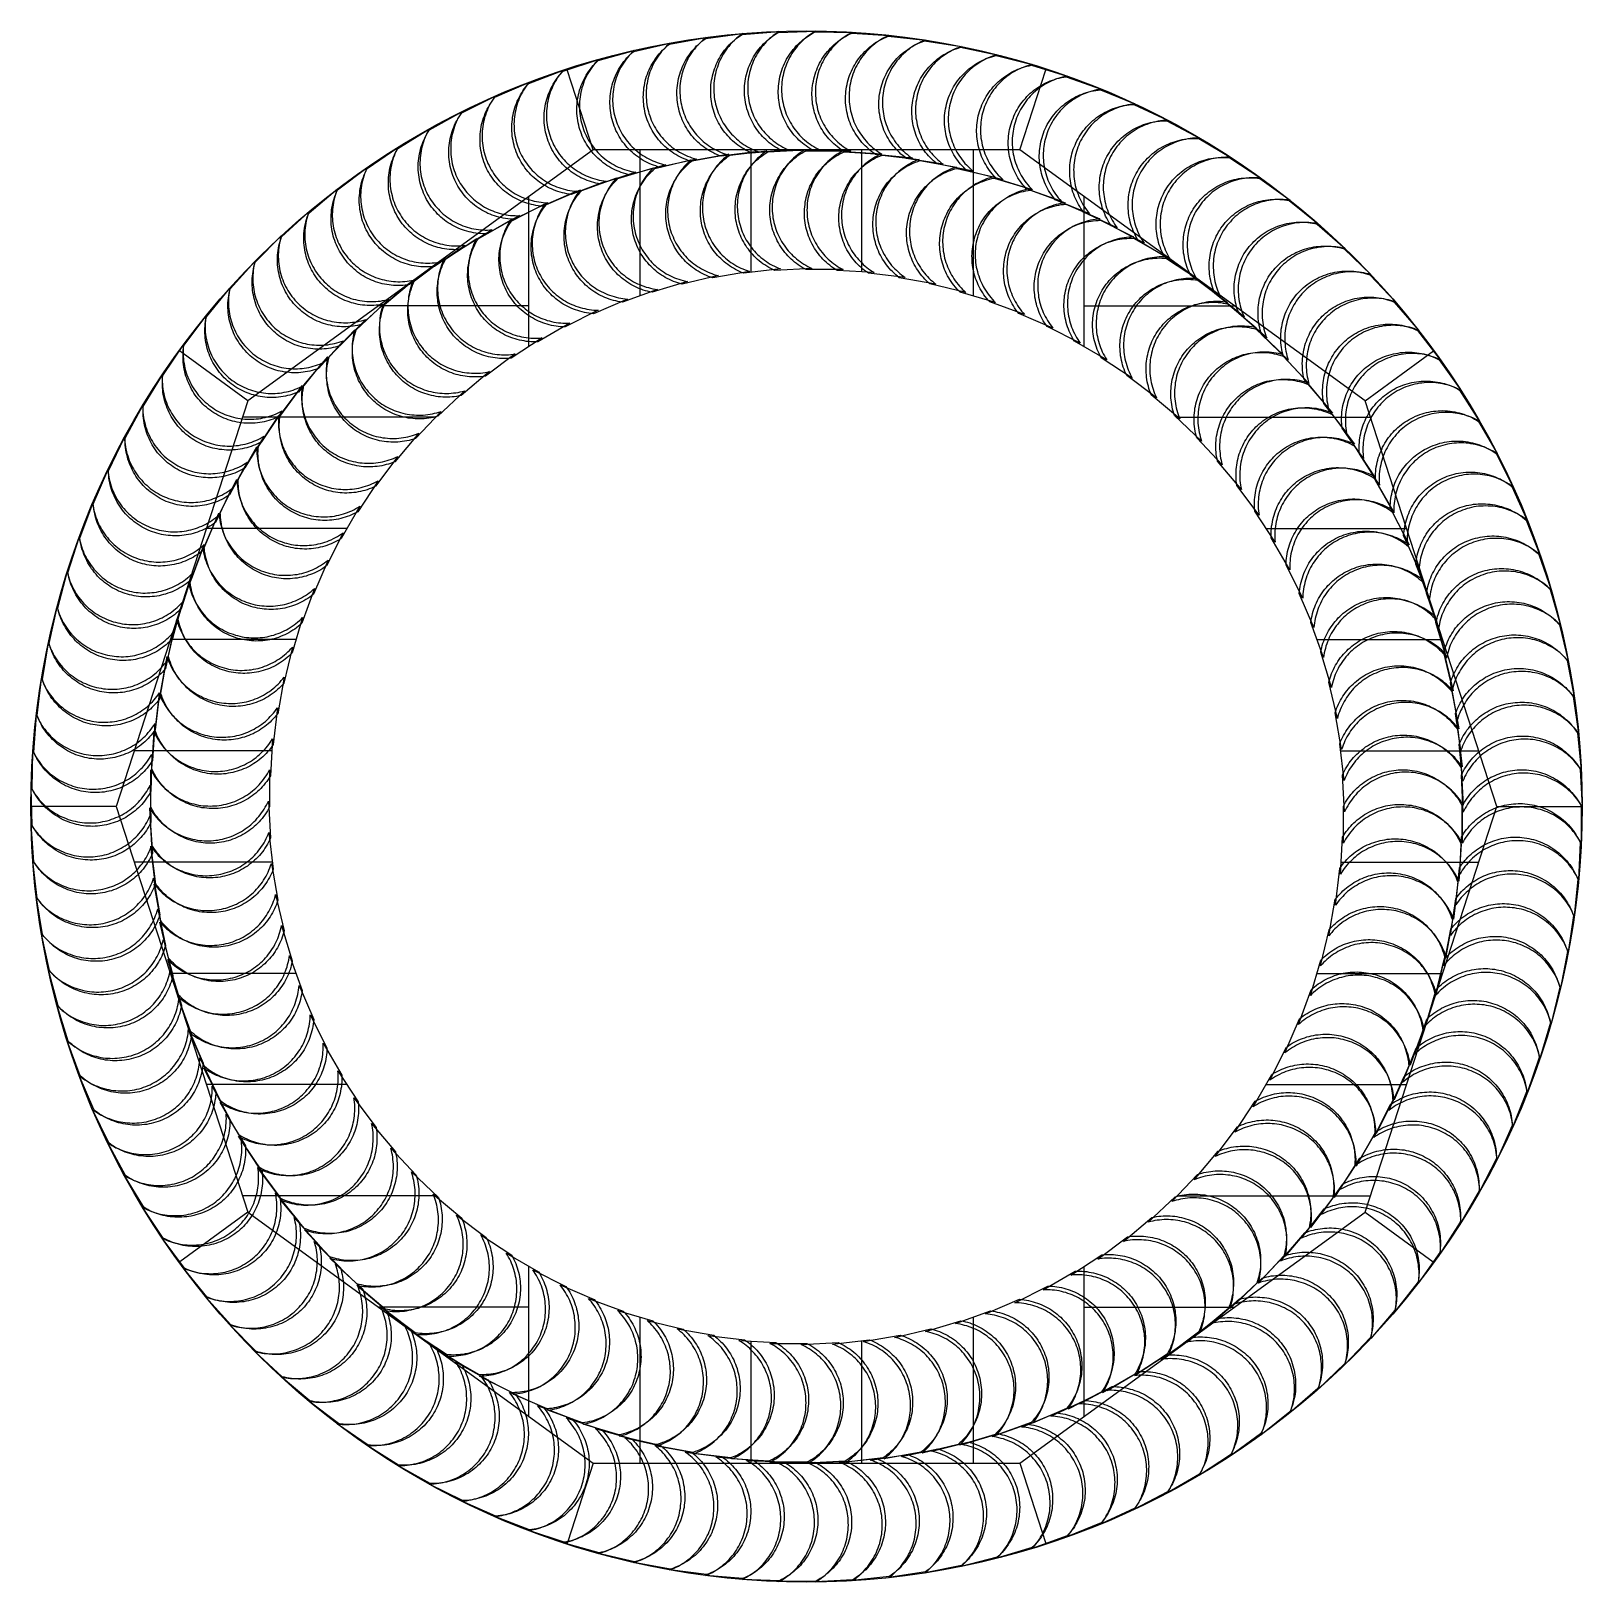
# Model space of a CAD drawing. Header units: metres. Extents: x -10.4 to 10.4, y -10.4 to 10.4.
import ezdxf

# ---------------------------------------------------------------- set-up
doc = ezdxf.new("R2010")
doc.units = ezdxf.units.M
for name, color, linetype in [('OBSERVED_CIRCULAR_SCAN', 3, 'Continuous'), ('SCAN_FOOTPRINTS', 5, 'Continuous'), ('TANK_BOUNDARY', 7, 'Continuous')]:
    doc.layers.add(name, color=color, linetype=linetype)

msp = doc.modelspace()

# ---------------------------------------------------------------- linework, layer by layer
at = {"layer": 'OBSERVED_CIRCULAR_SCAN'}
for p, q in [((-2.872, 8.839), (-3.222, 9.918)), ((2.872, 8.839), (3.223, 9.919)), ((-2.872, 8.839), (-7.519, 5.463)), ((2.872, 8.839), (-2.872, 8.839)), ((-2.242, 8.839), (-2.242, 8.348)), ((-0.747, 8.803), (-0.747, 8.839)), ((-0.747, 8.625), (-0.747, 8.801)), ((0.747, 8.61), (0.747, 8.839)), ((2.242, 8.839), (2.242, 8.357)), ((7.519, 5.463), (2.872, 8.839)), ((-0.747, 7.19), (-0.747, 8.62)), ((0.747, 7.197), (0.747, 8.608)), ((2.242, 8.354), (2.242, 6.874)), ((-3.736, 6.194), (-3.736, 8.211)), ((-2.242, 8.344), (-2.242, 6.876)), ((3.736, 7.869), (3.736, 8.211)), ((3.736, 6.189), (3.736, 7.862)), ((-5.706, 6.738), (-5.765, 6.738)), ((-3.736, 6.738), (-5.688, 6.738)), ((3.736, 6.738), (5.704, 6.738)), ((5.71, 6.738), (5.765, 6.738)), ((-8.393, 6.098), (-8.442, 6.134)), ((-7.519, 5.463), (-8.393, 6.098)), ((7.519, 5.463), (8.441, 6.133)), ((-7.519, 5.463), (-9.294, 0)), ((9.294, 0), (7.519, 5.463)), ((-7.106, 5.24), (-7.591, 5.24)), ((-4.993, 5.24), (-7.089, 5.24)), ((4.978, 5.24), (7.104, 5.24)), ((7.108, 5.24), (7.591, 5.24)), ((-8.001, 3.743), (-8.078, 3.743)), ((-7.871, 3.743), (-8, 3.743)), ((-6.185, 3.743), (-7.864, 3.743)), ((6.189, 3.743), (7.999, 3.743)), ((8.001, 3.743), (8.078, 3.743)), ((-8.546, 2.246), (-8.564, 2.246)), ((-8.359, 2.246), (-8.54, 2.246)), ((-6.873, 2.246), (-8.356, 2.246)), ((6.874, 2.246), (8.337, 2.246)), ((8.34, 2.246), (8.564, 2.246)), ((-8.611, 0.749), (-9.051, 0.749)), ((-7.197, 0.749), (-8.609, 0.749)), ((7.19, 0.749), (8.619, 0.749)), ((8.623, 0.749), (9.051, 0.749)), ((-9.294, 0), (-10.431, 0)), ((-9.294, 0), (-7.519, -5.463)), ((7.519, -5.463), (9.294, 0)), ((9.294, 0), (10.428, 0)), ((10.439, 0), (10.44, 0)), ((-8.801, -0.749), (-9.051, -0.749)), ((-8.623, -0.749), (-8.801, -0.749)), ((-7.19, -0.749), (-8.619, -0.749)), ((7.197, -0.749), (8.609, -0.749)), ((8.611, -0.749), (8.799, -0.749)), ((8.802, -0.749), (9.051, -0.749)), ((-8.34, -2.246), (-8.564, -2.246)), ((-6.874, -2.246), (-8.337, -2.246)), ((6.873, -2.246), (8.356, -2.246)), ((8.359, -2.246), (8.564, -2.246)), ((-6.189, -3.743), (-8.078, -3.743)), ((6.185, -3.743), (7.864, -3.743)), ((7.871, -3.743), (8.078, -3.743)), ((-4.978, -5.24), (-7.591, -5.24)), ((4.993, -5.24), (7.089, -5.24)), ((7.106, -5.24), (7.591, -5.24)), ((-7.519, -5.463), (-8.437, -6.13)), ((-7.519, -5.463), (-2.872, -8.839)), ((2.872, -8.839), (7.519, -5.463)), ((7.519, -5.463), (8.437, -6.13)), ((-3.736, -7.862), (-3.736, -6.189)), ((3.736, -8.211), (3.736, -6.194)), ((-5.704, -6.738), (-5.765, -6.738)), ((-3.736, -6.738), (-5.704, -6.738)), ((-2.242, -6.874), (-2.242, -8.354)), ((2.242, -6.876), (2.242, -8.344)), ((3.736, -6.738), (5.688, -6.738)), ((5.706, -6.738), (5.765, -6.738)), ((-0.747, -8.608), (-0.747, -7.197)), ((0.747, -8.62), (0.747, -7.19)), ((-3.736, -8.211), (-3.736, -7.869)), ((2.242, -8.348), (2.242, -8.544)), ((-2.242, -8.357), (-2.242, -8.541)), ((-2.242, -8.543), (-2.242, -8.839)), ((2.242, -8.545), (2.242, -8.839)), ((-0.747, -8.839), (-0.747, -8.61)), ((0.747, -8.839), (0.747, -8.625)), ((-2.872, -8.839), (-3.215, -9.895)), ((-2.872, -8.839), (2.872, -8.839)), ((2.872, -8.839), (3.224, -9.922)), ((-3.216, -9.899), (-3.225, -9.927))]:
    msp.add_line(p, q, dxfattribs=at)
at = {"layer": 'SCAN_FOOTPRINTS'}
for points in [[(-1.97, 8.605), (-2, 8.613), (-2.029, 8.623), (-2.059, 8.633), (-2.087, 8.644), (-2.116, 8.656), (-2.143, 8.669), (-2.171, 8.683), (-2.198, 8.698), (-2.224, 8.714), (-2.25, 8.731), (-2.275, 8.749), (-2.3, 8.767), (-2.324, 8.786), (-2.347, 8.807), (-2.37, 8.827), (-2.391, 8.849), (-2.412, 8.872), (-2.433, 8.895), (-2.452, 8.919), (-2.471, 8.943), (-2.489, 8.968), (-2.506, 8.994), (-2.522, 9.02), (-2.537, 9.047), (-2.551, 9.074), (-2.565, 9.102), (-2.577, 9.13), (-2.588, 9.159), (-2.599, 9.188), (-2.608, 9.217), (-2.617, 9.247), (-2.624, 9.277), (-2.63, 9.308), (-2.636, 9.339), (-2.64, 9.371), (-2.643, 9.402), (-2.645, 9.434), (-2.646, 9.466), (-2.646, 9.497), (-2.645, 9.529), (-2.643, 9.561), (-2.639, 9.593), (-2.634, 9.624), (-2.629, 9.655), (-2.622, 9.686), (-2.614, 9.717), (-2.605, 9.748), (-2.595, 9.778), (-2.584, 9.807), (-2.571, 9.837), (-2.558, 9.866), (-2.544, 9.894), (-2.529, 9.922), (-2.512, 9.949), (-2.495, 9.976), (-2.477, 10.002), (-2.458, 10.028), (-2.438, 10.053), (-2.418, 10.077), (-2.396, 10.1), (-2.374, 10.122), (-2.35, 10.144), (-2.326, 10.165), (-1.839, 10.276), (-1.839, 10.276), (-1.863, 10.255), (-1.886, 10.234), (-1.909, 10.211), (-1.93, 10.188), (-1.951, 10.164), (-1.971, 10.139), (-1.99, 10.114), (-2.008, 10.087), (-2.025, 10.061), (-2.041, 10.033), (-2.056, 10.005), (-2.071, 9.977), (-2.084, 9.948), (-2.096, 9.919), (-2.107, 9.889), (-2.117, 9.859), (-2.126, 9.828), (-2.134, 9.798), (-2.141, 9.766), (-2.147, 9.735), (-2.152, 9.704), (-2.155, 9.672), (-2.157, 9.64), (-2.159, 9.609), (-2.159, 9.577), (-2.158, 9.545), (-2.156, 9.513), (-2.153, 9.482), (-2.148, 9.45), (-2.143, 9.419), (-2.136, 9.388), (-2.129, 9.358), (-2.121, 9.328), (-2.111, 9.299), (-2.101, 9.27), (-2.09, 9.241), (-2.077, 9.213), (-2.064, 9.185), (-2.05, 9.158), (-2.034, 9.131), (-2.018, 9.105), (-2.001, 9.079), (-1.984, 9.054), (-1.965, 9.03), (-1.945, 9.006), (-1.925, 8.983), (-1.904, 8.96), (-1.882, 8.939), (-1.86, 8.918), (-1.836, 8.898), (-1.812, 8.878), (-1.788, 8.86), (-1.762, 8.842), (-1.737, 8.825), (-1.71, 8.809), (-1.683, 8.794), (-1.656, 8.78), (-1.628, 8.767), (-1.6, 8.755), (-1.571, 8.744), (-1.542, 8.734), (-1.513, 8.725), (-1.483, 8.716), (-1.97, 8.605)], [(-1.562, 8.689), (-1.591, 8.698), (-1.62, 8.709), (-1.649, 8.72), (-1.677, 8.733), (-1.704, 8.746), (-1.732, 8.761), (-1.758, 8.776), (-1.784, 8.792), (-1.81, 8.809), (-1.835, 8.827), (-1.859, 8.846), (-1.883, 8.866), (-1.906, 8.886), (-1.928, 8.908), (-1.95, 8.93), (-1.971, 8.952), (-1.991, 8.976), (-2.01, 9), (-2.028, 9.024), (-2.046, 9.05), (-2.063, 9.076), (-2.078, 9.102), (-2.093, 9.129), (-2.107, 9.157), (-2.12, 9.185), (-2.132, 9.213), (-2.143, 9.242), (-2.153, 9.271), (-2.162, 9.3), (-2.17, 9.33), (-2.177, 9.36), (-2.183, 9.39), (-2.188, 9.422), (-2.192, 9.453), (-2.195, 9.485), (-2.196, 9.517), (-2.197, 9.548), (-2.196, 9.58), (-2.195, 9.612), (-2.192, 9.644), (-2.188, 9.675), (-2.183, 9.706), (-2.177, 9.738), (-2.17, 9.769), (-2.161, 9.799), (-2.152, 9.83), (-2.142, 9.86), (-2.13, 9.889), (-2.118, 9.918), (-2.104, 9.947), (-2.089, 9.975), (-2.074, 10.003), (-2.057, 10.03), (-2.04, 10.057), (-2.021, 10.083), (-2.002, 10.108), (-1.982, 10.133), (-1.961, 10.156), (-1.939, 10.18), (-1.916, 10.202), (-1.893, 10.223), (-1.869, 10.244), (-1.844, 10.264), (-1.352, 10.352), (-1.352, 10.352), (-1.377, 10.332), (-1.401, 10.311), (-1.424, 10.29), (-1.447, 10.268), (-1.469, 10.245), (-1.49, 10.221), (-1.51, 10.196), (-1.529, 10.171), (-1.548, 10.145), (-1.565, 10.118), (-1.582, 10.091), (-1.597, 10.064), (-1.612, 10.035), (-1.625, 10.007), (-1.638, 9.977), (-1.649, 9.948), (-1.66, 9.918), (-1.669, 9.887), (-1.678, 9.857), (-1.685, 9.826), (-1.691, 9.795), (-1.696, 9.763), (-1.7, 9.732), (-1.703, 9.7), (-1.704, 9.668), (-1.705, 9.636), (-1.704, 9.605), (-1.702, 9.573), (-1.7, 9.541), (-1.696, 9.51), (-1.691, 9.478), (-1.685, 9.448), (-1.678, 9.418), (-1.67, 9.388), (-1.661, 9.359), (-1.651, 9.33), (-1.64, 9.301), (-1.628, 9.273), (-1.615, 9.245), (-1.601, 9.217), (-1.586, 9.19), (-1.57, 9.164), (-1.554, 9.138), (-1.536, 9.113), (-1.518, 9.088), (-1.499, 9.064), (-1.479, 9.04), (-1.458, 9.018), (-1.436, 8.996), (-1.414, 8.974), (-1.391, 8.954), (-1.367, 8.934), (-1.343, 8.916), (-1.318, 8.898), (-1.292, 8.88), (-1.266, 8.864), (-1.239, 8.849), (-1.212, 8.834), (-1.185, 8.821), (-1.156, 8.808), (-1.128, 8.797), (-1.099, 8.786), (-1.07, 8.777), (-1.562, 8.689)], [(-1.15, 8.753), (-1.179, 8.764), (-1.207, 8.776), (-1.235, 8.788), (-1.262, 8.802), (-1.289, 8.817), (-1.316, 8.833), (-1.342, 8.849), (-1.367, 8.867), (-1.392, 8.885), (-1.416, 8.904), (-1.44, 8.924), (-1.462, 8.945), (-1.484, 8.966), (-1.506, 8.989), (-1.526, 9.012), (-1.546, 9.035), (-1.565, 9.06), (-1.583, 9.085), (-1.6, 9.11), (-1.616, 9.136), (-1.632, 9.163), (-1.646, 9.19), (-1.66, 9.218), (-1.672, 9.246), (-1.684, 9.274), (-1.694, 9.303), (-1.704, 9.333), (-1.713, 9.362), (-1.72, 9.392), (-1.727, 9.422), (-1.732, 9.452), (-1.737, 9.483), (-1.741, 9.514), (-1.743, 9.546), (-1.744, 9.578), (-1.745, 9.61), (-1.744, 9.641), (-1.742, 9.673), (-1.738, 9.705), (-1.734, 9.736), (-1.729, 9.768), (-1.722, 9.799), (-1.715, 9.83), (-1.706, 9.86), (-1.696, 9.89), (-1.685, 9.92), (-1.674, 9.95), (-1.661, 9.979), (-1.647, 10.007), (-1.632, 10.035), (-1.616, 10.063), (-1.599, 10.09), (-1.581, 10.116), (-1.563, 10.142), (-1.543, 10.167), (-1.523, 10.191), (-1.501, 10.215), (-1.479, 10.238), (-1.456, 10.26), (-1.432, 10.281), (-1.408, 10.301), (-1.383, 10.321), (-1.357, 10.339), (-0.861, 10.404), (-0.861, 10.404), (-0.887, 10.385), (-0.912, 10.366), (-0.937, 10.346), (-0.96, 10.324), (-0.983, 10.302), (-1.005, 10.28), (-1.027, 10.256), (-1.047, 10.232), (-1.067, 10.207), (-1.086, 10.181), (-1.103, 10.155), (-1.12, 10.128), (-1.136, 10.1), (-1.151, 10.072), (-1.165, 10.044), (-1.178, 10.015), (-1.19, 9.985), (-1.2, 9.955), (-1.21, 9.925), (-1.219, 9.894), (-1.226, 9.863), (-1.233, 9.832), (-1.238, 9.801), (-1.243, 9.77), (-1.246, 9.738), (-1.248, 9.706), (-1.249, 9.674), (-1.249, 9.643), (-1.247, 9.611), (-1.245, 9.579), (-1.241, 9.548), (-1.237, 9.517), (-1.231, 9.487), (-1.225, 9.457), (-1.217, 9.427), (-1.208, 9.397), (-1.199, 9.368), (-1.188, 9.339), (-1.176, 9.311), (-1.164, 9.283), (-1.15, 9.255), (-1.136, 9.228), (-1.12, 9.201), (-1.104, 9.175), (-1.087, 9.149), (-1.069, 9.124), (-1.05, 9.1), (-1.03, 9.076), (-1.01, 9.053), (-0.989, 9.031), (-0.967, 9.01), (-0.944, 8.989), (-0.92, 8.969), (-0.896, 8.95), (-0.871, 8.932), (-0.846, 8.914), (-0.82, 8.898), (-0.794, 8.882), (-0.767, 8.867), (-0.739, 8.853), (-0.711, 8.84), (-0.683, 8.828), (-0.654, 8.818), (-1.15, 8.753)], [(-0.735, 8.797), (-0.763, 8.81), (-0.791, 8.823), (-0.819, 8.837), (-0.845, 8.852), (-0.872, 8.868), (-0.897, 8.885), (-0.923, 8.903), (-0.947, 8.921), (-0.971, 8.941), (-0.994, 8.961), (-1.017, 8.982), (-1.038, 9.004), (-1.059, 9.027), (-1.079, 9.05), (-1.099, 9.074), (-1.117, 9.098), (-1.135, 9.123), (-1.152, 9.149), (-1.168, 9.176), (-1.183, 9.202), (-1.197, 9.23), (-1.21, 9.258), (-1.223, 9.286), (-1.234, 9.315), (-1.244, 9.344), (-1.253, 9.373), (-1.261, 9.403), (-1.269, 9.433), (-1.275, 9.463), (-1.28, 9.493), (-1.284, 9.524), (-1.287, 9.554), (-1.289, 9.586), (-1.29, 9.618), (-1.29, 9.65), (-1.289, 9.681), (-1.286, 9.713), (-1.283, 9.745), (-1.278, 9.776), (-1.272, 9.807), (-1.266, 9.838), (-1.258, 9.869), (-1.249, 9.9), (-1.238, 9.93), (-1.227, 9.959), (-1.215, 9.989), (-1.202, 10.018), (-1.188, 10.046), (-1.172, 10.074), (-1.156, 10.101), (-1.139, 10.128), (-1.121, 10.154), (-1.102, 10.18), (-1.082, 10.204), (-1.061, 10.229), (-1.04, 10.252), (-1.017, 10.274), (-0.994, 10.296), (-0.97, 10.317), (-0.945, 10.337), (-0.92, 10.356), (-0.894, 10.374), (-0.867, 10.392), (-0.369, 10.433), (-0.369, 10.433), (-0.396, 10.416), (-0.422, 10.398), (-0.447, 10.378), (-0.472, 10.358), (-0.496, 10.337), (-0.519, 10.316), (-0.541, 10.293), (-0.563, 10.27), (-0.584, 10.246), (-0.604, 10.221), (-0.623, 10.196), (-0.641, 10.169), (-0.658, 10.143), (-0.674, 10.115), (-0.689, 10.087), (-0.704, 10.059), (-0.717, 10.03), (-0.729, 10.001), (-0.74, 9.971), (-0.75, 9.941), (-0.759, 9.91), (-0.767, 9.88), (-0.774, 9.849), (-0.78, 9.817), (-0.785, 9.786), (-0.788, 9.754), (-0.79, 9.723), (-0.792, 9.691), (-0.792, 9.659), (-0.791, 9.627), (-0.789, 9.596), (-0.786, 9.565), (-0.782, 9.534), (-0.777, 9.504), (-0.77, 9.474), (-0.763, 9.444), (-0.755, 9.414), (-0.746, 9.385), (-0.735, 9.356), (-0.724, 9.327), (-0.712, 9.299), (-0.699, 9.271), (-0.685, 9.244), (-0.67, 9.217), (-0.654, 9.191), (-0.637, 9.165), (-0.619, 9.14), (-0.601, 9.115), (-0.581, 9.091), (-0.561, 9.068), (-0.54, 9.045), (-0.518, 9.023), (-0.496, 9.002), (-0.473, 8.982), (-0.449, 8.963), (-0.424, 8.944), (-0.399, 8.926), (-0.373, 8.909), (-0.347, 8.893), (-0.32, 8.878), (-0.293, 8.864), (-0.265, 8.851), (-0.237, 8.839), (-0.735, 8.797)], [(-0.319, 8.822), (-0.346, 8.836), (-0.374, 8.85), (-0.4, 8.866), (-0.426, 8.882), (-0.452, 8.899), (-0.477, 8.917), (-0.501, 8.936), (-0.525, 8.956), (-0.548, 8.977), (-0.57, 8.998), (-0.591, 9.02), (-0.612, 9.043), (-0.632, 9.066), (-0.651, 9.091), (-0.669, 9.115), (-0.687, 9.141), (-0.703, 9.167), (-0.719, 9.193), (-0.733, 9.22), (-0.747, 9.248), (-0.76, 9.276), (-0.772, 9.304), (-0.783, 9.333), (-0.792, 9.362), (-0.801, 9.392), (-0.809, 9.422), (-0.816, 9.452), (-0.822, 9.482), (-0.827, 9.512), (-0.83, 9.543), (-0.833, 9.574), (-0.835, 9.604), (-0.835, 9.636), (-0.835, 9.668), (-0.833, 9.7), (-0.83, 9.731), (-0.826, 9.763), (-0.821, 9.794), (-0.815, 9.825), (-0.808, 9.856), (-0.799, 9.887), (-0.79, 9.917), (-0.78, 9.947), (-0.768, 9.977), (-0.756, 10.006), (-0.742, 10.035), (-0.727, 10.063), (-0.712, 10.091), (-0.695, 10.118), (-0.678, 10.145), (-0.659, 10.171), (-0.64, 10.196), (-0.62, 10.22), (-0.599, 10.244), (-0.577, 10.267), (-0.554, 10.29), (-0.531, 10.311), (-0.507, 10.332), (-0.482, 10.351), (-0.456, 10.37), (-0.43, 10.388), (-0.403, 10.405), (-0.376, 10.421), (0.124, 10.439), (0.124, 10.439), (0.097, 10.423), (0.07, 10.406), (0.044, 10.388), (0.018, 10.369), (-0.007, 10.349), (-0.031, 10.329), (-0.055, 10.307), (-0.077, 10.285), (-0.099, 10.262), (-0.12, 10.238), (-0.14, 10.214), (-0.16, 10.188), (-0.178, 10.162), (-0.196, 10.136), (-0.212, 10.109), (-0.228, 10.081), (-0.242, 10.053), (-0.256, 10.024), (-0.268, 9.995), (-0.28, 9.965), (-0.29, 9.935), (-0.3, 9.905), (-0.308, 9.874), (-0.315, 9.843), (-0.321, 9.812), (-0.327, 9.781), (-0.33, 9.749), (-0.333, 9.717), (-0.335, 9.686), (-0.335, 9.654), (-0.335, 9.622), (-0.333, 9.591), (-0.331, 9.561), (-0.327, 9.53), (-0.322, 9.5), (-0.316, 9.469), (-0.31, 9.439), (-0.302, 9.41), (-0.293, 9.38), (-0.283, 9.351), (-0.272, 9.322), (-0.26, 9.294), (-0.247, 9.266), (-0.234, 9.238), (-0.219, 9.211), (-0.203, 9.185), (-0.187, 9.159), (-0.169, 9.133), (-0.151, 9.108), (-0.132, 9.084), (-0.112, 9.061), (-0.092, 9.038), (-0.07, 9.016), (-0.048, 8.994), (-0.025, 8.974), (-0.001, 8.954), (0.023, 8.935), (0.048, 8.917), (0.073, 8.9), (0.099, 8.883), (0.126, 8.868), (0.153, 8.853), (0.181, 8.84), (-0.319, 8.822)], [(0.098, 8.827), (0.071, 8.842), (0.045, 8.858), (0.019, 8.875), (-0.006, 8.892), (-0.031, 8.911), (-0.055, 8.93), (-0.078, 8.95), (-0.101, 8.971), (-0.123, 8.993), (-0.144, 9.015), (-0.165, 9.038), (-0.184, 9.062), (-0.203, 9.086), (-0.221, 9.111), (-0.238, 9.137), (-0.254, 9.163), (-0.269, 9.19), (-0.284, 9.217), (-0.297, 9.245), (-0.31, 9.273), (-0.321, 9.302), (-0.332, 9.331), (-0.341, 9.36), (-0.349, 9.389), (-0.357, 9.419), (-0.363, 9.449), (-0.369, 9.48), (-0.373, 9.51), (-0.376, 9.541), (-0.379, 9.572), (-0.38, 9.602), (-0.38, 9.633), (-0.379, 9.665), (-0.377, 9.697), (-0.374, 9.728), (-0.37, 9.76), (-0.364, 9.791), (-0.358, 9.822), (-0.35, 9.853), (-0.341, 9.884), (-0.332, 9.914), (-0.321, 9.944), (-0.309, 9.973), (-0.296, 10.002), (-0.282, 10.031), (-0.267, 10.059), (-0.251, 10.086), (-0.234, 10.113), (-0.217, 10.14), (-0.198, 10.165), (-0.178, 10.19), (-0.158, 10.215), (-0.137, 10.238), (-0.114, 10.261), (-0.091, 10.283), (-0.068, 10.304), (-0.043, 10.325), (-0.018, 10.344), (0.008, 10.363), (0.034, 10.38), (0.061, 10.397), (0.089, 10.413), (0.117, 10.427), (0.617, 10.421), (0.617, 10.421), (0.589, 10.407), (0.561, 10.391), (0.534, 10.374), (0.508, 10.357), (0.482, 10.338), (0.457, 10.319), (0.432, 10.298), (0.409, 10.277), (0.386, 10.255), (0.363, 10.232), (0.342, 10.209), (0.322, 10.184), (0.302, 10.159), (0.283, 10.134), (0.265, 10.107), (0.249, 10.081), (0.233, 10.053), (0.218, 10.025), (0.204, 9.996), (0.191, 9.967), (0.179, 9.938), (0.168, 9.908), (0.159, 9.878), (0.15, 9.847), (0.142, 9.816), (0.136, 9.785), (0.13, 9.754), (0.126, 9.722), (0.123, 9.691), (0.121, 9.659), (0.12, 9.627), (0.12, 9.596), (0.121, 9.566), (0.124, 9.535), (0.127, 9.504), (0.131, 9.474), (0.137, 9.444), (0.143, 9.413), (0.15, 9.384), (0.159, 9.354), (0.168, 9.325), (0.179, 9.296), (0.19, 9.267), (0.203, 9.239), (0.216, 9.211), (0.231, 9.184), (0.246, 9.157), (0.262, 9.131), (0.279, 9.105), (0.297, 9.08), (0.316, 9.056), (0.335, 9.032), (0.356, 9.009), (0.377, 8.987), (0.399, 8.965), (0.421, 8.944), (0.445, 8.924), (0.469, 8.905), (0.494, 8.886), (0.519, 8.869), (0.545, 8.852), (0.571, 8.836), (0.598, 8.821), (0.098, 8.827)], [(0.515, 8.813), (0.489, 8.829), (0.463, 8.846), (0.438, 8.864), (0.414, 8.883), (0.39, 8.902), (0.367, 8.923), (0.344, 8.944), (0.323, 8.966), (0.302, 8.988), (0.282, 9.012), (0.262, 9.036), (0.244, 9.06), (0.226, 9.086), (0.21, 9.112), (0.194, 9.138), (0.179, 9.165), (0.165, 9.192), (0.152, 9.22), (0.14, 9.249), (0.129, 9.277), (0.119, 9.306), (0.109, 9.336), (0.101, 9.365), (0.094, 9.395), (0.088, 9.426), (0.083, 9.456), (0.079, 9.487), (0.076, 9.517), (0.075, 9.548), (0.074, 9.579), (0.074, 9.61), (0.075, 9.64), (0.078, 9.672), (0.081, 9.704), (0.086, 9.735), (0.092, 9.766), (0.099, 9.797), (0.107, 9.828), (0.116, 9.859), (0.126, 9.889), (0.137, 9.918), (0.149, 9.948), (0.162, 9.977), (0.177, 10.005), (0.192, 10.033), (0.208, 10.06), (0.225, 10.087), (0.243, 10.113), (0.262, 10.139), (0.282, 10.163), (0.303, 10.187), (0.325, 10.211), (0.347, 10.233), (0.37, 10.255), (0.394, 10.276), (0.419, 10.296), (0.444, 10.315), (0.47, 10.333), (0.497, 10.351), (0.524, 10.367), (0.552, 10.382), (0.58, 10.397), (0.609, 10.41), (1.108, 10.381), (1.108, 10.381), (1.08, 10.367), (1.051, 10.353), (1.023, 10.337), (0.996, 10.321), (0.97, 10.304), (0.943, 10.286), (0.918, 10.266), (0.893, 10.246), (0.869, 10.225), (0.846, 10.204), (0.824, 10.181), (0.802, 10.158), (0.781, 10.134), (0.762, 10.109), (0.742, 10.084), (0.724, 10.058), (0.707, 10.031), (0.691, 10.003), (0.676, 9.976), (0.661, 9.947), (0.648, 9.918), (0.636, 9.889), (0.625, 9.859), (0.615, 9.829), (0.606, 9.799), (0.598, 9.768), (0.591, 9.737), (0.585, 9.706), (0.58, 9.674), (0.577, 9.642), (0.574, 9.611), (0.573, 9.58), (0.573, 9.549), (0.574, 9.518), (0.576, 9.488), (0.578, 9.457), (0.582, 9.427), (0.587, 9.396), (0.593, 9.366), (0.601, 9.336), (0.609, 9.306), (0.618, 9.277), (0.628, 9.248), (0.639, 9.219), (0.651, 9.191), (0.664, 9.163), (0.678, 9.135), (0.693, 9.108), (0.709, 9.082), (0.725, 9.056), (0.743, 9.031), (0.762, 9.006), (0.781, 8.982), (0.801, 8.959), (0.822, 8.936), (0.843, 8.914), (0.866, 8.893), (0.889, 8.873), (0.913, 8.853), (0.937, 8.834), (0.962, 8.817), (0.988, 8.8), (1.014, 8.783), (0.515, 8.813)], [(0.93, 8.779), (0.905, 8.796), (0.88, 8.814), (0.856, 8.833), (0.833, 8.853), (0.81, 8.874), (0.788, 8.895), (0.766, 8.918), (0.746, 8.941), (0.726, 8.964), (0.707, 8.988), (0.689, 9.013), (0.672, 9.039), (0.655, 9.065), (0.64, 9.091), (0.625, 9.119), (0.612, 9.146), (0.599, 9.174), (0.587, 9.203), (0.576, 9.232), (0.567, 9.261), (0.558, 9.29), (0.55, 9.32), (0.544, 9.35), (0.538, 9.381), (0.533, 9.411), (0.53, 9.442), (0.527, 9.472), (0.526, 9.503), (0.525, 9.534), (0.526, 9.565), (0.528, 9.595), (0.53, 9.626), (0.534, 9.658), (0.539, 9.689), (0.546, 9.72), (0.553, 9.751), (0.561, 9.782), (0.571, 9.812), (0.581, 9.842), (0.593, 9.872), (0.605, 9.901), (0.619, 9.93), (0.633, 9.958), (0.649, 9.986), (0.665, 10.013), (0.683, 10.039), (0.701, 10.065), (0.721, 10.09), (0.741, 10.115), (0.762, 10.139), (0.784, 10.162), (0.807, 10.184), (0.83, 10.205), (0.854, 10.226), (0.879, 10.246), (0.905, 10.265), (0.931, 10.283), (0.958, 10.3), (0.985, 10.316), (1.013, 10.331), (1.042, 10.345), (1.071, 10.358), (1.1, 10.37), (1.597, 10.317), (1.597, 10.317), (1.568, 10.305), (1.539, 10.292), (1.51, 10.278), (1.482, 10.263), (1.455, 10.247), (1.428, 10.23), (1.402, 10.212), (1.376, 10.193), (1.351, 10.173), (1.327, 10.152), (1.304, 10.131), (1.281, 10.109), (1.259, 10.086), (1.238, 10.062), (1.218, 10.037), (1.199, 10.012), (1.18, 9.986), (1.163, 9.96), (1.146, 9.933), (1.13, 9.905), (1.116, 9.877), (1.102, 9.848), (1.09, 9.819), (1.078, 9.789), (1.068, 9.759), (1.058, 9.729), (1.05, 9.698), (1.043, 9.667), (1.037, 9.636), (1.032, 9.604), (1.028, 9.573), (1.025, 9.542), (1.023, 9.512), (1.023, 9.481), (1.023, 9.45), (1.024, 9.419), (1.027, 9.388), (1.03, 9.358), (1.035, 9.327), (1.041, 9.297), (1.047, 9.267), (1.055, 9.237), (1.064, 9.208), (1.074, 9.179), (1.084, 9.15), (1.096, 9.121), (1.109, 9.093), (1.122, 9.066), (1.137, 9.038), (1.152, 9.012), (1.169, 8.986), (1.186, 8.96), (1.204, 8.935), (1.223, 8.911), (1.243, 8.887), (1.263, 8.865), (1.285, 8.842), (1.307, 8.821), (1.33, 8.8), (1.353, 8.78), (1.377, 8.761), (1.402, 8.743), (1.428, 8.726), (0.93, 8.779)], [(1.344, 8.725), (1.319, 8.744), (1.295, 8.763), (1.272, 8.783), (1.25, 8.804), (1.228, 8.826), (1.207, 8.848), (1.187, 8.871), (1.167, 8.895), (1.148, 8.92), (1.131, 8.945), (1.114, 8.971), (1.098, 8.997), (1.083, 9.024), (1.068, 9.051), (1.055, 9.079), (1.043, 9.107), (1.031, 9.136), (1.021, 9.165), (1.012, 9.194), (1.003, 9.224), (0.996, 9.254), (0.99, 9.284), (0.985, 9.314), (0.98, 9.345), (0.977, 9.375), (0.975, 9.406), (0.974, 9.437), (0.974, 9.468), (0.975, 9.498), (0.977, 9.529), (0.98, 9.56), (0.984, 9.59), (0.99, 9.622), (0.996, 9.653), (1.004, 9.683), (1.013, 9.714), (1.022, 9.744), (1.033, 9.774), (1.045, 9.804), (1.058, 9.833), (1.072, 9.861), (1.087, 9.889), (1.103, 9.917), (1.12, 9.944), (1.138, 9.97), (1.156, 9.996), (1.176, 10.021), (1.196, 10.045), (1.218, 10.069), (1.24, 10.091), (1.263, 10.113), (1.287, 10.135), (1.311, 10.155), (1.336, 10.174), (1.362, 10.193), (1.388, 10.21), (1.416, 10.227), (1.443, 10.243), (1.471, 10.258), (1.5, 10.271), (1.529, 10.284), (1.559, 10.296), (1.589, 10.306), (2.083, 10.23), (2.083, 10.23), (2.053, 10.219), (2.023, 10.207), (1.994, 10.195), (1.965, 10.181), (1.937, 10.166), (1.91, 10.151), (1.883, 10.134), (1.856, 10.116), (1.83, 10.098), (1.805, 10.078), (1.781, 10.058), (1.757, 10.037), (1.734, 10.015), (1.712, 9.992), (1.691, 9.969), (1.67, 9.944), (1.65, 9.919), (1.632, 9.894), (1.614, 9.867), (1.597, 9.84), (1.581, 9.813), (1.566, 9.785), (1.552, 9.756), (1.539, 9.727), (1.527, 9.698), (1.517, 9.668), (1.507, 9.638), (1.498, 9.607), (1.49, 9.576), (1.484, 9.545), (1.479, 9.514), (1.474, 9.483), (1.471, 9.453), (1.469, 9.422), (1.468, 9.391), (1.468, 9.36), (1.469, 9.33), (1.471, 9.299), (1.474, 9.268), (1.479, 9.238), (1.484, 9.207), (1.49, 9.177), (1.498, 9.147), (1.506, 9.118), (1.515, 9.088), (1.526, 9.059), (1.537, 9.031), (1.549, 9.002), (1.562, 8.975), (1.577, 8.947), (1.592, 8.92), (1.608, 8.894), (1.625, 8.868), (1.643, 8.843), (1.661, 8.819), (1.681, 8.795), (1.701, 8.772), (1.722, 8.749), (1.744, 8.728), (1.766, 8.707), (1.79, 8.686), (1.814, 8.667), (1.838, 8.649), (1.344, 8.725)], [(-2.773, 8.381), (-2.804, 8.386), (-2.834, 8.393), (-2.864, 8.4), (-2.893, 8.408), (-2.923, 8.418), (-2.952, 8.428), (-2.98, 8.44), (-3.009, 8.452), (-3.036, 8.465), (-3.064, 8.48), (-3.09, 8.495), (-3.117, 8.511), (-3.142, 8.528), (-3.167, 8.546), (-3.192, 8.565), (-3.216, 8.584), (-3.239, 8.604), (-3.261, 8.626), (-3.283, 8.647), (-3.304, 8.67), (-3.324, 8.693), (-3.343, 8.717), (-3.362, 8.742), (-3.379, 8.767), (-3.396, 8.793), (-3.412, 8.819), (-3.427, 8.846), (-3.441, 8.874), (-3.454, 8.902), (-3.466, 8.93), (-3.477, 8.959), (-3.487, 8.988), (-3.497, 9.018), (-3.505, 9.049), (-3.512, 9.08), (-3.519, 9.111), (-3.524, 9.142), (-3.528, 9.174), (-3.53, 9.205), (-3.532, 9.237), (-3.533, 9.269), (-3.532, 9.301), (-3.531, 9.332), (-3.528, 9.364), (-3.524, 9.396), (-3.519, 9.427), (-3.513, 9.458), (-3.506, 9.489), (-3.497, 9.52), (-3.488, 9.55), (-3.477, 9.58), (-3.466, 9.61), (-3.453, 9.639), (-3.44, 9.668), (-3.425, 9.696), (-3.41, 9.724), (-3.393, 9.751), (-3.376, 9.778), (-3.357, 9.804), (-3.338, 9.829), (-3.318, 9.853), (-3.297, 9.877), (-3.275, 9.9), (-2.8, 10.057), (-2.8, 10.057), (-2.822, 10.034), (-2.843, 10.01), (-2.863, 9.986), (-2.883, 9.96), (-2.901, 9.934), (-2.919, 9.908), (-2.935, 9.881), (-2.951, 9.853), (-2.965, 9.825), (-2.979, 9.796), (-2.991, 9.767), (-3.003, 9.737), (-3.013, 9.707), (-3.023, 9.677), (-3.031, 9.646), (-3.038, 9.615), (-3.044, 9.584), (-3.049, 9.552), (-3.053, 9.521), (-3.056, 9.489), (-3.057, 9.458), (-3.058, 9.426), (-3.057, 9.394), (-3.056, 9.362), (-3.053, 9.331), (-3.049, 9.299), (-3.044, 9.268), (-3.038, 9.236), (-3.03, 9.205), (-3.022, 9.175), (-3.013, 9.144), (-3.002, 9.115), (-2.991, 9.087), (-2.979, 9.058), (-2.966, 9.031), (-2.952, 9.003), (-2.937, 8.976), (-2.921, 8.95), (-2.904, 8.924), (-2.887, 8.899), (-2.868, 8.874), (-2.849, 8.85), (-2.829, 8.827), (-2.808, 8.804), (-2.786, 8.782), (-2.764, 8.761), (-2.741, 8.741), (-2.717, 8.721), (-2.693, 8.703), (-2.667, 8.685), (-2.642, 8.668), (-2.616, 8.652), (-2.589, 8.636), (-2.561, 8.622), (-2.534, 8.609), (-2.506, 8.596), (-2.477, 8.585), (-2.448, 8.575), (-2.419, 8.565), (-2.389, 8.557), (-2.359, 8.549), (-2.329, 8.543), (-2.299, 8.538), (-2.773, 8.381)], [(-2.375, 8.503), (-2.405, 8.509), (-2.434, 8.517), (-2.464, 8.526), (-2.493, 8.536), (-2.522, 8.547), (-2.55, 8.558), (-2.578, 8.571), (-2.606, 8.585), (-2.633, 8.599), (-2.66, 8.615), (-2.686, 8.631), (-2.711, 8.649), (-2.736, 8.667), (-2.76, 8.686), (-2.784, 8.706), (-2.807, 8.726), (-2.829, 8.748), (-2.85, 8.77), (-2.871, 8.793), (-2.891, 8.816), (-2.91, 8.841), (-2.928, 8.865), (-2.945, 8.891), (-2.961, 8.917), (-2.977, 8.944), (-2.992, 8.971), (-3.005, 8.998), (-3.018, 9.026), (-3.03, 9.055), (-3.04, 9.084), (-3.05, 9.113), (-3.059, 9.142), (-3.067, 9.173), (-3.074, 9.204), (-3.08, 9.235), (-3.084, 9.267), (-3.088, 9.298), (-3.09, 9.33), (-3.092, 9.362), (-3.092, 9.394), (-3.091, 9.425), (-3.089, 9.457), (-3.086, 9.489), (-3.082, 9.52), (-3.076, 9.552), (-3.07, 9.583), (-3.062, 9.614), (-3.054, 9.644), (-3.044, 9.674), (-3.033, 9.704), (-3.021, 9.734), (-3.008, 9.763), (-2.994, 9.792), (-2.98, 9.82), (-2.964, 9.847), (-2.947, 9.874), (-2.929, 9.9), (-2.91, 9.926), (-2.891, 9.951), (-2.87, 9.975), (-2.849, 9.999), (-2.827, 10.022), (-2.804, 10.044), (-2.322, 10.178), (-2.322, 10.178), (-2.345, 10.156), (-2.367, 10.133), (-2.389, 10.11), (-2.409, 10.085), (-2.429, 10.06), (-2.447, 10.035), (-2.465, 10.008), (-2.482, 9.981), (-2.498, 9.954), (-2.513, 9.926), (-2.527, 9.897), (-2.54, 9.868), (-2.551, 9.839), (-2.562, 9.809), (-2.572, 9.778), (-2.581, 9.748), (-2.588, 9.717), (-2.595, 9.686), (-2.6, 9.654), (-2.604, 9.623), (-2.607, 9.591), (-2.609, 9.56), (-2.61, 9.528), (-2.61, 9.496), (-2.609, 9.464), (-2.606, 9.433), (-2.603, 9.401), (-2.598, 9.37), (-2.592, 9.338), (-2.585, 9.307), (-2.577, 9.277), (-2.569, 9.247), (-2.559, 9.218), (-2.548, 9.189), (-2.536, 9.161), (-2.524, 9.132), (-2.51, 9.105), (-2.495, 9.078), (-2.48, 9.051), (-2.463, 9.025), (-2.446, 9), (-2.428, 8.975), (-2.409, 8.951), (-2.389, 8.927), (-2.368, 8.904), (-2.347, 8.882), (-2.325, 8.861), (-2.302, 8.84), (-2.279, 8.82), (-2.254, 8.801), (-2.23, 8.783), (-2.204, 8.766), (-2.178, 8.749), (-2.151, 8.734), (-2.124, 8.719), (-2.097, 8.705), (-2.069, 8.692), (-2.04, 8.681), (-2.011, 8.67), (-1.982, 8.66), (-1.953, 8.651), (-1.923, 8.643), (-1.893, 8.637), (-2.375, 8.503)], [(1.755, 8.652), (1.731, 8.672), (1.708, 8.692), (1.686, 8.713), (1.664, 8.735), (1.643, 8.758), (1.623, 8.781), (1.604, 8.806), (1.586, 8.83), (1.568, 8.856), (1.552, 8.882), (1.536, 8.908), (1.521, 8.935), (1.507, 8.963), (1.495, 8.991), (1.483, 9.019), (1.472, 9.048), (1.462, 9.077), (1.453, 9.106), (1.445, 9.136), (1.438, 9.166), (1.432, 9.196), (1.427, 9.227), (1.423, 9.257), (1.421, 9.288), (1.419, 9.319), (1.418, 9.349), (1.419, 9.38), (1.42, 9.411), (1.422, 9.442), (1.426, 9.472), (1.431, 9.503), (1.436, 9.533), (1.443, 9.564), (1.451, 9.595), (1.46, 9.625), (1.47, 9.655), (1.481, 9.685), (1.494, 9.714), (1.507, 9.743), (1.521, 9.772), (1.536, 9.8), (1.553, 9.827), (1.57, 9.854), (1.588, 9.88), (1.607, 9.905), (1.627, 9.93), (1.648, 9.954), (1.669, 9.977), (1.692, 10), (1.715, 10.022), (1.739, 10.042), (1.764, 10.063), (1.789, 10.082), (1.815, 10.1), (1.842, 10.117), (1.869, 10.134), (1.897, 10.149), (1.925, 10.163), (1.954, 10.177), (1.983, 10.189), (2.013, 10.2), (2.043, 10.211), (2.074, 10.22), (2.564, 10.12), (2.564, 10.12), (2.533, 10.111), (2.503, 10.101), (2.473, 10.089), (2.444, 10.077), (2.415, 10.064), (2.387, 10.049), (2.359, 10.034), (2.332, 10.017), (2.305, 10), (2.279, 9.982), (2.254, 9.963), (2.229, 9.943), (2.205, 9.922), (2.182, 9.9), (2.159, 9.878), (2.138, 9.854), (2.117, 9.83), (2.097, 9.806), (2.078, 9.78), (2.06, 9.754), (2.043, 9.727), (2.026, 9.7), (2.011, 9.672), (1.997, 9.644), (1.984, 9.615), (1.971, 9.585), (1.96, 9.556), (1.95, 9.526), (1.941, 9.495), (1.933, 9.464), (1.926, 9.433), (1.921, 9.403), (1.916, 9.373), (1.912, 9.342), (1.91, 9.311), (1.908, 9.281), (1.908, 9.25), (1.909, 9.219), (1.91, 9.188), (1.913, 9.158), (1.917, 9.127), (1.922, 9.097), (1.928, 9.066), (1.935, 9.036), (1.943, 9.007), (1.952, 8.977), (1.962, 8.948), (1.973, 8.919), (1.985, 8.891), (1.997, 8.863), (2.011, 8.835), (2.026, 8.808), (2.042, 8.782), (2.058, 8.756), (2.076, 8.731), (2.094, 8.706), (2.113, 8.682), (2.133, 8.658), (2.154, 8.636), (2.176, 8.614), (2.198, 8.592), (2.221, 8.572), (2.244, 8.552), (1.755, 8.652)], [(2.161, 8.559), (2.138, 8.58), (2.116, 8.602), (2.095, 8.624), (2.075, 8.647), (2.055, 8.671), (2.036, 8.695), (2.018, 8.72), (2.001, 8.746), (1.985, 8.772), (1.969, 8.798), (1.955, 8.826), (1.942, 8.853), (1.929, 8.881), (1.917, 8.91), (1.907, 8.939), (1.897, 8.968), (1.889, 8.998), (1.881, 9.028), (1.875, 9.058), (1.869, 9.088), (1.865, 9.118), (1.861, 9.149), (1.859, 9.18), (1.858, 9.21), (1.857, 9.241), (1.858, 9.272), (1.86, 9.303), (1.863, 9.333), (1.867, 9.364), (1.872, 9.394), (1.878, 9.425), (1.885, 9.455), (1.893, 9.485), (1.903, 9.516), (1.913, 9.546), (1.925, 9.575), (1.937, 9.604), (1.951, 9.633), (1.965, 9.661), (1.981, 9.689), (1.998, 9.716), (2.015, 9.743), (2.034, 9.769), (2.053, 9.794), (2.073, 9.818), (2.094, 9.842), (2.116, 9.865), (2.139, 9.887), (2.162, 9.909), (2.186, 9.929), (2.211, 9.949), (2.237, 9.968), (2.263, 9.986), (2.29, 10.003), (2.318, 10.019), (2.346, 10.034), (2.374, 10.048), (2.403, 10.061), (2.433, 10.073), (2.462, 10.084), (2.493, 10.094), (2.523, 10.103), (2.554, 10.11), (3.039, 9.988), (3.039, 9.988), (3.008, 9.98), (2.977, 9.971), (2.947, 9.961), (2.917, 9.95), (2.888, 9.938), (2.859, 9.925), (2.83, 9.911), (2.802, 9.896), (2.775, 9.88), (2.748, 9.863), (2.722, 9.845), (2.696, 9.826), (2.671, 9.807), (2.647, 9.786), (2.623, 9.765), (2.601, 9.742), (2.579, 9.719), (2.558, 9.696), (2.538, 9.671), (2.518, 9.646), (2.5, 9.62), (2.482, 9.593), (2.466, 9.566), (2.45, 9.539), (2.435, 9.51), (2.422, 9.482), (2.409, 9.452), (2.398, 9.423), (2.387, 9.393), (2.378, 9.362), (2.369, 9.332), (2.362, 9.302), (2.356, 9.272), (2.351, 9.241), (2.347, 9.211), (2.345, 9.18), (2.343, 9.149), (2.342, 9.119), (2.342, 9.088), (2.344, 9.057), (2.346, 9.026), (2.349, 8.996), (2.354, 8.965), (2.359, 8.935), (2.366, 8.905), (2.373, 8.875), (2.382, 8.845), (2.392, 8.816), (2.402, 8.787), (2.414, 8.759), (2.426, 8.731), (2.44, 8.703), (2.454, 8.676), (2.47, 8.649), (2.486, 8.623), (2.503, 8.597), (2.521, 8.572), (2.54, 8.548), (2.559, 8.524), (2.58, 8.501), (2.601, 8.479), (2.623, 8.457), (2.646, 8.437), (2.161, 8.559)], [(-3.166, 8.241), (-3.197, 8.245), (-3.227, 8.249), (-3.257, 8.255), (-3.287, 8.262), (-3.317, 8.27), (-3.346, 8.28), (-3.376, 8.29), (-3.404, 8.301), (-3.433, 8.313), (-3.461, 8.326), (-3.488, 8.339), (-3.515, 8.354), (-3.541, 8.37), (-3.567, 8.387), (-3.593, 8.404), (-3.617, 8.423), (-3.641, 8.442), (-3.665, 8.462), (-3.688, 8.483), (-3.709, 8.504), (-3.731, 8.527), (-3.751, 8.55), (-3.771, 8.573), (-3.79, 8.598), (-3.807, 8.623), (-3.825, 8.648), (-3.841, 8.675), (-3.856, 8.701), (-3.87, 8.729), (-3.884, 8.756), (-3.896, 8.784), (-3.908, 8.813), (-3.919, 8.843), (-3.929, 8.873), (-3.937, 8.904), (-3.945, 8.935), (-3.951, 8.966), (-3.957, 8.997), (-3.961, 9.028), (-3.964, 9.06), (-3.967, 9.092), (-3.967, 9.124), (-3.967, 9.155), (-3.966, 9.187), (-3.964, 9.219), (-3.96, 9.25), (-3.956, 9.282), (-3.95, 9.313), (-3.943, 9.344), (-3.935, 9.375), (-3.926, 9.405), (-3.916, 9.436), (-3.905, 9.465), (-3.893, 9.495), (-3.879, 9.524), (-3.865, 9.552), (-3.85, 9.58), (-3.834, 9.607), (-3.817, 9.634), (-3.799, 9.66), (-3.78, 9.686), (-3.76, 9.71), (-3.739, 9.735), (-3.272, 9.914), (-3.272, 9.914), (-3.293, 9.889), (-3.313, 9.865), (-3.332, 9.839), (-3.35, 9.813), (-3.367, 9.786), (-3.383, 9.759), (-3.398, 9.731), (-3.413, 9.703), (-3.426, 9.674), (-3.438, 9.644), (-3.449, 9.615), (-3.459, 9.584), (-3.468, 9.554), (-3.476, 9.523), (-3.483, 9.492), (-3.489, 9.461), (-3.493, 9.429), (-3.497, 9.398), (-3.499, 9.366), (-3.5, 9.334), (-3.501, 9.303), (-3.5, 9.271), (-3.498, 9.239), (-3.494, 9.207), (-3.49, 9.176), (-3.485, 9.145), (-3.478, 9.114), (-3.47, 9.083), (-3.462, 9.052), (-3.452, 9.022), (-3.441, 8.992), (-3.43, 8.963), (-3.417, 8.935), (-3.404, 8.908), (-3.389, 8.88), (-3.374, 8.854), (-3.358, 8.827), (-3.341, 8.802), (-3.323, 8.777), (-3.304, 8.752), (-3.284, 8.729), (-3.264, 8.706), (-3.243, 8.683), (-3.221, 8.662), (-3.198, 8.641), (-3.175, 8.621), (-3.151, 8.602), (-3.126, 8.583), (-3.101, 8.566), (-3.075, 8.549), (-3.048, 8.533), (-3.021, 8.518), (-2.994, 8.505), (-2.966, 8.492), (-2.937, 8.48), (-2.909, 8.469), (-2.88, 8.459), (-2.85, 8.449), (-2.82, 8.441), (-2.79, 8.434), (-2.76, 8.428), (-2.73, 8.424), (-2.699, 8.42), (-3.166, 8.241)], [(2.563, 8.448), (2.541, 8.47), (2.52, 8.492), (2.5, 8.515), (2.481, 8.539), (2.462, 8.564), (2.445, 8.589), (2.428, 8.615), (2.412, 8.641), (2.397, 8.668), (2.383, 8.696), (2.37, 8.723), (2.357, 8.752), (2.346, 8.78), (2.336, 8.809), (2.327, 8.839), (2.319, 8.869), (2.312, 8.898), (2.305, 8.929), (2.3, 8.959), (2.296, 8.99), (2.293, 9.02), (2.291, 9.051), (2.29, 9.082), (2.29, 9.112), (2.292, 9.143), (2.294, 9.174), (2.297, 9.205), (2.301, 9.235), (2.307, 9.265), (2.313, 9.296), (2.321, 9.325), (2.329, 9.355), (2.339, 9.385), (2.35, 9.415), (2.362, 9.445), (2.375, 9.474), (2.389, 9.502), (2.404, 9.53), (2.419, 9.558), (2.436, 9.585), (2.454, 9.611), (2.473, 9.637), (2.493, 9.662), (2.513, 9.686), (2.534, 9.709), (2.557, 9.732), (2.58, 9.754), (2.603, 9.775), (2.628, 9.796), (2.653, 9.815), (2.679, 9.834), (2.705, 9.851), (2.732, 9.868), (2.76, 9.884), (2.788, 9.898), (2.817, 9.912), (2.846, 9.925), (2.876, 9.936), (2.905, 9.947), (2.936, 9.956), (2.966, 9.965), (2.997, 9.972), (3.029, 9.978), (3.507, 9.833), (3.507, 9.833), (3.476, 9.827), (3.445, 9.819), (3.414, 9.811), (3.384, 9.801), (3.354, 9.791), (3.324, 9.779), (3.295, 9.766), (3.266, 9.753), (3.238, 9.738), (3.211, 9.722), (3.184, 9.706), (3.157, 9.688), (3.131, 9.67), (3.106, 9.65), (3.082, 9.63), (3.058, 9.609), (3.035, 9.587), (3.013, 9.564), (2.991, 9.54), (2.971, 9.516), (2.951, 9.491), (2.933, 9.465), (2.915, 9.439), (2.898, 9.412), (2.882, 9.385), (2.867, 9.357), (2.853, 9.328), (2.84, 9.299), (2.828, 9.27), (2.817, 9.24), (2.808, 9.209), (2.799, 9.18), (2.792, 9.15), (2.785, 9.12), (2.78, 9.09), (2.776, 9.059), (2.772, 9.028), (2.77, 8.998), (2.769, 8.967), (2.769, 8.936), (2.77, 8.905), (2.772, 8.875), (2.775, 8.844), (2.779, 8.814), (2.784, 8.783), (2.79, 8.753), (2.797, 8.723), (2.805, 8.693), (2.814, 8.664), (2.825, 8.635), (2.836, 8.606), (2.848, 8.578), (2.861, 8.55), (2.875, 8.523), (2.89, 8.496), (2.906, 8.469), (2.923, 8.444), (2.941, 8.418), (2.959, 8.394), (2.978, 8.37), (2.999, 8.347), (3.02, 8.324), (3.041, 8.302), (2.563, 8.448)], [(2.959, 8.317), (2.938, 8.34), (2.919, 8.364), (2.899, 8.388), (2.881, 8.413), (2.864, 8.438), (2.847, 8.464), (2.832, 8.491), (2.817, 8.518), (2.804, 8.545), (2.791, 8.573), (2.779, 8.602), (2.768, 8.631), (2.758, 8.66), (2.75, 8.689), (2.742, 8.719), (2.735, 8.749), (2.729, 8.779), (2.724, 8.81), (2.721, 8.84), (2.718, 8.871), (2.717, 8.902), (2.716, 8.933), (2.717, 8.963), (2.718, 8.994), (2.721, 9.025), (2.725, 9.055), (2.729, 9.086), (2.735, 9.116), (2.742, 9.146), (2.75, 9.176), (2.759, 9.205), (2.768, 9.235), (2.78, 9.264), (2.792, 9.294), (2.805, 9.323), (2.819, 9.351), (2.835, 9.379), (2.851, 9.406), (2.868, 9.433), (2.886, 9.459), (2.905, 9.484), (2.925, 9.509), (2.946, 9.533), (2.968, 9.556), (2.99, 9.579), (3.013, 9.601), (3.037, 9.622), (3.062, 9.642), (3.087, 9.661), (3.113, 9.679), (3.14, 9.696), (3.167, 9.712), (3.195, 9.728), (3.224, 9.742), (3.252, 9.756), (3.282, 9.768), (3.311, 9.779), (3.342, 9.789), (3.372, 9.799), (3.403, 9.807), (3.434, 9.814), (3.465, 9.82), (3.496, 9.824), (3.967, 9.656), (3.967, 9.656), (3.936, 9.652), (3.905, 9.646), (3.874, 9.639), (3.843, 9.631), (3.813, 9.621), (3.782, 9.611), (3.753, 9.6), (3.723, 9.588), (3.695, 9.574), (3.666, 9.56), (3.638, 9.545), (3.611, 9.528), (3.584, 9.511), (3.558, 9.493), (3.533, 9.474), (3.508, 9.454), (3.484, 9.433), (3.461, 9.411), (3.439, 9.389), (3.417, 9.365), (3.396, 9.341), (3.376, 9.316), (3.357, 9.291), (3.339, 9.265), (3.322, 9.238), (3.306, 9.211), (3.29, 9.183), (3.276, 9.155), (3.263, 9.126), (3.251, 9.096), (3.239, 9.067), (3.229, 9.037), (3.221, 9.008), (3.213, 8.978), (3.206, 8.948), (3.2, 8.918), (3.195, 8.887), (3.192, 8.857), (3.189, 8.826), (3.188, 8.795), (3.187, 8.765), (3.188, 8.734), (3.189, 8.703), (3.192, 8.672), (3.195, 8.642), (3.2, 8.611), (3.206, 8.581), (3.213, 8.551), (3.22, 8.521), (3.229, 8.492), (3.239, 8.463), (3.25, 8.434), (3.262, 8.405), (3.274, 8.377), (3.288, 8.35), (3.303, 8.323), (3.318, 8.296), (3.335, 8.27), (3.352, 8.245), (3.37, 8.22), (3.389, 8.196), (3.409, 8.172), (3.43, 8.149), (2.959, 8.317)], [(-3.552, 8.082), (-3.582, 8.084), (-3.613, 8.088), (-3.644, 8.092), (-3.674, 8.098), (-3.704, 8.105), (-3.734, 8.112), (-3.763, 8.121), (-3.792, 8.131), (-3.821, 8.141), (-3.85, 8.153), (-3.878, 8.165), (-3.906, 8.179), (-3.933, 8.194), (-3.959, 8.209), (-3.986, 8.225), (-4.011, 8.242), (-4.036, 8.261), (-4.06, 8.279), (-4.084, 8.299), (-4.107, 8.32), (-4.129, 8.341), (-4.151, 8.363), (-4.171, 8.386), (-4.191, 8.409), (-4.21, 8.433), (-4.229, 8.458), (-4.246, 8.484), (-4.263, 8.51), (-4.278, 8.536), (-4.293, 8.563), (-4.307, 8.591), (-4.32, 8.619), (-4.332, 8.648), (-4.343, 8.678), (-4.353, 8.708), (-4.362, 8.738), (-4.37, 8.769), (-4.377, 8.8), (-4.383, 8.831), (-4.388, 8.863), (-4.391, 8.894), (-4.394, 8.926), (-4.395, 8.958), (-4.395, 8.99), (-4.395, 9.021), (-4.393, 9.053), (-4.389, 9.085), (-4.385, 9.116), (-4.38, 9.148), (-4.373, 9.179), (-4.366, 9.21), (-4.357, 9.24), (-4.347, 9.27), (-4.337, 9.3), (-4.325, 9.33), (-4.312, 9.359), (-4.298, 9.387), (-4.283, 9.416), (-4.267, 9.443), (-4.251, 9.47), (-4.233, 9.496), (-4.214, 9.522), (-4.194, 9.547), (-3.737, 9.748), (-3.737, 9.748), (-3.756, 9.723), (-3.775, 9.697), (-3.793, 9.671), (-3.809, 9.644), (-3.825, 9.616), (-3.84, 9.588), (-3.854, 9.56), (-3.867, 9.531), (-3.879, 9.501), (-3.89, 9.471), (-3.899, 9.441), (-3.908, 9.41), (-3.915, 9.38), (-3.922, 9.348), (-3.927, 9.317), (-3.932, 9.286), (-3.935, 9.254), (-3.937, 9.222), (-3.938, 9.19), (-3.937, 9.159), (-3.936, 9.127), (-3.934, 9.095), (-3.93, 9.064), (-3.925, 9.032), (-3.919, 9.001), (-3.913, 8.97), (-3.905, 8.939), (-3.895, 8.909), (-3.885, 8.879), (-3.874, 8.849), (-3.862, 8.819), (-3.849, 8.791), (-3.835, 8.764), (-3.82, 8.737), (-3.805, 8.71), (-3.788, 8.684), (-3.771, 8.659), (-3.753, 8.634), (-3.733, 8.61), (-3.714, 8.587), (-3.693, 8.564), (-3.671, 8.542), (-3.649, 8.521), (-3.626, 8.5), (-3.602, 8.48), (-3.578, 8.461), (-3.553, 8.443), (-3.528, 8.426), (-3.502, 8.41), (-3.475, 8.394), (-3.448, 8.38), (-3.42, 8.366), (-3.392, 8.354), (-3.364, 8.342), (-3.335, 8.331), (-3.305, 8.322), (-3.276, 8.313), (-3.246, 8.305), (-3.216, 8.299), (-3.186, 8.293), (-3.155, 8.289), (-3.125, 8.285), (-3.094, 8.283), (-3.552, 8.082)], [(3.349, 8.168), (3.329, 8.192), (3.31, 8.216), (3.292, 8.242), (3.275, 8.267), (3.259, 8.293), (3.244, 8.32), (3.23, 8.347), (3.216, 8.375), (3.204, 8.403), (3.193, 8.432), (3.182, 8.461), (3.173, 8.49), (3.164, 8.52), (3.157, 8.55), (3.15, 8.58), (3.145, 8.61), (3.141, 8.641), (3.137, 8.671), (3.135, 8.702), (3.134, 8.733), (3.134, 8.764), (3.135, 8.794), (3.137, 8.825), (3.14, 8.856), (3.144, 8.886), (3.149, 8.917), (3.155, 8.947), (3.162, 8.977), (3.171, 9.006), (3.18, 9.036), (3.19, 9.065), (3.201, 9.094), (3.214, 9.123), (3.228, 9.151), (3.242, 9.18), (3.258, 9.207), (3.274, 9.234), (3.292, 9.261), (3.31, 9.287), (3.33, 9.312), (3.35, 9.337), (3.371, 9.36), (3.393, 9.383), (3.416, 9.406), (3.439, 9.427), (3.463, 9.448), (3.488, 9.467), (3.514, 9.486), (3.54, 9.504), (3.567, 9.521), (3.595, 9.537), (3.623, 9.552), (3.651, 9.566), (3.68, 9.579), (3.71, 9.591), (3.739, 9.602), (3.77, 9.612), (3.8, 9.621), (3.831, 9.628), (3.862, 9.635), (3.893, 9.641), (3.925, 9.645), (3.956, 9.648), (4.419, 9.458), (4.419, 9.458), (4.387, 9.455), (4.356, 9.451), (4.325, 9.445), (4.293, 9.438), (4.263, 9.431), (4.232, 9.422), (4.202, 9.412), (4.172, 9.401), (4.143, 9.389), (4.114, 9.376), (4.085, 9.362), (4.057, 9.347), (4.03, 9.331), (4.003, 9.314), (3.976, 9.296), (3.951, 9.277), (3.926, 9.258), (3.902, 9.237), (3.878, 9.216), (3.855, 9.193), (3.834, 9.17), (3.812, 9.147), (3.792, 9.122), (3.773, 9.097), (3.754, 9.071), (3.737, 9.044), (3.72, 9.017), (3.705, 8.99), (3.69, 8.961), (3.676, 8.933), (3.664, 8.904), (3.653, 8.875), (3.642, 8.846), (3.633, 8.816), (3.625, 8.787), (3.618, 8.757), (3.612, 8.727), (3.607, 8.696), (3.602, 8.666), (3.599, 8.635), (3.597, 8.604), (3.596, 8.574), (3.597, 8.543), (3.598, 8.512), (3.6, 8.481), (3.603, 8.451), (3.608, 8.42), (3.613, 8.39), (3.619, 8.36), (3.627, 8.33), (3.635, 8.3), (3.645, 8.271), (3.655, 8.242), (3.666, 8.213), (3.679, 8.185), (3.692, 8.157), (3.706, 8.13), (3.722, 8.103), (3.738, 8.077), (3.755, 8.052), (3.773, 8.026), (3.791, 8.002), (3.811, 7.978), (3.349, 8.168)], [(-3.929, 7.905), (-3.96, 7.906), (-3.991, 7.908), (-4.022, 7.911), (-4.052, 7.915), (-4.082, 7.921), (-4.113, 7.927), (-4.143, 7.934), (-4.172, 7.942), (-4.202, 7.952), (-4.231, 7.962), (-4.259, 7.973), (-4.288, 7.985), (-4.315, 7.999), (-4.343, 8.013), (-4.37, 8.028), (-4.396, 8.044), (-4.422, 8.061), (-4.447, 8.078), (-4.471, 8.097), (-4.495, 8.116), (-4.518, 8.137), (-4.541, 8.158), (-4.563, 8.179), (-4.584, 8.202), (-4.604, 8.225), (-4.623, 8.249), (-4.642, 8.274), (-4.66, 8.299), (-4.677, 8.325), (-4.693, 8.351), (-4.708, 8.378), (-4.722, 8.405), (-4.736, 8.434), (-4.748, 8.463), (-4.76, 8.493), (-4.77, 8.523), (-4.78, 8.553), (-4.788, 8.584), (-4.795, 8.614), (-4.802, 8.646), (-4.807, 8.677), (-4.811, 8.709), (-4.813, 8.74), (-4.815, 8.772), (-4.816, 8.804), (-4.815, 8.836), (-4.814, 8.867), (-4.811, 8.899), (-4.807, 8.93), (-4.802, 8.962), (-4.796, 8.993), (-4.789, 9.024), (-4.78, 9.055), (-4.771, 9.085), (-4.761, 9.115), (-4.749, 9.145), (-4.737, 9.174), (-4.723, 9.203), (-4.709, 9.231), (-4.693, 9.259), (-4.677, 9.286), (-4.659, 9.312), (-4.641, 9.338), (-4.193, 9.561), (-4.193, 9.561), (-4.211, 9.535), (-4.229, 9.508), (-4.245, 9.481), (-4.261, 9.453), (-4.275, 9.425), (-4.289, 9.396), (-4.301, 9.367), (-4.313, 9.337), (-4.323, 9.307), (-4.333, 9.277), (-4.341, 9.246), (-4.348, 9.215), (-4.354, 9.184), (-4.359, 9.153), (-4.363, 9.121), (-4.366, 9.09), (-4.367, 9.058), (-4.368, 9.026), (-4.367, 8.994), (-4.366, 8.962), (-4.363, 8.931), (-4.359, 8.899), (-4.354, 8.868), (-4.347, 8.837), (-4.34, 8.806), (-4.332, 8.775), (-4.322, 8.745), (-4.312, 8.715), (-4.3, 8.685), (-4.288, 8.656), (-4.274, 8.627), (-4.26, 8.6), (-4.245, 8.573), (-4.229, 8.547), (-4.212, 8.521), (-4.194, 8.496), (-4.176, 8.471), (-4.156, 8.447), (-4.136, 8.424), (-4.115, 8.402), (-4.093, 8.38), (-4.071, 8.359), (-4.047, 8.339), (-4.023, 8.319), (-3.999, 8.301), (-3.974, 8.283), (-3.948, 8.266), (-3.922, 8.25), (-3.895, 8.235), (-3.867, 8.221), (-3.84, 8.208), (-3.811, 8.195), (-3.783, 8.184), (-3.754, 8.174), (-3.724, 8.165), (-3.695, 8.156), (-3.665, 8.149), (-3.635, 8.143), (-3.604, 8.138), (-3.574, 8.134), (-3.543, 8.13), (-3.512, 8.128), (-3.482, 8.127), (-3.929, 7.905)], [(3.731, 8.001), (3.712, 8.026), (3.695, 8.051), (3.678, 8.077), (3.662, 8.103), (3.647, 8.13), (3.633, 8.158), (3.62, 8.186), (3.608, 8.214), (3.597, 8.243), (3.587, 8.272), (3.578, 8.301), (3.57, 8.331), (3.563, 8.361), (3.557, 8.391), (3.552, 8.422), (3.548, 8.452), (3.545, 8.483), (3.543, 8.513), (3.543, 8.544), (3.543, 8.575), (3.544, 8.606), (3.547, 8.637), (3.55, 8.667), (3.555, 8.698), (3.56, 8.728), (3.567, 8.758), (3.574, 8.788), (3.583, 8.817), (3.592, 8.847), (3.603, 8.876), (3.615, 8.904), (3.627, 8.932), (3.641, 8.961), (3.656, 8.989), (3.672, 9.016), (3.689, 9.043), (3.707, 9.07), (3.726, 9.095), (3.745, 9.12), (3.766, 9.144), (3.787, 9.168), (3.809, 9.191), (3.832, 9.213), (3.856, 9.234), (3.88, 9.254), (3.906, 9.274), (3.931, 9.292), (3.958, 9.31), (3.985, 9.326), (4.013, 9.342), (4.041, 9.357), (4.07, 9.37), (4.099, 9.383), (4.128, 9.395), (4.158, 9.405), (4.189, 9.415), (4.219, 9.423), (4.25, 9.43), (4.281, 9.437), (4.313, 9.442), (4.344, 9.446), (4.376, 9.449), (4.408, 9.451), (4.861, 9.239), (4.861, 9.239), (4.829, 9.237), (4.797, 9.234), (4.766, 9.23), (4.734, 9.225), (4.703, 9.219), (4.672, 9.212), (4.642, 9.203), (4.611, 9.194), (4.581, 9.183), (4.552, 9.171), (4.523, 9.159), (4.494, 9.145), (4.466, 9.13), (4.438, 9.115), (4.411, 9.098), (4.385, 9.08), (4.359, 9.062), (4.334, 9.043), (4.309, 9.022), (4.285, 9.001), (4.262, 8.979), (4.24, 8.956), (4.219, 8.933), (4.198, 8.909), (4.179, 8.884), (4.16, 8.858), (4.142, 8.832), (4.125, 8.805), (4.109, 8.777), (4.094, 8.749), (4.08, 8.721), (4.068, 8.692), (4.056, 8.664), (4.045, 8.635), (4.036, 8.606), (4.027, 8.576), (4.02, 8.546), (4.013, 8.516), (4.008, 8.486), (4.003, 8.456), (4, 8.425), (3.997, 8.394), (3.996, 8.363), (3.996, 8.333), (3.996, 8.302), (3.998, 8.271), (4.001, 8.24), (4.005, 8.21), (4.01, 8.18), (4.016, 8.149), (4.023, 8.119), (4.031, 8.09), (4.04, 8.06), (4.05, 8.031), (4.061, 8.002), (4.073, 7.974), (4.086, 7.946), (4.1, 7.919), (4.115, 7.892), (4.131, 7.865), (4.148, 7.839), (4.165, 7.814), (4.184, 7.789), (3.731, 8.001)], [(-4.298, 7.711), (-4.329, 7.71), (-4.36, 7.711), (-4.391, 7.713), (-4.421, 7.715), (-4.452, 7.719), (-4.482, 7.724), (-4.513, 7.73), (-4.543, 7.736), (-4.572, 7.744), (-4.602, 7.753), (-4.631, 7.763), (-4.66, 7.774), (-4.688, 7.786), (-4.716, 7.799), (-4.744, 7.813), (-4.771, 7.827), (-4.797, 7.843), (-4.823, 7.859), (-4.849, 7.877), (-4.874, 7.895), (-4.898, 7.914), (-4.921, 7.934), (-4.944, 7.955), (-4.966, 7.976), (-4.987, 7.999), (-5.008, 8.022), (-5.028, 8.045), (-5.047, 8.069), (-5.065, 8.094), (-5.082, 8.12), (-5.098, 8.146), (-5.114, 8.173), (-5.129, 8.201), (-5.143, 8.229), (-5.155, 8.258), (-5.167, 8.288), (-5.178, 8.318), (-5.188, 8.348), (-5.197, 8.378), (-5.204, 8.409), (-5.211, 8.44), (-5.216, 8.472), (-5.221, 8.503), (-5.224, 8.535), (-5.226, 8.567), (-5.227, 8.598), (-5.227, 8.63), (-5.226, 8.662), (-5.223, 8.694), (-5.22, 8.725), (-5.215, 8.757), (-5.209, 8.788), (-5.203, 8.819), (-5.195, 8.85), (-5.186, 8.88), (-5.176, 8.91), (-5.165, 8.94), (-5.152, 8.969), (-5.139, 8.998), (-5.125, 9.027), (-5.11, 9.055), (-5.094, 9.082), (-5.076, 9.109), (-4.64, 9.352), (-4.64, 9.352), (-4.657, 9.325), (-4.673, 9.298), (-4.688, 9.27), (-4.702, 9.242), (-4.716, 9.213), (-4.728, 9.183), (-4.739, 9.153), (-4.749, 9.123), (-4.758, 9.093), (-4.766, 9.062), (-4.773, 9.031), (-4.778, 9), (-4.783, 8.968), (-4.786, 8.937), (-4.789, 8.905), (-4.79, 8.873), (-4.79, 8.841), (-4.789, 8.81), (-4.787, 8.778), (-4.784, 8.746), (-4.78, 8.715), (-4.774, 8.684), (-4.768, 8.652), (-4.76, 8.622), (-4.751, 8.591), (-4.741, 8.561), (-4.73, 8.531), (-4.719, 8.501), (-4.706, 8.472), (-4.692, 8.444), (-4.677, 8.416), (-4.661, 8.389), (-4.645, 8.363), (-4.628, 8.338), (-4.61, 8.313), (-4.591, 8.288), (-4.571, 8.265), (-4.55, 8.242), (-4.529, 8.22), (-4.507, 8.198), (-4.484, 8.177), (-4.461, 8.157), (-4.437, 8.138), (-4.412, 8.12), (-4.386, 8.103), (-4.36, 8.086), (-4.334, 8.07), (-4.307, 8.056), (-4.279, 8.042), (-4.251, 8.029), (-4.223, 8.017), (-4.194, 8.006), (-4.165, 7.996), (-4.136, 7.988), (-4.106, 7.98), (-4.076, 7.973), (-4.045, 7.967), (-4.015, 7.962), (-3.985, 7.958), (-3.954, 7.956), (-3.923, 7.954), (-3.892, 7.953), (-3.862, 7.954), (-4.298, 7.711)], [(4.104, 7.816), (4.087, 7.841), (4.071, 7.868), (4.055, 7.894), (4.041, 7.921), (4.027, 7.949), (4.014, 7.977), (4.003, 8.006), (3.992, 8.034), (3.982, 8.064), (3.974, 8.093), (3.966, 8.123), (3.959, 8.153), (3.954, 8.183), (3.949, 8.214), (3.946, 8.244), (3.943, 8.275), (3.942, 8.306), (3.942, 8.337), (3.942, 8.367), (3.944, 8.398), (3.947, 8.429), (3.951, 8.459), (3.955, 8.49), (3.961, 8.52), (3.968, 8.55), (3.976, 8.58), (3.985, 8.609), (3.995, 8.638), (4.006, 8.667), (4.018, 8.695), (4.031, 8.723), (4.045, 8.751), (4.06, 8.779), (4.077, 8.806), (4.094, 8.833), (4.112, 8.859), (4.131, 8.884), (4.151, 8.909), (4.172, 8.933), (4.193, 8.956), (4.216, 8.979), (4.239, 9.001), (4.263, 9.021), (4.288, 9.041), (4.313, 9.061), (4.339, 9.079), (4.366, 9.096), (4.393, 9.112), (4.421, 9.128), (4.449, 9.142), (4.478, 9.155), (4.508, 9.168), (4.537, 9.179), (4.567, 9.189), (4.598, 9.198), (4.629, 9.206), (4.66, 9.213), (4.691, 9.219), (4.722, 9.224), (4.754, 9.228), (4.785, 9.23), (4.817, 9.232), (4.849, 9.232), (5.292, 8.999), (5.292, 8.999), (5.26, 8.999), (5.228, 8.997), (5.196, 8.995), (5.165, 8.991), (5.133, 8.986), (5.102, 8.981), (5.071, 8.974), (5.04, 8.966), (5.01, 8.956), (4.98, 8.946), (4.95, 8.935), (4.921, 8.923), (4.892, 8.909), (4.864, 8.895), (4.836, 8.88), (4.808, 8.863), (4.782, 8.846), (4.756, 8.828), (4.73, 8.809), (4.706, 8.789), (4.682, 8.768), (4.658, 8.746), (4.636, 8.724), (4.614, 8.7), (4.593, 8.676), (4.574, 8.652), (4.554, 8.626), (4.536, 8.6), (4.519, 8.573), (4.503, 8.546), (4.488, 8.518), (4.474, 8.491), (4.461, 8.463), (4.449, 8.434), (4.438, 8.406), (4.428, 8.376), (4.419, 8.347), (4.411, 8.317), (4.404, 8.287), (4.398, 8.257), (4.393, 8.227), (4.389, 8.196), (4.386, 8.165), (4.385, 8.135), (4.384, 8.104), (4.384, 8.073), (4.386, 8.042), (4.388, 8.012), (4.392, 7.981), (4.396, 7.951), (4.402, 7.92), (4.409, 7.89), (4.416, 7.86), (4.425, 7.831), (4.435, 7.802), (4.445, 7.773), (4.457, 7.744), (4.47, 7.716), (4.483, 7.689), (4.498, 7.661), (4.513, 7.635), (4.529, 7.609), (4.547, 7.583), (4.104, 7.816)], [(-4.658, 7.499), (-4.688, 7.497), (-4.719, 7.496), (-4.75, 7.497), (-4.781, 7.498), (-4.812, 7.5), (-4.842, 7.504), (-4.873, 7.508), (-4.903, 7.513), (-4.933, 7.52), (-4.963, 7.527), (-4.992, 7.536), (-5.022, 7.545), (-5.051, 7.556), (-5.079, 7.567), (-5.107, 7.58), (-5.135, 7.593), (-5.162, 7.608), (-5.189, 7.623), (-5.215, 7.639), (-5.241, 7.656), (-5.266, 7.674), (-5.29, 7.693), (-5.314, 7.713), (-5.337, 7.733), (-5.359, 7.754), (-5.381, 7.776), (-5.402, 7.799), (-5.422, 7.822), (-5.441, 7.846), (-5.46, 7.871), (-5.477, 7.896), (-5.494, 7.922), (-5.51, 7.949), (-5.525, 7.977), (-5.54, 8.006), (-5.553, 8.034), (-5.565, 8.064), (-5.576, 8.094), (-5.587, 8.124), (-5.596, 8.154), (-5.604, 8.185), (-5.611, 8.216), (-5.617, 8.247), (-5.621, 8.279), (-5.625, 8.31), (-5.627, 8.342), (-5.629, 8.374), (-5.629, 8.405), (-5.628, 8.437), (-5.626, 8.469), (-5.623, 8.501), (-5.619, 8.532), (-5.613, 8.563), (-5.607, 8.594), (-5.599, 8.625), (-5.591, 8.656), (-5.581, 8.686), (-5.57, 8.716), (-5.558, 8.746), (-5.546, 8.775), (-5.532, 8.803), (-5.517, 8.831), (-5.501, 8.859), (-5.076, 9.122), (-5.076, 9.122), (-5.092, 9.095), (-5.107, 9.067), (-5.121, 9.038), (-5.134, 9.009), (-5.145, 8.98), (-5.156, 8.95), (-5.166, 8.919), (-5.174, 8.889), (-5.182, 8.858), (-5.188, 8.827), (-5.194, 8.796), (-5.198, 8.764), (-5.201, 8.732), (-5.203, 8.701), (-5.204, 8.669), (-5.204, 8.637), (-5.202, 8.605), (-5.2, 8.574), (-5.196, 8.542), (-5.192, 8.511), (-5.186, 8.479), (-5.179, 8.448), (-5.171, 8.418), (-5.162, 8.387), (-5.152, 8.357), (-5.14, 8.327), (-5.128, 8.298), (-5.115, 8.269), (-5.1, 8.241), (-5.085, 8.213), (-5.069, 8.186), (-5.052, 8.16), (-5.035, 8.134), (-5.016, 8.11), (-4.997, 8.086), (-4.977, 8.062), (-4.956, 8.04), (-4.935, 8.018), (-4.912, 7.996), (-4.889, 7.976), (-4.865, 7.956), (-4.841, 7.938), (-4.816, 7.92), (-4.79, 7.903), (-4.764, 7.886), (-4.737, 7.871), (-4.71, 7.857), (-4.683, 7.843), (-4.654, 7.831), (-4.626, 7.819), (-4.597, 7.809), (-4.568, 7.799), (-4.538, 7.791), (-4.508, 7.783), (-4.478, 7.777), (-4.448, 7.771), (-4.417, 7.767), (-4.387, 7.764), (-4.356, 7.761), (-4.325, 7.76), (-4.294, 7.76), (-4.264, 7.761), (-4.233, 7.763), (-4.658, 7.499)], [(4.469, 7.613), (4.453, 7.64), (4.438, 7.666), (4.423, 7.694), (4.41, 7.722), (4.398, 7.75), (4.387, 7.779), (4.376, 7.808), (4.367, 7.837), (4.359, 7.867), (4.352, 7.896), (4.345, 7.927), (4.34, 7.957), (4.336, 7.988), (4.333, 8.018), (4.331, 8.049), (4.33, 8.08), (4.33, 8.11), (4.331, 8.141), (4.333, 8.172), (4.336, 8.203), (4.34, 8.233), (4.346, 8.263), (4.352, 8.294), (4.359, 8.323), (4.368, 8.353), (4.377, 8.382), (4.387, 8.411), (4.399, 8.44), (4.411, 8.468), (4.424, 8.496), (4.439, 8.523), (4.454, 8.55), (4.47, 8.577), (4.488, 8.604), (4.506, 8.63), (4.526, 8.655), (4.546, 8.679), (4.567, 8.703), (4.589, 8.726), (4.612, 8.748), (4.635, 8.77), (4.659, 8.79), (4.684, 8.81), (4.71, 8.829), (4.736, 8.847), (4.763, 8.864), (4.791, 8.88), (4.819, 8.895), (4.847, 8.909), (4.876, 8.922), (4.906, 8.934), (4.935, 8.945), (4.966, 8.954), (4.996, 8.963), (5.027, 8.971), (5.058, 8.978), (5.089, 8.983), (5.121, 8.987), (5.153, 8.991), (5.184, 8.993), (5.216, 8.994), (5.248, 8.994), (5.28, 8.993), (5.711, 8.739), (5.711, 8.739), (5.679, 8.74), (5.647, 8.741), (5.615, 8.739), (5.584, 8.737), (5.552, 8.734), (5.521, 8.73), (5.489, 8.724), (5.458, 8.718), (5.427, 8.71), (5.397, 8.701), (5.366, 8.691), (5.337, 8.68), (5.307, 8.668), (5.278, 8.655), (5.25, 8.641), (5.222, 8.626), (5.194, 8.61), (5.167, 8.593), (5.141, 8.575), (5.115, 8.557), (5.09, 8.537), (5.066, 8.516), (5.043, 8.495), (5.02, 8.473), (4.998, 8.45), (4.977, 8.426), (4.957, 8.401), (4.937, 8.376), (4.919, 8.35), (4.901, 8.324), (4.885, 8.297), (4.87, 8.27), (4.855, 8.243), (4.842, 8.215), (4.83, 8.187), (4.818, 8.158), (4.808, 8.129), (4.799, 8.1), (4.79, 8.07), (4.783, 8.04), (4.777, 8.01), (4.771, 7.98), (4.767, 7.949), (4.764, 7.919), (4.762, 7.888), (4.761, 7.857), (4.761, 7.826), (4.762, 7.795), (4.764, 7.765), (4.767, 7.734), (4.771, 7.704), (4.776, 7.673), (4.783, 7.643), (4.79, 7.613), (4.798, 7.584), (4.807, 7.554), (4.818, 7.525), (4.829, 7.496), (4.841, 7.468), (4.854, 7.44), (4.869, 7.413), (4.884, 7.386), (4.9, 7.36), (4.469, 7.613)], [(-5.007, 7.271), (-5.037, 7.267), (-5.068, 7.265), (-5.099, 7.264), (-5.13, 7.264), (-5.16, 7.265), (-5.191, 7.266), (-5.222, 7.269), (-5.252, 7.273), (-5.283, 7.278), (-5.313, 7.285), (-5.343, 7.292), (-5.373, 7.3), (-5.402, 7.309), (-5.431, 7.319), (-5.46, 7.33), (-5.488, 7.342), (-5.516, 7.355), (-5.543, 7.369), (-5.57, 7.384), (-5.597, 7.4), (-5.622, 7.417), (-5.648, 7.434), (-5.672, 7.453), (-5.696, 7.472), (-5.72, 7.492), (-5.742, 7.513), (-5.764, 7.535), (-5.785, 7.557), (-5.806, 7.58), (-5.825, 7.604), (-5.844, 7.629), (-5.862, 7.654), (-5.879, 7.68), (-5.896, 7.707), (-5.912, 7.735), (-5.926, 7.763), (-5.94, 7.792), (-5.952, 7.821), (-5.964, 7.851), (-5.975, 7.881), (-5.984, 7.911), (-5.992, 7.942), (-6, 7.973), (-6.006, 8.004), (-6.011, 8.035), (-6.015, 8.067), (-6.018, 8.098), (-6.02, 8.13), (-6.02, 8.162), (-6.02, 8.194), (-6.018, 8.225), (-6.015, 8.257), (-6.011, 8.289), (-6.007, 8.32), (-6, 8.351), (-5.993, 8.382), (-5.985, 8.413), (-5.976, 8.443), (-5.965, 8.473), (-5.954, 8.503), (-5.941, 8.532), (-5.928, 8.561), (-5.913, 8.589), (-5.501, 8.873), (-5.501, 8.873), (-5.516, 8.844), (-5.529, 8.816), (-5.542, 8.786), (-5.553, 8.757), (-5.564, 8.727), (-5.573, 8.696), (-5.581, 8.666), (-5.588, 8.635), (-5.594, 8.603), (-5.599, 8.572), (-5.603, 8.54), (-5.606, 8.509), (-5.608, 8.477), (-5.608, 8.445), (-5.608, 8.413), (-5.606, 8.382), (-5.603, 8.35), (-5.599, 8.319), (-5.594, 8.287), (-5.588, 8.256), (-5.58, 8.225), (-5.572, 8.194), (-5.563, 8.164), (-5.552, 8.134), (-5.54, 8.104), (-5.528, 8.075), (-5.514, 8.047), (-5.5, 8.018), (-5.484, 7.991), (-5.467, 7.964), (-5.45, 7.937), (-5.432, 7.912), (-5.413, 7.888), (-5.394, 7.864), (-5.373, 7.841), (-5.352, 7.818), (-5.33, 7.797), (-5.308, 7.776), (-5.284, 7.756), (-5.26, 7.736), (-5.236, 7.718), (-5.21, 7.7), (-5.185, 7.683), (-5.158, 7.668), (-5.131, 7.653), (-5.104, 7.639), (-5.076, 7.626), (-5.048, 7.613), (-5.019, 7.602), (-4.99, 7.592), (-4.96, 7.583), (-4.931, 7.575), (-4.901, 7.568), (-4.871, 7.562), (-4.84, 7.557), (-4.81, 7.553), (-4.779, 7.55), (-4.748, 7.548), (-4.718, 7.547), (-4.687, 7.547), (-4.656, 7.548), (-4.625, 7.551), (-4.595, 7.554), (-5.007, 7.271)], [(-1.261, 7.117), (-1.29, 7.127), (-1.319, 7.137), (-1.348, 7.149), (-1.376, 7.162), (-1.404, 7.175), (-1.431, 7.19), (-1.457, 7.205), (-1.484, 7.221), (-1.509, 7.238), (-1.534, 7.256), (-1.558, 7.275), (-1.582, 7.295), (-1.605, 7.316), (-1.627, 7.337), (-1.649, 7.359), (-1.669, 7.382), (-1.689, 7.405), (-1.709, 7.429), (-1.727, 7.454), (-1.744, 7.479), (-1.761, 7.505), (-1.777, 7.532), (-1.791, 7.559), (-1.805, 7.586), (-1.818, 7.614), (-1.83, 7.643), (-1.841, 7.672), (-1.851, 7.701), (-1.86, 7.73), (-1.868, 7.76), (-1.875, 7.79), (-1.88, 7.82), (-1.885, 7.852), (-1.889, 7.883), (-1.892, 7.915), (-1.894, 7.947), (-1.894, 7.978), (-1.893, 8.01), (-1.892, 8.042), (-1.889, 8.074), (-1.885, 8.105), (-1.88, 8.136), (-1.874, 8.168), (-1.866, 8.199), (-1.858, 8.229), (-1.848, 8.26), (-1.838, 8.29), (-1.826, 8.319), (-1.814, 8.348), (-1.8, 8.377), (-1.785, 8.405), (-1.77, 8.433), (-1.753, 8.46), (-1.736, 8.487), (-1.717, 8.512), (-1.698, 8.538), (-1.677, 8.562), (-1.656, 8.586), (-1.634, 8.609), (-1.612, 8.631), (-1.588, 8.652), (-1.564, 8.673), (-1.539, 8.693), (-1.047, 8.78), (-1.047, 8.78), (-1.072, 8.76), (-1.096, 8.739), (-1.119, 8.718), (-1.142, 8.696), (-1.164, 8.673), (-1.185, 8.649), (-1.205, 8.624), (-1.225, 8.599), (-1.243, 8.573), (-1.261, 8.547), (-1.277, 8.52), (-1.293, 8.492), (-1.308, 8.464), (-1.321, 8.435), (-1.334, 8.406), (-1.345, 8.376), (-1.356, 8.346), (-1.365, 8.316), (-1.374, 8.285), (-1.381, 8.254), (-1.387, 8.223), (-1.392, 8.192), (-1.396, 8.16), (-1.399, 8.129), (-1.401, 8.097), (-1.402, 8.065), (-1.401, 8.033), (-1.4, 8.002), (-1.397, 7.97), (-1.393, 7.938), (-1.388, 7.907), (-1.382, 7.877), (-1.375, 7.847), (-1.367, 7.817), (-1.358, 7.788), (-1.348, 7.758), (-1.338, 7.73), (-1.326, 7.701), (-1.313, 7.673), (-1.299, 7.646), (-1.284, 7.619), (-1.268, 7.592), (-1.252, 7.566), (-1.234, 7.541), (-1.216, 7.516), (-1.197, 7.492), (-1.177, 7.469), (-1.156, 7.446), (-1.135, 7.424), (-1.113, 7.402), (-1.09, 7.382), (-1.066, 7.362), (-1.042, 7.343), (-1.017, 7.325), (-0.991, 7.308), (-0.965, 7.292), (-0.938, 7.276), (-0.911, 7.262), (-0.884, 7.248), (-0.855, 7.236), (-0.827, 7.224), (-0.798, 7.214), (-0.769, 7.204), (-1.261, 7.117)], [(-0.845, 7.178), (-0.874, 7.19), (-0.902, 7.202), (-0.93, 7.215), (-0.957, 7.229), (-0.984, 7.245), (-1.01, 7.261), (-1.036, 7.278), (-1.061, 7.295), (-1.086, 7.314), (-1.11, 7.333), (-1.133, 7.354), (-1.155, 7.375), (-1.177, 7.397), (-1.198, 7.419), (-1.218, 7.442), (-1.237, 7.466), (-1.256, 7.491), (-1.274, 7.516), (-1.291, 7.542), (-1.306, 7.568), (-1.322, 7.595), (-1.336, 7.622), (-1.349, 7.65), (-1.361, 7.679), (-1.372, 7.707), (-1.382, 7.736), (-1.392, 7.766), (-1.4, 7.795), (-1.407, 7.825), (-1.413, 7.855), (-1.418, 7.886), (-1.422, 7.916), (-1.426, 7.948), (-1.428, 7.98), (-1.429, 8.011), (-1.428, 8.043), (-1.427, 8.075), (-1.424, 8.107), (-1.421, 8.138), (-1.416, 8.17), (-1.41, 8.201), (-1.403, 8.232), (-1.395, 8.263), (-1.386, 8.293), (-1.376, 8.323), (-1.365, 8.353), (-1.353, 8.382), (-1.339, 8.411), (-1.325, 8.44), (-1.31, 8.468), (-1.294, 8.495), (-1.276, 8.522), (-1.258, 8.548), (-1.239, 8.573), (-1.219, 8.598), (-1.198, 8.622), (-1.177, 8.645), (-1.154, 8.668), (-1.131, 8.689), (-1.107, 8.71), (-1.082, 8.73), (-1.057, 8.749), (-1.031, 8.768), (-0.534, 8.826), (-0.534, 8.826), (-0.56, 8.807), (-0.586, 8.788), (-0.611, 8.768), (-0.634, 8.747), (-0.658, 8.726), (-0.68, 8.703), (-0.702, 8.68), (-0.723, 8.656), (-0.743, 8.631), (-0.762, 8.606), (-0.78, 8.58), (-0.797, 8.553), (-0.813, 8.526), (-0.829, 8.498), (-0.843, 8.469), (-0.856, 8.44), (-0.868, 8.411), (-0.88, 8.381), (-0.89, 8.351), (-0.899, 8.321), (-0.907, 8.29), (-0.914, 8.259), (-0.92, 8.228), (-0.924, 8.196), (-0.928, 8.165), (-0.93, 8.133), (-0.932, 8.101), (-0.932, 8.069), (-0.931, 8.038), (-0.929, 8.006), (-0.926, 7.974), (-0.922, 7.944), (-0.917, 7.913), (-0.91, 7.883), (-0.903, 7.853), (-0.895, 7.824), (-0.886, 7.794), (-0.876, 7.765), (-0.864, 7.737), (-0.852, 7.708), (-0.839, 7.68), (-0.825, 7.653), (-0.81, 7.626), (-0.794, 7.6), (-0.777, 7.574), (-0.759, 7.549), (-0.741, 7.524), (-0.721, 7.5), (-0.701, 7.477), (-0.68, 7.455), (-0.659, 7.433), (-0.636, 7.412), (-0.613, 7.391), (-0.589, 7.372), (-0.565, 7.353), (-0.539, 7.336), (-0.514, 7.319), (-0.487, 7.303), (-0.461, 7.287), (-0.433, 7.273), (-0.405, 7.26), (-0.377, 7.248), (-0.349, 7.236), (-0.845, 7.178)], [(-0.426, 7.215), (-0.454, 7.228), (-0.482, 7.242), (-0.509, 7.257), (-0.535, 7.273), (-0.561, 7.29), (-0.586, 7.307), (-0.611, 7.325), (-0.635, 7.345), (-0.659, 7.365), (-0.681, 7.386), (-0.703, 7.407), (-0.724, 7.429), (-0.745, 7.452), (-0.764, 7.476), (-0.783, 7.501), (-0.801, 7.526), (-0.818, 7.551), (-0.835, 7.577), (-0.85, 7.604), (-0.864, 7.631), (-0.878, 7.659), (-0.89, 7.687), (-0.902, 7.716), (-0.912, 7.745), (-0.922, 7.774), (-0.93, 7.804), (-0.938, 7.833), (-0.944, 7.864), (-0.95, 7.894), (-0.954, 7.924), (-0.957, 7.955), (-0.96, 7.986), (-0.961, 8.017), (-0.961, 8.049), (-0.96, 8.081), (-0.958, 8.113), (-0.955, 8.144), (-0.951, 8.176), (-0.945, 8.207), (-0.939, 8.238), (-0.931, 8.269), (-0.922, 8.3), (-0.913, 8.33), (-0.902, 8.36), (-0.89, 8.389), (-0.877, 8.418), (-0.863, 8.447), (-0.848, 8.475), (-0.832, 8.502), (-0.815, 8.529), (-0.797, 8.556), (-0.779, 8.581), (-0.759, 8.606), (-0.739, 8.631), (-0.717, 8.654), (-0.695, 8.677), (-0.672, 8.699), (-0.648, 8.72), (-0.624, 8.74), (-0.599, 8.76), (-0.573, 8.778), (-0.547, 8.796), (-0.519, 8.813), (-0.02, 8.842), (-0.02, 8.842), (-0.047, 8.825), (-0.074, 8.807), (-0.1, 8.789), (-0.125, 8.769), (-0.149, 8.749), (-0.173, 8.728), (-0.196, 8.706), (-0.218, 8.683), (-0.239, 8.66), (-0.26, 8.635), (-0.28, 8.61), (-0.298, 8.585), (-0.316, 8.558), (-0.333, 8.531), (-0.349, 8.504), (-0.364, 8.476), (-0.378, 8.447), (-0.391, 8.418), (-0.403, 8.389), (-0.413, 8.359), (-0.423, 8.329), (-0.432, 8.298), (-0.44, 8.267), (-0.446, 8.236), (-0.452, 8.205), (-0.456, 8.173), (-0.459, 8.142), (-0.461, 8.11), (-0.462, 8.078), (-0.462, 8.046), (-0.461, 8.015), (-0.458, 7.984), (-0.455, 7.953), (-0.451, 7.923), (-0.445, 7.893), (-0.439, 7.863), (-0.431, 7.833), (-0.423, 7.803), (-0.413, 7.774), (-0.403, 7.745), (-0.391, 7.716), (-0.379, 7.688), (-0.365, 7.66), (-0.351, 7.633), (-0.335, 7.606), (-0.319, 7.58), (-0.302, 7.555), (-0.284, 7.53), (-0.265, 7.505), (-0.246, 7.482), (-0.225, 7.459), (-0.204, 7.436), (-0.182, 7.415), (-0.159, 7.394), (-0.136, 7.374), (-0.112, 7.355), (-0.087, 7.336), (-0.062, 7.319), (-0.036, 7.302), (-0.01, 7.286), (0.017, 7.271), (0.045, 7.257), (0.073, 7.244), (-0.426, 7.215)], [(-0.006, 7.228), (-0.033, 7.243), (-0.06, 7.258), (-0.086, 7.274), (-0.111, 7.292), (-0.136, 7.31), (-0.161, 7.329), (-0.184, 7.349), (-0.207, 7.369), (-0.229, 7.391), (-0.251, 7.413), (-0.271, 7.435), (-0.291, 7.459), (-0.31, 7.483), (-0.328, 7.508), (-0.346, 7.533), (-0.362, 7.559), (-0.378, 7.586), (-0.393, 7.613), (-0.406, 7.641), (-0.419, 7.669), (-0.431, 7.697), (-0.442, 7.726), (-0.452, 7.755), (-0.46, 7.785), (-0.468, 7.814), (-0.475, 7.844), (-0.481, 7.875), (-0.485, 7.905), (-0.489, 7.936), (-0.492, 7.966), (-0.493, 7.997), (-0.494, 8.028), (-0.493, 8.06), (-0.492, 8.091), (-0.489, 8.123), (-0.485, 8.155), (-0.48, 8.186), (-0.474, 8.217), (-0.466, 8.248), (-0.458, 8.279), (-0.449, 8.309), (-0.438, 8.339), (-0.427, 8.369), (-0.414, 8.398), (-0.401, 8.427), (-0.386, 8.455), (-0.37, 8.483), (-0.354, 8.51), (-0.336, 8.536), (-0.318, 8.562), (-0.299, 8.588), (-0.278, 8.612), (-0.257, 8.636), (-0.236, 8.659), (-0.213, 8.681), (-0.189, 8.703), (-0.165, 8.723), (-0.14, 8.743), (-0.115, 8.762), (-0.088, 8.78), (-0.062, 8.797), (-0.034, 8.813), (-0.006, 8.828), (0.494, 8.828), (0.494, 8.828), (0.466, 8.813), (0.438, 8.797), (0.412, 8.78), (0.385, 8.762), (0.36, 8.743), (0.335, 8.723), (0.311, 8.703), (0.287, 8.681), (0.264, 8.659), (0.243, 8.636), (0.222, 8.612), (0.201, 8.588), (0.182, 8.562), (0.164, 8.536), (0.146, 8.51), (0.13, 8.483), (0.114, 8.455), (0.099, 8.427), (0.086, 8.398), (0.073, 8.369), (0.062, 8.339), (0.051, 8.309), (0.042, 8.279), (0.034, 8.248), (0.026, 8.217), (0.02, 8.186), (0.015, 8.155), (0.011, 8.123), (0.008, 8.091), (0.007, 8.06), (0.006, 8.028), (0.007, 7.997), (0.008, 7.966), (0.011, 7.936), (0.015, 7.905), (0.019, 7.875), (0.025, 7.844), (0.032, 7.814), (0.04, 7.785), (0.048, 7.755), (0.058, 7.726), (0.069, 7.697), (0.081, 7.669), (0.094, 7.641), (0.107, 7.613), (0.122, 7.586), (0.138, 7.559), (0.154, 7.533), (0.172, 7.508), (0.19, 7.483), (0.209, 7.459), (0.229, 7.435), (0.249, 7.413), (0.271, 7.391), (0.293, 7.369), (0.316, 7.349), (0.339, 7.329), (0.364, 7.31), (0.389, 7.292), (0.414, 7.274), (0.44, 7.258), (0.467, 7.243), (0.494, 7.228), (-0.006, 7.228)], [(0.414, 7.216), (0.388, 7.232), (0.362, 7.249), (0.337, 7.267), (0.313, 7.286), (0.289, 7.305), (0.266, 7.326), (0.243, 7.347), (0.222, 7.369), (0.201, 7.391), (0.181, 7.415), (0.161, 7.439), (0.143, 7.463), (0.125, 7.489), (0.109, 7.514), (0.093, 7.541), (0.078, 7.568), (0.064, 7.595), (0.051, 7.623), (0.039, 7.651), (0.028, 7.68), (0.017, 7.709), (0.008, 7.739), (0, 7.768), (-0.007, 7.798), (-0.013, 7.828), (-0.018, 7.859), (-0.022, 7.889), (-0.025, 7.92), (-0.027, 7.951), (-0.028, 7.982), (-0.027, 8.012), (-0.026, 8.043), (-0.024, 8.075), (-0.02, 8.106), (-0.016, 8.138), (-0.01, 8.169), (-0.003, 8.2), (0.005, 8.231), (0.014, 8.261), (0.024, 8.291), (0.035, 8.321), (0.047, 8.351), (0.061, 8.38), (0.075, 8.408), (0.09, 8.436), (0.106, 8.463), (0.123, 8.49), (0.141, 8.516), (0.16, 8.542), (0.18, 8.566), (0.201, 8.59), (0.223, 8.614), (0.245, 8.636), (0.268, 8.658), (0.292, 8.679), (0.317, 8.699), (0.342, 8.718), (0.368, 8.736), (0.395, 8.754), (0.422, 8.77), (0.45, 8.786), (0.478, 8.8), (0.507, 8.813), (1.006, 8.784), (1.006, 8.784), (0.977, 8.771), (0.949, 8.756), (0.921, 8.741), (0.894, 8.725), (0.867, 8.707), (0.841, 8.689), (0.816, 8.67), (0.791, 8.65), (0.767, 8.629), (0.744, 8.607), (0.722, 8.585), (0.7, 8.561), (0.68, 8.537), (0.66, 8.512), (0.641, 8.487), (0.623, 8.461), (0.605, 8.434), (0.589, 8.407), (0.574, 8.379), (0.56, 8.35), (0.546, 8.322), (0.534, 8.292), (0.523, 8.262), (0.513, 8.232), (0.504, 8.202), (0.496, 8.171), (0.489, 8.14), (0.484, 8.109), (0.479, 8.077), (0.475, 8.046), (0.473, 8.014), (0.472, 7.983), (0.471, 7.952), (0.472, 7.922), (0.474, 7.891), (0.477, 7.86), (0.481, 7.83), (0.486, 7.799), (0.492, 7.769), (0.499, 7.739), (0.507, 7.709), (0.517, 7.68), (0.527, 7.651), (0.538, 7.622), (0.55, 7.594), (0.563, 7.566), (0.577, 7.539), (0.592, 7.512), (0.608, 7.485), (0.625, 7.459), (0.642, 7.434), (0.661, 7.41), (0.68, 7.386), (0.7, 7.362), (0.721, 7.34), (0.743, 7.318), (0.765, 7.297), (0.788, 7.276), (0.812, 7.257), (0.836, 7.238), (0.861, 7.22), (0.887, 7.203), (0.913, 7.187), (0.414, 7.216)], [(-5.344, 7.026), (-5.375, 7.022), (-5.405, 7.018), (-5.436, 7.015), (-5.467, 7.013), (-5.498, 7.013), (-5.528, 7.013), (-5.559, 7.015), (-5.59, 7.017), (-5.62, 7.021), (-5.651, 7.026), (-5.681, 7.031), (-5.711, 7.038), (-5.741, 7.046), (-5.771, 7.054), (-5.8, 7.064), (-5.829, 7.075), (-5.857, 7.087), (-5.885, 7.099), (-5.913, 7.113), (-5.94, 7.128), (-5.966, 7.143), (-5.993, 7.159), (-6.018, 7.177), (-6.043, 7.195), (-6.067, 7.214), (-6.091, 7.234), (-6.114, 7.254), (-6.136, 7.276), (-6.157, 7.298), (-6.178, 7.321), (-6.198, 7.344), (-6.217, 7.368), (-6.235, 7.394), (-6.253, 7.42), (-6.27, 7.447), (-6.286, 7.475), (-6.301, 7.503), (-6.315, 7.531), (-6.328, 7.56), (-6.34, 7.59), (-6.351, 7.62), (-6.361, 7.65), (-6.37, 7.68), (-6.377, 7.711), (-6.384, 7.742), (-6.389, 7.774), (-6.394, 7.805), (-6.397, 7.837), (-6.399, 7.869), (-6.4, 7.9), (-6.4, 7.932), (-6.399, 7.964), (-6.396, 7.996), (-6.393, 8.027), (-6.388, 8.059), (-6.382, 8.09), (-6.376, 8.121), (-6.368, 8.152), (-6.359, 8.182), (-6.349, 8.212), (-6.338, 8.242), (-6.325, 8.272), (-6.312, 8.3), (-5.914, 8.603), (-5.914, 8.603), (-5.927, 8.574), (-5.939, 8.545), (-5.951, 8.515), (-5.961, 8.485), (-5.97, 8.454), (-5.977, 8.423), (-5.984, 8.392), (-5.99, 8.361), (-5.995, 8.33), (-5.998, 8.298), (-6, 8.266), (-6.002, 8.235), (-6.002, 8.203), (-6.001, 8.171), (-5.999, 8.139), (-5.995, 8.108), (-5.991, 8.076), (-5.986, 8.045), (-5.979, 8.014), (-5.971, 7.983), (-5.963, 7.952), (-5.953, 7.922), (-5.942, 7.892), (-5.93, 7.863), (-5.917, 7.834), (-5.903, 7.805), (-5.888, 7.777), (-5.872, 7.75), (-5.855, 7.723), (-5.837, 7.696), (-5.819, 7.671), (-5.8, 7.647), (-5.78, 7.623), (-5.759, 7.6), (-5.738, 7.578), (-5.715, 7.557), (-5.693, 7.536), (-5.669, 7.516), (-5.645, 7.497), (-5.62, 7.479), (-5.594, 7.462), (-5.568, 7.445), (-5.542, 7.43), (-5.515, 7.415), (-5.487, 7.402), (-5.459, 7.389), (-5.43, 7.377), (-5.402, 7.367), (-5.372, 7.357), (-5.343, 7.348), (-5.313, 7.34), (-5.283, 7.334), (-5.253, 7.328), (-5.222, 7.323), (-5.192, 7.32), (-5.161, 7.317), (-5.13, 7.316), (-5.099, 7.315), (-5.069, 7.316), (-5.038, 7.317), (-5.007, 7.32), (-4.977, 7.324), (-4.946, 7.329), (-5.344, 7.026)], [(-2.079, 6.923), (-2.109, 6.929), (-2.139, 6.936), (-2.169, 6.944), (-2.198, 6.953), (-2.227, 6.964), (-2.256, 6.975), (-2.284, 6.987), (-2.312, 7), (-2.339, 7.014), (-2.366, 7.029), (-2.392, 7.045), (-2.418, 7.062), (-2.443, 7.08), (-2.468, 7.098), (-2.492, 7.118), (-2.515, 7.138), (-2.538, 7.159), (-2.56, 7.181), (-2.581, 7.203), (-2.601, 7.226), (-2.62, 7.25), (-2.639, 7.275), (-2.657, 7.3), (-2.674, 7.326), (-2.69, 7.352), (-2.705, 7.379), (-2.719, 7.406), (-2.732, 7.434), (-2.745, 7.462), (-2.756, 7.491), (-2.766, 7.52), (-2.776, 7.549), (-2.784, 7.58), (-2.792, 7.611), (-2.798, 7.642), (-2.803, 7.673), (-2.807, 7.705), (-2.811, 7.736), (-2.812, 7.768), (-2.813, 7.8), (-2.813, 7.831), (-2.812, 7.863), (-2.809, 7.895), (-2.805, 7.926), (-2.801, 7.958), (-2.795, 7.989), (-2.788, 8.02), (-2.78, 8.051), (-2.771, 8.081), (-2.76, 8.111), (-2.749, 8.141), (-2.737, 8.17), (-2.723, 8.199), (-2.709, 8.228), (-2.694, 8.255), (-2.677, 8.283), (-2.66, 8.309), (-2.642, 8.336), (-2.623, 8.361), (-2.603, 8.386), (-2.582, 8.41), (-2.56, 8.433), (-2.538, 8.455), (-2.059, 8.599), (-2.059, 8.599), (-2.081, 8.576), (-2.103, 8.553), (-2.124, 8.529), (-2.144, 8.504), (-2.163, 8.479), (-2.181, 8.453), (-2.198, 8.426), (-2.215, 8.399), (-2.23, 8.371), (-2.244, 8.343), (-2.258, 8.314), (-2.27, 8.285), (-2.281, 8.255), (-2.292, 8.225), (-2.301, 8.194), (-2.309, 8.164), (-2.316, 8.133), (-2.322, 8.101), (-2.326, 8.07), (-2.33, 8.038), (-2.333, 8.007), (-2.334, 7.975), (-2.334, 7.943), (-2.333, 7.911), (-2.332, 7.88), (-2.328, 7.848), (-2.324, 7.816), (-2.319, 7.785), (-2.313, 7.754), (-2.305, 7.723), (-2.297, 7.692), (-2.287, 7.663), (-2.277, 7.634), (-2.266, 7.605), (-2.253, 7.577), (-2.24, 7.549), (-2.226, 7.522), (-2.211, 7.495), (-2.195, 7.469), (-2.178, 7.443), (-2.16, 7.418), (-2.141, 7.394), (-2.122, 7.37), (-2.102, 7.347), (-2.081, 7.324), (-2.059, 7.302), (-2.036, 7.281), (-2.013, 7.261), (-1.989, 7.242), (-1.964, 7.223), (-1.939, 7.206), (-1.913, 7.189), (-1.887, 7.173), (-1.86, 7.158), (-1.833, 7.144), (-1.805, 7.13), (-1.777, 7.118), (-1.748, 7.107), (-1.719, 7.097), (-1.69, 7.088), (-1.66, 7.079), (-1.63, 7.072), (-1.6, 7.066), (-2.079, 6.923)], [(-1.673, 7.032), (-1.703, 7.04), (-1.732, 7.049), (-1.761, 7.058), (-1.79, 7.069), (-1.818, 7.081), (-1.846, 7.094), (-1.874, 7.108), (-1.901, 7.123), (-1.927, 7.138), (-1.953, 7.155), (-1.979, 7.172), (-2.004, 7.191), (-2.028, 7.21), (-2.051, 7.23), (-2.074, 7.251), (-2.096, 7.272), (-2.117, 7.294), (-2.138, 7.317), (-2.157, 7.341), (-2.176, 7.365), (-2.194, 7.39), (-2.211, 7.416), (-2.228, 7.442), (-2.243, 7.469), (-2.258, 7.496), (-2.271, 7.523), (-2.284, 7.552), (-2.295, 7.58), (-2.306, 7.609), (-2.316, 7.638), (-2.324, 7.668), (-2.332, 7.698), (-2.339, 7.729), (-2.344, 7.76), (-2.349, 7.791), (-2.352, 7.823), (-2.355, 7.855), (-2.356, 7.886), (-2.356, 7.918), (-2.355, 7.95), (-2.353, 7.982), (-2.35, 8.013), (-2.345, 8.045), (-2.34, 8.076), (-2.333, 8.107), (-2.326, 8.138), (-2.317, 8.169), (-2.307, 8.199), (-2.296, 8.229), (-2.284, 8.258), (-2.271, 8.287), (-2.257, 8.316), (-2.242, 8.344), (-2.226, 8.371), (-2.209, 8.398), (-2.191, 8.424), (-2.172, 8.45), (-2.153, 8.475), (-2.132, 8.499), (-2.111, 8.523), (-2.089, 8.546), (-2.066, 8.567), (-2.042, 8.589), (-1.555, 8.704), (-1.555, 8.704), (-1.579, 8.683), (-1.602, 8.661), (-1.624, 8.638), (-1.646, 8.615), (-1.666, 8.59), (-1.686, 8.565), (-1.705, 8.54), (-1.723, 8.513), (-1.74, 8.487), (-1.756, 8.459), (-1.771, 8.431), (-1.785, 8.403), (-1.798, 8.374), (-1.809, 8.344), (-1.82, 8.314), (-1.83, 8.284), (-1.839, 8.253), (-1.847, 8.223), (-1.853, 8.191), (-1.859, 8.16), (-1.863, 8.129), (-1.866, 8.097), (-1.869, 8.065), (-1.87, 8.034), (-1.869, 8.002), (-1.868, 7.97), (-1.866, 7.938), (-1.862, 7.907), (-1.858, 7.875), (-1.852, 7.844), (-1.845, 7.813), (-1.838, 7.783), (-1.829, 7.754), (-1.82, 7.724), (-1.809, 7.695), (-1.797, 7.667), (-1.785, 7.639), (-1.771, 7.611), (-1.757, 7.584), (-1.741, 7.557), (-1.725, 7.531), (-1.708, 7.506), (-1.69, 7.481), (-1.671, 7.456), (-1.651, 7.433), (-1.631, 7.41), (-1.609, 7.387), (-1.587, 7.366), (-1.565, 7.345), (-1.541, 7.325), (-1.517, 7.306), (-1.492, 7.288), (-1.467, 7.27), (-1.441, 7.254), (-1.414, 7.238), (-1.387, 7.223), (-1.36, 7.21), (-1.332, 7.197), (-1.303, 7.185), (-1.275, 7.174), (-1.246, 7.164), (-1.216, 7.155), (-1.186, 7.147), (-1.673, 7.032)], [(0.833, 7.18), (0.808, 7.197), (0.783, 7.216), (0.759, 7.235), (0.736, 7.255), (0.713, 7.276), (0.691, 7.298), (0.67, 7.32), (0.65, 7.343), (0.63, 7.367), (0.612, 7.392), (0.594, 7.417), (0.577, 7.442), (0.561, 7.469), (0.545, 7.495), (0.531, 7.523), (0.518, 7.55), (0.505, 7.579), (0.494, 7.607), (0.484, 7.636), (0.474, 7.665), (0.466, 7.695), (0.458, 7.725), (0.452, 7.755), (0.447, 7.785), (0.442, 7.816), (0.439, 7.847), (0.437, 7.877), (0.436, 7.908), (0.435, 7.939), (0.436, 7.97), (0.438, 8), (0.441, 8.031), (0.446, 8.062), (0.451, 8.094), (0.458, 8.125), (0.465, 8.156), (0.474, 8.186), (0.483, 8.217), (0.494, 8.247), (0.506, 8.276), (0.519, 8.305), (0.533, 8.334), (0.548, 8.362), (0.564, 8.389), (0.58, 8.416), (0.598, 8.443), (0.617, 8.468), (0.636, 8.493), (0.657, 8.518), (0.678, 8.541), (0.7, 8.564), (0.723, 8.586), (0.747, 8.607), (0.771, 8.628), (0.796, 8.647), (0.822, 8.666), (0.849, 8.684), (0.876, 8.7), (0.903, 8.716), (0.931, 8.731), (0.96, 8.745), (0.989, 8.757), (1.019, 8.769), (1.515, 8.711), (1.515, 8.711), (1.486, 8.699), (1.457, 8.686), (1.428, 8.673), (1.4, 8.658), (1.372, 8.642), (1.345, 8.625), (1.319, 8.608), (1.293, 8.589), (1.268, 8.57), (1.244, 8.549), (1.22, 8.528), (1.197, 8.506), (1.175, 8.483), (1.153, 8.46), (1.133, 8.435), (1.113, 8.41), (1.095, 8.385), (1.077, 8.358), (1.06, 8.331), (1.044, 8.304), (1.029, 8.276), (1.016, 8.247), (1.003, 8.218), (0.991, 8.189), (0.98, 8.159), (0.97, 8.128), (0.962, 8.098), (0.954, 8.067), (0.948, 8.036), (0.942, 8.004), (0.938, 7.973), (0.935, 7.942), (0.933, 7.912), (0.932, 7.881), (0.932, 7.85), (0.933, 7.819), (0.936, 7.789), (0.939, 7.758), (0.943, 7.727), (0.948, 7.697), (0.955, 7.667), (0.962, 7.637), (0.971, 7.607), (0.98, 7.578), (0.991, 7.549), (1.002, 7.521), (1.014, 7.492), (1.028, 7.465), (1.042, 7.437), (1.057, 7.411), (1.073, 7.384), (1.09, 7.359), (1.108, 7.334), (1.127, 7.309), (1.146, 7.285), (1.167, 7.262), (1.188, 7.24), (1.21, 7.218), (1.232, 7.197), (1.256, 7.177), (1.28, 7.158), (1.304, 7.139), (1.33, 7.122), (0.833, 7.18)], [(1.249, 7.119), (1.225, 7.138), (1.201, 7.158), (1.179, 7.179), (1.156, 7.2), (1.135, 7.222), (1.114, 7.245), (1.095, 7.269), (1.076, 7.293), (1.058, 7.318), (1.04, 7.344), (1.024, 7.37), (1.008, 7.396), (0.994, 7.423), (0.98, 7.451), (0.968, 7.479), (0.956, 7.508), (0.945, 7.536), (0.935, 7.566), (0.927, 7.595), (0.919, 7.625), (0.912, 7.655), (0.907, 7.685), (0.902, 7.716), (0.898, 7.746), (0.896, 7.777), (0.894, 7.808), (0.894, 7.839), (0.895, 7.869), (0.896, 7.9), (0.899, 7.931), (0.903, 7.961), (0.908, 7.992), (0.914, 8.023), (0.921, 8.054), (0.929, 8.085), (0.939, 8.115), (0.949, 8.145), (0.96, 8.175), (0.973, 8.204), (0.986, 8.233), (1.001, 8.261), (1.016, 8.289), (1.033, 8.316), (1.05, 8.342), (1.069, 8.368), (1.088, 8.394), (1.108, 8.418), (1.129, 8.442), (1.151, 8.465), (1.174, 8.487), (1.197, 8.509), (1.221, 8.53), (1.246, 8.549), (1.272, 8.568), (1.298, 8.586), (1.325, 8.603), (1.352, 8.619), (1.38, 8.635), (1.409, 8.649), (1.437, 8.662), (1.467, 8.674), (1.497, 8.685), (1.527, 8.695), (2.019, 8.608), (2.019, 8.608), (1.989, 8.598), (1.959, 8.587), (1.93, 8.575), (1.901, 8.562), (1.872, 8.548), (1.844, 8.533), (1.817, 8.517), (1.79, 8.499), (1.764, 8.482), (1.739, 8.463), (1.714, 8.443), (1.689, 8.422), (1.666, 8.401), (1.643, 8.378), (1.622, 8.355), (1.601, 8.331), (1.58, 8.307), (1.561, 8.282), (1.543, 8.256), (1.525, 8.229), (1.509, 8.202), (1.493, 8.174), (1.479, 8.146), (1.465, 8.117), (1.453, 8.088), (1.441, 8.058), (1.431, 8.028), (1.422, 7.998), (1.413, 7.967), (1.406, 7.936), (1.4, 7.905), (1.395, 7.874), (1.391, 7.844), (1.389, 7.813), (1.387, 7.783), (1.386, 7.752), (1.387, 7.721), (1.388, 7.69), (1.391, 7.659), (1.394, 7.629), (1.399, 7.598), (1.405, 7.568), (1.411, 7.538), (1.419, 7.508), (1.428, 7.479), (1.438, 7.45), (1.448, 7.421), (1.46, 7.392), (1.473, 7.364), (1.486, 7.337), (1.501, 7.309), (1.516, 7.283), (1.533, 7.257), (1.55, 7.231), (1.568, 7.206), (1.587, 7.182), (1.607, 7.159), (1.627, 7.136), (1.649, 7.113), (1.671, 7.092), (1.694, 7.071), (1.717, 7.051), (1.741, 7.032), (1.249, 7.119)], [(1.661, 7.035), (1.638, 7.055), (1.616, 7.076), (1.594, 7.098), (1.573, 7.121), (1.553, 7.144), (1.534, 7.168), (1.515, 7.193), (1.498, 7.218), (1.481, 7.244), (1.466, 7.271), (1.451, 7.298), (1.437, 7.325), (1.424, 7.353), (1.412, 7.381), (1.401, 7.41), (1.391, 7.439), (1.382, 7.469), (1.374, 7.498), (1.367, 7.528), (1.361, 7.559), (1.356, 7.589), (1.352, 7.62), (1.349, 7.65), (1.347, 7.681), (1.347, 7.712), (1.347, 7.743), (1.348, 7.773), (1.351, 7.804), (1.354, 7.835), (1.359, 7.865), (1.364, 7.895), (1.371, 7.925), (1.379, 7.956), (1.388, 7.987), (1.398, 8.017), (1.409, 8.047), (1.421, 8.076), (1.434, 8.105), (1.448, 8.133), (1.463, 8.161), (1.48, 8.189), (1.497, 8.216), (1.515, 8.242), (1.534, 8.267), (1.554, 8.292), (1.574, 8.316), (1.596, 8.34), (1.618, 8.362), (1.641, 8.384), (1.665, 8.405), (1.69, 8.425), (1.715, 8.444), (1.741, 8.463), (1.768, 8.48), (1.795, 8.496), (1.823, 8.512), (1.851, 8.526), (1.88, 8.54), (1.909, 8.552), (1.939, 8.564), (1.969, 8.574), (1.999, 8.583), (2.03, 8.591), (2.516, 8.476), (2.516, 8.476), (2.486, 8.468), (2.455, 8.459), (2.425, 8.448), (2.396, 8.437), (2.366, 8.424), (2.338, 8.411), (2.309, 8.396), (2.281, 8.381), (2.254, 8.365), (2.228, 8.347), (2.202, 8.329), (2.176, 8.31), (2.152, 8.29), (2.128, 8.269), (2.105, 8.247), (2.082, 8.224), (2.061, 8.201), (2.04, 8.177), (2.02, 8.152), (2.001, 8.126), (1.983, 8.1), (1.966, 8.073), (1.95, 8.046), (1.935, 8.018), (1.921, 7.99), (1.907, 7.961), (1.895, 7.931), (1.884, 7.902), (1.874, 7.871), (1.865, 7.841), (1.857, 7.81), (1.851, 7.78), (1.845, 7.75), (1.841, 7.719), (1.837, 7.689), (1.835, 7.658), (1.833, 7.627), (1.833, 7.596), (1.834, 7.566), (1.836, 7.535), (1.838, 7.504), (1.842, 7.474), (1.847, 7.443), (1.853, 7.413), (1.86, 7.383), (1.868, 7.353), (1.877, 7.324), (1.887, 7.295), (1.898, 7.266), (1.91, 7.238), (1.923, 7.21), (1.937, 7.182), (1.952, 7.155), (1.968, 7.129), (1.984, 7.103), (2.002, 7.078), (2.02, 7.053), (2.04, 7.029), (2.06, 7.006), (2.08, 6.983), (2.102, 6.961), (2.124, 6.94), (2.147, 6.919), (1.661, 7.035)], [(4.823, 7.394), (4.809, 7.421), (4.795, 7.448), (4.782, 7.476), (4.77, 7.505), (4.759, 7.534), (4.749, 7.563), (4.74, 7.592), (4.732, 7.622), (4.725, 7.652), (4.72, 7.682), (4.715, 7.713), (4.711, 7.743), (4.708, 7.774), (4.707, 7.805), (4.706, 7.835), (4.706, 7.866), (4.708, 7.897), (4.71, 7.928), (4.714, 7.958), (4.719, 7.989), (4.724, 8.019), (4.731, 8.049), (4.739, 8.079), (4.748, 8.108), (4.757, 8.137), (4.768, 8.166), (4.78, 8.195), (4.792, 8.223), (4.806, 8.25), (4.821, 8.278), (4.836, 8.304), (4.853, 8.33), (4.87, 8.357), (4.889, 8.382), (4.909, 8.407), (4.929, 8.431), (4.951, 8.455), (4.973, 8.478), (4.996, 8.5), (5.02, 8.521), (5.044, 8.541), (5.069, 8.561), (5.095, 8.579), (5.122, 8.597), (5.149, 8.613), (5.176, 8.629), (5.205, 8.644), (5.233, 8.657), (5.262, 8.67), (5.292, 8.681), (5.322, 8.692), (5.352, 8.702), (5.383, 8.71), (5.414, 8.717), (5.445, 8.724), (5.476, 8.729), (5.508, 8.733), (5.54, 8.736), (5.571, 8.737), (5.603, 8.738), (5.635, 8.738), (5.667, 8.736), (5.698, 8.733), (6.117, 8.46), (6.117, 8.46), (6.085, 8.463), (6.054, 8.464), (6.022, 8.465), (5.99, 8.464), (5.958, 8.462), (5.927, 8.459), (5.895, 8.455), (5.864, 8.45), (5.833, 8.444), (5.802, 8.436), (5.771, 8.428), (5.741, 8.419), (5.711, 8.408), (5.681, 8.396), (5.652, 8.384), (5.623, 8.37), (5.595, 8.355), (5.567, 8.34), (5.54, 8.323), (5.514, 8.306), (5.488, 8.287), (5.463, 8.268), (5.438, 8.247), (5.415, 8.226), (5.392, 8.204), (5.369, 8.182), (5.348, 8.158), (5.327, 8.134), (5.308, 8.109), (5.289, 8.083), (5.271, 8.057), (5.255, 8.031), (5.239, 8.004), (5.225, 7.977), (5.211, 7.949), (5.198, 7.921), (5.187, 7.893), (5.176, 7.864), (5.166, 7.835), (5.157, 7.805), (5.15, 7.775), (5.143, 7.745), (5.137, 7.715), (5.133, 7.685), (5.129, 7.654), (5.127, 7.623), (5.125, 7.593), (5.125, 7.562), (5.125, 7.531), (5.127, 7.5), (5.13, 7.47), (5.133, 7.439), (5.138, 7.409), (5.144, 7.378), (5.151, 7.348), (5.159, 7.319), (5.168, 7.289), (5.178, 7.26), (5.189, 7.231), (5.2, 7.203), (5.213, 7.175), (5.227, 7.147), (5.242, 7.12), (4.823, 7.394)], [(-2.478, 6.79), (-2.508, 6.794), (-2.539, 6.8), (-2.569, 6.806), (-2.599, 6.814), (-2.628, 6.822), (-2.657, 6.832), (-2.686, 6.842), (-2.715, 6.854), (-2.743, 6.866), (-2.771, 6.88), (-2.798, 6.894), (-2.825, 6.91), (-2.851, 6.926), (-2.877, 6.943), (-2.902, 6.961), (-2.926, 6.98), (-2.95, 6.999), (-2.973, 7.02), (-2.995, 7.041), (-3.017, 7.063), (-3.037, 7.086), (-3.057, 7.109), (-3.077, 7.133), (-3.095, 7.158), (-3.113, 7.183), (-3.129, 7.209), (-3.145, 7.235), (-3.16, 7.262), (-3.174, 7.29), (-3.187, 7.318), (-3.199, 7.346), (-3.21, 7.375), (-3.22, 7.405), (-3.229, 7.435), (-3.238, 7.466), (-3.245, 7.497), (-3.251, 7.528), (-3.256, 7.56), (-3.259, 7.591), (-3.262, 7.623), (-3.264, 7.655), (-3.264, 7.686), (-3.263, 7.718), (-3.262, 7.75), (-3.259, 7.782), (-3.255, 7.813), (-3.249, 7.844), (-3.243, 7.876), (-3.236, 7.907), (-3.227, 7.937), (-3.218, 7.968), (-3.207, 7.997), (-3.196, 8.027), (-3.183, 8.056), (-3.169, 8.085), (-3.154, 8.113), (-3.139, 8.141), (-3.122, 8.168), (-3.105, 8.194), (-3.086, 8.22), (-3.067, 8.245), (-3.046, 8.27), (-3.025, 8.293), (-2.555, 8.464), (-2.555, 8.464), (-2.576, 8.441), (-2.597, 8.416), (-2.616, 8.391), (-2.635, 8.365), (-2.652, 8.339), (-2.669, 8.312), (-2.685, 8.284), (-2.699, 8.256), (-2.713, 8.227), (-2.726, 8.198), (-2.737, 8.169), (-2.748, 8.139), (-2.757, 8.108), (-2.766, 8.078), (-2.773, 8.047), (-2.78, 8.015), (-2.785, 7.984), (-2.789, 7.953), (-2.792, 7.921), (-2.794, 7.889), (-2.794, 7.857), (-2.794, 7.826), (-2.792, 7.794), (-2.79, 7.762), (-2.786, 7.731), (-2.781, 7.699), (-2.775, 7.668), (-2.768, 7.637), (-2.76, 7.606), (-2.75, 7.576), (-2.74, 7.546), (-2.729, 7.517), (-2.717, 7.489), (-2.704, 7.461), (-2.69, 7.433), (-2.675, 7.406), (-2.659, 7.38), (-2.643, 7.354), (-2.625, 7.329), (-2.607, 7.304), (-2.588, 7.28), (-2.568, 7.257), (-2.547, 7.234), (-2.525, 7.212), (-2.503, 7.191), (-2.48, 7.17), (-2.456, 7.151), (-2.432, 7.132), (-2.407, 7.114), (-2.381, 7.097), (-2.355, 7.081), (-2.328, 7.065), (-2.301, 7.051), (-2.273, 7.037), (-2.245, 7.025), (-2.217, 7.013), (-2.188, 7.003), (-2.158, 6.993), (-2.129, 6.985), (-2.099, 6.977), (-2.069, 6.971), (-2.039, 6.965), (-2.008, 6.961), (-2.478, 6.79)], [(2.067, 6.926), (2.045, 6.948), (2.024, 6.97), (2.004, 6.993), (1.985, 7.017), (1.966, 7.042), (1.948, 7.067), (1.931, 7.093), (1.915, 7.119), (1.9, 7.146), (1.886, 7.173), (1.873, 7.201), (1.86, 7.229), (1.849, 7.258), (1.839, 7.287), (1.829, 7.316), (1.821, 7.346), (1.814, 7.376), (1.807, 7.406), (1.802, 7.436), (1.798, 7.467), (1.795, 7.497), (1.793, 7.528), (1.792, 7.559), (1.792, 7.59), (1.793, 7.62), (1.795, 7.651), (1.798, 7.682), (1.802, 7.712), (1.807, 7.743), (1.814, 7.773), (1.821, 7.803), (1.829, 7.832), (1.839, 7.863), (1.85, 7.893), (1.861, 7.922), (1.874, 7.951), (1.888, 7.98), (1.903, 8.008), (1.919, 8.035), (1.935, 8.062), (1.953, 8.089), (1.972, 8.115), (1.991, 8.14), (2.012, 8.164), (2.033, 8.188), (2.055, 8.211), (2.078, 8.233), (2.102, 8.254), (2.126, 8.274), (2.151, 8.294), (2.177, 8.312), (2.203, 8.33), (2.23, 8.347), (2.258, 8.363), (2.286, 8.378), (2.315, 8.391), (2.344, 8.404), (2.373, 8.416), (2.403, 8.427), (2.433, 8.436), (2.464, 8.445), (2.495, 8.452), (2.526, 8.459), (3.005, 8.315), (3.005, 8.315), (2.974, 8.309), (2.943, 8.302), (2.912, 8.293), (2.882, 8.283), (2.852, 8.273), (2.823, 8.261), (2.794, 8.248), (2.765, 8.234), (2.737, 8.219), (2.709, 8.204), (2.682, 8.187), (2.656, 8.169), (2.63, 8.15), (2.605, 8.131), (2.581, 8.11), (2.557, 8.089), (2.534, 8.067), (2.512, 8.044), (2.491, 8.021), (2.47, 7.996), (2.451, 7.971), (2.432, 7.945), (2.414, 7.919), (2.398, 7.892), (2.382, 7.864), (2.367, 7.836), (2.353, 7.808), (2.34, 7.779), (2.329, 7.749), (2.318, 7.719), (2.308, 7.689), (2.3, 7.659), (2.293, 7.629), (2.286, 7.599), (2.281, 7.569), (2.277, 7.538), (2.274, 7.508), (2.272, 7.477), (2.271, 7.446), (2.271, 7.415), (2.272, 7.385), (2.274, 7.354), (2.277, 7.323), (2.281, 7.293), (2.286, 7.262), (2.293, 7.232), (2.3, 7.202), (2.308, 7.173), (2.318, 7.143), (2.328, 7.114), (2.339, 7.086), (2.352, 7.058), (2.365, 7.03), (2.379, 7.002), (2.394, 6.976), (2.41, 6.949), (2.427, 6.924), (2.445, 6.898), (2.463, 6.874), (2.483, 6.85), (2.503, 6.827), (2.524, 6.804), (2.546, 6.783), (2.067, 6.926)], [(5.167, 7.158), (5.154, 7.185), (5.141, 7.214), (5.13, 7.242), (5.119, 7.271), (5.11, 7.3), (5.101, 7.33), (5.093, 7.36), (5.087, 7.39), (5.082, 7.42), (5.077, 7.451), (5.074, 7.481), (5.071, 7.512), (5.07, 7.543), (5.07, 7.574), (5.071, 7.604), (5.073, 7.635), (5.076, 7.666), (5.08, 7.696), (5.085, 7.727), (5.091, 7.757), (5.098, 7.787), (5.106, 7.817), (5.115, 7.846), (5.125, 7.875), (5.136, 7.904), (5.148, 7.932), (5.161, 7.96), (5.175, 7.987), (5.19, 8.014), (5.206, 8.041), (5.223, 8.067), (5.241, 8.092), (5.26, 8.117), (5.28, 8.142), (5.3, 8.166), (5.322, 8.189), (5.345, 8.212), (5.368, 8.233), (5.392, 8.254), (5.416, 8.274), (5.442, 8.293), (5.468, 8.312), (5.495, 8.329), (5.522, 8.345), (5.55, 8.36), (5.578, 8.375), (5.607, 8.388), (5.636, 8.4), (5.666, 8.412), (5.696, 8.422), (5.727, 8.431), (5.757, 8.439), (5.788, 8.446), (5.82, 8.452), (5.851, 8.457), (5.883, 8.46), (5.914, 8.463), (5.946, 8.464), (5.978, 8.465), (6.01, 8.464), (6.041, 8.462), (6.073, 8.459), (6.104, 8.454), (6.51, 8.161), (6.51, 8.161), (6.478, 8.166), (6.447, 8.169), (6.415, 8.171), (6.383, 8.172), (6.351, 8.171), (6.319, 8.17), (6.288, 8.167), (6.256, 8.164), (6.225, 8.159), (6.194, 8.153), (6.163, 8.146), (6.132, 8.138), (6.101, 8.129), (6.071, 8.119), (6.041, 8.108), (6.012, 8.095), (5.983, 8.082), (5.955, 8.068), (5.927, 8.052), (5.9, 8.036), (5.873, 8.019), (5.847, 8), (5.822, 7.981), (5.797, 7.961), (5.773, 7.941), (5.75, 7.919), (5.727, 7.896), (5.706, 7.873), (5.685, 7.849), (5.665, 7.824), (5.646, 7.799), (5.628, 7.774), (5.611, 7.748), (5.596, 7.721), (5.581, 7.694), (5.567, 7.667), (5.554, 7.639), (5.541, 7.611), (5.53, 7.582), (5.52, 7.553), (5.511, 7.524), (5.503, 7.494), (5.496, 7.464), (5.49, 7.434), (5.485, 7.403), (5.481, 7.373), (5.478, 7.342), (5.476, 7.311), (5.475, 7.281), (5.475, 7.25), (5.477, 7.219), (5.479, 7.188), (5.482, 7.158), (5.487, 7.127), (5.492, 7.097), (5.499, 7.067), (5.506, 7.037), (5.515, 7.007), (5.524, 6.978), (5.535, 6.949), (5.546, 6.921), (5.559, 6.893), (5.572, 6.865), (5.167, 7.158)], [(-5.67, 6.766), (-5.7, 6.76), (-5.731, 6.755), (-5.761, 6.75), (-5.792, 6.747), (-5.823, 6.745), (-5.853, 6.744), (-5.884, 6.744), (-5.915, 6.745), (-5.946, 6.748), (-5.976, 6.751), (-6.007, 6.755), (-6.037, 6.76), (-6.067, 6.767), (-6.097, 6.774), (-6.127, 6.782), (-6.156, 6.792), (-6.185, 6.802), (-6.214, 6.813), (-6.242, 6.826), (-6.27, 6.839), (-6.297, 6.853), (-6.324, 6.868), (-6.35, 6.885), (-6.376, 6.902), (-6.401, 6.919), (-6.426, 6.938), (-6.449, 6.958), (-6.472, 6.978), (-6.495, 6.999), (-6.517, 7.021), (-6.538, 7.043), (-6.558, 7.067), (-6.578, 7.091), (-6.597, 7.117), (-6.615, 7.143), (-6.632, 7.17), (-6.648, 7.197), (-6.664, 7.225), (-6.678, 7.253), (-6.691, 7.282), (-6.704, 7.311), (-6.715, 7.341), (-6.725, 7.371), (-6.734, 7.402), (-6.742, 7.432), (-6.749, 7.463), (-6.755, 7.495), (-6.76, 7.526), (-6.763, 7.558), (-6.766, 7.589), (-6.767, 7.621), (-6.768, 7.653), (-6.767, 7.685), (-6.765, 7.716), (-6.762, 7.748), (-6.757, 7.779), (-6.752, 7.811), (-6.746, 7.842), (-6.738, 7.873), (-6.729, 7.903), (-6.72, 7.934), (-6.709, 7.964), (-6.697, 7.993), (-6.314, 8.314), (-6.314, 8.314), (-6.326, 8.284), (-6.336, 8.255), (-6.346, 8.224), (-6.355, 8.194), (-6.362, 8.163), (-6.369, 8.132), (-6.374, 8.1), (-6.378, 8.069), (-6.381, 8.037), (-6.383, 8.005), (-6.384, 7.974), (-6.384, 7.942), (-6.382, 7.91), (-6.38, 7.878), (-6.376, 7.847), (-6.372, 7.815), (-6.366, 7.784), (-6.359, 7.753), (-6.351, 7.722), (-6.342, 7.692), (-6.331, 7.662), (-6.32, 7.632), (-6.308, 7.603), (-6.295, 7.574), (-6.28, 7.546), (-6.265, 7.518), (-6.249, 7.49), (-6.232, 7.464), (-6.213, 7.438), (-6.194, 7.412), (-6.174, 7.387), (-6.154, 7.364), (-6.133, 7.342), (-6.111, 7.32), (-6.089, 7.299), (-6.066, 7.278), (-6.042, 7.259), (-6.018, 7.24), (-5.992, 7.222), (-5.967, 7.205), (-5.94, 7.189), (-5.914, 7.174), (-5.886, 7.16), (-5.859, 7.147), (-5.83, 7.134), (-5.802, 7.123), (-5.773, 7.113), (-5.743, 7.103), (-5.714, 7.095), (-5.684, 7.088), (-5.654, 7.081), (-5.623, 7.076), (-5.593, 7.072), (-5.562, 7.068), (-5.532, 7.066), (-5.501, 7.065), (-5.47, 7.065), (-5.439, 7.066), (-5.409, 7.068), (-5.378, 7.071), (-5.347, 7.076), (-5.317, 7.081), (-5.287, 7.087), (-5.67, 6.766)], [(-2.868, 6.634), (-2.899, 6.637), (-2.93, 6.641), (-2.96, 6.645), (-2.99, 6.651), (-3.02, 6.658), (-3.05, 6.666), (-3.08, 6.675), (-3.109, 6.684), (-3.138, 6.695), (-3.166, 6.707), (-3.194, 6.72), (-3.222, 6.734), (-3.249, 6.748), (-3.275, 6.764), (-3.301, 6.78), (-3.327, 6.798), (-3.352, 6.816), (-3.376, 6.835), (-3.399, 6.855), (-3.422, 6.876), (-3.444, 6.897), (-3.466, 6.919), (-3.486, 6.942), (-3.506, 6.966), (-3.525, 6.99), (-3.543, 7.015), (-3.56, 7.04), (-3.577, 7.066), (-3.592, 7.093), (-3.607, 7.12), (-3.62, 7.148), (-3.633, 7.176), (-3.645, 7.205), (-3.656, 7.235), (-3.666, 7.265), (-3.675, 7.296), (-3.683, 7.326), (-3.69, 7.358), (-3.695, 7.389), (-3.7, 7.42), (-3.703, 7.452), (-3.705, 7.484), (-3.707, 7.515), (-3.707, 7.547), (-3.706, 7.579), (-3.703, 7.611), (-3.7, 7.642), (-3.696, 7.674), (-3.69, 7.705), (-3.683, 7.736), (-3.676, 7.767), (-3.667, 7.797), (-3.657, 7.828), (-3.646, 7.858), (-3.634, 7.887), (-3.621, 7.916), (-3.607, 7.944), (-3.592, 7.972), (-3.576, 8), (-3.559, 8.027), (-3.541, 8.053), (-3.522, 8.079), (-3.502, 8.104), (-3.043, 8.302), (-3.043, 8.302), (-3.063, 8.277), (-3.082, 8.251), (-3.1, 8.225), (-3.117, 8.198), (-3.133, 8.17), (-3.148, 8.142), (-3.162, 8.114), (-3.175, 8.085), (-3.187, 8.056), (-3.198, 8.026), (-3.208, 7.996), (-3.217, 7.965), (-3.224, 7.934), (-3.231, 7.903), (-3.236, 7.872), (-3.241, 7.84), (-3.244, 7.809), (-3.246, 7.777), (-3.248, 7.745), (-3.247, 7.713), (-3.246, 7.682), (-3.244, 7.65), (-3.241, 7.618), (-3.236, 7.587), (-3.231, 7.556), (-3.224, 7.525), (-3.216, 7.494), (-3.207, 7.463), (-3.197, 7.433), (-3.186, 7.403), (-3.174, 7.374), (-3.161, 7.346), (-3.148, 7.318), (-3.133, 7.291), (-3.118, 7.264), (-3.101, 7.238), (-3.084, 7.213), (-3.066, 7.188), (-3.047, 7.164), (-3.027, 7.14), (-3.007, 7.117), (-2.985, 7.095), (-2.963, 7.074), (-2.94, 7.053), (-2.917, 7.033), (-2.893, 7.014), (-2.868, 6.996), (-2.842, 6.978), (-2.816, 6.962), (-2.79, 6.946), (-2.763, 6.932), (-2.735, 6.918), (-2.707, 6.905), (-2.679, 6.893), (-2.65, 6.883), (-2.621, 6.873), (-2.591, 6.864), (-2.561, 6.856), (-2.531, 6.849), (-2.501, 6.843), (-2.471, 6.839), (-2.44, 6.835), (-2.409, 6.832), (-2.868, 6.634)], [(2.466, 6.794), (2.446, 6.817), (2.426, 6.841), (2.407, 6.865), (2.389, 6.89), (2.372, 6.916), (2.356, 6.942), (2.34, 6.968), (2.326, 6.996), (2.312, 7.023), (2.3, 7.051), (2.288, 7.08), (2.277, 7.109), (2.268, 7.138), (2.259, 7.168), (2.252, 7.197), (2.245, 7.227), (2.239, 7.258), (2.235, 7.288), (2.231, 7.319), (2.229, 7.35), (2.228, 7.38), (2.227, 7.411), (2.228, 7.442), (2.23, 7.473), (2.233, 7.503), (2.237, 7.534), (2.242, 7.564), (2.248, 7.594), (2.255, 7.624), (2.263, 7.654), (2.272, 7.684), (2.282, 7.713), (2.293, 7.742), (2.305, 7.772), (2.319, 7.8), (2.333, 7.829), (2.349, 7.856), (2.365, 7.884), (2.383, 7.91), (2.401, 7.936), (2.42, 7.962), (2.44, 7.986), (2.461, 8.01), (2.483, 8.033), (2.506, 8.056), (2.529, 8.077), (2.553, 8.098), (2.578, 8.118), (2.603, 8.137), (2.63, 8.155), (2.656, 8.172), (2.684, 8.188), (2.712, 8.203), (2.74, 8.217), (2.769, 8.231), (2.799, 8.243), (2.828, 8.254), (2.858, 8.264), (2.889, 8.273), (2.92, 8.281), (2.951, 8.287), (2.982, 8.293), (3.014, 8.298), (3.483, 8.127), (3.483, 8.127), (3.452, 8.122), (3.421, 8.116), (3.39, 8.11), (3.359, 8.102), (3.328, 8.093), (3.298, 8.083), (3.268, 8.072), (3.239, 8.059), (3.21, 8.046), (3.182, 8.032), (3.154, 8.017), (3.126, 8.001), (3.1, 7.984), (3.073, 7.966), (3.048, 7.947), (3.023, 7.927), (2.999, 7.906), (2.976, 7.885), (2.953, 7.862), (2.931, 7.839), (2.91, 7.815), (2.89, 7.791), (2.871, 7.765), (2.853, 7.739), (2.835, 7.713), (2.819, 7.685), (2.803, 7.658), (2.789, 7.629), (2.775, 7.601), (2.763, 7.571), (2.751, 7.542), (2.741, 7.513), (2.732, 7.483), (2.724, 7.453), (2.717, 7.423), (2.711, 7.393), (2.707, 7.363), (2.703, 7.332), (2.7, 7.302), (2.698, 7.271), (2.697, 7.24), (2.698, 7.209), (2.699, 7.179), (2.701, 7.148), (2.705, 7.117), (2.709, 7.087), (2.715, 7.056), (2.721, 7.026), (2.729, 6.997), (2.738, 6.967), (2.747, 6.938), (2.758, 6.909), (2.77, 6.88), (2.782, 6.852), (2.796, 6.825), (2.81, 6.797), (2.826, 6.771), (2.842, 6.745), (2.859, 6.719), (2.877, 6.694), (2.896, 6.67), (2.916, 6.646), (2.936, 6.623), (2.466, 6.794)], [(5.499, 6.906), (5.487, 6.934), (5.476, 6.963), (5.466, 6.992), (5.457, 7.021), (5.449, 7.051), (5.441, 7.081), (5.435, 7.111), (5.43, 7.141), (5.426, 7.172), (5.423, 7.203), (5.421, 7.233), (5.421, 7.264), (5.421, 7.295), (5.422, 7.326), (5.424, 7.356), (5.428, 7.387), (5.432, 7.418), (5.437, 7.448), (5.444, 7.478), (5.451, 7.508), (5.46, 7.537), (5.469, 7.567), (5.48, 7.596), (5.491, 7.624), (5.504, 7.652), (5.517, 7.68), (5.532, 7.707), (5.547, 7.734), (5.563, 7.76), (5.58, 7.786), (5.598, 7.811), (5.617, 7.835), (5.637, 7.86), (5.658, 7.884), (5.68, 7.907), (5.703, 7.929), (5.726, 7.95), (5.751, 7.971), (5.776, 7.99), (5.801, 8.009), (5.827, 8.027), (5.854, 8.044), (5.882, 8.06), (5.91, 8.075), (5.938, 8.089), (5.967, 8.102), (5.997, 8.114), (6.027, 8.125), (6.057, 8.135), (6.087, 8.144), (6.118, 8.151), (6.149, 8.158), (6.181, 8.163), (6.212, 8.168), (6.244, 8.171), (6.276, 8.173), (6.307, 8.174), (6.339, 8.174), (6.371, 8.173), (6.403, 8.17), (6.434, 8.167), (6.466, 8.162), (6.497, 8.157), (6.888, 7.845), (6.888, 7.845), (6.857, 7.851), (6.825, 7.855), (6.793, 7.859), (6.762, 7.861), (6.73, 7.862), (6.698, 7.862), (6.666, 7.861), (6.635, 7.859), (6.603, 7.856), (6.572, 7.852), (6.54, 7.846), (6.509, 7.839), (6.478, 7.832), (6.448, 7.823), (6.418, 7.813), (6.388, 7.802), (6.358, 7.79), (6.329, 7.777), (6.301, 7.763), (6.273, 7.748), (6.245, 7.732), (6.218, 7.715), (6.192, 7.698), (6.166, 7.679), (6.141, 7.659), (6.117, 7.638), (6.094, 7.617), (6.071, 7.595), (6.049, 7.572), (6.028, 7.548), (6.008, 7.524), (5.989, 7.499), (5.971, 7.474), (5.954, 7.449), (5.938, 7.422), (5.922, 7.396), (5.908, 7.368), (5.895, 7.341), (5.882, 7.312), (5.871, 7.284), (5.86, 7.255), (5.851, 7.226), (5.842, 7.196), (5.835, 7.166), (5.828, 7.136), (5.823, 7.106), (5.818, 7.075), (5.815, 7.045), (5.813, 7.014), (5.812, 6.983), (5.811, 6.952), (5.812, 6.922), (5.814, 6.891), (5.817, 6.86), (5.821, 6.83), (5.826, 6.799), (5.832, 6.769), (5.839, 6.739), (5.848, 6.71), (5.857, 6.68), (5.867, 6.651), (5.878, 6.622), (5.89, 6.594), (5.499, 6.906)], [(-5.984, 6.491), (-6.013, 6.483), (-6.043, 6.476), (-6.074, 6.471), (-6.104, 6.466), (-6.135, 6.463), (-6.165, 6.46), (-6.196, 6.459), (-6.227, 6.459), (-6.258, 6.459), (-6.289, 6.461), (-6.319, 6.464), (-6.35, 6.468), (-6.38, 6.473), (-6.41, 6.479), (-6.44, 6.485), (-6.47, 6.493), (-6.5, 6.502), (-6.529, 6.512), (-6.557, 6.523), (-6.586, 6.535), (-6.614, 6.548), (-6.641, 6.562), (-6.668, 6.577), (-6.695, 6.593), (-6.721, 6.609), (-6.746, 6.627), (-6.771, 6.645), (-6.795, 6.664), (-6.818, 6.684), (-6.841, 6.705), (-6.863, 6.727), (-6.884, 6.749), (-6.905, 6.773), (-6.926, 6.797), (-6.945, 6.822), (-6.963, 6.848), (-6.981, 6.875), (-6.998, 6.902), (-7.013, 6.93), (-7.028, 6.958), (-7.041, 6.987), (-7.054, 7.016), (-7.066, 7.045), (-7.076, 7.075), (-7.086, 7.106), (-7.094, 7.136), (-7.101, 7.167), (-7.108, 7.198), (-7.113, 7.23), (-7.117, 7.261), (-7.12, 7.293), (-7.121, 7.325), (-7.122, 7.356), (-7.122, 7.388), (-7.12, 7.42), (-7.117, 7.452), (-7.113, 7.483), (-7.108, 7.515), (-7.102, 7.546), (-7.095, 7.577), (-7.087, 7.607), (-7.078, 7.638), (-7.067, 7.668), (-6.699, 8.007), (-6.699, 8.007), (-6.71, 7.977), (-6.719, 7.946), (-6.727, 7.915), (-6.734, 7.884), (-6.741, 7.853), (-6.745, 7.822), (-6.749, 7.79), (-6.752, 7.759), (-6.754, 7.727), (-6.754, 7.695), (-6.753, 7.663), (-6.752, 7.632), (-6.749, 7.6), (-6.745, 7.568), (-6.74, 7.537), (-6.734, 7.506), (-6.726, 7.475), (-6.718, 7.444), (-6.708, 7.414), (-6.698, 7.384), (-6.686, 7.354), (-6.674, 7.325), (-6.66, 7.296), (-6.645, 7.268), (-6.63, 7.241), (-6.613, 7.213), (-6.596, 7.187), (-6.577, 7.161), (-6.558, 7.136), (-6.537, 7.111), (-6.516, 7.088), (-6.495, 7.065), (-6.473, 7.044), (-6.45, 7.023), (-6.427, 7.003), (-6.403, 6.984), (-6.378, 6.965), (-6.353, 6.948), (-6.327, 6.931), (-6.3, 6.916), (-6.273, 6.901), (-6.246, 6.887), (-6.218, 6.874), (-6.19, 6.862), (-6.161, 6.851), (-6.132, 6.841), (-6.102, 6.832), (-6.072, 6.824), (-6.042, 6.817), (-6.012, 6.811), (-5.982, 6.806), (-5.951, 6.802), (-5.921, 6.8), (-5.89, 6.798), (-5.859, 6.797), (-5.828, 6.798), (-5.798, 6.799), (-5.767, 6.801), (-5.736, 6.805), (-5.706, 6.81), (-5.676, 6.815), (-5.645, 6.822), (-5.616, 6.829), (-5.984, 6.491)], [(-3.249, 6.456), (-3.28, 6.457), (-3.311, 6.459), (-3.342, 6.462), (-3.372, 6.466), (-3.402, 6.471), (-3.433, 6.477), (-3.463, 6.484), (-3.492, 6.492), (-3.522, 6.502), (-3.551, 6.512), (-3.58, 6.523), (-3.608, 6.535), (-3.636, 6.548), (-3.663, 6.562), (-3.69, 6.577), (-3.716, 6.593), (-3.742, 6.61), (-3.768, 6.627), (-3.792, 6.646), (-3.816, 6.665), (-3.839, 6.685), (-3.862, 6.706), (-3.884, 6.728), (-3.905, 6.75), (-3.925, 6.773), (-3.945, 6.797), (-3.964, 6.821), (-3.982, 6.846), (-3.999, 6.872), (-4.015, 6.898), (-4.03, 6.925), (-4.044, 6.952), (-4.058, 6.981), (-4.071, 7.01), (-4.082, 7.04), (-4.093, 7.07), (-4.103, 7.1), (-4.111, 7.131), (-4.119, 7.161), (-4.125, 7.193), (-4.13, 7.224), (-4.134, 7.256), (-4.137, 7.287), (-4.139, 7.319), (-4.14, 7.351), (-4.14, 7.382), (-4.138, 7.414), (-4.136, 7.446), (-4.132, 7.477), (-4.127, 7.509), (-4.121, 7.54), (-4.114, 7.571), (-4.106, 7.602), (-4.097, 7.632), (-4.086, 7.662), (-4.075, 7.692), (-4.063, 7.721), (-4.049, 7.75), (-4.035, 7.778), (-4.019, 7.806), (-4.003, 7.833), (-3.986, 7.86), (-3.967, 7.886), (-3.521, 8.111), (-3.521, 8.111), (-3.539, 8.085), (-3.556, 8.058), (-3.573, 8.031), (-3.588, 8.003), (-3.602, 7.975), (-3.616, 7.946), (-3.628, 7.916), (-3.64, 7.887), (-3.65, 7.857), (-3.659, 7.826), (-3.667, 7.795), (-3.674, 7.764), (-3.68, 7.733), (-3.685, 7.702), (-3.689, 7.67), (-3.691, 7.639), (-3.693, 7.607), (-3.693, 7.575), (-3.692, 7.543), (-3.69, 7.512), (-3.688, 7.48), (-3.683, 7.448), (-3.678, 7.417), (-3.672, 7.386), (-3.664, 7.355), (-3.656, 7.324), (-3.646, 7.294), (-3.636, 7.264), (-3.624, 7.235), (-3.611, 7.205), (-3.597, 7.177), (-3.583, 7.15), (-3.568, 7.123), (-3.552, 7.096), (-3.535, 7.071), (-3.517, 7.046), (-3.498, 7.021), (-3.479, 6.998), (-3.458, 6.974), (-3.437, 6.952), (-3.415, 6.93), (-3.393, 6.909), (-3.369, 6.889), (-3.345, 6.87), (-3.321, 6.852), (-3.295, 6.834), (-3.27, 6.817), (-3.243, 6.801), (-3.216, 6.786), (-3.189, 6.772), (-3.161, 6.759), (-3.133, 6.747), (-3.104, 6.736), (-3.075, 6.726), (-3.045, 6.717), (-3.016, 6.709), (-2.986, 6.702), (-2.956, 6.695), (-2.925, 6.69), (-2.895, 6.686), (-2.864, 6.683), (-2.833, 6.682), (-2.803, 6.681), (-3.249, 6.456)], [(2.857, 6.639), (2.838, 6.663), (2.82, 6.688), (2.802, 6.714), (2.786, 6.739), (2.77, 6.766), (2.755, 6.793), (2.742, 6.821), (2.729, 6.849), (2.717, 6.877), (2.706, 6.906), (2.696, 6.935), (2.687, 6.964), (2.679, 6.994), (2.672, 7.024), (2.666, 7.054), (2.661, 7.085), (2.658, 7.115), (2.655, 7.146), (2.653, 7.177), (2.653, 7.207), (2.653, 7.238), (2.655, 7.269), (2.657, 7.3), (2.661, 7.33), (2.665, 7.361), (2.671, 7.391), (2.678, 7.421), (2.685, 7.451), (2.694, 7.48), (2.704, 7.51), (2.715, 7.538), (2.726, 7.567), (2.739, 7.596), (2.753, 7.624), (2.769, 7.652), (2.785, 7.68), (2.802, 7.707), (2.82, 7.733), (2.839, 7.758), (2.858, 7.783), (2.879, 7.807), (2.901, 7.831), (2.923, 7.853), (2.946, 7.875), (2.97, 7.896), (2.994, 7.916), (3.02, 7.936), (3.046, 7.954), (3.072, 7.972), (3.099, 7.988), (3.127, 8.004), (3.155, 8.018), (3.184, 8.032), (3.213, 8.044), (3.243, 8.056), (3.273, 8.066), (3.303, 8.075), (3.334, 8.084), (3.365, 8.091), (3.396, 8.097), (3.428, 8.102), (3.459, 8.106), (3.491, 8.108), (3.95, 7.91), (3.95, 7.91), (3.918, 7.908), (3.887, 7.904), (3.855, 7.899), (3.824, 7.893), (3.793, 7.886), (3.763, 7.877), (3.732, 7.868), (3.702, 7.858), (3.672, 7.846), (3.643, 7.834), (3.614, 7.82), (3.586, 7.806), (3.558, 7.79), (3.531, 7.773), (3.505, 7.756), (3.479, 7.738), (3.454, 7.718), (3.429, 7.698), (3.405, 7.677), (3.382, 7.655), (3.36, 7.633), (3.338, 7.609), (3.318, 7.585), (3.298, 7.56), (3.279, 7.535), (3.261, 7.509), (3.244, 7.482), (3.228, 7.454), (3.213, 7.426), (3.198, 7.398), (3.185, 7.369), (3.174, 7.34), (3.163, 7.312), (3.153, 7.282), (3.144, 7.253), (3.137, 7.223), (3.13, 7.193), (3.124, 7.163), (3.12, 7.132), (3.116, 7.102), (3.114, 7.071), (3.112, 7.04), (3.112, 7.009), (3.112, 6.979), (3.114, 6.948), (3.117, 6.917), (3.121, 6.887), (3.125, 6.856), (3.131, 6.826), (3.138, 6.796), (3.146, 6.766), (3.155, 6.737), (3.165, 6.708), (3.176, 6.679), (3.188, 6.65), (3.201, 6.622), (3.214, 6.595), (3.229, 6.568), (3.245, 6.541), (3.261, 6.515), (3.279, 6.49), (3.297, 6.465), (3.316, 6.441), (2.857, 6.639)], [(-3.619, 6.256), (-3.65, 6.256), (-3.681, 6.256), (-3.712, 6.257), (-3.742, 6.259), (-3.773, 6.262), (-3.803, 6.267), (-3.834, 6.272), (-3.864, 6.278), (-3.894, 6.286), (-3.923, 6.294), (-3.953, 6.304), (-3.982, 6.314), (-4.01, 6.325), (-4.038, 6.338), (-4.066, 6.351), (-4.094, 6.366), (-4.12, 6.381), (-4.147, 6.397), (-4.172, 6.414), (-4.197, 6.432), (-4.222, 6.45), (-4.245, 6.47), (-4.269, 6.49), (-4.291, 6.512), (-4.313, 6.533), (-4.334, 6.556), (-4.354, 6.579), (-4.373, 6.603), (-4.391, 6.628), (-4.409, 6.653), (-4.426, 6.679), (-4.442, 6.705), (-4.457, 6.733), (-4.471, 6.762), (-4.485, 6.79), (-4.497, 6.82), (-4.509, 6.849), (-4.519, 6.879), (-4.528, 6.91), (-4.536, 6.941), (-4.543, 6.972), (-4.549, 7.003), (-4.554, 7.034), (-4.558, 7.066), (-4.56, 7.098), (-4.562, 7.129), (-4.562, 7.161), (-4.561, 7.193), (-4.56, 7.225), (-4.557, 7.256), (-4.552, 7.288), (-4.547, 7.319), (-4.541, 7.35), (-4.533, 7.381), (-4.525, 7.412), (-4.515, 7.442), (-4.505, 7.472), (-4.493, 7.502), (-4.48, 7.531), (-4.467, 7.559), (-4.452, 7.587), (-4.436, 7.615), (-4.419, 7.642), (-3.986, 7.892), (-3.986, 7.892), (-4.003, 7.865), (-4.019, 7.837), (-4.034, 7.809), (-4.047, 7.781), (-4.06, 7.752), (-4.072, 7.722), (-4.082, 7.692), (-4.092, 7.662), (-4.1, 7.631), (-4.108, 7.6), (-4.114, 7.569), (-4.119, 7.538), (-4.124, 7.506), (-4.127, 7.475), (-4.128, 7.443), (-4.129, 7.411), (-4.129, 7.379), (-4.127, 7.348), (-4.125, 7.316), (-4.121, 7.284), (-4.116, 7.253), (-4.11, 7.222), (-4.103, 7.191), (-4.095, 7.16), (-4.086, 7.129), (-4.076, 7.099), (-4.064, 7.07), (-4.052, 7.04), (-4.038, 7.012), (-4.024, 6.983), (-4.009, 6.955), (-3.993, 6.929), (-3.976, 6.903), (-3.958, 6.878), (-3.94, 6.853), (-3.921, 6.829), (-3.901, 6.806), (-3.88, 6.783), (-3.858, 6.762), (-3.836, 6.74), (-3.812, 6.72), (-3.789, 6.7), (-3.764, 6.682), (-3.739, 6.664), (-3.713, 6.647), (-3.687, 6.631), (-3.66, 6.616), (-3.633, 6.601), (-3.605, 6.588), (-3.577, 6.575), (-3.549, 6.564), (-3.52, 6.554), (-3.49, 6.544), (-3.461, 6.536), (-3.431, 6.528), (-3.401, 6.522), (-3.37, 6.517), (-3.34, 6.512), (-3.309, 6.509), (-3.279, 6.507), (-3.248, 6.506), (-3.217, 6.506), (-3.186, 6.506), (-3.619, 6.256)], [(3.238, 6.462), (3.221, 6.487), (3.204, 6.513), (3.188, 6.539), (3.173, 6.566), (3.159, 6.593), (3.146, 6.621), (3.133, 6.65), (3.122, 6.678), (3.112, 6.707), (3.103, 6.737), (3.095, 6.766), (3.087, 6.796), (3.081, 6.826), (3.076, 6.857), (3.072, 6.887), (3.069, 6.918), (3.067, 6.949), (3.066, 6.979), (3.066, 7.01), (3.067, 7.041), (3.069, 7.072), (3.073, 7.102), (3.077, 7.133), (3.082, 7.163), (3.089, 7.193), (3.096, 7.223), (3.105, 7.253), (3.114, 7.282), (3.124, 7.311), (3.136, 7.34), (3.148, 7.368), (3.162, 7.396), (3.176, 7.424), (3.192, 7.451), (3.209, 7.478), (3.227, 7.505), (3.245, 7.531), (3.265, 7.556), (3.285, 7.58), (3.306, 7.604), (3.328, 7.627), (3.351, 7.649), (3.375, 7.67), (3.399, 7.691), (3.424, 7.71), (3.45, 7.729), (3.476, 7.747), (3.503, 7.764), (3.531, 7.779), (3.559, 7.794), (3.587, 7.808), (3.616, 7.821), (3.646, 7.833), (3.676, 7.844), (3.706, 7.853), (3.737, 7.862), (3.767, 7.87), (3.799, 7.876), (3.83, 7.881), (3.861, 7.886), (3.893, 7.889), (3.925, 7.891), (3.956, 7.892), (4.403, 7.667), (4.403, 7.667), (4.372, 7.666), (4.34, 7.664), (4.308, 7.661), (4.277, 7.657), (4.245, 7.652), (4.214, 7.645), (4.183, 7.638), (4.153, 7.629), (4.122, 7.619), (4.093, 7.608), (4.063, 7.597), (4.034, 7.584), (4.005, 7.57), (3.977, 7.555), (3.95, 7.539), (3.923, 7.522), (3.896, 7.505), (3.871, 7.486), (3.846, 7.466), (3.821, 7.446), (3.798, 7.425), (3.775, 7.402), (3.753, 7.379), (3.732, 7.356), (3.711, 7.331), (3.692, 7.306), (3.673, 7.28), (3.656, 7.254), (3.639, 7.227), (3.623, 7.199), (3.608, 7.171), (3.595, 7.144), (3.583, 7.115), (3.571, 7.087), (3.561, 7.058), (3.551, 7.028), (3.543, 6.999), (3.536, 6.969), (3.529, 6.939), (3.524, 6.908), (3.52, 6.878), (3.516, 6.847), (3.514, 6.817), (3.513, 6.786), (3.513, 6.755), (3.514, 6.724), (3.516, 6.694), (3.519, 6.663), (3.523, 6.632), (3.528, 6.602), (3.534, 6.572), (3.541, 6.542), (3.55, 6.512), (3.559, 6.483), (3.569, 6.454), (3.58, 6.425), (3.592, 6.397), (3.606, 6.369), (3.62, 6.342), (3.635, 6.315), (3.651, 6.288), (3.668, 6.263), (3.685, 6.237), (3.238, 6.462)], [(5.819, 6.638), (5.809, 6.667), (5.799, 6.696), (5.79, 6.726), (5.782, 6.756), (5.775, 6.786), (5.77, 6.816), (5.765, 6.846), (5.761, 6.877), (5.759, 6.908), (5.757, 6.939), (5.757, 6.969), (5.758, 7), (5.759, 7.031), (5.762, 7.062), (5.766, 7.092), (5.77, 7.122), (5.776, 7.153), (5.783, 7.183), (5.791, 7.213), (5.8, 7.242), (5.81, 7.271), (5.821, 7.3), (5.832, 7.328), (5.845, 7.356), (5.859, 7.384), (5.874, 7.411), (5.889, 7.438), (5.906, 7.463), (5.923, 7.489), (5.942, 7.514), (5.961, 7.538), (5.981, 7.561), (6.002, 7.585), (6.024, 7.608), (6.047, 7.63), (6.071, 7.651), (6.095, 7.671), (6.121, 7.69), (6.146, 7.709), (6.173, 7.726), (6.2, 7.743), (6.228, 7.759), (6.256, 7.773), (6.285, 7.787), (6.314, 7.8), (6.343, 7.811), (6.373, 7.822), (6.404, 7.831), (6.434, 7.84), (6.465, 7.847), (6.496, 7.853), (6.528, 7.858), (6.559, 7.862), (6.591, 7.865), (6.623, 7.867), (6.655, 7.868), (6.686, 7.867), (6.718, 7.866), (6.75, 7.863), (6.781, 7.859), (6.813, 7.854), (6.844, 7.848), (6.875, 7.841), (7.251, 7.511), (7.251, 7.511), (7.22, 7.518), (7.188, 7.524), (7.157, 7.529), (7.125, 7.533), (7.094, 7.536), (7.062, 7.537), (7.03, 7.538), (6.998, 7.537), (6.967, 7.535), (6.935, 7.532), (6.904, 7.528), (6.872, 7.523), (6.841, 7.517), (6.81, 7.51), (6.779, 7.501), (6.749, 7.492), (6.719, 7.481), (6.69, 7.47), (6.66, 7.457), (6.632, 7.443), (6.603, 7.429), (6.576, 7.413), (6.549, 7.397), (6.522, 7.379), (6.496, 7.36), (6.471, 7.341), (6.447, 7.321), (6.423, 7.3), (6.4, 7.278), (6.378, 7.255), (6.356, 7.231), (6.336, 7.208), (6.317, 7.184), (6.299, 7.159), (6.282, 7.134), (6.265, 7.108), (6.249, 7.081), (6.235, 7.054), (6.221, 7.027), (6.208, 6.999), (6.196, 6.97), (6.185, 6.941), (6.176, 6.912), (6.167, 6.883), (6.159, 6.853), (6.152, 6.823), (6.146, 6.793), (6.141, 6.762), (6.138, 6.732), (6.135, 6.701), (6.133, 6.67), (6.133, 6.639), (6.133, 6.609), (6.135, 6.578), (6.137, 6.547), (6.141, 6.517), (6.146, 6.486), (6.151, 6.456), (6.158, 6.426), (6.166, 6.396), (6.175, 6.367), (6.184, 6.337), (6.195, 6.309), (5.819, 6.638)], [(-6.283, 6.201), (-6.313, 6.192), (-6.343, 6.184), (-6.373, 6.177), (-6.403, 6.171), (-6.433, 6.166), (-6.464, 6.162), (-6.494, 6.159), (-6.525, 6.157), (-6.556, 6.157), (-6.587, 6.157), (-6.617, 6.158), (-6.648, 6.161), (-6.679, 6.164), (-6.709, 6.169), (-6.739, 6.174), (-6.77, 6.181), (-6.799, 6.188), (-6.829, 6.197), (-6.858, 6.206), (-6.887, 6.217), (-6.916, 6.229), (-6.944, 6.241), (-6.971, 6.255), (-6.999, 6.269), (-7.025, 6.285), (-7.051, 6.301), (-7.077, 6.318), (-7.102, 6.336), (-7.126, 6.355), (-7.15, 6.375), (-7.173, 6.395), (-7.195, 6.416), (-7.217, 6.439), (-7.239, 6.463), (-7.259, 6.487), (-7.279, 6.512), (-7.298, 6.537), (-7.316, 6.564), (-7.333, 6.591), (-7.349, 6.618), (-7.364, 6.646), (-7.378, 6.675), (-7.391, 6.704), (-7.402, 6.733), (-7.413, 6.763), (-7.423, 6.793), (-7.432, 6.824), (-7.44, 6.855), (-7.446, 6.886), (-7.452, 6.917), (-7.456, 6.949), (-7.459, 6.98), (-7.461, 7.012), (-7.462, 7.044), (-7.462, 7.075), (-7.461, 7.107), (-7.459, 7.139), (-7.455, 7.171), (-7.451, 7.202), (-7.445, 7.233), (-7.438, 7.264), (-7.43, 7.295), (-7.421, 7.326), (-7.07, 7.681), (-7.07, 7.681), (-7.079, 7.651), (-7.087, 7.62), (-7.094, 7.589), (-7.099, 7.558), (-7.104, 7.526), (-7.107, 7.495), (-7.11, 7.463), (-7.111, 7.431), (-7.111, 7.399), (-7.11, 7.368), (-7.108, 7.336), (-7.105, 7.304), (-7.1, 7.273), (-7.095, 7.241), (-7.088, 7.21), (-7.081, 7.179), (-7.072, 7.149), (-7.062, 7.119), (-7.051, 7.089), (-7.039, 7.059), (-7.026, 7.03), (-7.012, 7.002), (-6.997, 6.974), (-6.981, 6.946), (-6.964, 6.919), (-6.946, 6.893), (-6.928, 6.867), (-6.908, 6.843), (-6.887, 6.818), (-6.866, 6.795), (-6.844, 6.772), (-6.821, 6.751), (-6.798, 6.73), (-6.775, 6.711), (-6.75, 6.692), (-6.726, 6.674), (-6.7, 6.657), (-6.674, 6.64), (-6.647, 6.625), (-6.62, 6.61), (-6.592, 6.597), (-6.564, 6.584), (-6.536, 6.573), (-6.507, 6.562), (-6.477, 6.552), (-6.448, 6.544), (-6.418, 6.536), (-6.388, 6.53), (-6.358, 6.524), (-6.327, 6.52), (-6.297, 6.516), (-6.266, 6.514), (-6.235, 6.512), (-6.204, 6.512), (-6.174, 6.513), (-6.143, 6.515), (-6.112, 6.518), (-6.082, 6.522), (-6.051, 6.526), (-6.021, 6.532), (-5.991, 6.539), (-5.961, 6.548), (-5.932, 6.557), (-6.283, 6.201)], [(-3.977, 6.035), (-4.008, 6.033), (-4.038, 6.031), (-4.069, 6.03), (-4.1, 6.031), (-4.131, 6.032), (-4.161, 6.035), (-4.192, 6.038), (-4.222, 6.043), (-4.253, 6.049), (-4.283, 6.055), (-4.313, 6.063), (-4.342, 6.072), (-4.371, 6.082), (-4.4, 6.092), (-4.429, 6.104), (-4.457, 6.117), (-4.484, 6.13), (-4.511, 6.145), (-4.538, 6.16), (-4.564, 6.177), (-4.59, 6.194), (-4.614, 6.212), (-4.639, 6.231), (-4.662, 6.251), (-4.685, 6.272), (-4.707, 6.293), (-4.729, 6.315), (-4.75, 6.338), (-4.769, 6.361), (-4.788, 6.386), (-4.807, 6.41), (-4.824, 6.436), (-4.841, 6.463), (-4.857, 6.49), (-4.872, 6.518), (-4.886, 6.547), (-4.899, 6.576), (-4.911, 6.605), (-4.922, 6.635), (-4.932, 6.665), (-4.941, 6.696), (-4.949, 6.726), (-4.955, 6.758), (-4.961, 6.789), (-4.965, 6.82), (-4.969, 6.852), (-4.971, 6.884), (-4.972, 6.915), (-4.972, 6.947), (-4.971, 6.979), (-4.968, 7.011), (-4.965, 7.042), (-4.961, 7.074), (-4.955, 7.105), (-4.948, 7.136), (-4.94, 7.167), (-4.932, 7.197), (-4.922, 7.228), (-4.911, 7.257), (-4.898, 7.287), (-4.885, 7.316), (-4.871, 7.344), (-4.856, 7.372), (-4.438, 7.647), (-4.438, 7.647), (-4.454, 7.619), (-4.468, 7.591), (-4.481, 7.562), (-4.493, 7.532), (-4.504, 7.502), (-4.514, 7.472), (-4.523, 7.442), (-4.531, 7.411), (-4.537, 7.38), (-4.543, 7.349), (-4.547, 7.317), (-4.551, 7.285), (-4.553, 7.254), (-4.554, 7.222), (-4.554, 7.19), (-4.553, 7.158), (-4.551, 7.127), (-4.548, 7.095), (-4.543, 7.064), (-4.538, 7.032), (-4.531, 7.001), (-4.523, 6.97), (-4.514, 6.94), (-4.504, 6.91), (-4.493, 6.88), (-4.481, 6.85), (-4.468, 6.821), (-4.454, 6.793), (-4.439, 6.765), (-4.423, 6.737), (-4.406, 6.711), (-4.389, 6.685), (-4.371, 6.66), (-4.352, 6.636), (-4.332, 6.613), (-4.311, 6.59), (-4.29, 6.568), (-4.267, 6.546), (-4.245, 6.526), (-4.221, 6.506), (-4.197, 6.487), (-4.172, 6.469), (-4.146, 6.452), (-4.12, 6.435), (-4.094, 6.42), (-4.067, 6.405), (-4.039, 6.391), (-4.011, 6.379), (-3.982, 6.367), (-3.954, 6.356), (-3.924, 6.347), (-3.895, 6.338), (-3.865, 6.33), (-3.835, 6.323), (-3.805, 6.318), (-3.774, 6.313), (-3.744, 6.31), (-3.713, 6.307), (-3.682, 6.306), (-3.651, 6.305), (-3.621, 6.306), (-3.59, 6.307), (-3.559, 6.31), (-3.977, 6.035)], [(3.609, 6.263), (3.592, 6.289), (3.577, 6.316), (3.563, 6.343), (3.549, 6.37), (3.537, 6.399), (3.525, 6.427), (3.515, 6.456), (3.505, 6.485), (3.497, 6.515), (3.489, 6.545), (3.483, 6.575), (3.477, 6.605), (3.473, 6.636), (3.47, 6.666), (3.467, 6.697), (3.466, 6.728), (3.466, 6.759), (3.467, 6.789), (3.468, 6.82), (3.471, 6.851), (3.475, 6.881), (3.48, 6.912), (3.487, 6.942), (3.494, 6.972), (3.502, 7.002), (3.511, 7.031), (3.521, 7.06), (3.532, 7.089), (3.544, 7.117), (3.557, 7.145), (3.571, 7.172), (3.586, 7.199), (3.603, 7.227), (3.62, 7.253), (3.638, 7.279), (3.657, 7.305), (3.677, 7.329), (3.698, 7.353), (3.72, 7.376), (3.743, 7.399), (3.766, 7.42), (3.79, 7.441), (3.815, 7.461), (3.84, 7.48), (3.866, 7.498), (3.893, 7.515), (3.921, 7.532), (3.948, 7.547), (3.977, 7.561), (4.006, 7.574), (4.035, 7.586), (4.065, 7.598), (4.095, 7.608), (4.126, 7.617), (4.156, 7.625), (4.187, 7.631), (4.219, 7.637), (4.25, 7.642), (4.282, 7.645), (4.313, 7.648), (4.345, 7.649), (4.377, 7.649), (4.409, 7.648), (4.842, 7.398), (4.842, 7.398), (4.81, 7.399), (4.778, 7.399), (4.746, 7.398), (4.715, 7.395), (4.683, 7.392), (4.652, 7.387), (4.62, 7.381), (4.589, 7.375), (4.559, 7.367), (4.528, 7.358), (4.498, 7.348), (4.468, 7.336), (4.439, 7.324), (4.41, 7.311), (4.381, 7.297), (4.354, 7.282), (4.326, 7.265), (4.299, 7.248), (4.273, 7.23), (4.248, 7.211), (4.223, 7.191), (4.199, 7.17), (4.176, 7.149), (4.153, 7.126), (4.131, 7.103), (4.11, 7.079), (4.09, 7.055), (4.071, 7.029), (4.053, 7.003), (4.036, 6.977), (4.019, 6.949), (4.004, 6.922), (3.99, 6.895), (3.977, 6.867), (3.965, 6.839), (3.954, 6.81), (3.944, 6.781), (3.935, 6.752), (3.927, 6.722), (3.92, 6.692), (3.913, 6.662), (3.908, 6.631), (3.904, 6.601), (3.902, 6.57), (3.9, 6.539), (3.899, 6.509), (3.899, 6.478), (3.9, 6.447), (3.903, 6.416), (3.906, 6.386), (3.91, 6.355), (3.916, 6.325), (3.922, 6.295), (3.93, 6.265), (3.938, 6.235), (3.948, 6.206), (3.958, 6.177), (3.97, 6.149), (3.982, 6.12), (3.996, 6.093), (4.01, 6.066), (4.025, 6.039), (4.042, 6.013), (3.609, 6.263)], [(6.126, 6.356), (6.117, 6.385), (6.109, 6.415), (6.101, 6.445), (6.095, 6.475), (6.089, 6.505), (6.085, 6.536), (6.082, 6.567), (6.08, 6.597), (6.079, 6.628), (6.079, 6.659), (6.08, 6.69), (6.082, 6.72), (6.085, 6.751), (6.089, 6.782), (6.094, 6.812), (6.1, 6.842), (6.108, 6.872), (6.116, 6.902), (6.125, 6.931), (6.135, 6.96), (6.147, 6.989), (6.159, 7.017), (6.172, 7.045), (6.186, 7.072), (6.201, 7.099), (6.217, 7.125), (6.234, 7.151), (6.252, 7.176), (6.27, 7.201), (6.29, 7.225), (6.31, 7.248), (6.331, 7.27), (6.353, 7.293), (6.377, 7.315), (6.401, 7.335), (6.425, 7.355), (6.451, 7.375), (6.477, 7.393), (6.504, 7.41), (6.531, 7.426), (6.559, 7.442), (6.587, 7.456), (6.616, 7.469), (6.645, 7.481), (6.675, 7.493), (6.705, 7.503), (6.736, 7.512), (6.766, 7.52), (6.797, 7.527), (6.829, 7.533), (6.86, 7.538), (6.892, 7.541), (6.923, 7.544), (6.955, 7.545), (6.987, 7.545), (7.019, 7.545), (7.05, 7.543), (7.082, 7.539), (7.113, 7.535), (7.145, 7.53), (7.176, 7.524), (7.207, 7.516), (7.237, 7.507), (7.597, 7.16), (7.597, 7.16), (7.567, 7.169), (7.536, 7.176), (7.505, 7.183), (7.473, 7.188), (7.442, 7.192), (7.41, 7.195), (7.378, 7.197), (7.347, 7.198), (7.315, 7.198), (7.283, 7.197), (7.251, 7.194), (7.22, 7.19), (7.188, 7.186), (7.157, 7.18), (7.126, 7.173), (7.095, 7.165), (7.065, 7.156), (7.035, 7.145), (7.005, 7.134), (6.976, 7.122), (6.947, 7.109), (6.919, 7.094), (6.891, 7.079), (6.863, 7.063), (6.837, 7.045), (6.811, 7.027), (6.785, 7.008), (6.76, 6.988), (6.736, 6.967), (6.713, 6.946), (6.691, 6.923), (6.67, 6.901), (6.65, 6.877), (6.63, 6.854), (6.612, 6.829), (6.594, 6.804), (6.577, 6.778), (6.561, 6.752), (6.546, 6.725), (6.532, 6.698), (6.519, 6.67), (6.506, 6.641), (6.495, 6.613), (6.485, 6.584), (6.476, 6.554), (6.467, 6.525), (6.46, 6.495), (6.454, 6.465), (6.449, 6.434), (6.445, 6.404), (6.441, 6.373), (6.439, 6.342), (6.438, 6.312), (6.438, 6.281), (6.44, 6.25), (6.442, 6.219), (6.445, 6.189), (6.449, 6.158), (6.455, 6.128), (6.461, 6.098), (6.468, 6.068), (6.477, 6.038), (6.486, 6.009), (6.126, 6.356)], [(-6.569, 5.897), (-6.598, 5.887), (-6.627, 5.877), (-6.657, 5.869), (-6.687, 5.862), (-6.717, 5.855), (-6.747, 5.85), (-6.778, 5.846), (-6.809, 5.842), (-6.839, 5.84), (-6.87, 5.839), (-6.901, 5.839), (-6.932, 5.84), (-6.962, 5.842), (-6.993, 5.845), (-7.023, 5.849), (-7.054, 5.854), (-7.084, 5.86), (-7.114, 5.867), (-7.144, 5.876), (-7.173, 5.885), (-7.202, 5.895), (-7.231, 5.906), (-7.259, 5.919), (-7.287, 5.932), (-7.314, 5.946), (-7.341, 5.961), (-7.367, 5.977), (-7.393, 5.994), (-7.418, 6.011), (-7.443, 6.03), (-7.467, 6.049), (-7.49, 6.069), (-7.513, 6.091), (-7.536, 6.114), (-7.558, 6.137), (-7.578, 6.161), (-7.598, 6.186), (-7.617, 6.211), (-7.636, 6.237), (-7.653, 6.264), (-7.669, 6.291), (-7.685, 6.319), (-7.699, 6.347), (-7.712, 6.376), (-7.724, 6.405), (-7.736, 6.435), (-7.746, 6.465), (-7.755, 6.496), (-7.763, 6.526), (-7.77, 6.557), (-7.776, 6.589), (-7.781, 6.62), (-7.784, 6.652), (-7.787, 6.683), (-7.788, 6.715), (-7.788, 6.747), (-7.788, 6.779), (-7.786, 6.81), (-7.783, 6.842), (-7.778, 6.874), (-7.773, 6.905), (-7.767, 6.936), (-7.759, 6.967), (-7.425, 7.339), (-7.425, 7.339), (-7.432, 7.308), (-7.439, 7.277), (-7.444, 7.245), (-7.448, 7.214), (-7.451, 7.182), (-7.453, 7.151), (-7.454, 7.119), (-7.454, 7.087), (-7.453, 7.055), (-7.45, 7.024), (-7.446, 6.992), (-7.442, 6.961), (-7.436, 6.929), (-7.429, 6.898), (-7.421, 6.868), (-7.412, 6.837), (-7.401, 6.807), (-7.39, 6.777), (-7.378, 6.748), (-7.365, 6.719), (-7.35, 6.691), (-7.335, 6.663), (-7.319, 6.636), (-7.301, 6.609), (-7.283, 6.583), (-7.264, 6.557), (-7.244, 6.533), (-7.223, 6.509), (-7.202, 6.485), (-7.179, 6.463), (-7.156, 6.441), (-7.133, 6.421), (-7.109, 6.402), (-7.084, 6.383), (-7.059, 6.365), (-7.033, 6.349), (-7.007, 6.333), (-6.98, 6.318), (-6.953, 6.304), (-6.925, 6.29), (-6.896, 6.278), (-6.868, 6.267), (-6.839, 6.257), (-6.809, 6.248), (-6.78, 6.239), (-6.75, 6.232), (-6.72, 6.226), (-6.689, 6.221), (-6.659, 6.217), (-6.628, 6.214), (-6.597, 6.212), (-6.567, 6.211), (-6.536, 6.211), (-6.505, 6.212), (-6.474, 6.214), (-6.444, 6.217), (-6.413, 6.222), (-6.383, 6.227), (-6.353, 6.233), (-6.323, 6.241), (-6.293, 6.249), (-6.264, 6.259), (-6.235, 6.269), (-6.569, 5.897)], [(-4.321, 5.794), (-4.352, 5.79), (-4.382, 5.786), (-4.413, 5.784), (-4.444, 5.782), (-4.474, 5.782), (-4.505, 5.783), (-4.536, 5.784), (-4.567, 5.787), (-4.597, 5.791), (-4.628, 5.796), (-4.658, 5.802), (-4.688, 5.809), (-4.718, 5.817), (-4.747, 5.826), (-4.776, 5.836), (-4.805, 5.847), (-4.833, 5.859), (-4.861, 5.872), (-4.889, 5.886), (-4.916, 5.901), (-4.942, 5.917), (-4.968, 5.933), (-4.993, 5.951), (-5.018, 5.969), (-5.042, 5.989), (-5.065, 6.009), (-5.088, 6.029), (-5.11, 6.051), (-5.131, 6.073), (-5.152, 6.096), (-5.171, 6.12), (-5.19, 6.144), (-5.209, 6.17), (-5.226, 6.197), (-5.243, 6.224), (-5.259, 6.251), (-5.273, 6.28), (-5.287, 6.308), (-5.3, 6.337), (-5.311, 6.367), (-5.322, 6.397), (-5.331, 6.427), (-5.34, 6.458), (-5.347, 6.489), (-5.353, 6.52), (-5.359, 6.551), (-5.363, 6.583), (-5.366, 6.615), (-5.367, 6.646), (-5.368, 6.678), (-5.368, 6.71), (-5.366, 6.742), (-5.364, 6.773), (-5.36, 6.805), (-5.355, 6.836), (-5.349, 6.868), (-5.342, 6.899), (-5.334, 6.929), (-5.324, 6.96), (-5.314, 6.99), (-5.303, 7.019), (-5.29, 7.049), (-5.277, 7.077), (-4.876, 7.376), (-4.876, 7.376), (-4.889, 7.347), (-4.901, 7.318), (-4.913, 7.288), (-4.923, 7.258), (-4.932, 7.228), (-4.941, 7.197), (-4.948, 7.166), (-4.954, 7.135), (-4.959, 7.103), (-4.962, 7.072), (-4.965, 7.04), (-4.967, 7.009), (-4.967, 6.977), (-4.966, 6.945), (-4.965, 6.913), (-4.962, 6.882), (-4.958, 6.85), (-4.952, 6.819), (-4.946, 6.788), (-4.939, 6.757), (-4.93, 6.726), (-4.921, 6.696), (-4.91, 6.666), (-4.899, 6.636), (-4.886, 6.607), (-4.872, 6.578), (-4.857, 6.55), (-4.842, 6.522), (-4.825, 6.495), (-4.808, 6.469), (-4.789, 6.443), (-4.77, 6.419), (-4.751, 6.395), (-4.73, 6.372), (-4.709, 6.35), (-4.687, 6.328), (-4.664, 6.307), (-4.641, 6.287), (-4.617, 6.268), (-4.592, 6.25), (-4.567, 6.232), (-4.541, 6.215), (-4.514, 6.2), (-4.488, 6.185), (-4.46, 6.171), (-4.432, 6.158), (-4.404, 6.146), (-4.375, 6.135), (-4.346, 6.125), (-4.316, 6.116), (-4.287, 6.108), (-4.257, 6.101), (-4.227, 6.095), (-4.196, 6.09), (-4.166, 6.086), (-4.135, 6.083), (-4.104, 6.081), (-4.073, 6.081), (-4.043, 6.081), (-4.012, 6.082), (-3.981, 6.085), (-3.951, 6.088), (-3.92, 6.093), (-4.321, 5.794)], [(3.967, 6.042), (3.952, 6.069), (3.938, 6.097), (3.926, 6.125), (3.914, 6.153), (3.903, 6.182), (3.893, 6.211), (3.884, 6.241), (3.876, 6.271), (3.87, 6.301), (3.864, 6.331), (3.859, 6.361), (3.855, 6.392), (3.853, 6.423), (3.851, 6.453), (3.851, 6.484), (3.851, 6.515), (3.853, 6.546), (3.856, 6.576), (3.859, 6.607), (3.864, 6.637), (3.87, 6.668), (3.876, 6.698), (3.884, 6.727), (3.893, 6.757), (3.903, 6.786), (3.914, 6.815), (3.926, 6.843), (3.938, 6.871), (3.952, 6.899), (3.967, 6.926), (3.982, 6.953), (3.999, 6.979), (4.017, 7.005), (4.036, 7.03), (4.055, 7.055), (4.076, 7.08), (4.097, 7.103), (4.12, 7.126), (4.143, 7.148), (4.167, 7.169), (4.191, 7.189), (4.216, 7.208), (4.242, 7.227), (4.269, 7.244), (4.296, 7.261), (4.324, 7.276), (4.352, 7.291), (4.381, 7.304), (4.41, 7.317), (4.439, 7.328), (4.469, 7.339), (4.5, 7.348), (4.53, 7.357), (4.561, 7.364), (4.593, 7.37), (4.624, 7.375), (4.656, 7.379), (4.687, 7.382), (4.719, 7.383), (4.751, 7.384), (4.782, 7.383), (4.814, 7.382), (4.846, 7.379), (5.264, 7.104), (5.264, 7.104), (5.232, 7.107), (5.2, 7.109), (5.168, 7.109), (5.137, 7.109), (5.105, 7.107), (5.073, 7.104), (5.042, 7.1), (5.01, 7.095), (4.979, 7.089), (4.948, 7.082), (4.918, 7.074), (4.887, 7.064), (4.857, 7.054), (4.828, 7.042), (4.798, 7.03), (4.77, 7.016), (4.741, 7.001), (4.714, 6.986), (4.686, 6.969), (4.66, 6.952), (4.634, 6.933), (4.609, 6.914), (4.584, 6.894), (4.56, 6.873), (4.537, 6.851), (4.515, 6.828), (4.494, 6.805), (4.473, 6.781), (4.453, 6.756), (4.434, 6.73), (4.417, 6.704), (4.4, 6.678), (4.385, 6.651), (4.37, 6.624), (4.356, 6.597), (4.343, 6.569), (4.332, 6.54), (4.321, 6.511), (4.311, 6.482), (4.302, 6.453), (4.294, 6.423), (4.287, 6.393), (4.282, 6.363), (4.277, 6.332), (4.273, 6.302), (4.271, 6.271), (4.269, 6.24), (4.269, 6.209), (4.269, 6.179), (4.271, 6.148), (4.273, 6.117), (4.277, 6.087), (4.282, 6.056), (4.287, 6.026), (4.294, 5.996), (4.302, 5.966), (4.311, 5.937), (4.321, 5.907), (4.331, 5.879), (4.343, 5.85), (4.356, 5.822), (4.37, 5.795), (4.384, 5.767), (3.967, 6.042)], [(6.42, 6.06), (6.412, 6.089), (6.405, 6.119), (6.399, 6.15), (6.394, 6.18), (6.39, 6.211), (6.387, 6.241), (6.385, 6.272), (6.385, 6.303), (6.385, 6.334), (6.386, 6.364), (6.389, 6.395), (6.392, 6.426), (6.397, 6.456), (6.402, 6.486), (6.409, 6.517), (6.417, 6.546), (6.425, 6.576), (6.435, 6.605), (6.446, 6.634), (6.457, 6.663), (6.47, 6.691), (6.483, 6.718), (6.498, 6.745), (6.513, 6.772), (6.53, 6.798), (6.547, 6.824), (6.565, 6.849), (6.584, 6.873), (6.603, 6.897), (6.624, 6.92), (6.645, 6.942), (6.667, 6.963), (6.691, 6.985), (6.715, 7.005), (6.74, 7.025), (6.766, 7.044), (6.792, 7.062), (6.819, 7.079), (6.846, 7.095), (6.874, 7.11), (6.903, 7.124), (6.932, 7.136), (6.961, 7.148), (6.991, 7.159), (7.021, 7.169), (7.052, 7.178), (7.083, 7.186), (7.114, 7.192), (7.145, 7.198), (7.177, 7.202), (7.208, 7.205), (7.24, 7.207), (7.272, 7.208), (7.304, 7.208), (7.335, 7.207), (7.367, 7.205), (7.399, 7.201), (7.43, 7.197), (7.461, 7.191), (7.492, 7.184), (7.523, 7.176), (7.554, 7.167), (7.584, 7.157), (7.927, 6.793), (7.927, 6.793), (7.897, 6.803), (7.866, 6.812), (7.835, 6.82), (7.804, 6.827), (7.773, 6.833), (7.742, 6.837), (7.71, 6.841), (7.678, 6.843), (7.647, 6.844), (7.615, 6.845), (7.583, 6.844), (7.551, 6.841), (7.52, 6.838), (7.488, 6.834), (7.457, 6.828), (7.426, 6.822), (7.395, 6.814), (7.364, 6.805), (7.334, 6.795), (7.304, 6.785), (7.275, 6.773), (7.246, 6.76), (7.217, 6.746), (7.189, 6.731), (7.162, 6.715), (7.135, 6.698), (7.109, 6.68), (7.083, 6.661), (7.058, 6.641), (7.034, 6.621), (7.01, 6.6), (6.988, 6.578), (6.967, 6.556), (6.946, 6.533), (6.927, 6.509), (6.908, 6.485), (6.89, 6.46), (6.872, 6.434), (6.856, 6.408), (6.841, 6.382), (6.826, 6.354), (6.813, 6.327), (6.8, 6.299), (6.788, 6.27), (6.778, 6.241), (6.768, 6.212), (6.76, 6.182), (6.752, 6.153), (6.745, 6.123), (6.74, 6.092), (6.735, 6.062), (6.732, 6.031), (6.729, 6.001), (6.728, 5.97), (6.728, 5.939), (6.728, 5.908), (6.73, 5.877), (6.733, 5.847), (6.737, 5.816), (6.742, 5.786), (6.748, 5.756), (6.755, 5.726), (6.763, 5.696), (6.42, 6.06)], [(-6.84, 5.58), (-6.869, 5.569), (-6.898, 5.558), (-6.927, 5.548), (-6.956, 5.539), (-6.986, 5.531), (-7.016, 5.525), (-7.046, 5.519), (-7.077, 5.514), (-7.107, 5.511), (-7.138, 5.508), (-7.169, 5.506), (-7.2, 5.506), (-7.23, 5.506), (-7.261, 5.508), (-7.292, 5.511), (-7.322, 5.514), (-7.353, 5.519), (-7.383, 5.525), (-7.413, 5.532), (-7.443, 5.54), (-7.472, 5.548), (-7.502, 5.558), (-7.53, 5.569), (-7.559, 5.581), (-7.587, 5.594), (-7.614, 5.608), (-7.641, 5.622), (-7.668, 5.638), (-7.694, 5.654), (-7.719, 5.672), (-7.744, 5.69), (-7.768, 5.709), (-7.793, 5.729), (-7.816, 5.751), (-7.839, 5.773), (-7.861, 5.796), (-7.882, 5.82), (-7.902, 5.844), (-7.922, 5.87), (-7.94, 5.895), (-7.958, 5.922), (-7.974, 5.949), (-7.99, 5.977), (-8.005, 6.005), (-8.018, 6.034), (-8.031, 6.063), (-8.043, 6.092), (-8.053, 6.122), (-8.063, 6.153), (-8.071, 6.183), (-8.078, 6.214), (-8.085, 6.245), (-8.09, 6.277), (-8.094, 6.308), (-8.097, 6.34), (-8.098, 6.372), (-8.099, 6.403), (-8.099, 6.435), (-8.097, 6.467), (-8.094, 6.499), (-8.09, 6.53), (-8.085, 6.562), (-8.079, 6.593), (-7.763, 6.98), (-7.763, 6.98), (-7.769, 6.949), (-7.774, 6.917), (-7.778, 6.886), (-7.781, 6.854), (-7.782, 6.822), (-7.783, 6.791), (-7.782, 6.759), (-7.78, 6.727), (-7.777, 6.695), (-7.773, 6.664), (-7.768, 6.633), (-7.762, 6.601), (-7.755, 6.57), (-7.746, 6.54), (-7.737, 6.509), (-7.726, 6.479), (-7.715, 6.45), (-7.702, 6.421), (-7.688, 6.392), (-7.674, 6.364), (-7.658, 6.336), (-7.641, 6.309), (-7.624, 6.283), (-7.605, 6.257), (-7.586, 6.232), (-7.566, 6.207), (-7.545, 6.183), (-7.523, 6.16), (-7.5, 6.138), (-7.476, 6.117), (-7.452, 6.096), (-7.428, 6.077), (-7.403, 6.059), (-7.378, 6.041), (-7.352, 6.025), (-7.325, 6.009), (-7.298, 5.995), (-7.271, 5.981), (-7.243, 5.968), (-7.214, 5.956), (-7.185, 5.946), (-7.156, 5.936), (-7.127, 5.927), (-7.097, 5.919), (-7.067, 5.912), (-7.037, 5.906), (-7.006, 5.902), (-6.976, 5.898), (-6.945, 5.895), (-6.914, 5.894), (-6.883, 5.893), (-6.853, 5.894), (-6.822, 5.895), (-6.791, 5.898), (-6.761, 5.901), (-6.73, 5.906), (-6.7, 5.912), (-6.67, 5.919), (-6.64, 5.926), (-6.61, 5.935), (-6.581, 5.945), (-6.552, 5.956), (-6.524, 5.968), (-6.84, 5.58)], [(-4.651, 5.533), (-4.681, 5.527), (-4.711, 5.521), (-4.742, 5.517), (-4.772, 5.514), (-4.803, 5.512), (-4.834, 5.511), (-4.865, 5.511), (-4.895, 5.512), (-4.926, 5.514), (-4.957, 5.517), (-4.987, 5.521), (-5.018, 5.527), (-5.048, 5.533), (-5.078, 5.54), (-5.107, 5.549), (-5.137, 5.558), (-5.166, 5.568), (-5.194, 5.58), (-5.223, 5.592), (-5.25, 5.605), (-5.278, 5.619), (-5.304, 5.635), (-5.331, 5.651), (-5.357, 5.667), (-5.382, 5.685), (-5.406, 5.704), (-5.43, 5.723), (-5.453, 5.744), (-5.476, 5.765), (-5.497, 5.787), (-5.518, 5.809), (-5.539, 5.832), (-5.559, 5.857), (-5.578, 5.882), (-5.596, 5.908), (-5.613, 5.935), (-5.629, 5.962), (-5.645, 5.99), (-5.659, 6.019), (-5.673, 6.047), (-5.685, 6.077), (-5.696, 6.107), (-5.706, 6.137), (-5.715, 6.167), (-5.724, 6.198), (-5.731, 6.229), (-5.736, 6.26), (-5.741, 6.291), (-5.745, 6.323), (-5.747, 6.355), (-5.749, 6.386), (-5.749, 6.418), (-5.748, 6.45), (-5.746, 6.482), (-5.743, 6.513), (-5.739, 6.545), (-5.734, 6.576), (-5.727, 6.607), (-5.72, 6.638), (-5.711, 6.669), (-5.702, 6.699), (-5.691, 6.729), (-5.679, 6.759), (-5.296, 7.08), (-5.296, 7.08), (-5.308, 7.05), (-5.319, 7.021), (-5.328, 6.99), (-5.337, 6.96), (-5.344, 6.929), (-5.351, 6.898), (-5.356, 6.866), (-5.36, 6.835), (-5.363, 6.803), (-5.365, 6.771), (-5.366, 6.74), (-5.366, 6.708), (-5.364, 6.676), (-5.362, 6.644), (-5.358, 6.613), (-5.353, 6.581), (-5.347, 6.55), (-5.341, 6.519), (-5.332, 6.488), (-5.323, 6.458), (-5.313, 6.428), (-5.302, 6.398), (-5.289, 6.369), (-5.276, 6.34), (-5.262, 6.312), (-5.246, 6.284), (-5.23, 6.257), (-5.213, 6.23), (-5.195, 6.204), (-5.176, 6.178), (-5.156, 6.154), (-5.135, 6.13), (-5.114, 6.108), (-5.093, 6.086), (-5.07, 6.065), (-5.047, 6.045), (-5.023, 6.025), (-4.999, 6.007), (-4.973, 5.989), (-4.948, 5.972), (-4.921, 5.956), (-4.895, 5.941), (-4.867, 5.927), (-4.84, 5.913), (-4.811, 5.901), (-4.783, 5.89), (-4.754, 5.879), (-4.724, 5.87), (-4.695, 5.862), (-4.665, 5.854), (-4.635, 5.848), (-4.604, 5.843), (-4.574, 5.839), (-4.543, 5.836), (-4.512, 5.833), (-4.482, 5.832), (-4.451, 5.832), (-4.42, 5.833), (-4.389, 5.835), (-4.359, 5.839), (-4.328, 5.843), (-4.298, 5.848), (-4.268, 5.854), (-4.651, 5.533)], [(4.311, 5.801), (4.298, 5.829), (4.286, 5.858), (4.275, 5.886), (4.265, 5.915), (4.256, 5.945), (4.248, 5.974), (4.241, 6.004), (4.234, 6.035), (4.229, 6.065), (4.225, 6.096), (4.223, 6.126), (4.221, 6.157), (4.22, 6.188), (4.22, 6.219), (4.221, 6.249), (4.224, 6.28), (4.227, 6.311), (4.231, 6.341), (4.237, 6.371), (4.243, 6.401), (4.251, 6.431), (4.259, 6.461), (4.269, 6.49), (4.279, 6.519), (4.291, 6.548), (4.303, 6.576), (4.317, 6.604), (4.331, 6.631), (4.347, 6.657), (4.363, 6.684), (4.38, 6.709), (4.398, 6.734), (4.417, 6.759), (4.438, 6.784), (4.459, 6.808), (4.481, 6.831), (4.503, 6.853), (4.527, 6.874), (4.551, 6.895), (4.576, 6.914), (4.602, 6.933), (4.628, 6.951), (4.655, 6.968), (4.683, 6.984), (4.711, 6.999), (4.739, 7.013), (4.768, 7.025), (4.798, 7.037), (4.828, 7.048), (4.858, 7.058), (4.889, 7.067), (4.919, 7.074), (4.951, 7.081), (4.982, 7.086), (5.013, 7.091), (5.045, 7.094), (5.077, 7.096), (5.108, 7.097), (5.14, 7.097), (5.172, 7.095), (5.204, 7.093), (5.235, 7.089), (5.267, 7.085), (5.668, 6.786), (5.668, 6.786), (5.636, 6.791), (5.605, 6.794), (5.573, 6.797), (5.541, 6.798), (5.51, 6.798), (5.478, 6.797), (5.446, 6.795), (5.414, 6.792), (5.383, 6.788), (5.352, 6.782), (5.32, 6.776), (5.29, 6.768), (5.259, 6.759), (5.229, 6.75), (5.199, 6.739), (5.169, 6.727), (5.14, 6.714), (5.112, 6.7), (5.084, 6.685), (5.056, 6.669), (5.029, 6.652), (5.003, 6.634), (4.977, 6.616), (4.952, 6.596), (4.928, 6.576), (4.905, 6.554), (4.882, 6.532), (4.86, 6.509), (4.839, 6.485), (4.818, 6.461), (4.799, 6.436), (4.781, 6.411), (4.764, 6.385), (4.748, 6.359), (4.732, 6.332), (4.718, 6.305), (4.704, 6.277), (4.692, 6.249), (4.68, 6.221), (4.67, 6.192), (4.66, 6.162), (4.652, 6.133), (4.644, 6.103), (4.638, 6.073), (4.632, 6.042), (4.628, 6.012), (4.625, 5.981), (4.622, 5.951), (4.621, 5.92), (4.621, 5.889), (4.622, 5.858), (4.624, 5.828), (4.627, 5.797), (4.631, 5.766), (4.636, 5.736), (4.642, 5.706), (4.649, 5.676), (4.657, 5.646), (4.666, 5.617), (4.676, 5.588), (4.687, 5.559), (4.699, 5.531), (4.712, 5.503), (4.311, 5.801)], [(-4.965, 5.253), (-4.994, 5.245), (-5.024, 5.238), (-5.055, 5.232), (-5.085, 5.227), (-5.115, 5.223), (-5.146, 5.221), (-5.177, 5.219), (-5.208, 5.218), (-5.238, 5.218), (-5.269, 5.22), (-5.3, 5.222), (-5.33, 5.226), (-5.361, 5.23), (-5.391, 5.236), (-5.421, 5.242), (-5.451, 5.25), (-5.481, 5.259), (-5.51, 5.268), (-5.539, 5.279), (-5.567, 5.29), (-5.595, 5.303), (-5.623, 5.317), (-5.65, 5.331), (-5.677, 5.346), (-5.703, 5.363), (-5.729, 5.38), (-5.754, 5.398), (-5.778, 5.417), (-5.802, 5.437), (-5.825, 5.457), (-5.847, 5.478), (-5.868, 5.5), (-5.89, 5.524), (-5.91, 5.548), (-5.93, 5.573), (-5.949, 5.599), (-5.967, 5.625), (-5.984, 5.652), (-6, 5.679), (-6.015, 5.707), (-6.029, 5.736), (-6.042, 5.765), (-6.053, 5.794), (-6.064, 5.824), (-6.074, 5.855), (-6.083, 5.885), (-6.091, 5.916), (-6.097, 5.947), (-6.103, 5.978), (-6.107, 6.01), (-6.11, 6.041), (-6.113, 6.073), (-6.114, 6.105), (-6.113, 6.137), (-6.112, 6.168), (-6.11, 6.2), (-6.106, 6.232), (-6.102, 6.263), (-6.096, 6.294), (-6.089, 6.326), (-6.082, 6.356), (-6.073, 6.387), (-6.063, 6.417), (-5.699, 6.76), (-5.699, 6.76), (-5.709, 6.73), (-5.718, 6.699), (-5.726, 6.669), (-5.733, 6.638), (-5.738, 6.606), (-5.743, 6.575), (-5.746, 6.543), (-5.749, 6.512), (-5.75, 6.48), (-5.75, 6.448), (-5.749, 6.416), (-5.747, 6.385), (-5.743, 6.353), (-5.739, 6.321), (-5.734, 6.29), (-5.727, 6.259), (-5.719, 6.228), (-5.711, 6.198), (-5.701, 6.167), (-5.69, 6.138), (-5.678, 6.108), (-5.665, 6.079), (-5.651, 6.051), (-5.636, 6.023), (-5.62, 5.995), (-5.603, 5.968), (-5.585, 5.942), (-5.566, 5.916), (-5.547, 5.891), (-5.526, 5.867), (-5.505, 5.844), (-5.483, 5.821), (-5.461, 5.8), (-5.438, 5.78), (-5.414, 5.76), (-5.39, 5.741), (-5.365, 5.723), (-5.339, 5.706), (-5.313, 5.69), (-5.287, 5.674), (-5.259, 5.66), (-5.232, 5.646), (-5.204, 5.634), (-5.175, 5.622), (-5.146, 5.611), (-5.117, 5.602), (-5.087, 5.593), (-5.058, 5.585), (-5.028, 5.579), (-4.997, 5.573), (-4.967, 5.569), (-4.936, 5.565), (-4.906, 5.563), (-4.875, 5.561), (-4.844, 5.561), (-4.813, 5.562), (-4.782, 5.564), (-4.752, 5.567), (-4.721, 5.57), (-4.691, 5.575), (-4.661, 5.581), (-4.631, 5.588), (-4.601, 5.596), (-4.965, 5.253)], [(4.641, 5.541), (4.63, 5.569), (4.619, 5.598), (4.61, 5.628), (4.602, 5.657), (4.594, 5.687), (4.588, 5.717), (4.582, 5.748), (4.578, 5.778), (4.575, 5.809), (4.573, 5.84), (4.572, 5.87), (4.571, 5.901), (4.572, 5.932), (4.574, 5.963), (4.577, 5.993), (4.582, 6.024), (4.587, 6.054), (4.593, 6.084), (4.6, 6.114), (4.608, 6.144), (4.618, 6.173), (4.628, 6.202), (4.639, 6.231), (4.651, 6.259), (4.664, 6.287), (4.678, 6.314), (4.694, 6.341), (4.709, 6.368), (4.726, 6.393), (4.744, 6.419), (4.763, 6.443), (4.782, 6.467), (4.803, 6.491), (4.824, 6.514), (4.847, 6.537), (4.87, 6.559), (4.894, 6.579), (4.919, 6.599), (4.944, 6.618), (4.971, 6.636), (4.997, 6.654), (5.025, 6.67), (5.052, 6.685), (5.081, 6.7), (5.11, 6.713), (5.139, 6.725), (5.169, 6.736), (5.199, 6.746), (5.229, 6.756), (5.26, 6.764), (5.291, 6.77), (5.322, 6.776), (5.354, 6.781), (5.385, 6.785), (5.417, 6.787), (5.449, 6.788), (5.481, 6.789), (5.512, 6.788), (5.544, 6.786), (5.576, 6.783), (5.607, 6.778), (5.639, 6.773), (5.67, 6.767), (6.053, 6.445), (6.053, 6.445), (6.022, 6.452), (5.99, 6.457), (5.959, 6.461), (5.927, 6.464), (5.895, 6.466), (5.864, 6.467), (5.832, 6.467), (5.8, 6.466), (5.768, 6.463), (5.737, 6.46), (5.705, 6.455), (5.674, 6.449), (5.643, 6.442), (5.612, 6.434), (5.582, 6.425), (5.552, 6.415), (5.522, 6.404), (5.493, 6.391), (5.464, 6.378), (5.435, 6.364), (5.408, 6.349), (5.38, 6.332), (5.354, 6.315), (5.328, 6.297), (5.302, 6.278), (5.277, 6.258), (5.253, 6.237), (5.23, 6.215), (5.208, 6.193), (5.186, 6.17), (5.165, 6.146), (5.146, 6.122), (5.127, 6.097), (5.109, 6.072), (5.092, 6.046), (5.077, 6.02), (5.062, 5.993), (5.047, 5.966), (5.034, 5.938), (5.022, 5.91), (5.011, 5.881), (5.001, 5.852), (4.991, 5.823), (4.983, 5.793), (4.976, 5.763), (4.97, 5.733), (4.965, 5.702), (4.961, 5.672), (4.957, 5.641), (4.955, 5.61), (4.954, 5.58), (4.955, 5.549), (4.956, 5.518), (4.958, 5.487), (4.961, 5.457), (4.966, 5.426), (4.971, 5.396), (4.977, 5.366), (4.985, 5.336), (4.993, 5.306), (5.002, 5.277), (5.013, 5.248), (5.024, 5.219), (4.641, 5.541)], [(6.699, 5.75), (6.692, 5.78), (6.686, 5.81), (6.682, 5.841), (6.679, 5.871), (6.676, 5.902), (6.675, 5.933), (6.674, 5.964), (6.675, 5.994), (6.677, 6.025), (6.68, 6.056), (6.684, 6.086), (6.689, 6.117), (6.695, 6.147), (6.702, 6.177), (6.71, 6.207), (6.719, 6.236), (6.729, 6.265), (6.74, 6.294), (6.752, 6.322), (6.765, 6.35), (6.778, 6.378), (6.793, 6.405), (6.809, 6.431), (6.826, 6.457), (6.843, 6.482), (6.862, 6.507), (6.881, 6.531), (6.901, 6.554), (6.922, 6.577), (6.943, 6.599), (6.966, 6.62), (6.989, 6.641), (7.013, 6.661), (7.038, 6.68), (7.064, 6.699), (7.091, 6.716), (7.118, 6.733), (7.145, 6.749), (7.174, 6.763), (7.202, 6.777), (7.232, 6.79), (7.261, 6.801), (7.291, 6.812), (7.322, 6.821), (7.352, 6.83), (7.383, 6.837), (7.414, 6.843), (7.446, 6.848), (7.477, 6.852), (7.509, 6.855), (7.541, 6.857), (7.572, 6.857), (7.604, 6.857), (7.636, 6.855), (7.668, 6.853), (7.699, 6.849), (7.731, 6.844), (7.762, 6.838), (7.793, 6.831), (7.823, 6.822), (7.854, 6.813), (7.884, 6.803), (7.913, 6.791), (8.239, 6.411), (8.239, 6.411), (8.209, 6.423), (8.179, 6.433), (8.149, 6.443), (8.118, 6.451), (8.087, 6.458), (8.056, 6.464), (8.025, 6.469), (7.993, 6.473), (7.961, 6.476), (7.93, 6.477), (7.898, 6.478), (7.866, 6.477), (7.834, 6.475), (7.803, 6.473), (7.771, 6.469), (7.74, 6.463), (7.708, 6.457), (7.678, 6.45), (7.647, 6.442), (7.617, 6.432), (7.587, 6.422), (7.557, 6.41), (7.528, 6.397), (7.499, 6.384), (7.471, 6.369), (7.443, 6.353), (7.416, 6.337), (7.39, 6.319), (7.364, 6.301), (7.339, 6.281), (7.314, 6.261), (7.291, 6.241), (7.269, 6.219), (7.247, 6.198), (7.226, 6.175), (7.206, 6.151), (7.187, 6.127), (7.169, 6.103), (7.151, 6.077), (7.134, 6.051), (7.119, 6.025), (7.104, 5.998), (7.09, 5.971), (7.077, 5.943), (7.065, 5.914), (7.054, 5.885), (7.044, 5.856), (7.035, 5.827), (7.027, 5.797), (7.02, 5.767), (7.014, 5.737), (7.009, 5.707), (7.005, 5.676), (7.002, 5.645), (7.001, 5.615), (7, 5.584), (7, 5.553), (7.001, 5.522), (7.004, 5.492), (7.007, 5.461), (7.012, 5.431), (7.017, 5.4), (7.024, 5.37), (6.699, 5.75)], [(-7.096, 5.251), (-7.124, 5.238), (-7.152, 5.226), (-7.181, 5.215), (-7.21, 5.205), (-7.24, 5.195), (-7.269, 5.187), (-7.299, 5.18), (-7.329, 5.174), (-7.36, 5.169), (-7.39, 5.165), (-7.421, 5.162), (-7.452, 5.16), (-7.482, 5.159), (-7.513, 5.159), (-7.544, 5.16), (-7.575, 5.162), (-7.605, 5.166), (-7.636, 5.17), (-7.666, 5.176), (-7.696, 5.182), (-7.726, 5.189), (-7.756, 5.198), (-7.785, 5.207), (-7.814, 5.218), (-7.843, 5.229), (-7.871, 5.242), (-7.898, 5.255), (-7.926, 5.269), (-7.952, 5.285), (-7.979, 5.301), (-8.004, 5.318), (-8.029, 5.336), (-8.055, 5.355), (-8.079, 5.375), (-8.103, 5.396), (-8.126, 5.418), (-8.148, 5.441), (-8.169, 5.465), (-8.19, 5.489), (-8.21, 5.514), (-8.229, 5.539), (-8.246, 5.566), (-8.263, 5.593), (-8.279, 5.62), (-8.294, 5.648), (-8.308, 5.677), (-8.321, 5.706), (-8.333, 5.735), (-8.344, 5.765), (-8.354, 5.795), (-8.363, 5.826), (-8.371, 5.857), (-8.377, 5.888), (-8.383, 5.919), (-8.387, 5.95), (-8.39, 5.982), (-8.392, 6.014), (-8.393, 6.046), (-8.393, 6.077), (-8.392, 6.109), (-8.39, 6.141), (-8.386, 6.172), (-8.382, 6.204), (-8.084, 6.606), (-8.084, 6.606), (-8.089, 6.574), (-8.092, 6.543), (-8.094, 6.511), (-8.096, 6.479), (-8.096, 6.447), (-8.095, 6.416), (-8.093, 6.384), (-8.089, 6.352), (-8.085, 6.321), (-8.079, 6.289), (-8.073, 6.258), (-8.065, 6.227), (-8.056, 6.197), (-8.046, 6.167), (-8.036, 6.137), (-8.024, 6.107), (-8.011, 6.078), (-7.997, 6.05), (-7.982, 6.022), (-7.966, 5.994), (-7.949, 5.967), (-7.931, 5.941), (-7.912, 5.916), (-7.892, 5.891), (-7.872, 5.866), (-7.85, 5.843), (-7.828, 5.82), (-7.805, 5.798), (-7.781, 5.777), (-7.757, 5.757), (-7.732, 5.737), (-7.707, 5.72), (-7.681, 5.702), (-7.655, 5.686), (-7.628, 5.671), (-7.601, 5.657), (-7.573, 5.643), (-7.545, 5.631), (-7.516, 5.62), (-7.487, 5.609), (-7.458, 5.6), (-7.428, 5.591), (-7.399, 5.584), (-7.368, 5.577), (-7.338, 5.572), (-7.308, 5.567), (-7.277, 5.564), (-7.246, 5.562), (-7.216, 5.561), (-7.185, 5.561), (-7.154, 5.562), (-7.123, 5.563), (-7.093, 5.566), (-7.062, 5.571), (-7.032, 5.576), (-7.001, 5.582), (-6.972, 5.589), (-6.942, 5.597), (-6.912, 5.606), (-6.883, 5.616), (-6.855, 5.628), (-6.826, 5.64), (-6.799, 5.653), (-7.096, 5.251)], [(6.963, 5.427), (6.958, 5.457), (6.953, 5.488), (6.95, 5.519), (6.948, 5.549), (6.947, 5.58), (6.947, 5.611), (6.949, 5.642), (6.951, 5.672), (6.954, 5.703), (6.958, 5.733), (6.964, 5.764), (6.97, 5.794), (6.977, 5.824), (6.986, 5.853), (6.995, 5.883), (7.006, 5.912), (7.017, 5.94), (7.029, 5.969), (7.043, 5.996), (7.057, 6.024), (7.072, 6.05), (7.088, 6.077), (7.105, 6.102), (7.123, 6.127), (7.142, 6.152), (7.161, 6.176), (7.182, 6.199), (7.203, 6.221), (7.225, 6.243), (7.247, 6.264), (7.27, 6.284), (7.294, 6.303), (7.32, 6.322), (7.346, 6.341), (7.373, 6.358), (7.4, 6.374), (7.428, 6.389), (7.456, 6.404), (7.485, 6.417), (7.514, 6.429), (7.544, 6.441), (7.574, 6.451), (7.605, 6.46), (7.635, 6.468), (7.666, 6.475), (7.698, 6.481), (7.729, 6.485), (7.761, 6.489), (7.792, 6.491), (7.824, 6.493), (7.856, 6.493), (7.888, 6.492), (7.919, 6.49), (7.951, 6.487), (7.983, 6.483), (8.014, 6.478), (8.045, 6.471), (8.076, 6.464), (8.107, 6.455), (8.137, 6.445), (8.167, 6.434), (8.196, 6.423), (8.225, 6.41), (8.532, 6.015), (8.532, 6.015), (8.503, 6.028), (8.474, 6.04), (8.444, 6.051), (8.414, 6.06), (8.383, 6.069), (8.352, 6.077), (8.321, 6.083), (8.29, 6.088), (8.258, 6.093), (8.227, 6.096), (8.195, 6.098), (8.163, 6.098), (8.131, 6.098), (8.1, 6.097), (8.068, 6.094), (8.036, 6.091), (8.005, 6.086), (7.974, 6.08), (7.943, 6.073), (7.912, 6.065), (7.881, 6.056), (7.851, 6.046), (7.822, 6.035), (7.792, 6.022), (7.763, 6.009), (7.735, 5.995), (7.707, 5.98), (7.68, 5.963), (7.653, 5.946), (7.627, 5.928), (7.602, 5.909), (7.578, 5.889), (7.554, 5.869), (7.532, 5.848), (7.51, 5.827), (7.489, 5.804), (7.468, 5.781), (7.449, 5.757), (7.43, 5.733), (7.412, 5.708), (7.395, 5.682), (7.379, 5.656), (7.364, 5.629), (7.35, 5.602), (7.336, 5.574), (7.324, 5.546), (7.313, 5.517), (7.302, 5.488), (7.293, 5.459), (7.284, 5.429), (7.277, 5.399), (7.271, 5.369), (7.265, 5.339), (7.261, 5.308), (7.258, 5.278), (7.256, 5.247), (7.255, 5.216), (7.254, 5.186), (7.255, 5.155), (7.257, 5.124), (7.261, 5.093), (7.265, 5.063), (7.27, 5.033), (6.963, 5.427)], [(-5.262, 4.956), (-5.291, 4.946), (-5.32, 4.937), (-5.35, 4.929), (-5.38, 4.923), (-5.411, 4.917), (-5.441, 4.913), (-5.472, 4.909), (-5.502, 4.906), (-5.533, 4.905), (-5.564, 4.905), (-5.595, 4.905), (-5.625, 4.907), (-5.656, 4.91), (-5.687, 4.913), (-5.717, 4.918), (-5.747, 4.924), (-5.777, 4.931), (-5.807, 4.939), (-5.836, 4.948), (-5.866, 4.958), (-5.894, 4.969), (-5.923, 4.981), (-5.951, 4.993), (-5.978, 5.007), (-6.005, 5.022), (-6.032, 5.038), (-6.058, 5.054), (-6.083, 5.072), (-6.108, 5.09), (-6.132, 5.109), (-6.155, 5.129), (-6.178, 5.15), (-6.201, 5.172), (-6.223, 5.195), (-6.244, 5.219), (-6.264, 5.243), (-6.284, 5.269), (-6.302, 5.294), (-6.32, 5.321), (-6.336, 5.348), (-6.352, 5.376), (-6.367, 5.404), (-6.38, 5.433), (-6.393, 5.462), (-6.404, 5.491), (-6.415, 5.521), (-6.424, 5.552), (-6.433, 5.582), (-6.44, 5.613), (-6.446, 5.645), (-6.451, 5.676), (-6.455, 5.707), (-6.458, 5.739), (-6.46, 5.771), (-6.461, 5.803), (-6.46, 5.834), (-6.458, 5.866), (-6.456, 5.898), (-6.452, 5.929), (-6.447, 5.961), (-6.441, 5.992), (-6.434, 6.023), (-6.425, 6.054), (-6.082, 6.417), (-6.082, 6.417), (-6.091, 6.387), (-6.098, 6.356), (-6.104, 6.324), (-6.109, 6.293), (-6.113, 6.261), (-6.115, 6.23), (-6.117, 6.198), (-6.117, 6.166), (-6.117, 6.135), (-6.115, 6.103), (-6.112, 6.071), (-6.108, 6.04), (-6.103, 6.008), (-6.097, 5.977), (-6.09, 5.946), (-6.081, 5.915), (-6.072, 5.885), (-6.061, 5.855), (-6.05, 5.826), (-6.037, 5.796), (-6.023, 5.768), (-6.009, 5.739), (-5.993, 5.712), (-5.977, 5.685), (-5.959, 5.658), (-5.94, 5.632), (-5.921, 5.607), (-5.901, 5.583), (-5.88, 5.559), (-5.858, 5.536), (-5.835, 5.514), (-5.812, 5.493), (-5.789, 5.473), (-5.765, 5.454), (-5.74, 5.435), (-5.715, 5.418), (-5.689, 5.401), (-5.662, 5.386), (-5.635, 5.371), (-5.608, 5.357), (-5.58, 5.344), (-5.551, 5.332), (-5.522, 5.321), (-5.493, 5.312), (-5.464, 5.303), (-5.434, 5.295), (-5.404, 5.288), (-5.374, 5.282), (-5.343, 5.277), (-5.313, 5.273), (-5.282, 5.271), (-5.251, 5.269), (-5.221, 5.268), (-5.19, 5.269), (-5.159, 5.27), (-5.128, 5.273), (-5.098, 5.276), (-5.067, 5.281), (-5.037, 5.286), (-5.007, 5.293), (-4.977, 5.301), (-4.948, 5.31), (-4.919, 5.319), (-5.262, 4.956)], [(4.956, 5.262), (4.946, 5.291), (4.937, 5.32), (4.929, 5.35), (4.923, 5.38), (4.917, 5.411), (4.913, 5.441), (4.909, 5.472), (4.906, 5.502), (4.905, 5.533), (4.905, 5.564), (4.905, 5.595), (4.907, 5.625), (4.91, 5.656), (4.913, 5.687), (4.918, 5.717), (4.924, 5.747), (4.931, 5.777), (4.939, 5.807), (4.948, 5.836), (4.958, 5.866), (4.969, 5.894), (4.981, 5.923), (4.993, 5.951), (5.007, 5.978), (5.022, 6.005), (5.038, 6.032), (5.054, 6.058), (5.072, 6.083), (5.09, 6.108), (5.109, 6.132), (5.129, 6.155), (5.15, 6.178), (5.172, 6.201), (5.195, 6.223), (5.219, 6.244), (5.243, 6.264), (5.269, 6.284), (5.294, 6.302), (5.321, 6.32), (5.348, 6.336), (5.376, 6.352), (5.404, 6.367), (5.433, 6.38), (5.462, 6.393), (5.491, 6.404), (5.521, 6.415), (5.552, 6.424), (5.582, 6.433), (5.613, 6.44), (5.645, 6.446), (5.676, 6.451), (5.707, 6.455), (5.739, 6.458), (5.771, 6.46), (5.803, 6.461), (5.834, 6.46), (5.866, 6.458), (5.898, 6.456), (5.929, 6.452), (5.961, 6.447), (5.992, 6.441), (6.023, 6.434), (6.054, 6.425), (6.417, 6.082), (6.417, 6.082), (6.387, 6.091), (6.356, 6.098), (6.324, 6.104), (6.293, 6.109), (6.261, 6.113), (6.23, 6.115), (6.198, 6.117), (6.166, 6.117), (6.135, 6.117), (6.103, 6.115), (6.071, 6.112), (6.04, 6.108), (6.008, 6.103), (5.977, 6.097), (5.946, 6.09), (5.915, 6.081), (5.885, 6.072), (5.855, 6.061), (5.826, 6.05), (5.796, 6.037), (5.768, 6.023), (5.739, 6.009), (5.712, 5.993), (5.685, 5.977), (5.658, 5.959), (5.632, 5.94), (5.607, 5.921), (5.583, 5.901), (5.559, 5.88), (5.536, 5.858), (5.514, 5.835), (5.493, 5.812), (5.473, 5.789), (5.454, 5.765), (5.435, 5.74), (5.418, 5.715), (5.401, 5.689), (5.386, 5.662), (5.371, 5.635), (5.357, 5.608), (5.344, 5.58), (5.332, 5.551), (5.321, 5.522), (5.312, 5.493), (5.303, 5.464), (5.295, 5.434), (5.288, 5.404), (5.282, 5.374), (5.277, 5.343), (5.273, 5.313), (5.271, 5.282), (5.269, 5.251), (5.268, 5.221), (5.269, 5.19), (5.27, 5.159), (5.273, 5.128), (5.276, 5.098), (5.281, 5.067), (5.286, 5.037), (5.293, 5.007), (5.301, 4.977), (5.31, 4.948), (5.319, 4.919), (4.956, 5.262)], [(-7.336, 4.91), (-7.364, 4.896), (-7.391, 4.882), (-7.419, 4.87), (-7.448, 4.858), (-7.477, 4.848), (-7.506, 4.838), (-7.536, 4.83), (-7.566, 4.822), (-7.596, 4.815), (-7.626, 4.81), (-7.656, 4.806), (-7.687, 4.802), (-7.718, 4.8), (-7.748, 4.798), (-7.779, 4.798), (-7.81, 4.799), (-7.841, 4.801), (-7.871, 4.804), (-7.902, 4.808), (-7.932, 4.813), (-7.963, 4.819), (-7.993, 4.826), (-8.022, 4.834), (-8.052, 4.843), (-8.081, 4.853), (-8.109, 4.864), (-8.138, 4.876), (-8.166, 4.889), (-8.193, 4.903), (-8.22, 4.918), (-8.247, 4.934), (-8.272, 4.951), (-8.298, 4.969), (-8.324, 4.988), (-8.349, 5.008), (-8.373, 5.029), (-8.396, 5.05), (-8.418, 5.073), (-8.44, 5.096), (-8.461, 5.12), (-8.481, 5.145), (-8.5, 5.17), (-8.518, 5.196), (-8.536, 5.223), (-8.552, 5.25), (-8.567, 5.278), (-8.581, 5.306), (-8.595, 5.335), (-8.607, 5.364), (-8.618, 5.394), (-8.629, 5.424), (-8.638, 5.455), (-8.646, 5.486), (-8.653, 5.517), (-8.659, 5.548), (-8.663, 5.579), (-8.667, 5.611), (-8.67, 5.642), (-8.671, 5.674), (-8.671, 5.706), (-8.67, 5.738), (-8.668, 5.769), (-8.665, 5.801), (-8.387, 6.216), (-8.387, 6.216), (-8.39, 6.185), (-8.392, 6.153), (-8.393, 6.121), (-8.393, 6.09), (-8.391, 6.058), (-8.389, 6.026), (-8.385, 5.995), (-8.38, 5.963), (-8.374, 5.932), (-8.367, 5.901), (-8.359, 5.87), (-8.35, 5.84), (-8.34, 5.81), (-8.329, 5.78), (-8.316, 5.751), (-8.303, 5.722), (-8.289, 5.693), (-8.273, 5.665), (-8.257, 5.638), (-8.24, 5.611), (-8.222, 5.585), (-8.203, 5.56), (-8.183, 5.535), (-8.162, 5.511), (-8.14, 5.488), (-8.118, 5.466), (-8.094, 5.444), (-8.07, 5.423), (-8.046, 5.403), (-8.02, 5.384), (-7.994, 5.366), (-7.968, 5.349), (-7.942, 5.333), (-7.915, 5.319), (-7.887, 5.305), (-7.859, 5.292), (-7.831, 5.279), (-7.802, 5.268), (-7.773, 5.258), (-7.744, 5.249), (-7.714, 5.241), (-7.684, 5.234), (-7.654, 5.228), (-7.624, 5.223), (-7.593, 5.219), (-7.562, 5.216), (-7.532, 5.214), (-7.501, 5.214), (-7.47, 5.214), (-7.439, 5.215), (-7.409, 5.217), (-7.378, 5.221), (-7.348, 5.225), (-7.317, 5.231), (-7.287, 5.237), (-7.257, 5.245), (-7.228, 5.253), (-7.198, 5.263), (-7.17, 5.274), (-7.141, 5.285), (-7.113, 5.298), (-7.085, 5.311), (-7.058, 5.326), (-7.336, 4.91)], [(5.253, 4.965), (5.245, 4.994), (5.238, 5.024), (5.232, 5.055), (5.227, 5.085), (5.223, 5.115), (5.221, 5.146), (5.219, 5.177), (5.218, 5.208), (5.218, 5.238), (5.22, 5.269), (5.222, 5.3), (5.226, 5.33), (5.23, 5.361), (5.236, 5.391), (5.242, 5.421), (5.25, 5.451), (5.259, 5.481), (5.268, 5.51), (5.279, 5.539), (5.29, 5.567), (5.303, 5.595), (5.317, 5.623), (5.331, 5.65), (5.346, 5.677), (5.363, 5.703), (5.38, 5.729), (5.398, 5.754), (5.417, 5.778), (5.437, 5.802), (5.457, 5.825), (5.478, 5.847), (5.5, 5.868), (5.524, 5.89), (5.548, 5.91), (5.573, 5.93), (5.599, 5.949), (5.625, 5.967), (5.652, 5.984), (5.679, 6), (5.707, 6.015), (5.736, 6.029), (5.765, 6.042), (5.794, 6.053), (5.824, 6.064), (5.855, 6.074), (5.885, 6.083), (5.916, 6.091), (5.947, 6.097), (5.978, 6.103), (6.01, 6.107), (6.041, 6.11), (6.073, 6.113), (6.105, 6.114), (6.137, 6.113), (6.168, 6.112), (6.2, 6.11), (6.232, 6.106), (6.263, 6.102), (6.294, 6.096), (6.326, 6.089), (6.356, 6.082), (6.387, 6.073), (6.417, 6.063), (6.76, 5.699), (6.76, 5.699), (6.73, 5.709), (6.699, 5.718), (6.669, 5.726), (6.638, 5.733), (6.606, 5.738), (6.575, 5.743), (6.543, 5.746), (6.512, 5.749), (6.48, 5.75), (6.448, 5.75), (6.416, 5.749), (6.385, 5.747), (6.353, 5.743), (6.321, 5.739), (6.29, 5.734), (6.259, 5.727), (6.228, 5.719), (6.198, 5.711), (6.167, 5.701), (6.138, 5.69), (6.108, 5.678), (6.079, 5.665), (6.051, 5.651), (6.023, 5.636), (5.995, 5.62), (5.968, 5.603), (5.942, 5.585), (5.916, 5.566), (5.891, 5.547), (5.867, 5.526), (5.844, 5.505), (5.821, 5.483), (5.8, 5.461), (5.78, 5.438), (5.76, 5.414), (5.741, 5.39), (5.723, 5.365), (5.706, 5.339), (5.69, 5.313), (5.674, 5.287), (5.66, 5.259), (5.646, 5.232), (5.634, 5.204), (5.622, 5.175), (5.611, 5.146), (5.602, 5.117), (5.593, 5.087), (5.585, 5.058), (5.579, 5.028), (5.573, 4.997), (5.569, 4.967), (5.565, 4.936), (5.563, 4.906), (5.561, 4.875), (5.561, 4.844), (5.562, 4.813), (5.564, 4.782), (5.567, 4.752), (5.57, 4.721), (5.575, 4.691), (5.581, 4.661), (5.588, 4.631), (5.596, 4.601), (5.253, 4.965)], [(7.211, 5.092), (7.207, 5.123), (7.205, 5.153), (7.203, 5.184), (7.203, 5.215), (7.203, 5.246), (7.205, 5.277), (7.207, 5.307), (7.211, 5.338), (7.216, 5.368), (7.221, 5.398), (7.228, 5.429), (7.236, 5.458), (7.245, 5.488), (7.254, 5.517), (7.265, 5.546), (7.277, 5.574), (7.29, 5.602), (7.303, 5.63), (7.318, 5.657), (7.334, 5.684), (7.35, 5.71), (7.367, 5.735), (7.385, 5.76), (7.404, 5.784), (7.424, 5.808), (7.445, 5.831), (7.466, 5.853), (7.488, 5.874), (7.511, 5.895), (7.535, 5.915), (7.559, 5.934), (7.584, 5.952), (7.61, 5.97), (7.637, 5.987), (7.665, 6.003), (7.693, 6.017), (7.721, 6.031), (7.75, 6.044), (7.78, 6.056), (7.81, 6.067), (7.84, 6.077), (7.87, 6.086), (7.901, 6.093), (7.932, 6.1), (7.964, 6.105), (7.995, 6.11), (8.027, 6.113), (8.059, 6.115), (8.09, 6.116), (8.122, 6.116), (8.154, 6.115), (8.186, 6.112), (8.217, 6.109), (8.249, 6.104), (8.28, 6.099), (8.311, 6.092), (8.342, 6.084), (8.372, 6.075), (8.402, 6.065), (8.432, 6.054), (8.461, 6.042), (8.49, 6.028), (8.519, 6.014), (8.807, 5.606), (8.807, 5.606), (8.779, 5.62), (8.75, 5.633), (8.72, 5.645), (8.69, 5.656), (8.66, 5.666), (8.63, 5.675), (8.599, 5.683), (8.568, 5.69), (8.537, 5.696), (8.505, 5.7), (8.474, 5.704), (8.442, 5.706), (8.41, 5.707), (8.378, 5.708), (8.347, 5.707), (8.315, 5.704), (8.283, 5.701), (8.252, 5.697), (8.221, 5.691), (8.189, 5.685), (8.159, 5.677), (8.128, 5.668), (8.098, 5.659), (8.068, 5.648), (8.038, 5.636), (8.009, 5.623), (7.981, 5.609), (7.953, 5.594), (7.925, 5.578), (7.898, 5.561), (7.872, 5.543), (7.847, 5.525), (7.823, 5.506), (7.799, 5.486), (7.777, 5.466), (7.754, 5.444), (7.733, 5.422), (7.712, 5.399), (7.693, 5.376), (7.674, 5.351), (7.655, 5.327), (7.638, 5.301), (7.622, 5.275), (7.606, 5.248), (7.591, 5.221), (7.578, 5.194), (7.565, 5.166), (7.553, 5.137), (7.543, 5.108), (7.533, 5.079), (7.524, 5.05), (7.516, 5.02), (7.509, 4.99), (7.504, 4.96), (7.499, 4.929), (7.495, 4.899), (7.493, 4.868), (7.491, 4.837), (7.491, 4.806), (7.491, 4.776), (7.493, 4.745), (7.496, 4.714), (7.499, 4.684), (7.211, 5.092)], [(-5.541, 4.641), (-5.569, 4.63), (-5.598, 4.619), (-5.628, 4.61), (-5.657, 4.602), (-5.687, 4.594), (-5.717, 4.588), (-5.748, 4.582), (-5.778, 4.578), (-5.809, 4.575), (-5.84, 4.573), (-5.87, 4.572), (-5.901, 4.571), (-5.932, 4.572), (-5.963, 4.574), (-5.993, 4.577), (-6.024, 4.582), (-6.054, 4.587), (-6.084, 4.593), (-6.114, 4.6), (-6.144, 4.608), (-6.173, 4.618), (-6.202, 4.628), (-6.231, 4.639), (-6.259, 4.651), (-6.287, 4.664), (-6.314, 4.678), (-6.341, 4.694), (-6.368, 4.709), (-6.393, 4.726), (-6.419, 4.744), (-6.443, 4.763), (-6.467, 4.782), (-6.491, 4.803), (-6.514, 4.824), (-6.537, 4.847), (-6.559, 4.87), (-6.579, 4.894), (-6.599, 4.919), (-6.618, 4.944), (-6.636, 4.971), (-6.654, 4.997), (-6.67, 5.025), (-6.685, 5.052), (-6.7, 5.081), (-6.713, 5.11), (-6.725, 5.139), (-6.736, 5.169), (-6.746, 5.199), (-6.756, 5.229), (-6.764, 5.26), (-6.77, 5.291), (-6.776, 5.322), (-6.781, 5.354), (-6.785, 5.385), (-6.787, 5.417), (-6.788, 5.449), (-6.789, 5.481), (-6.788, 5.512), (-6.786, 5.544), (-6.783, 5.576), (-6.778, 5.607), (-6.773, 5.639), (-6.767, 5.67), (-6.445, 6.053), (-6.445, 6.053), (-6.452, 6.022), (-6.457, 5.99), (-6.461, 5.959), (-6.464, 5.927), (-6.466, 5.895), (-6.467, 5.864), (-6.467, 5.832), (-6.466, 5.8), (-6.463, 5.768), (-6.46, 5.737), (-6.455, 5.705), (-6.449, 5.674), (-6.442, 5.643), (-6.434, 5.612), (-6.425, 5.582), (-6.415, 5.552), (-6.404, 5.522), (-6.391, 5.493), (-6.378, 5.464), (-6.364, 5.435), (-6.349, 5.408), (-6.332, 5.38), (-6.315, 5.354), (-6.297, 5.328), (-6.278, 5.302), (-6.258, 5.277), (-6.237, 5.253), (-6.215, 5.23), (-6.193, 5.208), (-6.17, 5.186), (-6.146, 5.165), (-6.122, 5.146), (-6.097, 5.127), (-6.072, 5.109), (-6.046, 5.092), (-6.02, 5.077), (-5.993, 5.062), (-5.966, 5.047), (-5.938, 5.034), (-5.91, 5.022), (-5.881, 5.011), (-5.852, 5.001), (-5.823, 4.991), (-5.793, 4.983), (-5.763, 4.976), (-5.733, 4.97), (-5.702, 4.965), (-5.672, 4.961), (-5.641, 4.957), (-5.61, 4.955), (-5.58, 4.954), (-5.549, 4.955), (-5.518, 4.956), (-5.487, 4.958), (-5.457, 4.961), (-5.426, 4.966), (-5.396, 4.971), (-5.366, 4.977), (-5.336, 4.985), (-5.306, 4.993), (-5.277, 5.002), (-5.248, 5.013), (-5.219, 5.024), (-5.541, 4.641)], [(-7.56, 4.558), (-7.587, 4.543), (-7.614, 4.528), (-7.641, 4.514), (-7.669, 4.501), (-7.697, 4.489), (-7.726, 4.478), (-7.755, 4.468), (-7.785, 4.459), (-7.815, 4.451), (-7.845, 4.444), (-7.875, 4.439), (-7.905, 4.434), (-7.936, 4.43), (-7.966, 4.427), (-7.997, 4.425), (-8.028, 4.425), (-8.059, 4.425), (-8.089, 4.427), (-8.12, 4.429), (-8.151, 4.433), (-8.181, 4.437), (-8.211, 4.443), (-8.242, 4.45), (-8.271, 4.457), (-8.301, 4.466), (-8.33, 4.476), (-8.359, 4.486), (-8.387, 4.498), (-8.416, 4.511), (-8.443, 4.524), (-8.47, 4.539), (-8.497, 4.554), (-8.524, 4.571), (-8.55, 4.589), (-8.576, 4.608), (-8.601, 4.628), (-8.625, 4.648), (-8.649, 4.67), (-8.671, 4.692), (-8.693, 4.715), (-8.714, 4.738), (-8.735, 4.763), (-8.754, 4.788), (-8.773, 4.814), (-8.79, 4.84), (-8.807, 4.867), (-8.823, 4.895), (-8.837, 4.923), (-8.851, 4.952), (-8.864, 4.981), (-8.875, 5.011), (-8.886, 5.041), (-8.895, 5.071), (-8.904, 5.102), (-8.911, 5.133), (-8.917, 5.164), (-8.922, 5.195), (-8.926, 5.227), (-8.929, 5.258), (-8.931, 5.29), (-8.932, 5.322), (-8.931, 5.354), (-8.93, 5.385), (-8.671, 5.813), (-8.671, 5.813), (-8.673, 5.782), (-8.673, 5.75), (-8.673, 5.718), (-8.671, 5.686), (-8.668, 5.655), (-8.664, 5.623), (-8.659, 5.592), (-8.652, 5.561), (-8.645, 5.53), (-8.637, 5.499), (-8.627, 5.469), (-8.617, 5.439), (-8.605, 5.409), (-8.592, 5.38), (-8.579, 5.351), (-8.564, 5.323), (-8.548, 5.295), (-8.532, 5.268), (-8.514, 5.242), (-8.496, 5.216), (-8.476, 5.191), (-8.456, 5.166), (-8.435, 5.143), (-8.413, 5.12), (-8.39, 5.098), (-8.367, 5.076), (-8.342, 5.056), (-8.317, 5.036), (-8.292, 5.017), (-8.265, 4.999), (-8.238, 4.982), (-8.212, 4.967), (-8.185, 4.952), (-8.157, 4.939), (-8.129, 4.926), (-8.101, 4.914), (-8.072, 4.904), (-8.042, 4.894), (-8.013, 4.885), (-7.983, 4.878), (-7.953, 4.871), (-7.923, 4.865), (-7.892, 4.861), (-7.862, 4.857), (-7.831, 4.855), (-7.8, 4.853), (-7.769, 4.853), (-7.739, 4.853), (-7.708, 4.855), (-7.677, 4.858), (-7.647, 4.862), (-7.616, 4.867), (-7.586, 4.873), (-7.556, 4.879), (-7.526, 4.887), (-7.497, 4.896), (-7.468, 4.906), (-7.439, 4.917), (-7.411, 4.929), (-7.383, 4.942), (-7.355, 4.956), (-7.328, 4.971), (-7.302, 4.986), (-7.56, 4.558)], [(-5.801, 4.311), (-5.829, 4.298), (-5.858, 4.286), (-5.886, 4.275), (-5.915, 4.265), (-5.945, 4.256), (-5.974, 4.248), (-6.004, 4.241), (-6.035, 4.234), (-6.065, 4.229), (-6.096, 4.225), (-6.126, 4.223), (-6.157, 4.221), (-6.188, 4.22), (-6.219, 4.22), (-6.249, 4.221), (-6.28, 4.224), (-6.311, 4.227), (-6.341, 4.231), (-6.371, 4.237), (-6.401, 4.243), (-6.431, 4.251), (-6.461, 4.259), (-6.49, 4.269), (-6.519, 4.279), (-6.548, 4.291), (-6.576, 4.303), (-6.604, 4.317), (-6.631, 4.331), (-6.657, 4.347), (-6.684, 4.363), (-6.709, 4.38), (-6.734, 4.398), (-6.759, 4.417), (-6.784, 4.438), (-6.808, 4.459), (-6.831, 4.481), (-6.853, 4.503), (-6.874, 4.527), (-6.895, 4.551), (-6.914, 4.576), (-6.933, 4.602), (-6.951, 4.628), (-6.968, 4.655), (-6.984, 4.683), (-6.999, 4.711), (-7.013, 4.739), (-7.025, 4.768), (-7.037, 4.798), (-7.048, 4.828), (-7.058, 4.858), (-7.067, 4.889), (-7.074, 4.919), (-7.081, 4.951), (-7.086, 4.982), (-7.091, 5.013), (-7.094, 5.045), (-7.096, 5.077), (-7.097, 5.108), (-7.097, 5.14), (-7.095, 5.172), (-7.093, 5.204), (-7.089, 5.235), (-7.085, 5.267), (-6.786, 5.668), (-6.786, 5.668), (-6.791, 5.636), (-6.794, 5.605), (-6.797, 5.573), (-6.798, 5.541), (-6.798, 5.51), (-6.797, 5.478), (-6.795, 5.446), (-6.792, 5.414), (-6.788, 5.383), (-6.782, 5.352), (-6.776, 5.32), (-6.768, 5.29), (-6.759, 5.259), (-6.75, 5.229), (-6.739, 5.199), (-6.727, 5.169), (-6.714, 5.14), (-6.7, 5.112), (-6.685, 5.084), (-6.669, 5.056), (-6.652, 5.029), (-6.634, 5.003), (-6.616, 4.977), (-6.596, 4.952), (-6.576, 4.928), (-6.554, 4.905), (-6.532, 4.882), (-6.509, 4.86), (-6.485, 4.839), (-6.461, 4.818), (-6.436, 4.799), (-6.411, 4.781), (-6.385, 4.764), (-6.359, 4.748), (-6.332, 4.732), (-6.305, 4.718), (-6.277, 4.704), (-6.249, 4.692), (-6.221, 4.68), (-6.192, 4.67), (-6.162, 4.66), (-6.133, 4.652), (-6.103, 4.644), (-6.073, 4.638), (-6.042, 4.632), (-6.012, 4.628), (-5.981, 4.625), (-5.951, 4.622), (-5.92, 4.621), (-5.889, 4.621), (-5.858, 4.622), (-5.828, 4.624), (-5.797, 4.627), (-5.766, 4.631), (-5.736, 4.636), (-5.706, 4.642), (-5.676, 4.649), (-5.646, 4.657), (-5.617, 4.666), (-5.588, 4.676), (-5.559, 4.687), (-5.531, 4.699), (-5.503, 4.712), (-5.801, 4.311)], [(5.533, 4.651), (5.527, 4.681), (5.521, 4.711), (5.517, 4.742), (5.514, 4.772), (5.512, 4.803), (5.511, 4.834), (5.511, 4.865), (5.512, 4.895), (5.514, 4.926), (5.517, 4.957), (5.521, 4.987), (5.527, 5.018), (5.533, 5.048), (5.54, 5.078), (5.549, 5.107), (5.558, 5.137), (5.568, 5.166), (5.58, 5.194), (5.592, 5.223), (5.605, 5.25), (5.619, 5.278), (5.635, 5.304), (5.651, 5.331), (5.667, 5.357), (5.685, 5.382), (5.704, 5.406), (5.723, 5.43), (5.744, 5.453), (5.765, 5.476), (5.787, 5.497), (5.809, 5.518), (5.832, 5.539), (5.857, 5.559), (5.882, 5.578), (5.908, 5.596), (5.935, 5.613), (5.962, 5.629), (5.99, 5.645), (6.019, 5.659), (6.047, 5.673), (6.077, 5.685), (6.107, 5.696), (6.137, 5.706), (6.167, 5.715), (6.198, 5.724), (6.229, 5.731), (6.26, 5.736), (6.291, 5.741), (6.323, 5.745), (6.355, 5.747), (6.386, 5.749), (6.418, 5.749), (6.45, 5.748), (6.482, 5.746), (6.513, 5.743), (6.545, 5.739), (6.576, 5.734), (6.607, 5.727), (6.638, 5.72), (6.669, 5.711), (6.699, 5.702), (6.729, 5.691), (6.759, 5.679), (7.08, 5.296), (7.08, 5.296), (7.05, 5.308), (7.021, 5.319), (6.99, 5.328), (6.96, 5.337), (6.929, 5.344), (6.898, 5.351), (6.866, 5.356), (6.835, 5.36), (6.803, 5.363), (6.771, 5.365), (6.74, 5.366), (6.708, 5.366), (6.676, 5.364), (6.644, 5.362), (6.613, 5.358), (6.581, 5.353), (6.55, 5.347), (6.519, 5.341), (6.488, 5.332), (6.458, 5.323), (6.428, 5.313), (6.398, 5.302), (6.369, 5.289), (6.34, 5.276), (6.312, 5.262), (6.284, 5.246), (6.257, 5.23), (6.23, 5.213), (6.204, 5.195), (6.178, 5.176), (6.154, 5.156), (6.13, 5.135), (6.108, 5.114), (6.086, 5.093), (6.065, 5.07), (6.045, 5.047), (6.025, 5.023), (6.007, 4.999), (5.989, 4.973), (5.972, 4.948), (5.956, 4.921), (5.941, 4.895), (5.927, 4.867), (5.913, 4.84), (5.901, 4.811), (5.89, 4.783), (5.879, 4.754), (5.87, 4.724), (5.862, 4.695), (5.854, 4.665), (5.848, 4.635), (5.843, 4.604), (5.839, 4.574), (5.836, 4.543), (5.833, 4.512), (5.832, 4.482), (5.832, 4.451), (5.833, 4.42), (5.835, 4.389), (5.839, 4.359), (5.843, 4.328), (5.848, 4.298), (5.854, 4.268), (5.533, 4.651)], [(7.444, 4.746), (7.441, 4.777), (7.44, 4.807), (7.44, 4.838), (7.441, 4.869), (7.443, 4.9), (7.446, 4.93), (7.45, 4.961), (7.455, 4.991), (7.461, 5.022), (7.468, 5.051), (7.476, 5.081), (7.485, 5.111), (7.496, 5.14), (7.507, 5.168), (7.519, 5.197), (7.532, 5.224), (7.546, 5.252), (7.561, 5.279), (7.577, 5.305), (7.594, 5.331), (7.611, 5.356), (7.63, 5.381), (7.649, 5.405), (7.669, 5.428), (7.69, 5.451), (7.712, 5.473), (7.734, 5.494), (7.758, 5.514), (7.781, 5.533), (7.806, 5.552), (7.831, 5.57), (7.857, 5.587), (7.884, 5.604), (7.911, 5.619), (7.94, 5.634), (7.968, 5.648), (7.997, 5.66), (8.027, 5.672), (8.057, 5.682), (8.087, 5.692), (8.118, 5.7), (8.149, 5.707), (8.18, 5.714), (8.212, 5.719), (8.243, 5.723), (8.275, 5.725), (8.307, 5.727), (8.338, 5.728), (8.37, 5.727), (8.402, 5.726), (8.434, 5.723), (8.465, 5.719), (8.496, 5.714), (8.528, 5.708), (8.559, 5.701), (8.589, 5.693), (8.62, 5.683), (8.65, 5.673), (8.679, 5.661), (8.709, 5.649), (8.737, 5.635), (8.766, 5.621), (8.793, 5.605), (9.062, 5.183), (9.062, 5.183), (9.034, 5.199), (9.006, 5.214), (8.977, 5.227), (8.948, 5.24), (8.918, 5.251), (8.888, 5.261), (8.858, 5.271), (8.827, 5.279), (8.796, 5.286), (8.765, 5.292), (8.734, 5.297), (8.702, 5.301), (8.67, 5.304), (8.639, 5.306), (8.607, 5.306), (8.575, 5.305), (8.543, 5.304), (8.512, 5.301), (8.48, 5.297), (8.449, 5.292), (8.418, 5.286), (8.387, 5.278), (8.356, 5.27), (8.326, 5.26), (8.296, 5.25), (8.266, 5.238), (8.237, 5.226), (8.208, 5.212), (8.18, 5.197), (8.152, 5.182), (8.125, 5.165), (8.099, 5.148), (8.074, 5.13), (8.05, 5.112), (8.026, 5.092), (8.003, 5.072), (7.98, 5.051), (7.959, 5.029), (7.938, 5.006), (7.918, 4.983), (7.898, 4.959), (7.88, 4.934), (7.862, 4.909), (7.845, 4.883), (7.83, 4.857), (7.815, 4.83), (7.801, 4.803), (7.787, 4.775), (7.775, 4.747), (7.764, 4.718), (7.754, 4.689), (7.745, 4.659), (7.737, 4.63), (7.73, 4.6), (7.723, 4.57), (7.718, 4.539), (7.714, 4.509), (7.711, 4.478), (7.709, 4.447), (7.708, 4.416), (7.709, 4.386), (7.71, 4.355), (7.712, 4.324), (7.444, 4.746)], [(-7.767, 4.196), (-7.793, 4.179), (-7.819, 4.163), (-7.846, 4.148), (-7.873, 4.134), (-7.901, 4.121), (-7.929, 4.108), (-7.958, 4.097), (-7.987, 4.087), (-8.016, 4.077), (-8.046, 4.069), (-8.076, 4.062), (-8.106, 4.055), (-8.136, 4.05), (-8.167, 4.046), (-8.197, 4.043), (-8.228, 4.041), (-8.259, 4.04), (-8.29, 4.04), (-8.32, 4.041), (-8.351, 4.043), (-8.382, 4.046), (-8.412, 4.05), (-8.442, 4.055), (-8.473, 4.062), (-8.503, 4.069), (-8.532, 4.077), (-8.562, 4.087), (-8.591, 4.097), (-8.619, 4.108), (-8.647, 4.121), (-8.675, 4.134), (-8.703, 4.148), (-8.73, 4.164), (-8.757, 4.18), (-8.784, 4.198), (-8.81, 4.216), (-8.835, 4.236), (-8.859, 4.256), (-8.883, 4.277), (-8.906, 4.299), (-8.928, 4.322), (-8.95, 4.345), (-8.97, 4.369), (-8.99, 4.394), (-9.009, 4.42), (-9.027, 4.446), (-9.044, 4.473), (-9.06, 4.501), (-9.075, 4.529), (-9.089, 4.557), (-9.102, 4.586), (-9.114, 4.616), (-9.125, 4.645), (-9.135, 4.676), (-9.143, 4.706), (-9.151, 4.737), (-9.158, 4.768), (-9.163, 4.799), (-9.168, 4.831), (-9.171, 4.862), (-9.173, 4.894), (-9.174, 4.926), (-9.174, 4.958), (-8.936, 5.397), (-8.936, 5.397), (-8.936, 5.366), (-8.935, 5.334), (-8.933, 5.302), (-8.93, 5.271), (-8.925, 5.239), (-8.92, 5.208), (-8.913, 5.177), (-8.905, 5.146), (-8.897, 5.115), (-8.887, 5.085), (-8.876, 5.055), (-8.864, 5.026), (-8.851, 4.997), (-8.837, 4.968), (-8.822, 4.94), (-8.806, 4.913), (-8.789, 4.886), (-8.771, 4.86), (-8.752, 4.834), (-8.732, 4.809), (-8.712, 4.785), (-8.691, 4.761), (-8.668, 4.739), (-8.645, 4.717), (-8.621, 4.696), (-8.597, 4.675), (-8.572, 4.656), (-8.546, 4.638), (-8.519, 4.62), (-8.492, 4.603), (-8.465, 4.588), (-8.437, 4.574), (-8.409, 4.56), (-8.381, 4.548), (-8.353, 4.537), (-8.324, 4.526), (-8.294, 4.517), (-8.265, 4.509), (-8.235, 4.501), (-8.205, 4.495), (-8.174, 4.49), (-8.144, 4.486), (-8.113, 4.483), (-8.082, 4.481), (-8.052, 4.479), (-8.021, 4.479), (-7.99, 4.481), (-7.959, 4.483), (-7.929, 4.486), (-7.898, 4.49), (-7.868, 4.495), (-7.838, 4.502), (-7.808, 4.509), (-7.778, 4.517), (-7.749, 4.526), (-7.72, 4.537), (-7.691, 4.548), (-7.663, 4.56), (-7.635, 4.574), (-7.608, 4.588), (-7.581, 4.603), (-7.555, 4.619), (-7.529, 4.636), (-7.767, 4.196)], [(-6.042, 3.967), (-6.069, 3.952), (-6.097, 3.938), (-6.125, 3.926), (-6.153, 3.914), (-6.182, 3.903), (-6.211, 3.893), (-6.241, 3.884), (-6.271, 3.876), (-6.301, 3.87), (-6.331, 3.864), (-6.361, 3.859), (-6.392, 3.855), (-6.423, 3.853), (-6.453, 3.851), (-6.484, 3.851), (-6.515, 3.851), (-6.546, 3.853), (-6.576, 3.856), (-6.607, 3.859), (-6.637, 3.864), (-6.668, 3.87), (-6.698, 3.876), (-6.727, 3.884), (-6.757, 3.893), (-6.786, 3.903), (-6.815, 3.914), (-6.843, 3.926), (-6.871, 3.938), (-6.899, 3.952), (-6.926, 3.967), (-6.953, 3.982), (-6.979, 3.999), (-7.005, 4.017), (-7.03, 4.036), (-7.055, 4.055), (-7.08, 4.076), (-7.103, 4.097), (-7.126, 4.12), (-7.148, 4.143), (-7.169, 4.167), (-7.189, 4.191), (-7.208, 4.216), (-7.227, 4.242), (-7.244, 4.269), (-7.261, 4.296), (-7.276, 4.324), (-7.291, 4.352), (-7.304, 4.381), (-7.317, 4.41), (-7.328, 4.439), (-7.339, 4.469), (-7.348, 4.5), (-7.357, 4.53), (-7.364, 4.561), (-7.37, 4.593), (-7.375, 4.624), (-7.379, 4.656), (-7.382, 4.687), (-7.383, 4.719), (-7.384, 4.751), (-7.383, 4.782), (-7.382, 4.814), (-7.379, 4.846), (-7.104, 5.264), (-7.104, 5.264), (-7.107, 5.232), (-7.109, 5.2), (-7.109, 5.168), (-7.109, 5.137), (-7.107, 5.105), (-7.104, 5.073), (-7.1, 5.042), (-7.095, 5.01), (-7.089, 4.979), (-7.082, 4.948), (-7.074, 4.918), (-7.064, 4.887), (-7.054, 4.857), (-7.042, 4.828), (-7.03, 4.798), (-7.016, 4.77), (-7.001, 4.741), (-6.986, 4.714), (-6.969, 4.686), (-6.952, 4.66), (-6.933, 4.634), (-6.914, 4.609), (-6.894, 4.584), (-6.873, 4.56), (-6.851, 4.537), (-6.828, 4.515), (-6.805, 4.494), (-6.781, 4.473), (-6.756, 4.453), (-6.73, 4.434), (-6.704, 4.417), (-6.678, 4.4), (-6.651, 4.385), (-6.624, 4.37), (-6.597, 4.356), (-6.569, 4.343), (-6.54, 4.332), (-6.511, 4.321), (-6.482, 4.311), (-6.453, 4.302), (-6.423, 4.294), (-6.393, 4.287), (-6.363, 4.282), (-6.332, 4.277), (-6.302, 4.273), (-6.271, 4.271), (-6.24, 4.269), (-6.209, 4.269), (-6.179, 4.269), (-6.148, 4.271), (-6.117, 4.273), (-6.087, 4.277), (-6.056, 4.282), (-6.026, 4.287), (-5.996, 4.294), (-5.966, 4.302), (-5.937, 4.311), (-5.907, 4.321), (-5.879, 4.331), (-5.85, 4.343), (-5.822, 4.356), (-5.795, 4.37), (-5.767, 4.384), (-6.042, 3.967)], [(5.794, 4.321), (5.79, 4.352), (5.786, 4.382), (5.784, 4.413), (5.782, 4.444), (5.782, 4.474), (5.783, 4.505), (5.784, 4.536), (5.787, 4.567), (5.791, 4.597), (5.796, 4.628), (5.802, 4.658), (5.809, 4.688), (5.817, 4.718), (5.826, 4.747), (5.836, 4.776), (5.847, 4.805), (5.859, 4.833), (5.872, 4.861), (5.886, 4.889), (5.901, 4.916), (5.917, 4.942), (5.933, 4.968), (5.951, 4.993), (5.969, 5.018), (5.989, 5.042), (6.009, 5.065), (6.029, 5.088), (6.051, 5.11), (6.073, 5.131), (6.096, 5.152), (6.12, 5.171), (6.144, 5.19), (6.17, 5.209), (6.197, 5.226), (6.224, 5.243), (6.251, 5.259), (6.28, 5.273), (6.308, 5.287), (6.337, 5.3), (6.367, 5.311), (6.397, 5.322), (6.427, 5.331), (6.458, 5.34), (6.489, 5.347), (6.52, 5.353), (6.551, 5.359), (6.583, 5.363), (6.615, 5.366), (6.646, 5.367), (6.678, 5.368), (6.71, 5.368), (6.742, 5.366), (6.773, 5.364), (6.805, 5.36), (6.836, 5.355), (6.868, 5.349), (6.899, 5.342), (6.929, 5.334), (6.96, 5.324), (6.99, 5.314), (7.019, 5.303), (7.049, 5.29), (7.077, 5.277), (7.376, 4.876), (7.376, 4.876), (7.347, 4.889), (7.318, 4.901), (7.288, 4.913), (7.258, 4.923), (7.228, 4.932), (7.197, 4.941), (7.166, 4.948), (7.135, 4.954), (7.103, 4.959), (7.072, 4.962), (7.04, 4.965), (7.009, 4.967), (6.977, 4.967), (6.945, 4.966), (6.913, 4.965), (6.882, 4.962), (6.85, 4.958), (6.819, 4.952), (6.788, 4.946), (6.757, 4.939), (6.726, 4.93), (6.696, 4.921), (6.666, 4.91), (6.636, 4.899), (6.607, 4.886), (6.578, 4.872), (6.55, 4.857), (6.522, 4.842), (6.495, 4.825), (6.469, 4.808), (6.443, 4.789), (6.419, 4.77), (6.395, 4.751), (6.372, 4.73), (6.35, 4.709), (6.328, 4.687), (6.307, 4.664), (6.287, 4.641), (6.268, 4.617), (6.25, 4.592), (6.232, 4.567), (6.215, 4.541), (6.2, 4.514), (6.185, 4.488), (6.171, 4.46), (6.158, 4.432), (6.146, 4.404), (6.135, 4.375), (6.125, 4.346), (6.116, 4.316), (6.108, 4.287), (6.101, 4.257), (6.095, 4.227), (6.09, 4.196), (6.086, 4.166), (6.083, 4.135), (6.081, 4.104), (6.081, 4.073), (6.081, 4.043), (6.082, 4.012), (6.085, 3.981), (6.088, 3.951), (6.093, 3.92), (5.794, 4.321)], [(7.659, 4.389), (7.659, 4.42), (7.659, 4.451), (7.66, 4.482), (7.663, 4.512), (7.666, 4.543), (7.67, 4.573), (7.676, 4.604), (7.682, 4.634), (7.69, 4.664), (7.698, 4.693), (7.708, 4.722), (7.718, 4.751), (7.73, 4.78), (7.743, 4.808), (7.756, 4.836), (7.77, 4.863), (7.786, 4.89), (7.802, 4.916), (7.819, 4.941), (7.837, 4.966), (7.856, 4.991), (7.875, 5.015), (7.896, 5.038), (7.917, 5.06), (7.939, 5.081), (7.962, 5.102), (7.985, 5.122), (8.009, 5.141), (8.034, 5.16), (8.059, 5.177), (8.085, 5.194), (8.112, 5.21), (8.14, 5.225), (8.168, 5.239), (8.197, 5.253), (8.226, 5.265), (8.256, 5.276), (8.286, 5.286), (8.316, 5.295), (8.347, 5.303), (8.378, 5.31), (8.409, 5.316), (8.441, 5.321), (8.472, 5.324), (8.504, 5.327), (8.536, 5.328), (8.568, 5.329), (8.6, 5.328), (8.631, 5.326), (8.663, 5.323), (8.694, 5.318), (8.726, 5.313), (8.757, 5.306), (8.788, 5.299), (8.818, 5.29), (8.849, 5.281), (8.878, 5.27), (8.908, 5.258), (8.937, 5.245), (8.966, 5.231), (8.994, 5.216), (9.021, 5.201), (9.048, 5.184), (9.297, 4.75), (9.297, 4.75), (9.27, 4.767), (9.242, 4.782), (9.214, 4.797), (9.185, 4.811), (9.156, 4.824), (9.127, 4.836), (9.097, 4.847), (9.067, 4.856), (9.036, 4.865), (9.005, 4.872), (8.974, 4.879), (8.943, 4.884), (8.911, 4.889), (8.88, 4.892), (8.848, 4.894), (8.816, 4.895), (8.784, 4.894), (8.752, 4.893), (8.721, 4.89), (8.689, 4.887), (8.658, 4.882), (8.627, 4.876), (8.596, 4.869), (8.565, 4.861), (8.534, 4.852), (8.504, 4.842), (8.474, 4.831), (8.445, 4.819), (8.416, 4.805), (8.388, 4.791), (8.36, 4.776), (8.334, 4.76), (8.308, 4.743), (8.282, 4.726), (8.258, 4.707), (8.234, 4.688), (8.21, 4.668), (8.187, 4.647), (8.165, 4.626), (8.144, 4.604), (8.124, 4.581), (8.104, 4.557), (8.085, 4.532), (8.067, 4.507), (8.05, 4.482), (8.034, 4.456), (8.019, 4.429), (8.004, 4.402), (7.991, 4.374), (7.978, 4.346), (7.967, 4.317), (7.956, 4.288), (7.947, 4.259), (7.938, 4.23), (7.931, 4.2), (7.924, 4.17), (7.919, 4.139), (7.914, 4.109), (7.911, 4.078), (7.908, 4.048), (7.907, 4.017), (7.907, 3.986), (7.908, 3.955), (7.659, 4.389)], [(-7.956, 3.825), (-7.981, 3.807), (-8.007, 3.789), (-8.033, 3.773), (-8.059, 3.758), (-8.087, 3.743), (-8.114, 3.729), (-8.142, 3.717), (-8.171, 3.705), (-8.2, 3.694), (-8.229, 3.685), (-8.258, 3.676), (-8.288, 3.668), (-8.318, 3.662), (-8.349, 3.656), (-8.379, 3.651), (-8.41, 3.648), (-8.44, 3.645), (-8.471, 3.644), (-8.502, 3.643), (-8.533, 3.644), (-8.563, 3.646), (-8.594, 3.648), (-8.625, 3.652), (-8.655, 3.657), (-8.685, 3.663), (-8.715, 3.67), (-8.745, 3.678), (-8.774, 3.687), (-8.804, 3.697), (-8.832, 3.708), (-8.861, 3.72), (-8.889, 3.732), (-8.917, 3.747), (-8.945, 3.762), (-8.972, 3.778), (-8.999, 3.796), (-9.025, 3.814), (-9.051, 3.833), (-9.075, 3.853), (-9.099, 3.873), (-9.123, 3.895), (-9.145, 3.918), (-9.167, 3.941), (-9.188, 3.965), (-9.208, 3.99), (-9.227, 4.015), (-9.245, 4.041), (-9.262, 4.068), (-9.279, 4.095), (-9.294, 4.123), (-9.308, 4.151), (-9.322, 4.18), (-9.334, 4.209), (-9.345, 4.239), (-9.355, 4.269), (-9.365, 4.3), (-9.373, 4.33), (-9.38, 4.361), (-9.386, 4.393), (-9.39, 4.424), (-9.394, 4.456), (-9.396, 4.487), (-9.398, 4.519), (-9.181, 4.969), (-9.181, 4.969), (-9.18, 4.938), (-9.177, 4.906), (-9.173, 4.874), (-9.169, 4.843), (-9.163, 4.812), (-9.156, 4.781), (-9.148, 4.75), (-9.138, 4.72), (-9.128, 4.689), (-9.117, 4.66), (-9.105, 4.63), (-9.091, 4.602), (-9.077, 4.573), (-9.062, 4.545), (-9.045, 4.518), (-9.028, 4.491), (-9.01, 4.465), (-8.991, 4.44), (-8.971, 4.415), (-8.95, 4.391), (-8.928, 4.368), (-8.906, 4.346), (-8.882, 4.324), (-8.858, 4.303), (-8.834, 4.283), (-8.808, 4.264), (-8.782, 4.246), (-8.755, 4.229), (-8.728, 4.213), (-8.7, 4.197), (-8.672, 4.183), (-8.644, 4.17), (-8.615, 4.158), (-8.587, 4.147), (-8.558, 4.137), (-8.528, 4.128), (-8.498, 4.12), (-8.468, 4.113), (-8.438, 4.108), (-8.408, 4.103), (-8.377, 4.099), (-8.346, 4.096), (-8.316, 4.094), (-8.285, 4.094), (-8.254, 4.094), (-8.223, 4.096), (-8.193, 4.098), (-8.162, 4.102), (-8.132, 4.106), (-8.101, 4.112), (-8.071, 4.119), (-8.041, 4.126), (-8.012, 4.135), (-7.983, 4.145), (-7.954, 4.156), (-7.925, 4.167), (-7.897, 4.18), (-7.87, 4.193), (-7.843, 4.208), (-7.816, 4.223), (-7.79, 4.24), (-7.764, 4.257), (-7.739, 4.275), (-7.956, 3.825)], [(-6.263, 3.609), (-6.289, 3.592), (-6.316, 3.577), (-6.343, 3.563), (-6.37, 3.549), (-6.399, 3.537), (-6.427, 3.525), (-6.456, 3.515), (-6.485, 3.505), (-6.515, 3.497), (-6.545, 3.489), (-6.575, 3.483), (-6.605, 3.477), (-6.636, 3.473), (-6.666, 3.47), (-6.697, 3.467), (-6.728, 3.466), (-6.759, 3.466), (-6.789, 3.467), (-6.82, 3.468), (-6.851, 3.471), (-6.881, 3.475), (-6.912, 3.48), (-6.942, 3.487), (-6.972, 3.494), (-7.002, 3.502), (-7.031, 3.511), (-7.06, 3.521), (-7.089, 3.532), (-7.117, 3.544), (-7.145, 3.557), (-7.172, 3.571), (-7.199, 3.586), (-7.227, 3.603), (-7.253, 3.62), (-7.279, 3.638), (-7.305, 3.657), (-7.329, 3.677), (-7.353, 3.698), (-7.376, 3.72), (-7.399, 3.743), (-7.42, 3.766), (-7.441, 3.79), (-7.461, 3.815), (-7.48, 3.84), (-7.498, 3.866), (-7.515, 3.893), (-7.532, 3.921), (-7.547, 3.948), (-7.561, 3.977), (-7.574, 4.006), (-7.586, 4.035), (-7.598, 4.065), (-7.608, 4.095), (-7.617, 4.126), (-7.625, 4.156), (-7.631, 4.187), (-7.637, 4.219), (-7.642, 4.25), (-7.645, 4.282), (-7.648, 4.313), (-7.649, 4.345), (-7.649, 4.377), (-7.648, 4.409), (-7.398, 4.842), (-7.398, 4.842), (-7.399, 4.81), (-7.399, 4.778), (-7.398, 4.746), (-7.395, 4.715), (-7.392, 4.683), (-7.387, 4.652), (-7.381, 4.62), (-7.375, 4.589), (-7.367, 4.559), (-7.358, 4.528), (-7.348, 4.498), (-7.336, 4.468), (-7.324, 4.439), (-7.311, 4.41), (-7.297, 4.381), (-7.282, 4.354), (-7.265, 4.326), (-7.248, 4.299), (-7.23, 4.273), (-7.211, 4.248), (-7.191, 4.223), (-7.17, 4.199), (-7.149, 4.176), (-7.126, 4.153), (-7.103, 4.131), (-7.079, 4.11), (-7.055, 4.09), (-7.029, 4.071), (-7.003, 4.053), (-6.977, 4.036), (-6.949, 4.019), (-6.922, 4.004), (-6.895, 3.99), (-6.867, 3.977), (-6.839, 3.965), (-6.81, 3.954), (-6.781, 3.944), (-6.752, 3.935), (-6.722, 3.927), (-6.692, 3.92), (-6.662, 3.913), (-6.631, 3.908), (-6.601, 3.904), (-6.57, 3.902), (-6.539, 3.9), (-6.509, 3.899), (-6.478, 3.899), (-6.447, 3.9), (-6.416, 3.903), (-6.386, 3.906), (-6.355, 3.91), (-6.325, 3.916), (-6.295, 3.922), (-6.265, 3.93), (-6.235, 3.938), (-6.206, 3.948), (-6.177, 3.958), (-6.149, 3.97), (-6.12, 3.982), (-6.093, 3.996), (-6.066, 4.01), (-6.039, 4.025), (-6.013, 4.042), (-6.263, 3.609)], [(6.035, 3.977), (6.033, 4.008), (6.031, 4.038), (6.03, 4.069), (6.031, 4.1), (6.032, 4.131), (6.035, 4.161), (6.038, 4.192), (6.043, 4.222), (6.049, 4.253), (6.055, 4.283), (6.063, 4.313), (6.072, 4.342), (6.082, 4.371), (6.092, 4.4), (6.104, 4.429), (6.117, 4.457), (6.13, 4.484), (6.145, 4.511), (6.16, 4.538), (6.177, 4.564), (6.194, 4.59), (6.212, 4.614), (6.231, 4.639), (6.251, 4.662), (6.272, 4.685), (6.293, 4.707), (6.315, 4.729), (6.338, 4.75), (6.361, 4.769), (6.386, 4.788), (6.41, 4.807), (6.436, 4.824), (6.463, 4.841), (6.49, 4.857), (6.518, 4.872), (6.547, 4.886), (6.576, 4.899), (6.605, 4.911), (6.635, 4.922), (6.665, 4.932), (6.696, 4.941), (6.726, 4.949), (6.758, 4.955), (6.789, 4.961), (6.82, 4.965), (6.852, 4.969), (6.884, 4.971), (6.915, 4.972), (6.947, 4.972), (6.979, 4.971), (7.011, 4.968), (7.042, 4.965), (7.074, 4.961), (7.105, 4.955), (7.136, 4.948), (7.167, 4.94), (7.197, 4.932), (7.228, 4.922), (7.257, 4.911), (7.287, 4.898), (7.316, 4.885), (7.344, 4.871), (7.372, 4.856), (7.647, 4.438), (7.647, 4.438), (7.619, 4.454), (7.591, 4.468), (7.562, 4.481), (7.532, 4.493), (7.502, 4.504), (7.472, 4.514), (7.442, 4.523), (7.411, 4.531), (7.38, 4.537), (7.349, 4.543), (7.317, 4.547), (7.285, 4.551), (7.254, 4.553), (7.222, 4.554), (7.19, 4.554), (7.158, 4.553), (7.127, 4.551), (7.095, 4.548), (7.064, 4.543), (7.032, 4.538), (7.001, 4.531), (6.97, 4.523), (6.94, 4.514), (6.91, 4.504), (6.88, 4.493), (6.85, 4.481), (6.821, 4.468), (6.793, 4.454), (6.765, 4.439), (6.737, 4.423), (6.711, 4.406), (6.685, 4.389), (6.66, 4.371), (6.636, 4.352), (6.613, 4.332), (6.59, 4.311), (6.568, 4.29), (6.546, 4.267), (6.526, 4.245), (6.506, 4.221), (6.487, 4.197), (6.469, 4.172), (6.452, 4.146), (6.435, 4.12), (6.42, 4.094), (6.405, 4.067), (6.391, 4.039), (6.379, 4.011), (6.367, 3.982), (6.356, 3.954), (6.347, 3.924), (6.338, 3.895), (6.33, 3.865), (6.323, 3.835), (6.318, 3.805), (6.313, 3.774), (6.31, 3.744), (6.307, 3.713), (6.306, 3.682), (6.305, 3.651), (6.306, 3.621), (6.307, 3.59), (6.31, 3.559), (6.035, 3.977)], [(7.858, 4.023), (7.859, 4.053), (7.861, 4.084), (7.863, 4.115), (7.867, 4.145), (7.872, 4.176), (7.878, 4.206), (7.885, 4.236), (7.893, 4.266), (7.901, 4.295), (7.911, 4.324), (7.922, 4.353), (7.934, 4.382), (7.947, 4.41), (7.961, 4.437), (7.976, 4.464), (7.991, 4.491), (8.008, 4.517), (8.025, 4.542), (8.044, 4.567), (8.063, 4.591), (8.083, 4.614), (8.104, 4.637), (8.125, 4.659), (8.147, 4.68), (8.17, 4.701), (8.194, 4.721), (8.218, 4.739), (8.243, 4.757), (8.269, 4.775), (8.295, 4.791), (8.321, 4.806), (8.349, 4.821), (8.377, 4.835), (8.406, 4.848), (8.436, 4.86), (8.466, 4.871), (8.496, 4.88), (8.526, 4.889), (8.557, 4.897), (8.588, 4.903), (8.62, 4.909), (8.651, 4.913), (8.683, 4.916), (8.714, 4.918), (8.746, 4.919), (8.778, 4.919), (8.81, 4.918), (8.842, 4.916), (8.873, 4.912), (8.905, 4.907), (8.936, 4.902), (8.967, 4.895), (8.998, 4.887), (9.028, 4.878), (9.058, 4.868), (9.088, 4.857), (9.117, 4.845), (9.146, 4.831), (9.175, 4.817), (9.203, 4.802), (9.23, 4.786), (9.257, 4.769), (9.283, 4.751), (9.51, 4.305), (9.51, 4.305), (9.484, 4.323), (9.458, 4.341), (9.43, 4.357), (9.402, 4.372), (9.374, 4.386), (9.345, 4.399), (9.316, 4.412), (9.286, 4.423), (9.256, 4.433), (9.225, 4.442), (9.194, 4.45), (9.163, 4.457), (9.132, 4.462), (9.101, 4.467), (9.069, 4.47), (9.037, 4.473), (9.006, 4.474), (8.974, 4.474), (8.942, 4.473), (8.91, 4.471), (8.879, 4.468), (8.847, 4.463), (8.816, 4.458), (8.785, 4.451), (8.754, 4.444), (8.723, 4.435), (8.693, 4.425), (8.663, 4.414), (8.634, 4.403), (8.605, 4.39), (8.576, 4.376), (8.549, 4.361), (8.522, 4.346), (8.496, 4.329), (8.471, 4.312), (8.446, 4.294), (8.421, 4.275), (8.398, 4.256), (8.375, 4.235), (8.353, 4.214), (8.331, 4.192), (8.31, 4.169), (8.29, 4.146), (8.271, 4.121), (8.253, 4.097), (8.235, 4.071), (8.219, 4.045), (8.203, 4.019), (8.188, 3.992), (8.175, 3.964), (8.162, 3.936), (8.15, 3.908), (8.139, 3.879), (8.129, 3.85), (8.12, 3.821), (8.112, 3.791), (8.105, 3.761), (8.099, 3.731), (8.095, 3.7), (8.091, 3.67), (8.088, 3.639), (8.086, 3.608), (8.086, 3.577), (7.858, 4.023)], [(-8.128, 3.445), (-8.152, 3.425), (-8.177, 3.407), (-8.202, 3.389), (-8.228, 3.373), (-8.254, 3.357), (-8.281, 3.342), (-8.309, 3.328), (-8.337, 3.315), (-8.365, 3.303), (-8.394, 3.292), (-8.423, 3.282), (-8.452, 3.273), (-8.482, 3.265), (-8.512, 3.258), (-8.542, 3.252), (-8.572, 3.247), (-8.603, 3.243), (-8.634, 3.24), (-8.664, 3.238), (-8.695, 3.237), (-8.726, 3.237), (-8.757, 3.239), (-8.787, 3.241), (-8.818, 3.244), (-8.849, 3.249), (-8.879, 3.254), (-8.909, 3.261), (-8.939, 3.268), (-8.968, 3.277), (-8.998, 3.286), (-9.027, 3.297), (-9.055, 3.309), (-9.084, 3.321), (-9.113, 3.335), (-9.141, 3.35), (-9.168, 3.366), (-9.195, 3.383), (-9.221, 3.401), (-9.247, 3.42), (-9.272, 3.439), (-9.296, 3.46), (-9.32, 3.481), (-9.343, 3.504), (-9.365, 3.527), (-9.386, 3.55), (-9.406, 3.575), (-9.425, 3.6), (-9.444, 3.626), (-9.462, 3.652), (-9.478, 3.679), (-9.494, 3.707), (-9.509, 3.735), (-9.522, 3.764), (-9.535, 3.793), (-9.547, 3.823), (-9.557, 3.852), (-9.567, 3.883), (-9.575, 3.913), (-9.582, 3.944), (-9.589, 3.976), (-9.594, 4.007), (-9.598, 4.038), (-9.601, 4.07), (-9.405, 4.53), (-9.405, 4.53), (-9.402, 4.499), (-9.398, 4.467), (-9.393, 4.436), (-9.387, 4.405), (-9.38, 4.374), (-9.371, 4.343), (-9.362, 4.313), (-9.351, 4.283), (-9.34, 4.253), (-9.327, 4.224), (-9.313, 4.195), (-9.299, 4.167), (-9.283, 4.139), (-9.266, 4.112), (-9.249, 4.086), (-9.23, 4.06), (-9.211, 4.035), (-9.19, 4.01), (-9.169, 3.987), (-9.147, 3.964), (-9.124, 3.942), (-9.101, 3.92), (-9.077, 3.9), (-9.052, 3.88), (-9.026, 3.861), (-9, 3.843), (-8.973, 3.827), (-8.945, 3.811), (-8.917, 3.796), (-8.889, 3.782), (-8.86, 3.769), (-8.831, 3.757), (-8.802, 3.747), (-8.773, 3.737), (-8.743, 3.729), (-8.713, 3.721), (-8.683, 3.714), (-8.653, 3.709), (-8.623, 3.705), (-8.592, 3.701), (-8.561, 3.699), (-8.531, 3.697), (-8.5, 3.697), (-8.469, 3.698), (-8.438, 3.7), (-8.408, 3.703), (-8.377, 3.707), (-8.347, 3.712), (-8.316, 3.718), (-8.286, 3.725), (-8.257, 3.733), (-8.227, 3.742), (-8.198, 3.752), (-8.17, 3.763), (-8.141, 3.775), (-8.113, 3.788), (-8.086, 3.802), (-8.059, 3.817), (-8.032, 3.833), (-8.007, 3.85), (-7.981, 3.867), (-7.957, 3.886), (-7.933, 3.905), (-8.128, 3.445)], [(-6.462, 3.238), (-6.487, 3.221), (-6.513, 3.204), (-6.539, 3.188), (-6.566, 3.173), (-6.593, 3.159), (-6.621, 3.146), (-6.65, 3.133), (-6.678, 3.122), (-6.707, 3.112), (-6.737, 3.103), (-6.766, 3.095), (-6.796, 3.087), (-6.826, 3.081), (-6.857, 3.076), (-6.887, 3.072), (-6.918, 3.069), (-6.949, 3.067), (-6.979, 3.066), (-7.01, 3.066), (-7.041, 3.067), (-7.072, 3.069), (-7.102, 3.073), (-7.133, 3.077), (-7.163, 3.082), (-7.193, 3.089), (-7.223, 3.096), (-7.253, 3.105), (-7.282, 3.114), (-7.311, 3.124), (-7.34, 3.136), (-7.368, 3.148), (-7.396, 3.162), (-7.424, 3.176), (-7.451, 3.192), (-7.478, 3.209), (-7.505, 3.227), (-7.531, 3.245), (-7.556, 3.265), (-7.58, 3.285), (-7.604, 3.306), (-7.627, 3.328), (-7.649, 3.351), (-7.67, 3.375), (-7.691, 3.399), (-7.71, 3.424), (-7.729, 3.45), (-7.747, 3.476), (-7.764, 3.503), (-7.779, 3.531), (-7.794, 3.559), (-7.808, 3.587), (-7.821, 3.616), (-7.833, 3.646), (-7.844, 3.676), (-7.853, 3.706), (-7.862, 3.737), (-7.87, 3.767), (-7.876, 3.799), (-7.881, 3.83), (-7.886, 3.861), (-7.889, 3.893), (-7.891, 3.925), (-7.892, 3.956), (-7.667, 4.403), (-7.667, 4.403), (-7.666, 4.372), (-7.664, 4.34), (-7.661, 4.308), (-7.657, 4.277), (-7.652, 4.245), (-7.645, 4.214), (-7.638, 4.183), (-7.629, 4.153), (-7.619, 4.122), (-7.608, 4.093), (-7.597, 4.063), (-7.584, 4.034), (-7.57, 4.005), (-7.555, 3.977), (-7.539, 3.95), (-7.522, 3.923), (-7.505, 3.896), (-7.486, 3.871), (-7.466, 3.846), (-7.446, 3.821), (-7.425, 3.798), (-7.402, 3.775), (-7.379, 3.753), (-7.356, 3.732), (-7.331, 3.711), (-7.306, 3.692), (-7.28, 3.673), (-7.254, 3.656), (-7.227, 3.639), (-7.199, 3.623), (-7.171, 3.608), (-7.144, 3.595), (-7.115, 3.583), (-7.087, 3.571), (-7.058, 3.561), (-7.028, 3.551), (-6.999, 3.543), (-6.969, 3.536), (-6.939, 3.529), (-6.908, 3.524), (-6.878, 3.52), (-6.847, 3.516), (-6.817, 3.514), (-6.786, 3.513), (-6.755, 3.513), (-6.724, 3.514), (-6.694, 3.516), (-6.663, 3.519), (-6.632, 3.523), (-6.602, 3.528), (-6.572, 3.534), (-6.542, 3.541), (-6.512, 3.55), (-6.483, 3.559), (-6.454, 3.569), (-6.425, 3.58), (-6.397, 3.592), (-6.369, 3.606), (-6.342, 3.62), (-6.315, 3.635), (-6.288, 3.651), (-6.263, 3.668), (-6.237, 3.685), (-6.462, 3.238)], [(6.256, 3.619), (6.256, 3.65), (6.256, 3.681), (6.257, 3.712), (6.259, 3.742), (6.262, 3.773), (6.267, 3.803), (6.272, 3.834), (6.278, 3.864), (6.286, 3.894), (6.294, 3.923), (6.304, 3.953), (6.314, 3.982), (6.325, 4.01), (6.338, 4.038), (6.351, 4.066), (6.366, 4.094), (6.381, 4.12), (6.397, 4.147), (6.414, 4.172), (6.432, 4.197), (6.45, 4.222), (6.47, 4.245), (6.49, 4.269), (6.512, 4.291), (6.533, 4.313), (6.556, 4.334), (6.579, 4.354), (6.603, 4.373), (6.628, 4.391), (6.653, 4.409), (6.679, 4.426), (6.705, 4.442), (6.733, 4.457), (6.762, 4.471), (6.79, 4.485), (6.82, 4.497), (6.849, 4.509), (6.879, 4.519), (6.91, 4.528), (6.941, 4.536), (6.972, 4.543), (7.003, 4.549), (7.034, 4.554), (7.066, 4.558), (7.098, 4.56), (7.129, 4.562), (7.161, 4.562), (7.193, 4.561), (7.225, 4.56), (7.256, 4.557), (7.288, 4.552), (7.319, 4.547), (7.35, 4.541), (7.381, 4.533), (7.412, 4.525), (7.442, 4.515), (7.472, 4.505), (7.502, 4.493), (7.531, 4.48), (7.559, 4.467), (7.587, 4.452), (7.615, 4.436), (7.642, 4.419), (7.892, 3.986), (7.892, 3.986), (7.865, 4.003), (7.837, 4.019), (7.809, 4.034), (7.781, 4.047), (7.752, 4.06), (7.722, 4.072), (7.692, 4.082), (7.662, 4.092), (7.631, 4.1), (7.6, 4.108), (7.569, 4.114), (7.538, 4.119), (7.506, 4.124), (7.475, 4.127), (7.443, 4.128), (7.411, 4.129), (7.379, 4.129), (7.348, 4.127), (7.316, 4.125), (7.284, 4.121), (7.253, 4.116), (7.222, 4.11), (7.191, 4.103), (7.16, 4.095), (7.129, 4.086), (7.099, 4.076), (7.07, 4.064), (7.04, 4.052), (7.012, 4.038), (6.983, 4.024), (6.955, 4.009), (6.929, 3.993), (6.903, 3.976), (6.878, 3.958), (6.853, 3.94), (6.829, 3.921), (6.806, 3.901), (6.783, 3.88), (6.762, 3.858), (6.74, 3.836), (6.72, 3.812), (6.7, 3.789), (6.682, 3.764), (6.664, 3.739), (6.647, 3.713), (6.631, 3.687), (6.616, 3.66), (6.601, 3.633), (6.588, 3.605), (6.575, 3.577), (6.564, 3.549), (6.554, 3.52), (6.544, 3.49), (6.536, 3.461), (6.528, 3.431), (6.522, 3.401), (6.517, 3.37), (6.512, 3.34), (6.509, 3.309), (6.507, 3.279), (6.506, 3.248), (6.506, 3.217), (6.506, 3.186), (6.256, 3.619)], [(8.039, 3.647), (8.041, 3.678), (8.045, 3.708), (8.049, 3.739), (8.054, 3.769), (8.06, 3.799), (8.068, 3.829), (8.076, 3.859), (8.085, 3.888), (8.096, 3.917), (8.107, 3.946), (8.119, 3.974), (8.132, 4.002), (8.146, 4.029), (8.162, 4.056), (8.178, 4.082), (8.195, 4.108), (8.212, 4.133), (8.231, 4.158), (8.25, 4.182), (8.271, 4.205), (8.292, 4.227), (8.313, 4.249), (8.336, 4.27), (8.359, 4.29), (8.383, 4.31), (8.408, 4.328), (8.433, 4.346), (8.459, 4.363), (8.485, 4.379), (8.512, 4.394), (8.539, 4.408), (8.567, 4.421), (8.596, 4.434), (8.626, 4.445), (8.656, 4.456), (8.686, 4.465), (8.717, 4.474), (8.748, 4.481), (8.779, 4.487), (8.81, 4.492), (8.842, 4.496), (8.874, 4.499), (8.905, 4.501), (8.937, 4.501), (8.969, 4.501), (9.001, 4.499), (9.032, 4.496), (9.064, 4.493), (9.095, 4.488), (9.126, 4.481), (9.157, 4.474), (9.188, 4.466), (9.218, 4.457), (9.248, 4.446), (9.278, 4.435), (9.307, 4.422), (9.336, 4.409), (9.364, 4.394), (9.392, 4.379), (9.419, 4.362), (9.446, 4.345), (9.472, 4.326), (9.497, 4.307), (9.703, 3.851), (9.703, 3.851), (9.678, 3.871), (9.652, 3.889), (9.625, 3.907), (9.598, 3.923), (9.571, 3.939), (9.542, 3.953), (9.514, 3.967), (9.484, 3.979), (9.455, 3.991), (9.425, 4.001), (9.394, 4.011), (9.364, 4.019), (9.333, 4.026), (9.301, 4.032), (9.27, 4.037), (9.238, 4.041), (9.207, 4.044), (9.175, 4.045), (9.143, 4.046), (9.111, 4.045), (9.08, 4.044), (9.048, 4.041), (9.017, 4.037), (8.985, 4.032), (8.954, 4.025), (8.923, 4.018), (8.892, 4.01), (8.862, 4), (8.832, 3.99), (8.802, 3.978), (8.773, 3.966), (8.745, 3.953), (8.718, 3.938), (8.691, 3.923), (8.665, 3.907), (8.639, 3.891), (8.614, 3.873), (8.589, 3.854), (8.565, 3.835), (8.542, 3.815), (8.52, 3.794), (8.498, 3.772), (8.477, 3.749), (8.457, 3.726), (8.437, 3.702), (8.419, 3.678), (8.401, 3.653), (8.384, 3.627), (8.368, 3.601), (8.353, 3.574), (8.339, 3.546), (8.325, 3.519), (8.313, 3.49), (8.302, 3.462), (8.291, 3.433), (8.282, 3.403), (8.274, 3.374), (8.267, 3.344), (8.26, 3.314), (8.255, 3.283), (8.251, 3.253), (8.248, 3.222), (8.246, 3.191), (8.039, 3.647)], [(-8.282, 3.057), (-8.305, 3.037), (-8.329, 3.017), (-8.353, 2.998), (-8.378, 2.98), (-8.404, 2.963), (-8.43, 2.947), (-8.457, 2.932), (-8.484, 2.918), (-8.512, 2.904), (-8.54, 2.892), (-8.568, 2.88), (-8.597, 2.87), (-8.627, 2.86), (-8.656, 2.852), (-8.686, 2.844), (-8.716, 2.838), (-8.747, 2.833), (-8.777, 2.828), (-8.808, 2.825), (-8.838, 2.823), (-8.869, 2.822), (-8.9, 2.821), (-8.931, 2.822), (-8.961, 2.824), (-8.992, 2.827), (-9.023, 2.831), (-9.053, 2.836), (-9.083, 2.843), (-9.113, 2.85), (-9.143, 2.858), (-9.172, 2.867), (-9.201, 2.877), (-9.231, 2.889), (-9.26, 2.901), (-9.289, 2.915), (-9.317, 2.93), (-9.345, 2.945), (-9.372, 2.962), (-9.398, 2.979), (-9.424, 2.998), (-9.449, 3.017), (-9.474, 3.037), (-9.498, 3.058), (-9.521, 3.08), (-9.543, 3.103), (-9.564, 3.127), (-9.585, 3.151), (-9.605, 3.176), (-9.624, 3.201), (-9.641, 3.228), (-9.658, 3.254), (-9.674, 3.282), (-9.689, 3.31), (-9.703, 3.338), (-9.716, 3.367), (-9.728, 3.397), (-9.739, 3.427), (-9.749, 3.457), (-9.758, 3.487), (-9.766, 3.518), (-9.772, 3.549), (-9.778, 3.581), (-9.782, 3.612), (-9.609, 4.081), (-9.609, 4.081), (-9.604, 4.05), (-9.599, 4.018), (-9.592, 3.987), (-9.585, 3.956), (-9.576, 3.926), (-9.566, 3.896), (-9.555, 3.866), (-9.543, 3.836), (-9.53, 3.807), (-9.516, 3.779), (-9.501, 3.751), (-9.485, 3.723), (-9.468, 3.696), (-9.45, 3.67), (-9.431, 3.645), (-9.412, 3.62), (-9.391, 3.595), (-9.37, 3.572), (-9.347, 3.549), (-9.324, 3.527), (-9.3, 3.506), (-9.276, 3.486), (-9.251, 3.467), (-9.225, 3.448), (-9.198, 3.431), (-9.171, 3.414), (-9.143, 3.399), (-9.115, 3.384), (-9.087, 3.37), (-9.057, 3.358), (-9.028, 3.346), (-8.999, 3.336), (-8.969, 3.327), (-8.94, 3.319), (-8.91, 3.311), (-8.879, 3.305), (-8.849, 3.3), (-8.819, 3.296), (-8.788, 3.293), (-8.757, 3.291), (-8.726, 3.29), (-8.696, 3.29), (-8.665, 3.292), (-8.634, 3.294), (-8.604, 3.297), (-8.573, 3.302), (-8.543, 3.307), (-8.513, 3.313), (-8.483, 3.321), (-8.453, 3.329), (-8.424, 3.339), (-8.395, 3.349), (-8.366, 3.361), (-8.338, 3.373), (-8.31, 3.387), (-8.283, 3.401), (-8.256, 3.416), (-8.23, 3.432), (-8.205, 3.449), (-8.179, 3.467), (-8.155, 3.486), (-8.131, 3.506), (-8.108, 3.526), (-8.282, 3.057)], [(6.456, 3.249), (6.457, 3.28), (6.459, 3.311), (6.462, 3.342), (6.466, 3.372), (6.471, 3.402), (6.477, 3.433), (6.484, 3.463), (6.492, 3.492), (6.502, 3.522), (6.512, 3.551), (6.523, 3.58), (6.535, 3.608), (6.548, 3.636), (6.562, 3.663), (6.577, 3.69), (6.593, 3.716), (6.61, 3.742), (6.627, 3.768), (6.646, 3.792), (6.665, 3.816), (6.685, 3.839), (6.706, 3.862), (6.728, 3.884), (6.75, 3.905), (6.773, 3.925), (6.797, 3.945), (6.821, 3.964), (6.846, 3.982), (6.872, 3.999), (6.898, 4.015), (6.925, 4.03), (6.952, 4.044), (6.981, 4.058), (7.01, 4.071), (7.04, 4.082), (7.07, 4.093), (7.1, 4.103), (7.131, 4.111), (7.161, 4.119), (7.193, 4.125), (7.224, 4.13), (7.256, 4.134), (7.287, 4.137), (7.319, 4.139), (7.351, 4.14), (7.382, 4.14), (7.414, 4.138), (7.446, 4.136), (7.477, 4.132), (7.509, 4.127), (7.54, 4.121), (7.571, 4.114), (7.602, 4.106), (7.632, 4.097), (7.662, 4.086), (7.692, 4.075), (7.721, 4.063), (7.75, 4.049), (7.778, 4.035), (7.806, 4.019), (7.833, 4.003), (7.86, 3.986), (7.886, 3.967), (8.111, 3.521), (8.111, 3.521), (8.085, 3.539), (8.058, 3.556), (8.031, 3.573), (8.003, 3.588), (7.975, 3.602), (7.946, 3.616), (7.916, 3.628), (7.887, 3.64), (7.857, 3.65), (7.826, 3.659), (7.795, 3.667), (7.764, 3.674), (7.733, 3.68), (7.702, 3.685), (7.67, 3.689), (7.639, 3.691), (7.607, 3.693), (7.575, 3.693), (7.543, 3.692), (7.512, 3.69), (7.48, 3.687), (7.448, 3.683), (7.417, 3.678), (7.386, 3.672), (7.355, 3.664), (7.324, 3.656), (7.294, 3.646), (7.264, 3.636), (7.235, 3.624), (7.205, 3.611), (7.177, 3.597), (7.15, 3.583), (7.123, 3.568), (7.096, 3.552), (7.071, 3.535), (7.046, 3.517), (7.021, 3.498), (6.998, 3.479), (6.974, 3.458), (6.952, 3.437), (6.93, 3.415), (6.909, 3.393), (6.889, 3.369), (6.87, 3.345), (6.852, 3.321), (6.834, 3.295), (6.817, 3.27), (6.801, 3.243), (6.786, 3.216), (6.772, 3.189), (6.759, 3.161), (6.747, 3.133), (6.736, 3.104), (6.726, 3.075), (6.717, 3.045), (6.709, 3.016), (6.702, 2.986), (6.695, 2.956), (6.69, 2.925), (6.686, 2.895), (6.683, 2.864), (6.682, 2.833), (6.681, 2.803), (6.456, 3.249)], [(8.203, 3.263), (8.206, 3.294), (8.211, 3.324), (8.216, 3.355), (8.223, 3.385), (8.231, 3.414), (8.239, 3.444), (8.249, 3.473), (8.26, 3.502), (8.271, 3.531), (8.284, 3.559), (8.298, 3.586), (8.312, 3.613), (8.328, 3.64), (8.344, 3.666), (8.361, 3.692), (8.379, 3.717), (8.398, 3.741), (8.418, 3.765), (8.439, 3.787), (8.46, 3.81), (8.482, 3.831), (8.505, 3.852), (8.528, 3.872), (8.552, 3.891), (8.577, 3.909), (8.603, 3.926), (8.629, 3.943), (8.655, 3.959), (8.682, 3.973), (8.71, 3.987), (8.738, 4), (8.766, 4.012), (8.796, 4.023), (8.826, 4.033), (8.857, 4.042), (8.887, 4.05), (8.918, 4.057), (8.95, 4.063), (8.981, 4.068), (9.013, 4.071), (9.044, 4.074), (9.076, 4.075), (9.108, 4.075), (9.14, 4.074), (9.171, 4.072), (9.203, 4.069), (9.234, 4.065), (9.266, 4.06), (9.297, 4.053), (9.328, 4.045), (9.358, 4.037), (9.389, 4.027), (9.419, 4.016), (9.448, 4.005), (9.477, 3.992), (9.506, 3.978), (9.534, 3.963), (9.561, 3.947), (9.588, 3.93), (9.615, 3.912), (9.64, 3.894), (9.665, 3.874), (9.69, 3.854), (9.874, 3.389), (9.874, 3.389), (9.85, 3.409), (9.825, 3.429), (9.799, 3.448), (9.773, 3.465), (9.746, 3.482), (9.718, 3.498), (9.69, 3.513), (9.662, 3.527), (9.633, 3.54), (9.603, 3.552), (9.573, 3.562), (9.543, 3.572), (9.512, 3.581), (9.481, 3.588), (9.45, 3.595), (9.419, 3.6), (9.387, 3.604), (9.356, 3.608), (9.324, 3.61), (9.292, 3.61), (9.261, 3.61), (9.229, 3.609), (9.197, 3.606), (9.166, 3.603), (9.134, 3.598), (9.103, 3.592), (9.072, 3.585), (9.041, 3.577), (9.011, 3.568), (8.98, 3.558), (8.951, 3.547), (8.922, 3.535), (8.894, 3.522), (8.867, 3.509), (8.84, 3.494), (8.813, 3.478), (8.787, 3.462), (8.762, 3.444), (8.737, 3.426), (8.713, 3.407), (8.689, 3.387), (8.667, 3.366), (8.644, 3.345), (8.623, 3.323), (8.603, 3.3), (8.583, 3.276), (8.564, 3.252), (8.546, 3.227), (8.529, 3.201), (8.512, 3.175), (8.497, 3.149), (8.482, 3.122), (8.469, 3.094), (8.456, 3.066), (8.444, 3.037), (8.434, 3.009), (8.424, 2.979), (8.415, 2.95), (8.408, 2.92), (8.401, 2.89), (8.395, 2.86), (8.391, 2.829), (8.387, 2.799), (8.203, 3.263)], [(-6.639, 2.857), (-6.663, 2.838), (-6.688, 2.82), (-6.714, 2.802), (-6.739, 2.786), (-6.766, 2.77), (-6.793, 2.755), (-6.821, 2.742), (-6.849, 2.729), (-6.877, 2.717), (-6.906, 2.706), (-6.935, 2.696), (-6.964, 2.687), (-6.994, 2.679), (-7.024, 2.672), (-7.054, 2.666), (-7.085, 2.661), (-7.115, 2.658), (-7.146, 2.655), (-7.177, 2.653), (-7.207, 2.653), (-7.238, 2.653), (-7.269, 2.655), (-7.3, 2.657), (-7.33, 2.661), (-7.361, 2.665), (-7.391, 2.671), (-7.421, 2.678), (-7.451, 2.685), (-7.48, 2.694), (-7.51, 2.704), (-7.538, 2.715), (-7.567, 2.726), (-7.596, 2.739), (-7.624, 2.753), (-7.652, 2.769), (-7.68, 2.785), (-7.707, 2.802), (-7.733, 2.82), (-7.758, 2.839), (-7.783, 2.858), (-7.807, 2.879), (-7.831, 2.901), (-7.853, 2.923), (-7.875, 2.946), (-7.896, 2.97), (-7.916, 2.994), (-7.936, 3.02), (-7.954, 3.046), (-7.972, 3.072), (-7.988, 3.099), (-8.004, 3.127), (-8.018, 3.155), (-8.032, 3.184), (-8.044, 3.213), (-8.056, 3.243), (-8.066, 3.273), (-8.075, 3.303), (-8.084, 3.334), (-8.091, 3.365), (-8.097, 3.396), (-8.102, 3.428), (-8.106, 3.459), (-8.108, 3.491), (-7.91, 3.95), (-7.91, 3.95), (-7.908, 3.918), (-7.904, 3.887), (-7.899, 3.855), (-7.893, 3.824), (-7.886, 3.793), (-7.877, 3.763), (-7.868, 3.732), (-7.858, 3.702), (-7.846, 3.672), (-7.834, 3.643), (-7.82, 3.614), (-7.806, 3.586), (-7.79, 3.558), (-7.773, 3.531), (-7.756, 3.505), (-7.738, 3.479), (-7.718, 3.454), (-7.698, 3.429), (-7.677, 3.405), (-7.655, 3.382), (-7.633, 3.36), (-7.609, 3.338), (-7.585, 3.318), (-7.56, 3.298), (-7.535, 3.279), (-7.509, 3.261), (-7.482, 3.244), (-7.454, 3.228), (-7.426, 3.213), (-7.398, 3.198), (-7.369, 3.185), (-7.34, 3.174), (-7.312, 3.163), (-7.282, 3.153), (-7.253, 3.144), (-7.223, 3.137), (-7.193, 3.13), (-7.163, 3.124), (-7.132, 3.12), (-7.102, 3.116), (-7.071, 3.114), (-7.04, 3.112), (-7.009, 3.112), (-6.979, 3.112), (-6.948, 3.114), (-6.917, 3.117), (-6.887, 3.121), (-6.856, 3.125), (-6.826, 3.131), (-6.796, 3.138), (-6.766, 3.146), (-6.737, 3.155), (-6.708, 3.165), (-6.679, 3.176), (-6.65, 3.188), (-6.622, 3.201), (-6.595, 3.214), (-6.568, 3.229), (-6.541, 3.245), (-6.515, 3.261), (-6.49, 3.279), (-6.465, 3.297), (-6.441, 3.316), (-6.639, 2.857)], [(-8.417, 2.663), (-8.439, 2.641), (-8.462, 2.62), (-8.485, 2.601), (-8.509, 2.581), (-8.534, 2.563), (-8.56, 2.546), (-8.586, 2.529), (-8.612, 2.514), (-8.639, 2.499), (-8.667, 2.485), (-8.695, 2.473), (-8.723, 2.461), (-8.752, 2.45), (-8.781, 2.44), (-8.811, 2.431), (-8.841, 2.423), (-8.871, 2.416), (-8.901, 2.411), (-8.931, 2.406), (-8.962, 2.402), (-8.992, 2.4), (-9.023, 2.398), (-9.054, 2.397), (-9.085, 2.398), (-9.116, 2.399), (-9.146, 2.402), (-9.177, 2.406), (-9.207, 2.41), (-9.237, 2.416), (-9.268, 2.423), (-9.297, 2.431), (-9.327, 2.439), (-9.357, 2.45), (-9.387, 2.461), (-9.416, 2.473), (-9.445, 2.486), (-9.473, 2.501), (-9.501, 2.516), (-9.529, 2.532), (-9.555, 2.549), (-9.581, 2.567), (-9.607, 2.587), (-9.632, 2.606), (-9.656, 2.627), (-9.679, 2.649), (-9.701, 2.671), (-9.723, 2.695), (-9.744, 2.719), (-9.764, 2.743), (-9.783, 2.769), (-9.801, 2.795), (-9.819, 2.821), (-9.835, 2.849), (-9.85, 2.876), (-9.865, 2.905), (-9.878, 2.934), (-9.89, 2.963), (-9.902, 2.993), (-9.912, 3.023), (-9.921, 3.053), (-9.929, 3.084), (-9.936, 3.115), (-9.942, 3.146), (-9.791, 3.623), (-9.791, 3.623), (-9.785, 3.592), (-9.778, 3.561), (-9.77, 3.53), (-9.761, 3.499), (-9.75, 3.469), (-9.739, 3.44), (-9.727, 3.41), (-9.714, 3.381), (-9.699, 3.353), (-9.684, 3.325), (-9.667, 3.298), (-9.65, 3.271), (-9.632, 3.245), (-9.613, 3.22), (-9.593, 3.195), (-9.572, 3.171), (-9.55, 3.148), (-9.528, 3.126), (-9.504, 3.104), (-9.48, 3.083), (-9.456, 3.063), (-9.43, 3.044), (-9.404, 3.026), (-9.377, 3.009), (-9.35, 2.993), (-9.322, 2.977), (-9.294, 2.963), (-9.265, 2.95), (-9.236, 2.937), (-9.206, 2.926), (-9.176, 2.916), (-9.146, 2.907), (-9.116, 2.9), (-9.086, 2.893), (-9.056, 2.887), (-9.026, 2.882), (-8.995, 2.879), (-8.964, 2.876), (-8.934, 2.874), (-8.903, 2.874), (-8.872, 2.875), (-8.841, 2.876), (-8.811, 2.879), (-8.78, 2.883), (-8.75, 2.887), (-8.719, 2.893), (-8.689, 2.9), (-8.66, 2.908), (-8.63, 2.917), (-8.601, 2.926), (-8.572, 2.937), (-8.544, 2.949), (-8.516, 2.962), (-8.488, 2.976), (-8.461, 2.99), (-8.435, 3.006), (-8.409, 3.022), (-8.383, 3.04), (-8.358, 3.058), (-8.334, 3.077), (-8.311, 3.097), (-8.288, 3.118), (-8.266, 3.139), (-8.417, 2.663)], [(6.634, 2.868), (6.637, 2.899), (6.641, 2.93), (6.645, 2.96), (6.651, 2.99), (6.658, 3.02), (6.666, 3.05), (6.675, 3.08), (6.684, 3.109), (6.695, 3.138), (6.707, 3.166), (6.72, 3.194), (6.734, 3.222), (6.748, 3.249), (6.764, 3.275), (6.78, 3.301), (6.798, 3.327), (6.816, 3.352), (6.835, 3.376), (6.855, 3.399), (6.876, 3.422), (6.897, 3.444), (6.919, 3.466), (6.942, 3.486), (6.966, 3.506), (6.99, 3.525), (7.015, 3.543), (7.04, 3.56), (7.066, 3.577), (7.093, 3.592), (7.12, 3.607), (7.148, 3.62), (7.176, 3.633), (7.205, 3.645), (7.235, 3.656), (7.265, 3.666), (7.296, 3.675), (7.326, 3.683), (7.358, 3.69), (7.389, 3.695), (7.42, 3.7), (7.452, 3.703), (7.484, 3.705), (7.515, 3.707), (7.547, 3.707), (7.579, 3.706), (7.611, 3.703), (7.642, 3.7), (7.674, 3.696), (7.705, 3.69), (7.736, 3.683), (7.767, 3.676), (7.797, 3.667), (7.828, 3.657), (7.858, 3.646), (7.887, 3.634), (7.916, 3.621), (7.944, 3.607), (7.972, 3.592), (8, 3.576), (8.027, 3.559), (8.053, 3.541), (8.079, 3.522), (8.104, 3.502), (8.302, 3.043), (8.302, 3.043), (8.277, 3.063), (8.251, 3.082), (8.225, 3.1), (8.198, 3.117), (8.17, 3.133), (8.142, 3.148), (8.114, 3.162), (8.085, 3.175), (8.056, 3.187), (8.026, 3.198), (7.996, 3.208), (7.965, 3.217), (7.934, 3.224), (7.903, 3.231), (7.872, 3.236), (7.84, 3.241), (7.809, 3.244), (7.777, 3.246), (7.745, 3.248), (7.713, 3.247), (7.682, 3.246), (7.65, 3.244), (7.618, 3.241), (7.587, 3.236), (7.556, 3.231), (7.525, 3.224), (7.494, 3.216), (7.463, 3.207), (7.433, 3.197), (7.403, 3.186), (7.374, 3.174), (7.346, 3.161), (7.318, 3.148), (7.291, 3.133), (7.264, 3.118), (7.238, 3.101), (7.213, 3.084), (7.188, 3.066), (7.164, 3.047), (7.14, 3.027), (7.117, 3.007), (7.095, 2.985), (7.074, 2.963), (7.053, 2.94), (7.033, 2.917), (7.014, 2.893), (6.996, 2.868), (6.978, 2.842), (6.962, 2.816), (6.946, 2.79), (6.932, 2.763), (6.918, 2.735), (6.905, 2.707), (6.893, 2.679), (6.883, 2.65), (6.873, 2.621), (6.864, 2.591), (6.856, 2.561), (6.849, 2.531), (6.843, 2.501), (6.839, 2.471), (6.835, 2.44), (6.832, 2.409), (6.634, 2.868)], [(8.348, 2.872), (8.353, 2.903), (8.359, 2.933), (8.366, 2.963), (8.374, 2.993), (8.383, 3.022), (8.393, 3.051), (8.404, 3.08), (8.416, 3.108), (8.429, 3.136), (8.443, 3.163), (8.458, 3.19), (8.474, 3.217), (8.49, 3.243), (8.508, 3.268), (8.526, 3.293), (8.546, 3.317), (8.566, 3.34), (8.586, 3.363), (8.608, 3.385), (8.63, 3.406), (8.653, 3.426), (8.677, 3.446), (8.702, 3.465), (8.727, 3.483), (8.752, 3.5), (8.779, 3.516), (8.805, 3.531), (8.833, 3.545), (8.86, 3.559), (8.888, 3.571), (8.917, 3.583), (8.946, 3.593), (8.976, 3.603), (9.007, 3.612), (9.038, 3.619), (9.069, 3.626), (9.1, 3.631), (9.131, 3.636), (9.163, 3.639), (9.195, 3.641), (9.227, 3.642), (9.258, 3.642), (9.29, 3.641), (9.322, 3.638), (9.353, 3.635), (9.385, 3.63), (9.416, 3.624), (9.447, 3.617), (9.478, 3.609), (9.508, 3.6), (9.539, 3.59), (9.568, 3.579), (9.598, 3.567), (9.627, 3.554), (9.655, 3.54), (9.683, 3.524), (9.71, 3.508), (9.737, 3.491), (9.763, 3.473), (9.789, 3.454), (9.814, 3.434), (9.838, 3.413), (9.861, 3.392), (10.023, 2.919), (10.023, 2.919), (10, 2.94), (9.976, 2.961), (9.951, 2.981), (9.926, 3), (9.899, 3.018), (9.873, 3.035), (9.845, 3.052), (9.817, 3.067), (9.789, 3.081), (9.76, 3.094), (9.731, 3.106), (9.701, 3.117), (9.671, 3.128), (9.64, 3.137), (9.61, 3.145), (9.578, 3.151), (9.547, 3.157), (9.516, 3.162), (9.484, 3.165), (9.453, 3.168), (9.421, 3.169), (9.389, 3.169), (9.357, 3.168), (9.325, 3.166), (9.294, 3.163), (9.262, 3.158), (9.231, 3.153), (9.2, 3.146), (9.169, 3.139), (9.139, 3.13), (9.108, 3.12), (9.079, 3.11), (9.051, 3.098), (9.023, 3.086), (8.995, 3.073), (8.968, 3.058), (8.941, 3.043), (8.915, 3.027), (8.889, 3.01), (8.864, 2.992), (8.84, 2.973), (8.816, 2.953), (8.793, 2.933), (8.77, 2.912), (8.749, 2.89), (8.728, 2.867), (8.708, 2.844), (8.689, 2.82), (8.67, 2.795), (8.653, 2.77), (8.636, 2.744), (8.62, 2.718), (8.605, 2.691), (8.591, 2.663), (8.578, 2.635), (8.566, 2.607), (8.555, 2.578), (8.545, 2.549), (8.536, 2.52), (8.528, 2.49), (8.521, 2.46), (8.515, 2.43), (8.51, 2.399), (8.348, 2.872)], [(-6.794, 2.466), (-6.817, 2.446), (-6.841, 2.426), (-6.865, 2.407), (-6.89, 2.389), (-6.916, 2.372), (-6.942, 2.356), (-6.968, 2.34), (-6.996, 2.326), (-7.023, 2.312), (-7.051, 2.3), (-7.08, 2.288), (-7.109, 2.277), (-7.138, 2.268), (-7.168, 2.259), (-7.197, 2.252), (-7.227, 2.245), (-7.258, 2.239), (-7.288, 2.235), (-7.319, 2.231), (-7.35, 2.229), (-7.38, 2.228), (-7.411, 2.227), (-7.442, 2.228), (-7.473, 2.23), (-7.503, 2.233), (-7.534, 2.237), (-7.564, 2.242), (-7.594, 2.248), (-7.624, 2.255), (-7.654, 2.263), (-7.684, 2.272), (-7.713, 2.282), (-7.742, 2.293), (-7.772, 2.305), (-7.8, 2.319), (-7.829, 2.333), (-7.856, 2.349), (-7.884, 2.365), (-7.91, 2.383), (-7.936, 2.401), (-7.962, 2.42), (-7.986, 2.44), (-8.01, 2.461), (-8.033, 2.483), (-8.056, 2.506), (-8.077, 2.529), (-8.098, 2.553), (-8.118, 2.578), (-8.137, 2.603), (-8.155, 2.63), (-8.172, 2.656), (-8.188, 2.684), (-8.203, 2.712), (-8.217, 2.74), (-8.231, 2.769), (-8.243, 2.799), (-8.254, 2.828), (-8.264, 2.858), (-8.273, 2.889), (-8.281, 2.92), (-8.287, 2.951), (-8.293, 2.982), (-8.298, 3.014), (-8.127, 3.483), (-8.127, 3.483), (-8.122, 3.452), (-8.116, 3.421), (-8.11, 3.39), (-8.102, 3.359), (-8.093, 3.328), (-8.083, 3.298), (-8.072, 3.268), (-8.059, 3.239), (-8.046, 3.21), (-8.032, 3.182), (-8.017, 3.154), (-8.001, 3.126), (-7.984, 3.1), (-7.966, 3.073), (-7.947, 3.048), (-7.927, 3.023), (-7.906, 2.999), (-7.885, 2.976), (-7.862, 2.953), (-7.839, 2.931), (-7.815, 2.91), (-7.791, 2.89), (-7.765, 2.871), (-7.739, 2.853), (-7.713, 2.835), (-7.685, 2.819), (-7.658, 2.803), (-7.629, 2.789), (-7.601, 2.775), (-7.571, 2.763), (-7.542, 2.751), (-7.513, 2.741), (-7.483, 2.732), (-7.453, 2.724), (-7.423, 2.717), (-7.393, 2.711), (-7.363, 2.707), (-7.332, 2.703), (-7.302, 2.7), (-7.271, 2.698), (-7.24, 2.697), (-7.209, 2.698), (-7.179, 2.699), (-7.148, 2.701), (-7.117, 2.705), (-7.087, 2.709), (-7.056, 2.715), (-7.026, 2.721), (-6.997, 2.729), (-6.967, 2.738), (-6.938, 2.747), (-6.909, 2.758), (-6.88, 2.77), (-6.852, 2.782), (-6.825, 2.796), (-6.797, 2.81), (-6.771, 2.826), (-6.745, 2.842), (-6.719, 2.859), (-6.694, 2.877), (-6.67, 2.896), (-6.646, 2.916), (-6.623, 2.936), (-6.794, 2.466)], [(-8.533, 2.262), (-8.554, 2.24), (-8.576, 2.218), (-8.599, 2.197), (-8.622, 2.177), (-8.646, 2.157), (-8.67, 2.139), (-8.696, 2.121), (-8.721, 2.104), (-8.748, 2.088), (-8.775, 2.073), (-8.802, 2.059), (-8.83, 2.046), (-8.858, 2.034), (-8.887, 2.023), (-8.916, 2.012), (-8.945, 2.003), (-8.975, 1.995), (-9.005, 1.988), (-9.035, 1.981), (-9.065, 1.976), (-9.096, 1.972), (-9.126, 1.969), (-9.157, 1.967), (-9.188, 1.966), (-9.219, 1.966), (-9.249, 1.967), (-9.28, 1.97), (-9.311, 1.973), (-9.341, 1.977), (-9.372, 1.983), (-9.402, 1.989), (-9.432, 1.996), (-9.462, 2.005), (-9.492, 2.015), (-9.522, 2.026), (-9.552, 2.038), (-9.581, 2.05), (-9.609, 2.064), (-9.637, 2.079), (-9.665, 2.095), (-9.692, 2.112), (-9.718, 2.13), (-9.744, 2.149), (-9.769, 2.168), (-9.793, 2.189), (-9.817, 2.21), (-9.839, 2.232), (-9.861, 2.255), (-9.883, 2.279), (-9.903, 2.304), (-9.922, 2.329), (-9.941, 2.355), (-9.958, 2.381), (-9.975, 2.408), (-9.991, 2.436), (-10.006, 2.464), (-10.019, 2.493), (-10.032, 2.522), (-10.044, 2.551), (-10.054, 2.581), (-10.064, 2.612), (-10.072, 2.642), (-10.079, 2.673), (-9.951, 3.156), (-9.951, 3.156), (-9.944, 3.125), (-9.935, 3.095), (-9.926, 3.064), (-9.915, 3.035), (-9.903, 3.005), (-9.891, 2.976), (-9.877, 2.947), (-9.862, 2.919), (-9.847, 2.891), (-9.83, 2.864), (-9.812, 2.838), (-9.794, 2.812), (-9.774, 2.787), (-9.754, 2.762), (-9.733, 2.739), (-9.711, 2.716), (-9.688, 2.693), (-9.665, 2.672), (-9.64, 2.652), (-9.615, 2.632), (-9.59, 2.613), (-9.563, 2.595), (-9.537, 2.578), (-9.509, 2.563), (-9.481, 2.548), (-9.452, 2.534), (-9.423, 2.521), (-9.394, 2.509), (-9.364, 2.498), (-9.334, 2.488), (-9.303, 2.48), (-9.273, 2.472), (-9.243, 2.466), (-9.213, 2.46), (-9.182, 2.456), (-9.152, 2.453), (-9.121, 2.451), (-9.09, 2.45), (-9.059, 2.449), (-9.029, 2.45), (-8.998, 2.452), (-8.967, 2.455), (-8.937, 2.46), (-8.906, 2.465), (-8.876, 2.471), (-8.846, 2.478), (-8.817, 2.486), (-8.787, 2.496), (-8.758, 2.506), (-8.73, 2.517), (-8.701, 2.529), (-8.673, 2.542), (-8.646, 2.556), (-8.619, 2.571), (-8.593, 2.587), (-8.567, 2.604), (-8.542, 2.622), (-8.517, 2.641), (-8.493, 2.66), (-8.47, 2.68), (-8.448, 2.701), (-8.426, 2.723), (-8.405, 2.745), (-8.533, 2.262)], [(6.79, 2.478), (6.794, 2.508), (6.8, 2.539), (6.806, 2.569), (6.814, 2.599), (6.822, 2.628), (6.832, 2.657), (6.842, 2.686), (6.854, 2.715), (6.866, 2.743), (6.88, 2.771), (6.894, 2.798), (6.91, 2.825), (6.926, 2.851), (6.943, 2.877), (6.961, 2.902), (6.98, 2.926), (6.999, 2.95), (7.02, 2.973), (7.041, 2.995), (7.063, 3.017), (7.086, 3.037), (7.109, 3.057), (7.133, 3.077), (7.158, 3.095), (7.183, 3.113), (7.209, 3.129), (7.235, 3.145), (7.262, 3.16), (7.29, 3.174), (7.318, 3.187), (7.346, 3.199), (7.375, 3.21), (7.405, 3.22), (7.435, 3.229), (7.466, 3.238), (7.497, 3.245), (7.528, 3.251), (7.56, 3.256), (7.591, 3.259), (7.623, 3.262), (7.655, 3.264), (7.686, 3.264), (7.718, 3.263), (7.75, 3.262), (7.782, 3.259), (7.813, 3.255), (7.844, 3.249), (7.876, 3.243), (7.907, 3.236), (7.937, 3.227), (7.968, 3.218), (7.997, 3.207), (8.027, 3.196), (8.056, 3.183), (8.085, 3.169), (8.113, 3.154), (8.141, 3.139), (8.168, 3.122), (8.194, 3.105), (8.22, 3.086), (8.245, 3.067), (8.27, 3.046), (8.293, 3.025), (8.464, 2.555), (8.464, 2.555), (8.441, 2.576), (8.416, 2.597), (8.391, 2.616), (8.365, 2.635), (8.339, 2.652), (8.312, 2.669), (8.284, 2.685), (8.256, 2.699), (8.227, 2.713), (8.198, 2.726), (8.169, 2.737), (8.139, 2.748), (8.108, 2.757), (8.078, 2.766), (8.047, 2.773), (8.015, 2.78), (7.984, 2.785), (7.953, 2.789), (7.921, 2.792), (7.889, 2.794), (7.857, 2.794), (7.826, 2.794), (7.794, 2.792), (7.762, 2.79), (7.731, 2.786), (7.699, 2.781), (7.668, 2.775), (7.637, 2.768), (7.606, 2.76), (7.576, 2.75), (7.546, 2.74), (7.517, 2.729), (7.489, 2.717), (7.461, 2.704), (7.433, 2.69), (7.406, 2.675), (7.38, 2.659), (7.354, 2.643), (7.329, 2.625), (7.304, 2.607), (7.28, 2.588), (7.257, 2.568), (7.234, 2.547), (7.212, 2.525), (7.191, 2.503), (7.17, 2.48), (7.151, 2.456), (7.132, 2.432), (7.114, 2.407), (7.097, 2.381), (7.081, 2.355), (7.065, 2.328), (7.051, 2.301), (7.037, 2.273), (7.025, 2.245), (7.013, 2.217), (7.003, 2.188), (6.993, 2.158), (6.985, 2.129), (6.977, 2.099), (6.971, 2.069), (6.965, 2.039), (6.961, 2.008), (6.79, 2.478)], [(8.474, 2.475), (8.48, 2.505), (8.488, 2.535), (8.496, 2.564), (8.506, 2.594), (8.516, 2.623), (8.528, 2.651), (8.54, 2.679), (8.553, 2.707), (8.568, 2.734), (8.583, 2.761), (8.599, 2.787), (8.616, 2.813), (8.634, 2.838), (8.653, 2.863), (8.672, 2.886), (8.693, 2.909), (8.714, 2.932), (8.736, 2.954), (8.758, 2.974), (8.782, 2.995), (8.806, 3.014), (8.83, 3.032), (8.856, 3.05), (8.881, 3.067), (8.908, 3.082), (8.935, 3.097), (8.962, 3.111), (8.99, 3.124), (9.018, 3.136), (9.047, 3.148), (9.076, 3.158), (9.106, 3.167), (9.136, 3.175), (9.167, 3.182), (9.198, 3.189), (9.23, 3.194), (9.261, 3.198), (9.293, 3.2), (9.325, 3.202), (9.357, 3.203), (9.388, 3.202), (9.42, 3.201), (9.452, 3.198), (9.483, 3.194), (9.515, 3.189), (9.546, 3.183), (9.577, 3.176), (9.607, 3.167), (9.638, 3.158), (9.668, 3.147), (9.698, 3.136), (9.727, 3.123), (9.755, 3.11), (9.784, 3.095), (9.811, 3.08), (9.839, 3.063), (9.865, 3.046), (9.891, 3.027), (9.916, 3.008), (9.941, 2.988), (9.965, 2.967), (9.988, 2.945), (10.01, 2.922), (10.15, 2.442), (10.15, 2.442), (10.128, 2.465), (10.105, 2.487), (10.081, 2.508), (10.056, 2.528), (10.031, 2.547), (10.005, 2.566), (9.978, 2.583), (9.951, 2.6), (9.924, 2.615), (9.895, 2.63), (9.867, 2.643), (9.837, 2.656), (9.808, 2.667), (9.778, 2.678), (9.747, 2.687), (9.717, 2.695), (9.686, 2.703), (9.654, 2.709), (9.623, 2.714), (9.592, 2.718), (9.56, 2.72), (9.528, 2.722), (9.496, 2.723), (9.465, 2.722), (9.433, 2.72), (9.401, 2.718), (9.37, 2.714), (9.338, 2.709), (9.307, 2.702), (9.276, 2.695), (9.245, 2.687), (9.216, 2.678), (9.187, 2.668), (9.158, 2.656), (9.13, 2.644), (9.102, 2.631), (9.075, 2.617), (9.048, 2.602), (9.021, 2.587), (8.995, 2.57), (8.97, 2.552), (8.945, 2.534), (8.921, 2.514), (8.898, 2.494), (8.876, 2.473), (8.854, 2.452), (8.832, 2.429), (8.812, 2.406), (8.793, 2.383), (8.774, 2.358), (8.756, 2.333), (8.739, 2.307), (8.723, 2.281), (8.707, 2.254), (8.693, 2.227), (8.68, 2.199), (8.667, 2.171), (8.656, 2.143), (8.646, 2.114), (8.636, 2.084), (8.628, 2.055), (8.62, 2.025), (8.614, 1.995), (8.474, 2.475)], [(-6.926, 2.067), (-6.948, 2.045), (-6.97, 2.024), (-6.993, 2.004), (-7.017, 1.985), (-7.042, 1.966), (-7.067, 1.948), (-7.093, 1.931), (-7.119, 1.915), (-7.146, 1.9), (-7.173, 1.886), (-7.201, 1.873), (-7.229, 1.86), (-7.258, 1.849), (-7.287, 1.839), (-7.316, 1.829), (-7.346, 1.821), (-7.376, 1.814), (-7.406, 1.807), (-7.436, 1.802), (-7.467, 1.798), (-7.497, 1.795), (-7.528, 1.793), (-7.559, 1.792), (-7.59, 1.792), (-7.62, 1.793), (-7.651, 1.795), (-7.682, 1.798), (-7.712, 1.802), (-7.743, 1.807), (-7.773, 1.814), (-7.803, 1.821), (-7.832, 1.829), (-7.863, 1.839), (-7.893, 1.85), (-7.922, 1.861), (-7.951, 1.874), (-7.98, 1.888), (-8.008, 1.903), (-8.035, 1.919), (-8.062, 1.935), (-8.089, 1.953), (-8.115, 1.972), (-8.14, 1.991), (-8.164, 2.012), (-8.188, 2.033), (-8.211, 2.055), (-8.233, 2.078), (-8.254, 2.102), (-8.274, 2.126), (-8.294, 2.151), (-8.312, 2.177), (-8.33, 2.203), (-8.347, 2.23), (-8.363, 2.258), (-8.378, 2.286), (-8.391, 2.315), (-8.404, 2.344), (-8.416, 2.373), (-8.427, 2.403), (-8.436, 2.433), (-8.445, 2.464), (-8.452, 2.495), (-8.459, 2.526), (-8.315, 3.005), (-8.315, 3.005), (-8.309, 2.974), (-8.302, 2.943), (-8.293, 2.912), (-8.283, 2.882), (-8.273, 2.852), (-8.261, 2.823), (-8.248, 2.794), (-8.234, 2.765), (-8.219, 2.737), (-8.204, 2.709), (-8.187, 2.682), (-8.169, 2.656), (-8.15, 2.63), (-8.131, 2.605), (-8.11, 2.581), (-8.089, 2.557), (-8.067, 2.534), (-8.044, 2.512), (-8.021, 2.491), (-7.996, 2.47), (-7.971, 2.451), (-7.945, 2.432), (-7.919, 2.414), (-7.892, 2.398), (-7.864, 2.382), (-7.836, 2.367), (-7.808, 2.353), (-7.779, 2.34), (-7.749, 2.329), (-7.719, 2.318), (-7.689, 2.308), (-7.659, 2.3), (-7.629, 2.293), (-7.599, 2.286), (-7.569, 2.281), (-7.538, 2.277), (-7.508, 2.274), (-7.477, 2.272), (-7.446, 2.271), (-7.415, 2.271), (-7.385, 2.272), (-7.354, 2.274), (-7.323, 2.277), (-7.293, 2.281), (-7.262, 2.286), (-7.232, 2.293), (-7.202, 2.3), (-7.173, 2.308), (-7.143, 2.318), (-7.114, 2.328), (-7.086, 2.339), (-7.058, 2.352), (-7.03, 2.365), (-7.002, 2.379), (-6.976, 2.394), (-6.949, 2.41), (-6.924, 2.427), (-6.898, 2.445), (-6.874, 2.463), (-6.85, 2.483), (-6.827, 2.503), (-6.804, 2.524), (-6.783, 2.546), (-6.926, 2.067)], [(6.923, 2.079), (6.929, 2.109), (6.936, 2.139), (6.944, 2.169), (6.953, 2.198), (6.964, 2.227), (6.975, 2.256), (6.987, 2.284), (7, 2.312), (7.014, 2.339), (7.029, 2.366), (7.045, 2.392), (7.062, 2.418), (7.08, 2.443), (7.098, 2.468), (7.118, 2.492), (7.138, 2.515), (7.159, 2.538), (7.181, 2.56), (7.203, 2.581), (7.226, 2.601), (7.25, 2.62), (7.275, 2.639), (7.3, 2.657), (7.326, 2.674), (7.352, 2.69), (7.379, 2.705), (7.406, 2.719), (7.434, 2.732), (7.462, 2.745), (7.491, 2.756), (7.52, 2.766), (7.549, 2.776), (7.58, 2.784), (7.611, 2.792), (7.642, 2.798), (7.673, 2.803), (7.705, 2.807), (7.736, 2.811), (7.768, 2.812), (7.8, 2.813), (7.831, 2.813), (7.863, 2.812), (7.895, 2.809), (7.926, 2.805), (7.958, 2.801), (7.989, 2.795), (8.02, 2.788), (8.051, 2.78), (8.081, 2.771), (8.111, 2.76), (8.141, 2.749), (8.17, 2.737), (8.199, 2.723), (8.228, 2.709), (8.255, 2.694), (8.283, 2.677), (8.309, 2.66), (8.336, 2.642), (8.361, 2.623), (8.386, 2.603), (8.41, 2.582), (8.433, 2.56), (8.455, 2.538), (8.599, 2.059), (8.599, 2.059), (8.576, 2.081), (8.553, 2.103), (8.529, 2.124), (8.504, 2.144), (8.479, 2.163), (8.453, 2.181), (8.426, 2.198), (8.399, 2.215), (8.371, 2.23), (8.343, 2.244), (8.314, 2.258), (8.285, 2.27), (8.255, 2.281), (8.225, 2.292), (8.194, 2.301), (8.164, 2.309), (8.133, 2.316), (8.101, 2.322), (8.07, 2.326), (8.038, 2.33), (8.007, 2.333), (7.975, 2.334), (7.943, 2.334), (7.911, 2.333), (7.88, 2.332), (7.848, 2.328), (7.816, 2.324), (7.785, 2.319), (7.754, 2.313), (7.723, 2.305), (7.692, 2.297), (7.663, 2.287), (7.634, 2.277), (7.605, 2.266), (7.577, 2.253), (7.549, 2.24), (7.522, 2.226), (7.495, 2.211), (7.469, 2.195), (7.443, 2.178), (7.418, 2.16), (7.394, 2.141), (7.37, 2.122), (7.347, 2.102), (7.324, 2.081), (7.302, 2.059), (7.281, 2.036), (7.261, 2.013), (7.242, 1.989), (7.223, 1.964), (7.206, 1.939), (7.189, 1.913), (7.173, 1.887), (7.158, 1.86), (7.144, 1.833), (7.13, 1.805), (7.118, 1.777), (7.107, 1.748), (7.097, 1.719), (7.088, 1.69), (7.079, 1.66), (7.072, 1.63), (7.066, 1.6), (6.923, 2.079)], [(8.581, 2.072), (8.589, 2.102), (8.598, 2.131), (8.608, 2.16), (8.619, 2.189), (8.63, 2.218), (8.643, 2.246), (8.657, 2.273), (8.672, 2.3), (8.687, 2.327), (8.704, 2.353), (8.721, 2.378), (8.739, 2.403), (8.758, 2.427), (8.778, 2.451), (8.799, 2.474), (8.82, 2.496), (8.843, 2.517), (8.865, 2.538), (8.889, 2.557), (8.913, 2.576), (8.938, 2.595), (8.964, 2.612), (8.99, 2.628), (9.016, 2.644), (9.043, 2.658), (9.071, 2.672), (9.099, 2.685), (9.128, 2.696), (9.156, 2.707), (9.186, 2.717), (9.215, 2.726), (9.245, 2.733), (9.276, 2.74), (9.307, 2.746), (9.339, 2.751), (9.37, 2.754), (9.402, 2.757), (9.434, 2.758), (9.466, 2.758), (9.497, 2.757), (9.529, 2.755), (9.561, 2.752), (9.592, 2.748), (9.624, 2.742), (9.655, 2.736), (9.685, 2.728), (9.716, 2.72), (9.746, 2.71), (9.776, 2.699), (9.806, 2.687), (9.835, 2.674), (9.863, 2.661), (9.891, 2.646), (9.919, 2.63), (9.946, 2.613), (9.972, 2.595), (9.998, 2.576), (10.023, 2.557), (10.047, 2.536), (10.071, 2.515), (10.094, 2.493), (10.116, 2.47), (10.137, 2.446), (10.254, 1.96), (10.254, 1.96), (10.233, 1.984), (10.211, 2.007), (10.188, 2.029), (10.164, 2.05), (10.14, 2.071), (10.115, 2.09), (10.089, 2.109), (10.063, 2.127), (10.036, 2.144), (10.008, 2.16), (9.98, 2.174), (9.952, 2.188), (9.923, 2.201), (9.893, 2.213), (9.863, 2.224), (9.833, 2.234), (9.803, 2.242), (9.772, 2.25), (9.741, 2.256), (9.709, 2.262), (9.678, 2.266), (9.646, 2.269), (9.614, 2.271), (9.583, 2.272), (9.551, 2.272), (9.519, 2.271), (9.487, 2.268), (9.456, 2.265), (9.424, 2.26), (9.393, 2.254), (9.362, 2.247), (9.332, 2.239), (9.303, 2.231), (9.273, 2.221), (9.245, 2.21), (9.216, 2.199), (9.188, 2.186), (9.16, 2.172), (9.133, 2.158), (9.107, 2.142), (9.081, 2.126), (9.055, 2.108), (9.03, 2.09), (9.006, 2.071), (8.982, 2.052), (8.96, 2.031), (8.937, 2.01), (8.916, 1.988), (8.895, 1.965), (8.875, 1.941), (8.856, 1.917), (8.838, 1.892), (8.821, 1.867), (8.804, 1.841), (8.789, 1.814), (8.774, 1.787), (8.76, 1.76), (8.747, 1.731), (8.736, 1.703), (8.725, 1.674), (8.715, 1.645), (8.706, 1.616), (8.698, 1.586), (8.581, 2.072)], [(-8.63, 1.857), (-8.65, 1.833), (-8.671, 1.81), (-8.693, 1.788), (-8.715, 1.767), (-8.738, 1.747), (-8.762, 1.727), (-8.786, 1.708), (-8.811, 1.69), (-8.837, 1.673), (-8.863, 1.657), (-8.889, 1.641), (-8.917, 1.627), (-8.944, 1.613), (-8.972, 1.601), (-9.001, 1.589), (-9.03, 1.578), (-9.059, 1.569), (-9.089, 1.56), (-9.118, 1.553), (-9.148, 1.546), (-9.179, 1.54), (-9.209, 1.536), (-9.24, 1.533), (-9.27, 1.53), (-9.301, 1.529), (-9.332, 1.528), (-9.363, 1.529), (-9.394, 1.531), (-9.424, 1.534), (-9.455, 1.538), (-9.485, 1.543), (-9.515, 1.549), (-9.546, 1.556), (-9.577, 1.564), (-9.607, 1.574), (-9.637, 1.584), (-9.667, 1.596), (-9.696, 1.608), (-9.725, 1.622), (-9.753, 1.637), (-9.781, 1.652), (-9.808, 1.669), (-9.834, 1.686), (-9.86, 1.705), (-9.886, 1.724), (-9.91, 1.744), (-9.934, 1.765), (-9.957, 1.787), (-9.979, 1.81), (-10.001, 1.833), (-10.021, 1.858), (-10.041, 1.882), (-10.06, 1.908), (-10.078, 1.934), (-10.095, 1.961), (-10.111, 1.989), (-10.126, 2.017), (-10.14, 2.045), (-10.153, 2.074), (-10.165, 2.104), (-10.176, 2.133), (-10.186, 2.164), (-10.194, 2.194), (-10.089, 2.683), (-10.089, 2.683), (-10.08, 2.652), (-10.07, 2.622), (-10.059, 2.592), (-10.047, 2.563), (-10.034, 2.534), (-10.02, 2.505), (-10.005, 2.477), (-9.989, 2.45), (-9.972, 2.423), (-9.954, 2.397), (-9.935, 2.371), (-9.916, 2.346), (-9.895, 2.322), (-9.874, 2.299), (-9.851, 2.276), (-9.828, 2.254), (-9.805, 2.233), (-9.78, 2.213), (-9.755, 2.193), (-9.729, 2.175), (-9.702, 2.157), (-9.675, 2.141), (-9.648, 2.125), (-9.619, 2.111), (-9.591, 2.097), (-9.561, 2.084), (-9.532, 2.073), (-9.502, 2.062), (-9.472, 2.053), (-9.441, 2.045), (-9.41, 2.037), (-9.38, 2.031), (-9.349, 2.027), (-9.319, 2.023), (-9.288, 2.02), (-9.257, 2.018), (-9.227, 2.017), (-9.196, 2.017), (-9.165, 2.019), (-9.134, 2.021), (-9.104, 2.025), (-9.073, 2.029), (-9.043, 2.035), (-9.013, 2.041), (-8.983, 2.049), (-8.953, 2.058), (-8.924, 2.067), (-8.895, 2.078), (-8.867, 2.089), (-8.839, 2.102), (-8.811, 2.115), (-8.784, 2.13), (-8.757, 2.145), (-8.731, 2.162), (-8.705, 2.179), (-8.68, 2.197), (-8.656, 2.216), (-8.632, 2.235), (-8.61, 2.256), (-8.587, 2.277), (-8.566, 2.299), (-8.545, 2.322), (-8.525, 2.345), (-8.63, 1.857)], [(-7.035, 1.661), (-7.055, 1.638), (-7.076, 1.616), (-7.098, 1.594), (-7.121, 1.573), (-7.144, 1.553), (-7.168, 1.534), (-7.193, 1.515), (-7.218, 1.498), (-7.244, 1.481), (-7.271, 1.466), (-7.298, 1.451), (-7.325, 1.437), (-7.353, 1.424), (-7.381, 1.412), (-7.41, 1.401), (-7.439, 1.391), (-7.469, 1.382), (-7.498, 1.374), (-7.528, 1.367), (-7.559, 1.361), (-7.589, 1.356), (-7.62, 1.352), (-7.65, 1.349), (-7.681, 1.347), (-7.712, 1.347), (-7.743, 1.347), (-7.773, 1.348), (-7.804, 1.351), (-7.835, 1.354), (-7.865, 1.359), (-7.895, 1.364), (-7.925, 1.371), (-7.956, 1.379), (-7.987, 1.388), (-8.017, 1.398), (-8.047, 1.409), (-8.076, 1.421), (-8.105, 1.434), (-8.133, 1.448), (-8.161, 1.463), (-8.189, 1.48), (-8.216, 1.497), (-8.242, 1.515), (-8.267, 1.534), (-8.292, 1.554), (-8.316, 1.574), (-8.34, 1.596), (-8.362, 1.618), (-8.384, 1.641), (-8.405, 1.665), (-8.425, 1.69), (-8.444, 1.715), (-8.463, 1.741), (-8.48, 1.768), (-8.496, 1.795), (-8.512, 1.823), (-8.526, 1.851), (-8.54, 1.88), (-8.552, 1.909), (-8.564, 1.939), (-8.574, 1.969), (-8.583, 1.999), (-8.591, 2.03), (-8.476, 2.516), (-8.476, 2.516), (-8.468, 2.486), (-8.459, 2.455), (-8.448, 2.425), (-8.437, 2.396), (-8.424, 2.366), (-8.411, 2.338), (-8.396, 2.309), (-8.381, 2.281), (-8.365, 2.254), (-8.347, 2.228), (-8.329, 2.202), (-8.31, 2.176), (-8.29, 2.152), (-8.269, 2.128), (-8.247, 2.105), (-8.224, 2.082), (-8.201, 2.061), (-8.177, 2.04), (-8.152, 2.02), (-8.126, 2.001), (-8.1, 1.983), (-8.073, 1.966), (-8.046, 1.95), (-8.018, 1.935), (-7.99, 1.921), (-7.961, 1.907), (-7.931, 1.895), (-7.902, 1.884), (-7.871, 1.874), (-7.841, 1.865), (-7.81, 1.857), (-7.78, 1.851), (-7.75, 1.845), (-7.719, 1.841), (-7.689, 1.837), (-7.658, 1.835), (-7.627, 1.833), (-7.596, 1.833), (-7.566, 1.834), (-7.535, 1.836), (-7.504, 1.838), (-7.474, 1.842), (-7.443, 1.847), (-7.413, 1.853), (-7.383, 1.86), (-7.353, 1.868), (-7.324, 1.877), (-7.295, 1.887), (-7.266, 1.898), (-7.238, 1.91), (-7.21, 1.923), (-7.182, 1.937), (-7.155, 1.952), (-7.129, 1.968), (-7.103, 1.984), (-7.078, 2.002), (-7.053, 2.02), (-7.029, 2.04), (-7.006, 2.06), (-6.983, 2.08), (-6.961, 2.102), (-6.94, 2.124), (-6.919, 2.147), (-7.035, 1.661)], [(7.032, 1.673), (7.04, 1.703), (7.049, 1.732), (7.058, 1.761), (7.069, 1.79), (7.081, 1.818), (7.094, 1.846), (7.108, 1.874), (7.123, 1.901), (7.138, 1.927), (7.155, 1.953), (7.172, 1.979), (7.191, 2.004), (7.21, 2.028), (7.23, 2.051), (7.251, 2.074), (7.272, 2.096), (7.294, 2.117), (7.317, 2.138), (7.341, 2.157), (7.365, 2.176), (7.39, 2.194), (7.416, 2.211), (7.442, 2.228), (7.469, 2.243), (7.496, 2.258), (7.523, 2.271), (7.552, 2.284), (7.58, 2.295), (7.609, 2.306), (7.638, 2.316), (7.668, 2.324), (7.698, 2.332), (7.729, 2.339), (7.76, 2.344), (7.791, 2.349), (7.823, 2.352), (7.855, 2.355), (7.886, 2.356), (7.918, 2.356), (7.95, 2.355), (7.982, 2.353), (8.013, 2.35), (8.045, 2.345), (8.076, 2.34), (8.107, 2.333), (8.138, 2.326), (8.169, 2.317), (8.199, 2.307), (8.229, 2.296), (8.258, 2.284), (8.287, 2.271), (8.316, 2.257), (8.344, 2.242), (8.371, 2.226), (8.398, 2.209), (8.424, 2.191), (8.45, 2.172), (8.475, 2.153), (8.499, 2.132), (8.523, 2.111), (8.546, 2.089), (8.567, 2.066), (8.589, 2.042), (8.704, 1.555), (8.704, 1.555), (8.683, 1.579), (8.661, 1.602), (8.638, 1.624), (8.615, 1.646), (8.59, 1.666), (8.565, 1.686), (8.54, 1.705), (8.513, 1.723), (8.487, 1.74), (8.459, 1.756), (8.431, 1.771), (8.403, 1.785), (8.374, 1.798), (8.344, 1.809), (8.314, 1.82), (8.284, 1.83), (8.253, 1.839), (8.223, 1.847), (8.191, 1.853), (8.16, 1.859), (8.129, 1.863), (8.097, 1.866), (8.065, 1.869), (8.034, 1.87), (8.002, 1.869), (7.97, 1.868), (7.938, 1.866), (7.907, 1.862), (7.875, 1.858), (7.844, 1.852), (7.813, 1.845), (7.783, 1.838), (7.754, 1.829), (7.724, 1.82), (7.695, 1.809), (7.667, 1.797), (7.639, 1.785), (7.611, 1.771), (7.584, 1.757), (7.557, 1.741), (7.531, 1.725), (7.506, 1.708), (7.481, 1.69), (7.456, 1.671), (7.433, 1.651), (7.41, 1.631), (7.387, 1.609), (7.366, 1.587), (7.345, 1.565), (7.325, 1.541), (7.306, 1.517), (7.288, 1.492), (7.27, 1.467), (7.254, 1.441), (7.238, 1.414), (7.223, 1.387), (7.21, 1.36), (7.197, 1.332), (7.185, 1.303), (7.174, 1.275), (7.164, 1.246), (7.155, 1.216), (7.147, 1.186), (7.032, 1.673)], [(8.67, 1.664), (8.679, 1.694), (8.689, 1.723), (8.7, 1.751), (8.712, 1.78), (8.726, 1.808), (8.74, 1.835), (8.755, 1.862), (8.771, 1.888), (8.787, 1.914), (8.805, 1.939), (8.824, 1.964), (8.843, 1.988), (8.863, 2.011), (8.884, 2.034), (8.906, 2.055), (8.928, 2.076), (8.952, 2.097), (8.975, 2.116), (9, 2.135), (9.025, 2.153), (9.051, 2.17), (9.077, 2.186), (9.104, 2.201), (9.131, 2.215), (9.159, 2.228), (9.187, 2.241), (9.216, 2.252), (9.245, 2.262), (9.274, 2.272), (9.304, 2.28), (9.334, 2.287), (9.364, 2.294), (9.395, 2.299), (9.427, 2.303), (9.458, 2.307), (9.49, 2.309), (9.522, 2.31), (9.553, 2.309), (9.585, 2.308), (9.617, 2.306), (9.649, 2.302), (9.68, 2.298), (9.711, 2.292), (9.742, 2.285), (9.773, 2.277), (9.804, 2.268), (9.834, 2.258), (9.863, 2.247), (9.893, 2.235), (9.922, 2.221), (9.95, 2.207), (9.978, 2.192), (10.005, 2.176), (10.032, 2.158), (10.058, 2.14), (10.084, 2.121), (10.109, 2.101), (10.133, 2.081), (10.156, 2.059), (10.178, 2.037), (10.2, 2.013), (10.221, 1.99), (10.241, 1.965), (10.335, 1.474), (10.335, 1.474), (10.315, 1.498), (10.294, 1.522), (10.272, 1.546), (10.25, 1.568), (10.226, 1.59), (10.202, 1.61), (10.178, 1.63), (10.152, 1.649), (10.126, 1.667), (10.099, 1.685), (10.072, 1.701), (10.044, 1.716), (10.016, 1.73), (9.987, 1.743), (9.957, 1.756), (9.928, 1.767), (9.897, 1.777), (9.867, 1.786), (9.836, 1.794), (9.805, 1.801), (9.774, 1.806), (9.742, 1.811), (9.711, 1.815), (9.679, 1.817), (9.647, 1.818), (9.616, 1.818), (9.584, 1.818), (9.552, 1.815), (9.521, 1.812), (9.489, 1.808), (9.458, 1.803), (9.428, 1.796), (9.398, 1.789), (9.368, 1.781), (9.339, 1.771), (9.31, 1.761), (9.281, 1.749), (9.253, 1.737), (9.225, 1.724), (9.198, 1.71), (9.171, 1.695), (9.145, 1.679), (9.119, 1.662), (9.094, 1.644), (9.069, 1.625), (9.045, 1.606), (9.022, 1.585), (9, 1.564), (8.978, 1.542), (8.957, 1.52), (8.937, 1.497), (8.918, 1.473), (8.899, 1.448), (8.881, 1.423), (8.865, 1.397), (8.849, 1.371), (8.834, 1.344), (8.82, 1.316), (8.806, 1.289), (8.794, 1.26), (8.783, 1.232), (8.773, 1.203), (8.764, 1.173), (8.67, 1.664)], [(-8.709, 1.447), (-8.727, 1.423), (-8.747, 1.399), (-8.768, 1.376), (-8.789, 1.354), (-8.811, 1.332), (-8.833, 1.311), (-8.857, 1.291), (-8.881, 1.272), (-8.906, 1.254), (-8.931, 1.236), (-8.957, 1.22), (-8.983, 1.204), (-9.01, 1.189), (-9.038, 1.175), (-9.066, 1.162), (-9.094, 1.15), (-9.123, 1.139), (-9.152, 1.129), (-9.182, 1.12), (-9.211, 1.112), (-9.241, 1.105), (-9.271, 1.099), (-9.302, 1.094), (-9.332, 1.091), (-9.363, 1.088), (-9.394, 1.086), (-9.425, 1.085), (-9.455, 1.086), (-9.486, 1.087), (-9.517, 1.09), (-9.547, 1.093), (-9.578, 1.098), (-9.609, 1.103), (-9.64, 1.11), (-9.671, 1.118), (-9.701, 1.127), (-9.732, 1.137), (-9.761, 1.149), (-9.791, 1.161), (-9.82, 1.174), (-9.848, 1.188), (-9.876, 1.204), (-9.903, 1.22), (-9.93, 1.237), (-9.956, 1.255), (-9.981, 1.274), (-10.006, 1.294), (-10.03, 1.315), (-10.054, 1.337), (-10.076, 1.359), (-10.098, 1.382), (-10.119, 1.406), (-10.139, 1.431), (-10.158, 1.456), (-10.176, 1.482), (-10.193, 1.509), (-10.21, 1.536), (-10.225, 1.564), (-10.239, 1.592), (-10.253, 1.621), (-10.265, 1.651), (-10.276, 1.68), (-10.287, 1.71), (-10.204, 2.203), (-10.204, 2.203), (-10.194, 2.173), (-10.183, 2.144), (-10.171, 2.114), (-10.157, 2.086), (-10.143, 2.057), (-10.127, 2.029), (-10.111, 2.002), (-10.094, 1.975), (-10.076, 1.949), (-10.056, 1.924), (-10.036, 1.899), (-10.015, 1.875), (-9.994, 1.852), (-9.971, 1.83), (-9.948, 1.808), (-9.924, 1.787), (-9.899, 1.767), (-9.874, 1.748), (-9.848, 1.73), (-9.821, 1.713), (-9.794, 1.697), (-9.766, 1.682), (-9.737, 1.667), (-9.708, 1.654), (-9.679, 1.642), (-9.649, 1.631), (-9.619, 1.62), (-9.589, 1.611), (-9.558, 1.603), (-9.527, 1.597), (-9.496, 1.591), (-9.465, 1.586), (-9.435, 1.583), (-9.404, 1.58), (-9.373, 1.579), (-9.342, 1.579), (-9.312, 1.579), (-9.281, 1.581), (-9.25, 1.584), (-9.22, 1.588), (-9.189, 1.593), (-9.159, 1.598), (-9.129, 1.605), (-9.099, 1.613), (-9.07, 1.622), (-9.041, 1.632), (-9.012, 1.643), (-8.984, 1.655), (-8.956, 1.668), (-8.928, 1.682), (-8.901, 1.697), (-8.875, 1.713), (-8.849, 1.729), (-8.823, 1.747), (-8.799, 1.765), (-8.775, 1.784), (-8.751, 1.804), (-8.728, 1.825), (-8.706, 1.847), (-8.685, 1.869), (-8.665, 1.892), (-8.645, 1.916), (-8.626, 1.94), (-8.709, 1.447)], [(-7.119, 1.249), (-7.138, 1.225), (-7.158, 1.201), (-7.179, 1.179), (-7.2, 1.156), (-7.222, 1.135), (-7.245, 1.114), (-7.269, 1.095), (-7.293, 1.076), (-7.318, 1.058), (-7.344, 1.04), (-7.37, 1.024), (-7.396, 1.008), (-7.423, 0.994), (-7.451, 0.98), (-7.479, 0.968), (-7.508, 0.956), (-7.536, 0.945), (-7.566, 0.935), (-7.595, 0.927), (-7.625, 0.919), (-7.655, 0.912), (-7.685, 0.907), (-7.716, 0.902), (-7.746, 0.898), (-7.777, 0.896), (-7.808, 0.894), (-7.839, 0.894), (-7.869, 0.895), (-7.9, 0.896), (-7.931, 0.899), (-7.961, 0.903), (-7.992, 0.908), (-8.023, 0.914), (-8.054, 0.921), (-8.085, 0.929), (-8.115, 0.939), (-8.145, 0.949), (-8.175, 0.96), (-8.204, 0.973), (-8.233, 0.986), (-8.261, 1.001), (-8.289, 1.016), (-8.316, 1.033), (-8.342, 1.05), (-8.368, 1.069), (-8.394, 1.088), (-8.418, 1.108), (-8.442, 1.129), (-8.465, 1.151), (-8.487, 1.174), (-8.509, 1.197), (-8.53, 1.221), (-8.549, 1.246), (-8.568, 1.272), (-8.586, 1.298), (-8.603, 1.325), (-8.619, 1.352), (-8.635, 1.38), (-8.649, 1.409), (-8.662, 1.437), (-8.674, 1.467), (-8.685, 1.497), (-8.695, 1.527), (-8.608, 2.019), (-8.608, 2.019), (-8.598, 1.989), (-8.587, 1.959), (-8.575, 1.93), (-8.562, 1.901), (-8.548, 1.872), (-8.533, 1.844), (-8.517, 1.817), (-8.499, 1.79), (-8.482, 1.764), (-8.463, 1.739), (-8.443, 1.714), (-8.422, 1.689), (-8.401, 1.666), (-8.378, 1.643), (-8.355, 1.622), (-8.331, 1.601), (-8.307, 1.58), (-8.282, 1.561), (-8.256, 1.543), (-8.229, 1.525), (-8.202, 1.509), (-8.174, 1.493), (-8.146, 1.479), (-8.117, 1.465), (-8.088, 1.453), (-8.058, 1.441), (-8.028, 1.431), (-7.998, 1.422), (-7.967, 1.413), (-7.936, 1.406), (-7.905, 1.4), (-7.874, 1.395), (-7.844, 1.391), (-7.813, 1.389), (-7.783, 1.387), (-7.752, 1.386), (-7.721, 1.387), (-7.69, 1.388), (-7.659, 1.391), (-7.629, 1.394), (-7.598, 1.399), (-7.568, 1.405), (-7.538, 1.411), (-7.508, 1.419), (-7.479, 1.428), (-7.45, 1.438), (-7.421, 1.448), (-7.392, 1.46), (-7.364, 1.473), (-7.337, 1.486), (-7.309, 1.501), (-7.283, 1.516), (-7.257, 1.533), (-7.231, 1.55), (-7.206, 1.568), (-7.182, 1.587), (-7.159, 1.607), (-7.136, 1.627), (-7.113, 1.649), (-7.092, 1.671), (-7.071, 1.694), (-7.051, 1.717), (-7.032, 1.741), (-7.119, 1.249)], [(7.117, 1.261), (7.127, 1.29), (7.137, 1.319), (7.149, 1.348), (7.162, 1.376), (7.175, 1.404), (7.19, 1.431), (7.205, 1.457), (7.221, 1.484), (7.238, 1.509), (7.256, 1.534), (7.275, 1.558), (7.295, 1.582), (7.316, 1.605), (7.337, 1.627), (7.359, 1.649), (7.382, 1.669), (7.405, 1.689), (7.429, 1.709), (7.454, 1.727), (7.479, 1.744), (7.505, 1.761), (7.532, 1.777), (7.559, 1.791), (7.586, 1.805), (7.614, 1.818), (7.643, 1.83), (7.672, 1.841), (7.701, 1.851), (7.73, 1.86), (7.76, 1.868), (7.79, 1.875), (7.82, 1.88), (7.852, 1.885), (7.883, 1.889), (7.915, 1.892), (7.947, 1.894), (7.978, 1.894), (8.01, 1.893), (8.042, 1.892), (8.074, 1.889), (8.105, 1.885), (8.136, 1.88), (8.168, 1.874), (8.199, 1.866), (8.229, 1.858), (8.26, 1.848), (8.29, 1.838), (8.319, 1.826), (8.348, 1.814), (8.377, 1.8), (8.405, 1.785), (8.433, 1.77), (8.46, 1.753), (8.487, 1.736), (8.512, 1.717), (8.538, 1.698), (8.562, 1.677), (8.586, 1.656), (8.609, 1.634), (8.631, 1.612), (8.652, 1.588), (8.673, 1.564), (8.693, 1.539), (8.78, 1.047), (8.78, 1.047), (8.76, 1.072), (8.739, 1.096), (8.718, 1.119), (8.696, 1.142), (8.673, 1.164), (8.649, 1.185), (8.624, 1.205), (8.599, 1.225), (8.573, 1.243), (8.547, 1.261), (8.52, 1.277), (8.492, 1.293), (8.464, 1.308), (8.435, 1.321), (8.406, 1.334), (8.376, 1.345), (8.346, 1.356), (8.316, 1.365), (8.285, 1.374), (8.254, 1.381), (8.223, 1.387), (8.192, 1.392), (8.16, 1.396), (8.129, 1.399), (8.097, 1.401), (8.065, 1.402), (8.033, 1.401), (8.002, 1.4), (7.97, 1.397), (7.938, 1.393), (7.907, 1.388), (7.877, 1.382), (7.847, 1.375), (7.817, 1.367), (7.788, 1.358), (7.758, 1.348), (7.73, 1.338), (7.701, 1.326), (7.673, 1.313), (7.646, 1.299), (7.619, 1.284), (7.592, 1.268), (7.566, 1.252), (7.541, 1.234), (7.516, 1.216), (7.492, 1.197), (7.469, 1.177), (7.446, 1.156), (7.424, 1.135), (7.402, 1.113), (7.382, 1.09), (7.362, 1.066), (7.343, 1.042), (7.325, 1.017), (7.308, 0.991), (7.292, 0.965), (7.276, 0.938), (7.262, 0.911), (7.248, 0.884), (7.236, 0.855), (7.224, 0.827), (7.214, 0.798), (7.204, 0.769), (7.117, 1.261)], [(-8.767, 1.034), (-8.785, 1.009), (-8.803, 0.984), (-8.823, 0.96), (-8.843, 0.937), (-8.864, 0.914), (-8.886, 0.893), (-8.908, 0.872), (-8.931, 0.851), (-8.955, 0.832), (-8.979, 0.813), (-9.005, 0.795), (-9.03, 0.778), (-9.056, 0.762), (-9.083, 0.747), (-9.111, 0.733), (-9.138, 0.719), (-9.167, 0.707), (-9.195, 0.696), (-9.224, 0.685), (-9.253, 0.676), (-9.283, 0.668), (-9.313, 0.66), (-9.343, 0.654), (-9.374, 0.649), (-9.404, 0.644), (-9.435, 0.641), (-9.465, 0.639), (-9.496, 0.638), (-9.527, 0.638), (-9.558, 0.639), (-9.588, 0.641), (-9.619, 0.644), (-9.651, 0.648), (-9.682, 0.654), (-9.713, 0.66), (-9.744, 0.668), (-9.774, 0.677), (-9.805, 0.686), (-9.835, 0.697), (-9.864, 0.709), (-9.893, 0.722), (-9.922, 0.736), (-9.95, 0.751), (-9.977, 0.767), (-10.004, 0.784), (-10.03, 0.801), (-10.056, 0.82), (-10.081, 0.84), (-10.105, 0.86), (-10.129, 0.882), (-10.152, 0.904), (-10.174, 0.927), (-10.195, 0.95), (-10.215, 0.975), (-10.235, 1), (-10.253, 1.026), (-10.271, 1.052), (-10.288, 1.079), (-10.303, 1.107), (-10.318, 1.135), (-10.332, 1.164), (-10.344, 1.193), (-10.356, 1.223), (-10.297, 1.719), (-10.297, 1.719), (-10.285, 1.69), (-10.273, 1.66), (-10.259, 1.632), (-10.244, 1.604), (-10.229, 1.576), (-10.212, 1.549), (-10.194, 1.522), (-10.176, 1.497), (-10.156, 1.471), (-10.136, 1.447), (-10.115, 1.423), (-10.093, 1.4), (-10.07, 1.378), (-10.047, 1.357), (-10.022, 1.336), (-9.997, 1.317), (-9.972, 1.298), (-9.945, 1.28), (-9.918, 1.263), (-9.891, 1.247), (-9.863, 1.232), (-9.834, 1.218), (-9.805, 1.206), (-9.776, 1.194), (-9.746, 1.183), (-9.715, 1.173), (-9.685, 1.164), (-9.654, 1.157), (-9.623, 1.15), (-9.592, 1.145), (-9.56, 1.141), (-9.529, 1.137), (-9.499, 1.135), (-9.468, 1.134), (-9.437, 1.134), (-9.406, 1.136), (-9.376, 1.138), (-9.345, 1.141), (-9.315, 1.145), (-9.284, 1.15), (-9.254, 1.157), (-9.224, 1.164), (-9.195, 1.173), (-9.165, 1.182), (-9.136, 1.192), (-9.108, 1.204), (-9.079, 1.216), (-9.052, 1.229), (-9.024, 1.244), (-8.998, 1.259), (-8.971, 1.275), (-8.946, 1.292), (-8.92, 1.31), (-8.896, 1.328), (-8.872, 1.348), (-8.849, 1.368), (-8.827, 1.389), (-8.805, 1.411), (-8.784, 1.434), (-8.764, 1.457), (-8.744, 1.481), (-8.726, 1.505), (-8.708, 1.531), (-8.767, 1.034)], [(8.739, 1.253), (8.749, 1.282), (8.761, 1.311), (8.773, 1.339), (8.787, 1.366), (8.801, 1.393), (8.817, 1.42), (8.833, 1.446), (8.85, 1.472), (8.868, 1.497), (8.887, 1.521), (8.907, 1.545), (8.927, 1.568), (8.948, 1.59), (8.97, 1.612), (8.993, 1.632), (9.016, 1.652), (9.041, 1.672), (9.065, 1.69), (9.091, 1.707), (9.117, 1.724), (9.143, 1.74), (9.17, 1.755), (9.198, 1.768), (9.226, 1.781), (9.254, 1.793), (9.283, 1.804), (9.312, 1.814), (9.341, 1.823), (9.371, 1.831), (9.401, 1.838), (9.431, 1.844), (9.462, 1.849), (9.493, 1.853), (9.525, 1.856), (9.557, 1.857), (9.588, 1.858), (9.62, 1.857), (9.652, 1.856), (9.684, 1.853), (9.715, 1.849), (9.746, 1.844), (9.778, 1.838), (9.809, 1.831), (9.839, 1.822), (9.87, 1.813), (9.9, 1.802), (9.929, 1.791), (9.959, 1.778), (9.987, 1.765), (10.016, 1.75), (10.043, 1.735), (10.07, 1.718), (10.097, 1.701), (10.123, 1.682), (10.148, 1.663), (10.173, 1.643), (10.196, 1.622), (10.22, 1.6), (10.242, 1.577), (10.263, 1.554), (10.284, 1.53), (10.304, 1.505), (10.323, 1.479), (10.393, 0.984), (10.393, 0.984), (10.374, 1.01), (10.355, 1.035), (10.334, 1.059), (10.312, 1.082), (10.29, 1.105), (10.267, 1.127), (10.243, 1.148), (10.219, 1.168), (10.193, 1.187), (10.168, 1.206), (10.141, 1.223), (10.114, 1.24), (10.086, 1.255), (10.058, 1.27), (10.029, 1.283), (10, 1.296), (9.97, 1.307), (9.94, 1.318), (9.91, 1.327), (9.879, 1.336), (9.848, 1.343), (9.817, 1.349), (9.786, 1.354), (9.754, 1.358), (9.723, 1.361), (9.691, 1.362), (9.659, 1.363), (9.627, 1.362), (9.595, 1.361), (9.564, 1.358), (9.532, 1.354), (9.502, 1.349), (9.472, 1.343), (9.442, 1.336), (9.412, 1.328), (9.382, 1.319), (9.353, 1.309), (9.325, 1.298), (9.296, 1.286), (9.268, 1.273), (9.241, 1.26), (9.214, 1.245), (9.187, 1.229), (9.161, 1.212), (9.136, 1.195), (9.111, 1.177), (9.087, 1.157), (9.064, 1.137), (9.041, 1.117), (9.019, 1.095), (8.998, 1.073), (8.977, 1.05), (8.957, 1.026), (8.939, 1.002), (8.921, 0.977), (8.903, 0.951), (8.887, 0.925), (8.872, 0.899), (8.857, 0.871), (8.844, 0.844), (8.831, 0.816), (8.82, 0.787), (8.809, 0.758), (8.739, 1.253)], [(-7.18, 0.833), (-7.197, 0.808), (-7.216, 0.783), (-7.235, 0.759), (-7.255, 0.736), (-7.276, 0.713), (-7.298, 0.691), (-7.32, 0.67), (-7.343, 0.65), (-7.367, 0.63), (-7.392, 0.612), (-7.417, 0.594), (-7.442, 0.577), (-7.469, 0.561), (-7.495, 0.545), (-7.523, 0.531), (-7.55, 0.518), (-7.579, 0.505), (-7.607, 0.494), (-7.636, 0.484), (-7.665, 0.474), (-7.695, 0.466), (-7.725, 0.458), (-7.755, 0.452), (-7.785, 0.447), (-7.816, 0.442), (-7.847, 0.439), (-7.877, 0.437), (-7.908, 0.436), (-7.939, 0.435), (-7.97, 0.436), (-8, 0.438), (-8.031, 0.441), (-8.062, 0.446), (-8.094, 0.451), (-8.125, 0.458), (-8.156, 0.465), (-8.186, 0.474), (-8.217, 0.483), (-8.247, 0.494), (-8.276, 0.506), (-8.305, 0.519), (-8.334, 0.533), (-8.362, 0.548), (-8.389, 0.564), (-8.416, 0.58), (-8.443, 0.598), (-8.468, 0.617), (-8.493, 0.636), (-8.518, 0.657), (-8.541, 0.678), (-8.564, 0.7), (-8.586, 0.723), (-8.607, 0.747), (-8.628, 0.771), (-8.647, 0.796), (-8.666, 0.822), (-8.684, 0.849), (-8.7, 0.876), (-8.716, 0.903), (-8.731, 0.931), (-8.745, 0.96), (-8.757, 0.989), (-8.769, 1.019), (-8.711, 1.515), (-8.711, 1.515), (-8.699, 1.486), (-8.686, 1.457), (-8.673, 1.428), (-8.658, 1.4), (-8.642, 1.372), (-8.625, 1.345), (-8.608, 1.319), (-8.589, 1.293), (-8.57, 1.268), (-8.549, 1.244), (-8.528, 1.22), (-8.506, 1.197), (-8.483, 1.175), (-8.46, 1.153), (-8.435, 1.133), (-8.41, 1.113), (-8.385, 1.095), (-8.358, 1.077), (-8.331, 1.06), (-8.304, 1.044), (-8.276, 1.029), (-8.247, 1.016), (-8.218, 1.003), (-8.189, 0.991), (-8.159, 0.98), (-8.128, 0.97), (-8.098, 0.962), (-8.067, 0.954), (-8.036, 0.948), (-8.004, 0.942), (-7.973, 0.938), (-7.942, 0.935), (-7.912, 0.933), (-7.881, 0.932), (-7.85, 0.932), (-7.819, 0.933), (-7.789, 0.936), (-7.758, 0.939), (-7.727, 0.943), (-7.697, 0.948), (-7.667, 0.955), (-7.637, 0.962), (-7.607, 0.971), (-7.578, 0.98), (-7.549, 0.991), (-7.521, 1.002), (-7.492, 1.014), (-7.465, 1.028), (-7.437, 1.042), (-7.411, 1.057), (-7.384, 1.073), (-7.359, 1.09), (-7.334, 1.108), (-7.309, 1.127), (-7.285, 1.146), (-7.262, 1.167), (-7.24, 1.188), (-7.218, 1.21), (-7.197, 1.232), (-7.177, 1.256), (-7.158, 1.28), (-7.139, 1.304), (-7.122, 1.33), (-7.18, 0.833)], [(7.178, 0.845), (7.19, 0.874), (7.202, 0.902), (7.215, 0.93), (7.229, 0.957), (7.245, 0.984), (7.261, 1.01), (7.278, 1.036), (7.295, 1.061), (7.314, 1.086), (7.333, 1.11), (7.354, 1.133), (7.375, 1.155), (7.397, 1.177), (7.419, 1.198), (7.442, 1.218), (7.466, 1.237), (7.491, 1.256), (7.516, 1.274), (7.542, 1.291), (7.568, 1.306), (7.595, 1.322), (7.622, 1.336), (7.65, 1.349), (7.679, 1.361), (7.707, 1.372), (7.736, 1.382), (7.766, 1.392), (7.795, 1.4), (7.825, 1.407), (7.855, 1.413), (7.886, 1.418), (7.916, 1.422), (7.948, 1.426), (7.98, 1.428), (8.011, 1.429), (8.043, 1.428), (8.075, 1.427), (8.107, 1.424), (8.138, 1.421), (8.17, 1.416), (8.201, 1.41), (8.232, 1.403), (8.263, 1.395), (8.293, 1.386), (8.323, 1.376), (8.353, 1.365), (8.382, 1.353), (8.411, 1.339), (8.44, 1.325), (8.468, 1.31), (8.495, 1.294), (8.522, 1.276), (8.548, 1.258), (8.573, 1.239), (8.598, 1.219), (8.622, 1.198), (8.645, 1.177), (8.668, 1.154), (8.689, 1.131), (8.71, 1.107), (8.73, 1.082), (8.749, 1.057), (8.768, 1.031), (8.826, 0.534), (8.826, 0.534), (8.807, 0.56), (8.788, 0.586), (8.768, 0.611), (8.747, 0.634), (8.726, 0.658), (8.703, 0.68), (8.68, 0.702), (8.656, 0.723), (8.631, 0.743), (8.606, 0.762), (8.58, 0.78), (8.553, 0.797), (8.526, 0.813), (8.498, 0.829), (8.469, 0.843), (8.44, 0.856), (8.411, 0.868), (8.381, 0.88), (8.351, 0.89), (8.321, 0.899), (8.29, 0.907), (8.259, 0.914), (8.228, 0.92), (8.196, 0.924), (8.165, 0.928), (8.133, 0.93), (8.101, 0.932), (8.069, 0.932), (8.038, 0.931), (8.006, 0.929), (7.974, 0.926), (7.944, 0.922), (7.913, 0.917), (7.883, 0.91), (7.853, 0.903), (7.824, 0.895), (7.794, 0.886), (7.765, 0.876), (7.737, 0.864), (7.708, 0.852), (7.68, 0.839), (7.653, 0.825), (7.626, 0.81), (7.6, 0.794), (7.574, 0.777), (7.549, 0.759), (7.524, 0.741), (7.5, 0.721), (7.477, 0.701), (7.455, 0.68), (7.433, 0.659), (7.412, 0.636), (7.391, 0.613), (7.372, 0.589), (7.353, 0.565), (7.336, 0.539), (7.319, 0.514), (7.303, 0.487), (7.287, 0.461), (7.273, 0.433), (7.26, 0.405), (7.248, 0.377), (7.236, 0.349), (7.178, 0.845)], [(8.788, 0.839), (8.8, 0.867), (8.813, 0.895), (8.827, 0.923), (8.841, 0.95), (8.857, 0.976), (8.874, 1.002), (8.891, 1.028), (8.91, 1.052), (8.929, 1.076), (8.949, 1.1), (8.97, 1.123), (8.991, 1.145), (9.013, 1.166), (9.036, 1.186), (9.06, 1.206), (9.084, 1.225), (9.109, 1.243), (9.135, 1.26), (9.161, 1.276), (9.188, 1.292), (9.215, 1.306), (9.243, 1.32), (9.271, 1.332), (9.299, 1.344), (9.328, 1.354), (9.358, 1.364), (9.387, 1.372), (9.417, 1.38), (9.447, 1.387), (9.477, 1.392), (9.508, 1.397), (9.538, 1.4), (9.57, 1.402), (9.602, 1.404), (9.634, 1.404), (9.665, 1.403), (9.697, 1.401), (9.729, 1.398), (9.76, 1.394), (9.792, 1.388), (9.823, 1.382), (9.854, 1.374), (9.884, 1.365), (9.914, 1.356), (9.944, 1.345), (9.974, 1.333), (10.003, 1.32), (10.031, 1.306), (10.059, 1.291), (10.087, 1.275), (10.114, 1.258), (10.14, 1.241), (10.166, 1.222), (10.191, 1.202), (10.215, 1.182), (10.239, 1.161), (10.262, 1.138), (10.284, 1.115), (10.305, 1.092), (10.325, 1.067), (10.345, 1.042), (10.363, 1.016), (10.381, 0.99), (10.428, 0.492), (10.428, 0.492), (10.41, 0.519), (10.392, 0.544), (10.372, 0.57), (10.352, 0.594), (10.331, 0.618), (10.309, 0.641), (10.286, 0.663), (10.262, 0.684), (10.238, 0.705), (10.213, 0.724), (10.187, 0.743), (10.161, 0.761), (10.134, 0.778), (10.107, 0.793), (10.079, 0.808), (10.05, 0.822), (10.021, 0.835), (9.991, 0.847), (9.962, 0.858), (9.931, 0.868), (9.901, 0.876), (9.87, 0.884), (9.839, 0.89), (9.807, 0.896), (9.776, 0.9), (9.744, 0.903), (9.713, 0.905), (9.681, 0.906), (9.649, 0.906), (9.617, 0.905), (9.586, 0.902), (9.555, 0.899), (9.524, 0.894), (9.494, 0.889), (9.464, 0.882), (9.434, 0.875), (9.405, 0.866), (9.375, 0.856), (9.347, 0.846), (9.318, 0.834), (9.29, 0.822), (9.262, 0.808), (9.235, 0.794), (9.208, 0.778), (9.182, 0.762), (9.157, 0.745), (9.132, 0.727), (9.107, 0.708), (9.084, 0.689), (9.061, 0.668), (9.038, 0.647), (9.017, 0.625), (8.996, 0.602), (8.976, 0.579), (8.957, 0.555), (8.938, 0.53), (8.921, 0.504), (8.904, 0.479), (8.889, 0.452), (8.874, 0.425), (8.86, 0.398), (8.847, 0.37), (8.835, 0.341), (8.788, 0.839)], [(-8.806, 0.619), (-8.823, 0.593), (-8.84, 0.567), (-8.858, 0.543), (-8.877, 0.518), (-8.897, 0.495), (-8.918, 0.472), (-8.939, 0.45), (-8.961, 0.429), (-8.984, 0.408), (-9.008, 0.388), (-9.032, 0.369), (-9.057, 0.351), (-9.082, 0.334), (-9.108, 0.317), (-9.135, 0.302), (-9.162, 0.287), (-9.19, 0.273), (-9.218, 0.261), (-9.246, 0.249), (-9.275, 0.238), (-9.304, 0.229), (-9.334, 0.22), (-9.364, 0.212), (-9.394, 0.205), (-9.424, 0.2), (-9.454, 0.195), (-9.485, 0.191), (-9.516, 0.189), (-9.546, 0.187), (-9.577, 0.187), (-9.608, 0.187), (-9.639, 0.189), (-9.67, 0.192), (-9.702, 0.196), (-9.733, 0.201), (-9.765, 0.207), (-9.795, 0.214), (-9.826, 0.223), (-9.856, 0.232), (-9.887, 0.242), (-9.916, 0.254), (-9.945, 0.267), (-9.974, 0.28), (-10.002, 0.295), (-10.03, 0.31), (-10.057, 0.327), (-10.084, 0.344), (-10.11, 0.363), (-10.135, 0.382), (-10.159, 0.402), (-10.183, 0.423), (-10.206, 0.445), (-10.228, 0.468), (-10.25, 0.491), (-10.271, 0.516), (-10.29, 0.541), (-10.309, 0.566), (-10.327, 0.592), (-10.344, 0.619), (-10.36, 0.647), (-10.375, 0.675), (-10.389, 0.703), (-10.402, 0.732), (-10.367, 1.231), (-10.367, 1.231), (-10.354, 1.202), (-10.34, 1.173), (-10.325, 1.145), (-10.309, 1.118), (-10.292, 1.091), (-10.274, 1.065), (-10.255, 1.039), (-10.235, 1.014), (-10.215, 0.99), (-10.193, 0.967), (-10.171, 0.944), (-10.148, 0.922), (-10.124, 0.901), (-10.099, 0.881), (-10.074, 0.862), (-10.048, 0.843), (-10.022, 0.826), (-9.995, 0.809), (-9.967, 0.793), (-9.939, 0.779), (-9.91, 0.765), (-9.881, 0.753), (-9.851, 0.741), (-9.821, 0.731), (-9.791, 0.721), (-9.76, 0.713), (-9.729, 0.706), (-9.698, 0.7), (-9.667, 0.695), (-9.635, 0.691), (-9.603, 0.688), (-9.573, 0.686), (-9.542, 0.686), (-9.511, 0.686), (-9.48, 0.688), (-9.45, 0.69), (-9.419, 0.694), (-9.389, 0.698), (-9.358, 0.704), (-9.328, 0.711), (-9.298, 0.718), (-9.269, 0.727), (-9.24, 0.737), (-9.211, 0.748), (-9.182, 0.76), (-9.154, 0.772), (-9.127, 0.786), (-9.1, 0.8), (-9.073, 0.816), (-9.047, 0.832), (-9.021, 0.85), (-8.997, 0.868), (-8.972, 0.887), (-8.949, 0.907), (-8.926, 0.927), (-8.904, 0.949), (-8.882, 0.971), (-8.862, 0.994), (-8.842, 1.017), (-8.823, 1.041), (-8.805, 1.066), (-8.787, 1.092), (-8.771, 1.118), (-8.806, 0.619)], [(-7.216, 0.414), (-7.232, 0.388), (-7.249, 0.362), (-7.267, 0.337), (-7.286, 0.313), (-7.305, 0.289), (-7.326, 0.266), (-7.347, 0.243), (-7.369, 0.222), (-7.391, 0.201), (-7.415, 0.181), (-7.439, 0.161), (-7.463, 0.143), (-7.489, 0.125), (-7.514, 0.109), (-7.541, 0.093), (-7.568, 0.078), (-7.595, 0.064), (-7.623, 0.051), (-7.651, 0.039), (-7.68, 0.028), (-7.709, 0.017), (-7.739, 0.008), (-7.768, 0), (-7.798, -0.007), (-7.828, -0.013), (-7.859, -0.018), (-7.889, -0.022), (-7.92, -0.025), (-7.951, -0.027), (-7.982, -0.028), (-8.012, -0.027), (-8.043, -0.026), (-8.075, -0.024), (-8.106, -0.02), (-8.138, -0.016), (-8.169, -0.01), (-8.2, -0.003), (-8.231, 0.005), (-8.261, 0.014), (-8.291, 0.024), (-8.321, 0.035), (-8.351, 0.047), (-8.38, 0.061), (-8.408, 0.075), (-8.436, 0.09), (-8.463, 0.106), (-8.49, 0.123), (-8.516, 0.141), (-8.542, 0.16), (-8.566, 0.18), (-8.59, 0.201), (-8.614, 0.223), (-8.636, 0.245), (-8.658, 0.268), (-8.679, 0.292), (-8.699, 0.317), (-8.718, 0.342), (-8.736, 0.368), (-8.754, 0.395), (-8.77, 0.422), (-8.786, 0.45), (-8.8, 0.478), (-8.813, 0.507), (-8.784, 1.006), (-8.784, 1.006), (-8.771, 0.977), (-8.756, 0.949), (-8.741, 0.921), (-8.725, 0.894), (-8.707, 0.867), (-8.689, 0.841), (-8.67, 0.816), (-8.65, 0.791), (-8.629, 0.767), (-8.607, 0.744), (-8.585, 0.722), (-8.561, 0.7), (-8.537, 0.68), (-8.512, 0.66), (-8.487, 0.641), (-8.461, 0.623), (-8.434, 0.605), (-8.407, 0.589), (-8.379, 0.574), (-8.35, 0.56), (-8.322, 0.546), (-8.292, 0.534), (-8.262, 0.523), (-8.232, 0.513), (-8.202, 0.504), (-8.171, 0.496), (-8.14, 0.489), (-8.109, 0.484), (-8.077, 0.479), (-8.046, 0.475), (-8.014, 0.473), (-7.983, 0.472), (-7.952, 0.471), (-7.922, 0.472), (-7.891, 0.474), (-7.86, 0.477), (-7.83, 0.481), (-7.799, 0.486), (-7.769, 0.492), (-7.739, 0.499), (-7.709, 0.507), (-7.68, 0.517), (-7.651, 0.527), (-7.622, 0.538), (-7.594, 0.55), (-7.566, 0.563), (-7.539, 0.577), (-7.512, 0.592), (-7.485, 0.608), (-7.459, 0.625), (-7.434, 0.642), (-7.41, 0.661), (-7.386, 0.68), (-7.362, 0.7), (-7.34, 0.721), (-7.318, 0.743), (-7.297, 0.765), (-7.276, 0.788), (-7.257, 0.812), (-7.238, 0.836), (-7.22, 0.861), (-7.203, 0.887), (-7.187, 0.913), (-7.216, 0.414)], [(7.215, 0.426), (7.228, 0.454), (7.242, 0.482), (7.257, 0.509), (7.273, 0.535), (7.29, 0.561), (7.307, 0.586), (7.325, 0.611), (7.345, 0.635), (7.365, 0.659), (7.386, 0.681), (7.407, 0.703), (7.429, 0.724), (7.452, 0.745), (7.476, 0.764), (7.501, 0.783), (7.526, 0.801), (7.551, 0.818), (7.577, 0.835), (7.604, 0.85), (7.631, 0.864), (7.659, 0.878), (7.687, 0.89), (7.716, 0.902), (7.745, 0.912), (7.774, 0.922), (7.804, 0.93), (7.833, 0.938), (7.864, 0.944), (7.894, 0.95), (7.924, 0.954), (7.955, 0.957), (7.986, 0.96), (8.017, 0.961), (8.049, 0.961), (8.081, 0.96), (8.113, 0.958), (8.144, 0.955), (8.176, 0.951), (8.207, 0.945), (8.238, 0.939), (8.269, 0.931), (8.3, 0.922), (8.33, 0.913), (8.36, 0.902), (8.389, 0.89), (8.418, 0.877), (8.447, 0.863), (8.475, 0.848), (8.502, 0.832), (8.529, 0.815), (8.556, 0.797), (8.581, 0.779), (8.606, 0.759), (8.631, 0.739), (8.654, 0.717), (8.677, 0.695), (8.699, 0.672), (8.72, 0.648), (8.74, 0.624), (8.76, 0.599), (8.778, 0.573), (8.796, 0.547), (8.813, 0.519), (8.842, 0.02), (8.842, 0.02), (8.825, 0.047), (8.807, 0.074), (8.789, 0.1), (8.769, 0.125), (8.749, 0.149), (8.728, 0.173), (8.706, 0.196), (8.683, 0.218), (8.66, 0.239), (8.635, 0.26), (8.61, 0.28), (8.585, 0.298), (8.558, 0.316), (8.531, 0.333), (8.504, 0.349), (8.476, 0.364), (8.447, 0.378), (8.418, 0.391), (8.389, 0.403), (8.359, 0.413), (8.329, 0.423), (8.298, 0.432), (8.267, 0.44), (8.236, 0.446), (8.205, 0.452), (8.173, 0.456), (8.142, 0.459), (8.11, 0.461), (8.078, 0.462), (8.046, 0.462), (8.015, 0.461), (7.984, 0.458), (7.953, 0.455), (7.923, 0.451), (7.893, 0.445), (7.863, 0.439), (7.833, 0.431), (7.803, 0.423), (7.774, 0.413), (7.745, 0.403), (7.716, 0.391), (7.688, 0.379), (7.66, 0.365), (7.633, 0.351), (7.606, 0.335), (7.58, 0.319), (7.555, 0.302), (7.53, 0.284), (7.505, 0.265), (7.482, 0.246), (7.459, 0.225), (7.436, 0.204), (7.415, 0.182), (7.394, 0.159), (7.374, 0.136), (7.355, 0.112), (7.336, 0.087), (7.319, 0.062), (7.302, 0.036), (7.286, 0.01), (7.271, -0.017), (7.257, -0.045), (7.244, -0.073), (7.215, 0.426)], [(8.818, 0.423), (8.831, 0.451), (8.845, 0.478), (8.86, 0.505), (8.876, 0.531), (8.893, 0.557), (8.911, 0.582), (8.93, 0.607), (8.949, 0.63), (8.97, 0.654), (8.991, 0.676), (9.013, 0.698), (9.035, 0.719), (9.058, 0.739), (9.082, 0.758), (9.107, 0.777), (9.132, 0.794), (9.158, 0.811), (9.184, 0.827), (9.211, 0.842), (9.239, 0.856), (9.266, 0.869), (9.295, 0.882), (9.323, 0.893), (9.352, 0.903), (9.382, 0.912), (9.411, 0.92), (9.441, 0.928), (9.472, 0.934), (9.502, 0.939), (9.532, 0.943), (9.563, 0.946), (9.594, 0.948), (9.626, 0.949), (9.657, 0.949), (9.689, 0.947), (9.721, 0.945), (9.752, 0.941), (9.784, 0.937), (9.815, 0.931), (9.846, 0.924), (9.877, 0.916), (9.907, 0.907), (9.938, 0.897), (9.967, 0.886), (9.997, 0.874), (10.026, 0.86), (10.054, 0.846), (10.082, 0.831), (10.109, 0.815), (10.136, 0.798), (10.162, 0.779), (10.188, 0.76), (10.212, 0.741), (10.236, 0.72), (10.26, 0.698), (10.282, 0.676), (10.304, 0.653), (10.325, 0.629), (10.345, 0.604), (10.364, 0.579), (10.382, 0.553), (10.4, 0.526), (10.416, 0.499), (10.44, -0.001), (10.44, -0.001), (10.423, 0.026), (10.406, 0.053), (10.388, 0.079), (10.369, 0.104), (10.348, 0.129), (10.328, 0.153), (10.306, 0.176), (10.283, 0.199), (10.26, 0.22), (10.236, 0.241), (10.211, 0.261), (10.186, 0.28), (10.16, 0.298), (10.133, 0.315), (10.106, 0.332), (10.078, 0.347), (10.049, 0.361), (10.02, 0.374), (9.991, 0.386), (9.961, 0.398), (9.931, 0.408), (9.901, 0.417), (9.87, 0.425), (9.839, 0.432), (9.808, 0.437), (9.776, 0.442), (9.744, 0.446), (9.713, 0.448), (9.681, 0.449), (9.649, 0.449), (9.617, 0.449), (9.587, 0.447), (9.556, 0.444), (9.526, 0.439), (9.495, 0.434), (9.465, 0.428), (9.435, 0.421), (9.405, 0.413), (9.376, 0.404), (9.347, 0.393), (9.318, 0.382), (9.29, 0.37), (9.262, 0.357), (9.235, 0.343), (9.208, 0.328), (9.182, 0.312), (9.156, 0.295), (9.131, 0.277), (9.106, 0.259), (9.082, 0.239), (9.059, 0.219), (9.036, 0.198), (9.014, 0.177), (8.993, 0.154), (8.973, 0.131), (8.954, 0.107), (8.935, 0.083), (8.917, 0.057), (8.9, 0.032), (8.884, 0.006), (8.869, -0.021), (8.855, -0.049), (8.841, -0.076), (8.818, 0.423)], [(-8.826, 0.202), (-8.841, 0.176), (-8.857, 0.149), (-8.874, 0.124), (-8.892, 0.099), (-8.911, 0.074), (-8.93, 0.05), (-8.95, 0.027), (-8.972, 0.005), (-8.993, -0.017), (-9.016, -0.038), (-9.039, -0.058), (-9.063, -0.077), (-9.088, -0.096), (-9.113, -0.113), (-9.139, -0.13), (-9.165, -0.146), (-9.192, -0.161), (-9.22, -0.175), (-9.248, -0.188), (-9.276, -0.2), (-9.305, -0.211), (-9.334, -0.221), (-9.363, -0.23), (-9.393, -0.239), (-9.423, -0.246), (-9.453, -0.252), (-9.483, -0.257), (-9.514, -0.261), (-9.545, -0.264), (-9.575, -0.266), (-9.606, -0.267), (-9.637, -0.266), (-9.669, -0.265), (-9.7, -0.263), (-9.732, -0.259), (-9.763, -0.254), (-9.795, -0.249), (-9.826, -0.242), (-9.856, -0.234), (-9.887, -0.225), (-9.917, -0.215), (-9.947, -0.203), (-9.976, -0.191), (-10.005, -0.178), (-10.033, -0.164), (-10.061, -0.148), (-10.089, -0.132), (-10.115, -0.115), (-10.142, -0.097), (-10.167, -0.078), (-10.192, -0.058), (-10.216, -0.037), (-10.239, -0.016), (-10.262, 0.007), (-10.283, 0.03), (-10.304, 0.054), (-10.324, 0.079), (-10.343, 0.104), (-10.362, 0.13), (-10.379, 0.157), (-10.395, 0.184), (-10.411, 0.212), (-10.425, 0.24), (-10.413, 0.74), (-10.413, 0.74), (-10.399, 0.712), (-10.384, 0.684), (-10.367, 0.657), (-10.35, 0.63), (-10.332, 0.604), (-10.313, 0.579), (-10.292, 0.554), (-10.272, 0.53), (-10.25, 0.507), (-10.227, 0.484), (-10.204, 0.463), (-10.18, 0.442), (-10.155, 0.422), (-10.13, 0.403), (-10.104, 0.385), (-10.077, 0.368), (-10.05, 0.351), (-10.022, 0.336), (-9.993, 0.322), (-9.964, 0.309), (-9.935, 0.296), (-9.905, 0.285), (-9.875, 0.275), (-9.845, 0.266), (-9.814, 0.258), (-9.783, 0.251), (-9.752, 0.246), (-9.72, 0.241), (-9.689, 0.237), (-9.657, 0.235), (-9.625, 0.234), (-9.594, 0.233), (-9.564, 0.234), (-9.533, 0.236), (-9.502, 0.239), (-9.472, 0.243), (-9.441, 0.248), (-9.411, 0.254), (-9.381, 0.261), (-9.351, 0.269), (-9.322, 0.279), (-9.293, 0.289), (-9.264, 0.3), (-9.236, 0.312), (-9.208, 0.325), (-9.181, 0.339), (-9.154, 0.354), (-9.127, 0.37), (-9.101, 0.387), (-9.076, 0.404), (-9.052, 0.423), (-9.028, 0.442), (-9.004, 0.462), (-8.982, 0.483), (-8.96, 0.505), (-8.939, 0.527), (-8.918, 0.55), (-8.899, 0.574), (-8.88, 0.598), (-8.862, 0.624), (-8.845, 0.649), (-8.829, 0.675), (-8.814, 0.702), (-8.826, 0.202)], [(-7.228, -0.006), (-7.243, -0.033), (-7.258, -0.06), (-7.274, -0.086), (-7.292, -0.111), (-7.31, -0.136), (-7.329, -0.161), (-7.349, -0.184), (-7.369, -0.207), (-7.391, -0.229), (-7.413, -0.251), (-7.435, -0.271), (-7.459, -0.291), (-7.483, -0.31), (-7.508, -0.328), (-7.533, -0.346), (-7.559, -0.362), (-7.586, -0.378), (-7.613, -0.393), (-7.641, -0.406), (-7.669, -0.419), (-7.697, -0.431), (-7.726, -0.442), (-7.755, -0.452), (-7.785, -0.46), (-7.814, -0.468), (-7.844, -0.475), (-7.875, -0.481), (-7.905, -0.485), (-7.936, -0.489), (-7.966, -0.492), (-7.997, -0.493), (-8.028, -0.494), (-8.06, -0.493), (-8.091, -0.492), (-8.123, -0.489), (-8.155, -0.485), (-8.186, -0.48), (-8.217, -0.474), (-8.248, -0.466), (-8.279, -0.458), (-8.309, -0.449), (-8.339, -0.438), (-8.369, -0.427), (-8.398, -0.414), (-8.427, -0.401), (-8.455, -0.386), (-8.483, -0.37), (-8.51, -0.354), (-8.536, -0.336), (-8.562, -0.318), (-8.588, -0.299), (-8.612, -0.278), (-8.636, -0.257), (-8.659, -0.236), (-8.681, -0.213), (-8.703, -0.189), (-8.723, -0.165), (-8.743, -0.14), (-8.762, -0.115), (-8.78, -0.088), (-8.797, -0.062), (-8.813, -0.034), (-8.828, -0.006), (-8.828, 0.494), (-8.828, 0.494), (-8.813, 0.466), (-8.797, 0.438), (-8.78, 0.412), (-8.762, 0.385), (-8.743, 0.36), (-8.723, 0.335), (-8.703, 0.311), (-8.681, 0.287), (-8.659, 0.264), (-8.636, 0.243), (-8.612, 0.222), (-8.588, 0.201), (-8.562, 0.182), (-8.536, 0.164), (-8.51, 0.146), (-8.483, 0.13), (-8.455, 0.114), (-8.427, 0.099), (-8.398, 0.086), (-8.369, 0.073), (-8.339, 0.062), (-8.309, 0.051), (-8.279, 0.042), (-8.248, 0.034), (-8.217, 0.026), (-8.186, 0.02), (-8.155, 0.015), (-8.123, 0.011), (-8.091, 0.008), (-8.06, 0.007), (-8.028, 0.006), (-7.997, 0.007), (-7.966, 0.008), (-7.936, 0.011), (-7.905, 0.015), (-7.875, 0.019), (-7.844, 0.025), (-7.814, 0.032), (-7.785, 0.04), (-7.755, 0.048), (-7.726, 0.058), (-7.697, 0.069), (-7.669, 0.081), (-7.641, 0.094), (-7.613, 0.107), (-7.586, 0.122), (-7.559, 0.138), (-7.533, 0.154), (-7.508, 0.172), (-7.483, 0.19), (-7.459, 0.209), (-7.435, 0.229), (-7.413, 0.249), (-7.391, 0.271), (-7.369, 0.293), (-7.349, 0.316), (-7.329, 0.339), (-7.31, 0.364), (-7.292, 0.389), (-7.274, 0.414), (-7.258, 0.44), (-7.243, 0.467), (-7.228, 0.494), (-7.228, -0.006)], [(7.228, 0.006), (7.243, 0.033), (7.258, 0.06), (7.274, 0.086), (7.292, 0.111), (7.31, 0.136), (7.329, 0.161), (7.349, 0.184), (7.369, 0.207), (7.391, 0.229), (7.413, 0.251), (7.435, 0.271), (7.459, 0.291), (7.483, 0.31), (7.508, 0.328), (7.533, 0.346), (7.559, 0.362), (7.586, 0.378), (7.613, 0.393), (7.641, 0.406), (7.669, 0.419), (7.697, 0.431), (7.726, 0.442), (7.755, 0.452), (7.785, 0.46), (7.814, 0.468), (7.844, 0.475), (7.875, 0.481), (7.905, 0.485), (7.936, 0.489), (7.966, 0.492), (7.997, 0.493), (8.028, 0.494), (8.06, 0.493), (8.091, 0.492), (8.123, 0.489), (8.155, 0.485), (8.186, 0.48), (8.217, 0.474), (8.248, 0.466), (8.279, 0.458), (8.309, 0.449), (8.339, 0.438), (8.369, 0.427), (8.398, 0.414), (8.427, 0.401), (8.455, 0.386), (8.483, 0.37), (8.51, 0.354), (8.536, 0.336), (8.562, 0.318), (8.588, 0.299), (8.612, 0.278), (8.636, 0.257), (8.659, 0.236), (8.681, 0.213), (8.703, 0.189), (8.723, 0.165), (8.743, 0.14), (8.762, 0.115), (8.78, 0.088), (8.797, 0.062), (8.813, 0.034), (8.828, 0.006), (8.828, -0.494), (8.828, -0.494), (8.813, -0.466), (8.797, -0.438), (8.78, -0.412), (8.762, -0.385), (8.743, -0.36), (8.723, -0.335), (8.703, -0.311), (8.681, -0.287), (8.659, -0.264), (8.636, -0.243), (8.612, -0.222), (8.588, -0.201), (8.562, -0.182), (8.536, -0.164), (8.51, -0.146), (8.483, -0.13), (8.455, -0.114), (8.427, -0.099), (8.398, -0.086), (8.369, -0.073), (8.339, -0.062), (8.309, -0.051), (8.279, -0.042), (8.248, -0.034), (8.217, -0.026), (8.186, -0.02), (8.155, -0.015), (8.123, -0.011), (8.091, -0.008), (8.06, -0.007), (8.028, -0.006), (7.997, -0.007), (7.966, -0.008), (7.936, -0.011), (7.905, -0.015), (7.875, -0.019), (7.844, -0.025), (7.814, -0.032), (7.785, -0.04), (7.755, -0.048), (7.726, -0.058), (7.697, -0.069), (7.669, -0.081), (7.641, -0.094), (7.613, -0.107), (7.586, -0.122), (7.559, -0.138), (7.533, -0.154), (7.508, -0.172), (7.483, -0.19), (7.459, -0.209), (7.435, -0.229), (7.413, -0.249), (7.391, -0.271), (7.369, -0.293), (7.349, -0.316), (7.329, -0.339), (7.31, -0.364), (7.292, -0.389), (7.274, -0.414), (7.258, -0.44), (7.243, -0.467), (7.228, -0.494), (7.228, 0.006)], [(8.828, 0.006), (8.843, 0.033), (8.858, 0.06), (8.874, 0.086), (8.892, 0.111), (8.91, 0.136), (8.929, 0.161), (8.949, 0.184), (8.969, 0.207), (8.991, 0.229), (9.013, 0.251), (9.035, 0.271), (9.059, 0.291), (9.083, 0.31), (9.108, 0.328), (9.133, 0.346), (9.159, 0.362), (9.186, 0.378), (9.213, 0.393), (9.241, 0.406), (9.269, 0.419), (9.297, 0.431), (9.326, 0.442), (9.355, 0.452), (9.385, 0.46), (9.414, 0.468), (9.444, 0.475), (9.475, 0.481), (9.505, 0.485), (9.536, 0.489), (9.566, 0.492), (9.597, 0.493), (9.628, 0.494), (9.66, 0.493), (9.691, 0.492), (9.723, 0.489), (9.755, 0.485), (9.786, 0.48), (9.817, 0.474), (9.848, 0.466), (9.879, 0.458), (9.909, 0.449), (9.939, 0.438), (9.969, 0.427), (9.998, 0.414), (10.027, 0.401), (10.055, 0.386), (10.083, 0.37), (10.11, 0.354), (10.136, 0.336), (10.162, 0.318), (10.188, 0.299), (10.212, 0.278), (10.236, 0.257), (10.259, 0.236), (10.281, 0.213), (10.303, 0.189), (10.323, 0.165), (10.343, 0.14), (10.362, 0.115), (10.38, 0.088), (10.397, 0.062), (10.413, 0.034), (10.428, 0.006), (10.428, -0.494), (10.428, -0.494), (10.413, -0.466), (10.397, -0.438), (10.38, -0.412), (10.362, -0.385), (10.343, -0.36), (10.323, -0.335), (10.303, -0.311), (10.281, -0.287), (10.259, -0.264), (10.236, -0.243), (10.212, -0.222), (10.188, -0.201), (10.162, -0.182), (10.136, -0.164), (10.11, -0.146), (10.083, -0.13), (10.055, -0.114), (10.027, -0.099), (9.998, -0.086), (9.969, -0.073), (9.939, -0.062), (9.909, -0.051), (9.879, -0.042), (9.848, -0.034), (9.817, -0.026), (9.786, -0.02), (9.755, -0.015), (9.723, -0.011), (9.691, -0.008), (9.66, -0.007), (9.628, -0.006), (9.597, -0.007), (9.566, -0.008), (9.536, -0.011), (9.505, -0.015), (9.475, -0.019), (9.444, -0.025), (9.414, -0.032), (9.385, -0.04), (9.355, -0.048), (9.326, -0.058), (9.297, -0.069), (9.269, -0.081), (9.241, -0.094), (9.213, -0.107), (9.186, -0.122), (9.159, -0.138), (9.133, -0.154), (9.108, -0.172), (9.083, -0.19), (9.059, -0.209), (9.035, -0.229), (9.013, -0.249), (8.991, -0.271), (8.969, -0.293), (8.949, -0.316), (8.929, -0.339), (8.91, -0.364), (8.892, -0.389), (8.874, -0.414), (8.858, -0.44), (8.843, -0.467), (8.828, -0.494), (8.828, 0.006)], [(-8.825, -0.215), (-8.839, -0.242), (-8.854, -0.269), (-8.87, -0.296), (-8.887, -0.321), (-8.904, -0.347), (-8.922, -0.371), (-8.942, -0.395), (-8.962, -0.419), (-8.983, -0.442), (-9.004, -0.463), (-9.027, -0.485), (-9.05, -0.505), (-9.073, -0.525), (-9.098, -0.544), (-9.123, -0.561), (-9.148, -0.579), (-9.175, -0.595), (-9.201, -0.61), (-9.228, -0.624), (-9.256, -0.638), (-9.284, -0.65), (-9.313, -0.662), (-9.342, -0.672), (-9.371, -0.682), (-9.401, -0.69), (-9.431, -0.698), (-9.461, -0.704), (-9.491, -0.71), (-9.521, -0.714), (-9.552, -0.718), (-9.583, -0.72), (-9.614, -0.721), (-9.645, -0.721), (-9.677, -0.72), (-9.709, -0.718), (-9.74, -0.715), (-9.772, -0.711), (-9.803, -0.705), (-9.834, -0.699), (-9.865, -0.691), (-9.896, -0.683), (-9.926, -0.673), (-9.956, -0.662), (-9.985, -0.65), (-10.015, -0.637), (-10.043, -0.623), (-10.071, -0.609), (-10.099, -0.593), (-10.126, -0.576), (-10.152, -0.558), (-10.178, -0.539), (-10.203, -0.52), (-10.227, -0.499), (-10.251, -0.478), (-10.273, -0.456), (-10.295, -0.433), (-10.317, -0.409), (-10.337, -0.385), (-10.356, -0.359), (-10.375, -0.334), (-10.392, -0.307), (-10.409, -0.28), (-10.425, -0.252), (-10.437, 0.247), (-10.437, 0.247), (-10.421, 0.22), (-10.404, 0.193), (-10.387, 0.166), (-10.368, 0.14), (-10.349, 0.115), (-10.328, 0.091), (-10.307, 0.067), (-10.285, 0.044), (-10.262, 0.022), (-10.239, 0.001), (-10.214, -0.02), (-10.189, -0.039), (-10.164, -0.058), (-10.137, -0.076), (-10.111, -0.093), (-10.083, -0.109), (-10.055, -0.124), (-10.026, -0.137), (-9.997, -0.15), (-9.968, -0.162), (-9.938, -0.173), (-9.908, -0.183), (-9.877, -0.191), (-9.846, -0.199), (-9.815, -0.206), (-9.784, -0.211), (-9.752, -0.215), (-9.721, -0.218), (-9.689, -0.221), (-9.657, -0.221), (-9.625, -0.221), (-9.595, -0.22), (-9.564, -0.218), (-9.533, -0.214), (-9.503, -0.21), (-9.473, -0.204), (-9.442, -0.198), (-9.413, -0.191), (-9.383, -0.182), (-9.354, -0.172), (-9.325, -0.162), (-9.296, -0.15), (-9.268, -0.138), (-9.24, -0.125), (-9.213, -0.11), (-9.186, -0.095), (-9.16, -0.079), (-9.135, -0.062), (-9.11, -0.044), (-9.085, -0.025), (-9.061, -0.005), (-9.038, 0.015), (-9.016, 0.036), (-8.994, 0.058), (-8.974, 0.081), (-8.954, 0.104), (-8.934, 0.128), (-8.916, 0.153), (-8.898, 0.178), (-8.882, 0.204), (-8.866, 0.231), (-8.851, 0.258), (-8.837, 0.285), (-8.825, -0.215)], [(-7.215, -0.426), (-7.228, -0.454), (-7.242, -0.482), (-7.257, -0.509), (-7.273, -0.535), (-7.29, -0.561), (-7.307, -0.586), (-7.325, -0.611), (-7.345, -0.635), (-7.365, -0.659), (-7.386, -0.681), (-7.407, -0.703), (-7.429, -0.724), (-7.452, -0.745), (-7.476, -0.764), (-7.501, -0.783), (-7.526, -0.801), (-7.551, -0.818), (-7.577, -0.835), (-7.604, -0.85), (-7.631, -0.864), (-7.659, -0.878), (-7.687, -0.89), (-7.716, -0.902), (-7.745, -0.912), (-7.774, -0.922), (-7.804, -0.93), (-7.833, -0.938), (-7.864, -0.944), (-7.894, -0.95), (-7.924, -0.954), (-7.955, -0.957), (-7.986, -0.96), (-8.017, -0.961), (-8.049, -0.961), (-8.081, -0.96), (-8.113, -0.958), (-8.144, -0.955), (-8.176, -0.951), (-8.207, -0.945), (-8.238, -0.939), (-8.269, -0.931), (-8.3, -0.922), (-8.33, -0.913), (-8.36, -0.902), (-8.389, -0.89), (-8.418, -0.877), (-8.447, -0.863), (-8.475, -0.848), (-8.502, -0.832), (-8.529, -0.815), (-8.556, -0.797), (-8.581, -0.779), (-8.606, -0.759), (-8.631, -0.739), (-8.654, -0.717), (-8.677, -0.695), (-8.699, -0.672), (-8.72, -0.648), (-8.74, -0.624), (-8.76, -0.599), (-8.778, -0.573), (-8.796, -0.547), (-8.813, -0.519), (-8.842, -0.02), (-8.842, -0.02), (-8.825, -0.047), (-8.807, -0.074), (-8.789, -0.1), (-8.769, -0.125), (-8.749, -0.149), (-8.728, -0.173), (-8.706, -0.196), (-8.683, -0.218), (-8.66, -0.239), (-8.635, -0.26), (-8.61, -0.28), (-8.585, -0.298), (-8.558, -0.316), (-8.531, -0.333), (-8.504, -0.349), (-8.476, -0.364), (-8.447, -0.378), (-8.418, -0.391), (-8.389, -0.403), (-8.359, -0.413), (-8.329, -0.423), (-8.298, -0.432), (-8.267, -0.44), (-8.236, -0.446), (-8.205, -0.452), (-8.173, -0.456), (-8.142, -0.459), (-8.11, -0.461), (-8.078, -0.462), (-8.046, -0.462), (-8.015, -0.461), (-7.984, -0.458), (-7.953, -0.455), (-7.923, -0.451), (-7.893, -0.445), (-7.863, -0.439), (-7.833, -0.431), (-7.803, -0.423), (-7.774, -0.413), (-7.745, -0.403), (-7.716, -0.391), (-7.688, -0.379), (-7.66, -0.365), (-7.633, -0.351), (-7.606, -0.335), (-7.58, -0.319), (-7.555, -0.302), (-7.53, -0.284), (-7.505, -0.265), (-7.482, -0.246), (-7.459, -0.225), (-7.436, -0.204), (-7.415, -0.182), (-7.394, -0.159), (-7.374, -0.136), (-7.355, -0.112), (-7.336, -0.087), (-7.319, -0.062), (-7.302, -0.036), (-7.286, -0.01), (-7.271, 0.017), (-7.257, 0.045), (-7.244, 0.073), (-7.215, -0.426)], [(7.216, -0.414), (7.232, -0.388), (7.249, -0.362), (7.267, -0.337), (7.286, -0.313), (7.305, -0.289), (7.326, -0.266), (7.347, -0.243), (7.369, -0.222), (7.391, -0.201), (7.415, -0.181), (7.439, -0.161), (7.463, -0.143), (7.489, -0.125), (7.514, -0.109), (7.541, -0.093), (7.568, -0.078), (7.595, -0.064), (7.623, -0.051), (7.651, -0.039), (7.68, -0.028), (7.709, -0.017), (7.739, -0.008), (7.768, 0), (7.798, 0.007), (7.828, 0.013), (7.859, 0.018), (7.889, 0.022), (7.92, 0.025), (7.951, 0.027), (7.982, 0.028), (8.012, 0.027), (8.043, 0.026), (8.075, 0.024), (8.106, 0.02), (8.138, 0.016), (8.169, 0.01), (8.2, 0.003), (8.231, -0.005), (8.261, -0.014), (8.291, -0.024), (8.321, -0.035), (8.351, -0.047), (8.38, -0.061), (8.408, -0.075), (8.436, -0.09), (8.463, -0.106), (8.49, -0.123), (8.516, -0.141), (8.542, -0.16), (8.566, -0.18), (8.59, -0.201), (8.614, -0.223), (8.636, -0.245), (8.658, -0.268), (8.679, -0.292), (8.699, -0.317), (8.718, -0.342), (8.736, -0.368), (8.754, -0.395), (8.77, -0.422), (8.786, -0.45), (8.8, -0.478), (8.813, -0.507), (8.784, -1.006), (8.784, -1.006), (8.771, -0.977), (8.756, -0.949), (8.741, -0.921), (8.725, -0.894), (8.707, -0.867), (8.689, -0.841), (8.67, -0.816), (8.65, -0.791), (8.629, -0.767), (8.607, -0.744), (8.585, -0.722), (8.561, -0.7), (8.537, -0.68), (8.512, -0.66), (8.487, -0.641), (8.461, -0.623), (8.434, -0.605), (8.407, -0.589), (8.379, -0.574), (8.35, -0.56), (8.322, -0.546), (8.292, -0.534), (8.262, -0.523), (8.232, -0.513), (8.202, -0.504), (8.171, -0.496), (8.14, -0.489), (8.109, -0.484), (8.077, -0.479), (8.046, -0.475), (8.014, -0.473), (7.983, -0.472), (7.952, -0.471), (7.922, -0.472), (7.891, -0.474), (7.86, -0.477), (7.83, -0.481), (7.799, -0.486), (7.769, -0.492), (7.739, -0.499), (7.709, -0.507), (7.68, -0.517), (7.651, -0.527), (7.622, -0.538), (7.594, -0.55), (7.566, -0.563), (7.539, -0.577), (7.512, -0.592), (7.485, -0.608), (7.459, -0.625), (7.434, -0.642), (7.41, -0.661), (7.386, -0.68), (7.362, -0.7), (7.34, -0.721), (7.318, -0.743), (7.297, -0.765), (7.276, -0.788), (7.257, -0.812), (7.238, -0.836), (7.22, -0.861), (7.203, -0.887), (7.187, -0.913), (7.216, -0.414)], [(8.818, -0.411), (8.834, -0.384), (8.851, -0.358), (8.869, -0.333), (8.887, -0.309), (8.906, -0.285), (8.926, -0.261), (8.947, -0.239), (8.969, -0.217), (8.991, -0.196), (9.014, -0.175), (9.038, -0.156), (9.063, -0.137), (9.088, -0.119), (9.113, -0.102), (9.14, -0.086), (9.166, -0.071), (9.194, -0.056), (9.221, -0.043), (9.25, -0.031), (9.278, -0.019), (9.307, -0.009), (9.336, 0.001), (9.366, 0.009), (9.396, 0.017), (9.426, 0.023), (9.456, 0.028), (9.487, 0.033), (9.517, 0.036), (9.548, 0.038), (9.579, 0.039), (9.61, 0.04), (9.641, 0.039), (9.672, 0.037), (9.704, 0.033), (9.735, 0.029), (9.767, 0.024), (9.798, 0.017), (9.829, 0.01), (9.859, 0.001), (9.889, -0.009), (9.919, -0.02), (9.949, -0.032), (9.978, -0.044), (10.006, -0.058), (10.035, -0.073), (10.062, -0.089), (10.089, -0.106), (10.115, -0.124), (10.141, -0.143), (10.166, -0.162), (10.19, -0.183), (10.214, -0.204), (10.237, -0.226), (10.259, -0.249), (10.28, -0.273), (10.3, -0.297), (10.32, -0.322), (10.338, -0.348), (10.356, -0.375), (10.372, -0.402), (10.388, -0.429), (10.403, -0.458), (10.417, -0.486), (10.393, -0.986), (10.393, -0.986), (10.379, -0.957), (10.365, -0.929), (10.349, -0.901), (10.332, -0.874), (10.315, -0.848), (10.296, -0.822), (10.277, -0.797), (10.256, -0.772), (10.235, -0.749), (10.213, -0.726), (10.19, -0.704), (10.167, -0.682), (10.142, -0.662), (10.117, -0.642), (10.092, -0.623), (10.065, -0.606), (10.038, -0.589), (10.011, -0.573), (9.983, -0.558), (9.954, -0.544), (9.925, -0.531), (9.896, -0.519), (9.866, -0.508), (9.836, -0.499), (9.805, -0.49), (9.774, -0.482), (9.743, -0.476), (9.712, -0.47), (9.68, -0.466), (9.649, -0.463), (9.617, -0.461), (9.586, -0.46), (9.555, -0.46), (9.525, -0.461), (9.494, -0.463), (9.463, -0.467), (9.433, -0.471), (9.402, -0.476), (9.372, -0.483), (9.342, -0.49), (9.313, -0.499), (9.283, -0.508), (9.255, -0.519), (9.226, -0.53), (9.198, -0.542), (9.17, -0.556), (9.143, -0.57), (9.116, -0.585), (9.09, -0.601), (9.064, -0.618), (9.039, -0.636), (9.015, -0.655), (8.991, -0.675), (8.968, -0.695), (8.945, -0.716), (8.924, -0.738), (8.903, -0.761), (8.883, -0.784), (8.863, -0.808), (8.845, -0.833), (8.827, -0.858), (8.811, -0.884), (8.795, -0.91), (8.818, -0.411)], [(-8.805, -0.631), (-8.818, -0.659), (-8.832, -0.687), (-8.846, -0.714), (-8.861, -0.741), (-8.878, -0.767), (-8.895, -0.792), (-8.913, -0.817), (-8.932, -0.842), (-8.952, -0.865), (-8.972, -0.888), (-8.994, -0.91), (-9.016, -0.932), (-9.038, -0.953), (-9.062, -0.973), (-9.086, -0.992), (-9.111, -1.01), (-9.136, -1.027), (-9.162, -1.044), (-9.189, -1.06), (-9.216, -1.074), (-9.243, -1.088), (-9.271, -1.101), (-9.3, -1.113), (-9.328, -1.124), (-9.358, -1.134), (-9.387, -1.142), (-9.417, -1.15), (-9.447, -1.157), (-9.477, -1.163), (-9.508, -1.168), (-9.538, -1.172), (-9.569, -1.174), (-9.601, -1.176), (-9.632, -1.177), (-9.664, -1.176), (-9.696, -1.174), (-9.728, -1.172), (-9.759, -1.168), (-9.79, -1.163), (-9.822, -1.156), (-9.853, -1.149), (-9.883, -1.141), (-9.914, -1.132), (-9.944, -1.121), (-9.973, -1.11), (-10.002, -1.097), (-10.031, -1.083), (-10.059, -1.069), (-10.087, -1.053), (-10.114, -1.037), (-10.141, -1.019), (-10.167, -1.001), (-10.192, -0.982), (-10.217, -0.961), (-10.24, -0.94), (-10.263, -0.918), (-10.286, -0.896), (-10.307, -0.872), (-10.328, -0.848), (-10.348, -0.823), (-10.366, -0.798), (-10.384, -0.771), (-10.401, -0.744), (-10.437, -0.246), (-10.437, -0.246), (-10.42, -0.273), (-10.402, -0.299), (-10.383, -0.324), (-10.363, -0.349), (-10.343, -0.374), (-10.321, -0.397), (-10.299, -0.42), (-10.276, -0.442), (-10.252, -0.463), (-10.227, -0.483), (-10.202, -0.502), (-10.176, -0.521), (-10.15, -0.538), (-10.123, -0.555), (-10.095, -0.57), (-10.067, -0.585), (-10.038, -0.598), (-10.009, -0.611), (-9.979, -0.622), (-9.949, -0.633), (-9.919, -0.642), (-9.888, -0.65), (-9.857, -0.658), (-9.826, -0.664), (-9.794, -0.669), (-9.763, -0.673), (-9.731, -0.676), (-9.7, -0.677), (-9.668, -0.678), (-9.636, -0.677), (-9.604, -0.676), (-9.574, -0.673), (-9.543, -0.669), (-9.513, -0.664), (-9.482, -0.658), (-9.452, -0.652), (-9.423, -0.644), (-9.393, -0.635), (-9.364, -0.625), (-9.335, -0.614), (-9.307, -0.602), (-9.279, -0.589), (-9.251, -0.576), (-9.224, -0.561), (-9.198, -0.545), (-9.172, -0.529), (-9.146, -0.511), (-9.121, -0.493), (-9.097, -0.474), (-9.074, -0.454), (-9.051, -0.433), (-9.029, -0.412), (-9.008, -0.389), (-8.987, -0.366), (-8.967, -0.343), (-8.948, -0.319), (-8.93, -0.294), (-8.913, -0.268), (-8.897, -0.242), (-8.881, -0.215), (-8.867, -0.188), (-8.853, -0.161), (-8.841, -0.132), (-8.805, -0.631)], [(-7.178, -0.845), (-7.19, -0.874), (-7.202, -0.902), (-7.215, -0.93), (-7.229, -0.957), (-7.245, -0.984), (-7.261, -1.01), (-7.278, -1.036), (-7.295, -1.061), (-7.314, -1.086), (-7.333, -1.11), (-7.354, -1.133), (-7.375, -1.155), (-7.397, -1.177), (-7.419, -1.198), (-7.442, -1.218), (-7.466, -1.237), (-7.491, -1.256), (-7.516, -1.274), (-7.542, -1.291), (-7.568, -1.306), (-7.595, -1.322), (-7.622, -1.336), (-7.65, -1.349), (-7.679, -1.361), (-7.707, -1.372), (-7.736, -1.382), (-7.766, -1.392), (-7.795, -1.4), (-7.825, -1.407), (-7.855, -1.413), (-7.886, -1.418), (-7.916, -1.422), (-7.948, -1.426), (-7.98, -1.428), (-8.011, -1.429), (-8.043, -1.428), (-8.075, -1.427), (-8.107, -1.424), (-8.138, -1.421), (-8.17, -1.416), (-8.201, -1.41), (-8.232, -1.403), (-8.263, -1.395), (-8.293, -1.386), (-8.323, -1.376), (-8.353, -1.365), (-8.382, -1.353), (-8.411, -1.339), (-8.44, -1.325), (-8.468, -1.31), (-8.495, -1.294), (-8.522, -1.276), (-8.548, -1.258), (-8.573, -1.239), (-8.598, -1.219), (-8.622, -1.198), (-8.645, -1.177), (-8.668, -1.154), (-8.689, -1.131), (-8.71, -1.107), (-8.73, -1.082), (-8.749, -1.057), (-8.768, -1.031), (-8.826, -0.534), (-8.826, -0.534), (-8.807, -0.56), (-8.788, -0.586), (-8.768, -0.611), (-8.747, -0.634), (-8.726, -0.658), (-8.703, -0.68), (-8.68, -0.702), (-8.656, -0.723), (-8.631, -0.743), (-8.606, -0.762), (-8.58, -0.78), (-8.553, -0.797), (-8.526, -0.813), (-8.498, -0.829), (-8.469, -0.843), (-8.44, -0.856), (-8.411, -0.868), (-8.381, -0.88), (-8.351, -0.89), (-8.321, -0.899), (-8.29, -0.907), (-8.259, -0.914), (-8.228, -0.92), (-8.196, -0.924), (-8.165, -0.928), (-8.133, -0.93), (-8.101, -0.932), (-8.069, -0.932), (-8.038, -0.931), (-8.006, -0.929), (-7.974, -0.926), (-7.944, -0.922), (-7.913, -0.917), (-7.883, -0.91), (-7.853, -0.903), (-7.824, -0.895), (-7.794, -0.886), (-7.765, -0.876), (-7.737, -0.864), (-7.708, -0.852), (-7.68, -0.839), (-7.653, -0.825), (-7.626, -0.81), (-7.6, -0.794), (-7.574, -0.777), (-7.549, -0.759), (-7.524, -0.741), (-7.5, -0.721), (-7.477, -0.701), (-7.455, -0.68), (-7.433, -0.659), (-7.412, -0.636), (-7.391, -0.613), (-7.372, -0.589), (-7.353, -0.565), (-7.336, -0.539), (-7.319, -0.514), (-7.303, -0.487), (-7.287, -0.461), (-7.273, -0.433), (-7.26, -0.405), (-7.248, -0.377), (-7.236, -0.349), (-7.178, -0.845)], [(8.789, -0.827), (8.806, -0.801), (8.824, -0.776), (8.843, -0.752), (8.863, -0.728), (8.883, -0.705), (8.904, -0.683), (8.926, -0.661), (8.949, -0.64), (8.972, -0.62), (8.996, -0.601), (9.021, -0.582), (9.046, -0.565), (9.072, -0.548), (9.098, -0.532), (9.125, -0.517), (9.153, -0.503), (9.181, -0.49), (9.209, -0.478), (9.238, -0.467), (9.267, -0.457), (9.296, -0.448), (9.326, -0.44), (9.356, -0.433), (9.386, -0.427), (9.417, -0.422), (9.447, -0.418), (9.478, -0.415), (9.509, -0.413), (9.539, -0.413), (9.57, -0.413), (9.601, -0.414), (9.632, -0.417), (9.663, -0.42), (9.695, -0.425), (9.726, -0.431), (9.757, -0.438), (9.788, -0.446), (9.818, -0.455), (9.848, -0.465), (9.878, -0.476), (9.907, -0.488), (9.936, -0.501), (9.965, -0.516), (9.993, -0.531), (10.02, -0.547), (10.047, -0.564), (10.073, -0.582), (10.098, -0.601), (10.123, -0.621), (10.147, -0.642), (10.17, -0.664), (10.193, -0.686), (10.215, -0.709), (10.235, -0.733), (10.255, -0.758), (10.275, -0.783), (10.293, -0.809), (10.31, -0.836), (10.327, -0.863), (10.342, -0.891), (10.356, -0.92), (10.37, -0.948), (10.382, -0.978), (10.335, -1.475), (10.335, -1.475), (10.322, -1.446), (10.309, -1.417), (10.295, -1.389), (10.279, -1.361), (10.263, -1.334), (10.246, -1.307), (10.227, -1.281), (10.208, -1.256), (10.188, -1.231), (10.167, -1.207), (10.146, -1.184), (10.123, -1.162), (10.1, -1.14), (10.076, -1.119), (10.051, -1.099), (10.026, -1.08), (9.999, -1.062), (9.973, -1.045), (9.945, -1.029), (9.917, -1.013), (9.889, -0.999), (9.86, -0.986), (9.831, -0.974), (9.801, -0.962), (9.771, -0.952), (9.74, -0.943), (9.71, -0.935), (9.679, -0.928), (9.647, -0.923), (9.616, -0.918), (9.584, -0.914), (9.554, -0.912), (9.523, -0.911), (9.492, -0.91), (9.461, -0.911), (9.431, -0.913), (9.4, -0.916), (9.369, -0.92), (9.339, -0.925), (9.309, -0.931), (9.279, -0.938), (9.249, -0.946), (9.22, -0.955), (9.191, -0.965), (9.162, -0.976), (9.134, -0.988), (9.106, -1.001), (9.078, -1.015), (9.051, -1.03), (9.025, -1.046), (8.999, -1.063), (8.974, -1.08), (8.949, -1.098), (8.925, -1.118), (8.902, -1.138), (8.879, -1.159), (8.857, -1.18), (8.836, -1.203), (8.815, -1.226), (8.796, -1.249), (8.777, -1.274), (8.759, -1.299), (8.742, -1.324), (8.789, -0.827)], [(-8.766, -1.046), (-8.777, -1.075), (-8.789, -1.103), (-8.802, -1.131), (-8.817, -1.158), (-8.832, -1.185), (-8.848, -1.212), (-8.865, -1.237), (-8.882, -1.262), (-8.901, -1.287), (-8.92, -1.311), (-8.941, -1.334), (-8.962, -1.357), (-8.983, -1.378), (-9.006, -1.399), (-9.029, -1.42), (-9.053, -1.439), (-9.078, -1.458), (-9.103, -1.475), (-9.128, -1.492), (-9.155, -1.508), (-9.182, -1.523), (-9.209, -1.537), (-9.237, -1.551), (-9.265, -1.563), (-9.294, -1.574), (-9.323, -1.584), (-9.352, -1.594), (-9.382, -1.602), (-9.412, -1.609), (-9.442, -1.616), (-9.472, -1.621), (-9.503, -1.625), (-9.534, -1.628), (-9.566, -1.63), (-9.598, -1.631), (-9.63, -1.631), (-9.661, -1.63), (-9.693, -1.627), (-9.725, -1.624), (-9.756, -1.619), (-9.787, -1.613), (-9.818, -1.606), (-9.849, -1.598), (-9.88, -1.589), (-9.91, -1.579), (-9.94, -1.568), (-9.969, -1.556), (-9.998, -1.543), (-10.026, -1.528), (-10.054, -1.513), (-10.081, -1.497), (-10.108, -1.48), (-10.134, -1.462), (-10.16, -1.443), (-10.185, -1.423), (-10.209, -1.402), (-10.232, -1.38), (-10.254, -1.358), (-10.276, -1.335), (-10.297, -1.311), (-10.317, -1.286), (-10.336, -1.261), (-10.355, -1.235), (-10.413, -0.738), (-10.413, -0.738), (-10.395, -0.764), (-10.376, -0.79), (-10.356, -0.814), (-10.335, -0.838), (-10.313, -0.862), (-10.291, -0.884), (-10.268, -0.906), (-10.243, -0.926), (-10.219, -0.946), (-10.193, -0.965), (-10.167, -0.983), (-10.14, -1), (-10.113, -1.017), (-10.085, -1.032), (-10.057, -1.046), (-10.028, -1.059), (-9.998, -1.072), (-9.969, -1.083), (-9.939, -1.093), (-9.908, -1.102), (-9.877, -1.11), (-9.846, -1.117), (-9.815, -1.122), (-9.784, -1.127), (-9.752, -1.131), (-9.72, -1.133), (-9.688, -1.134), (-9.657, -1.135), (-9.625, -1.134), (-9.593, -1.132), (-9.562, -1.128), (-9.531, -1.124), (-9.501, -1.119), (-9.471, -1.113), (-9.441, -1.106), (-9.411, -1.097), (-9.382, -1.088), (-9.353, -1.078), (-9.324, -1.066), (-9.296, -1.054), (-9.268, -1.041), (-9.241, -1.027), (-9.214, -1.012), (-9.187, -0.996), (-9.162, -0.979), (-9.136, -0.961), (-9.112, -0.943), (-9.088, -0.923), (-9.065, -0.903), (-9.042, -0.882), (-9.02, -0.86), (-8.999, -0.838), (-8.979, -0.814), (-8.96, -0.79), (-8.941, -0.766), (-8.923, -0.741), (-8.907, -0.715), (-8.891, -0.689), (-8.876, -0.662), (-8.861, -0.635), (-8.848, -0.607), (-8.836, -0.578), (-8.825, -0.55), (-8.766, -1.046)], [(7.18, -0.833), (7.197, -0.808), (7.216, -0.783), (7.235, -0.759), (7.255, -0.736), (7.276, -0.713), (7.298, -0.691), (7.32, -0.67), (7.343, -0.65), (7.367, -0.63), (7.392, -0.612), (7.417, -0.594), (7.442, -0.577), (7.469, -0.561), (7.495, -0.545), (7.523, -0.531), (7.55, -0.518), (7.579, -0.505), (7.607, -0.494), (7.636, -0.484), (7.665, -0.474), (7.695, -0.466), (7.725, -0.458), (7.755, -0.452), (7.785, -0.447), (7.816, -0.442), (7.847, -0.439), (7.877, -0.437), (7.908, -0.436), (7.939, -0.435), (7.97, -0.436), (8, -0.438), (8.031, -0.441), (8.062, -0.446), (8.094, -0.451), (8.125, -0.458), (8.156, -0.465), (8.186, -0.474), (8.217, -0.483), (8.247, -0.494), (8.276, -0.506), (8.305, -0.519), (8.334, -0.533), (8.362, -0.548), (8.389, -0.564), (8.416, -0.58), (8.443, -0.598), (8.468, -0.617), (8.493, -0.636), (8.518, -0.657), (8.541, -0.678), (8.564, -0.7), (8.586, -0.723), (8.607, -0.747), (8.628, -0.771), (8.647, -0.796), (8.666, -0.822), (8.684, -0.849), (8.7, -0.876), (8.716, -0.903), (8.731, -0.931), (8.745, -0.96), (8.757, -0.989), (8.769, -1.019), (8.711, -1.515), (8.711, -1.515), (8.699, -1.486), (8.686, -1.457), (8.673, -1.428), (8.658, -1.4), (8.642, -1.372), (8.625, -1.345), (8.608, -1.319), (8.589, -1.293), (8.57, -1.268), (8.549, -1.244), (8.528, -1.22), (8.506, -1.197), (8.483, -1.175), (8.46, -1.153), (8.435, -1.133), (8.41, -1.113), (8.385, -1.095), (8.358, -1.077), (8.331, -1.06), (8.304, -1.044), (8.276, -1.029), (8.247, -1.016), (8.218, -1.003), (8.189, -0.991), (8.159, -0.98), (8.128, -0.97), (8.098, -0.962), (8.067, -0.954), (8.036, -0.948), (8.004, -0.942), (7.973, -0.938), (7.942, -0.935), (7.912, -0.933), (7.881, -0.932), (7.85, -0.932), (7.819, -0.933), (7.789, -0.936), (7.758, -0.939), (7.727, -0.943), (7.697, -0.948), (7.667, -0.955), (7.637, -0.962), (7.607, -0.971), (7.578, -0.98), (7.549, -0.991), (7.521, -1.002), (7.492, -1.014), (7.465, -1.028), (7.437, -1.042), (7.411, -1.057), (7.384, -1.073), (7.359, -1.09), (7.334, -1.108), (7.309, -1.127), (7.285, -1.146), (7.262, -1.167), (7.24, -1.188), (7.218, -1.21), (7.197, -1.232), (7.177, -1.256), (7.158, -1.28), (7.139, -1.304), (7.122, -1.33), (7.18, -0.833)], [(-7.117, -1.261), (-7.127, -1.29), (-7.137, -1.319), (-7.149, -1.348), (-7.162, -1.376), (-7.175, -1.404), (-7.19, -1.431), (-7.205, -1.457), (-7.221, -1.484), (-7.238, -1.509), (-7.256, -1.534), (-7.275, -1.558), (-7.295, -1.582), (-7.316, -1.605), (-7.337, -1.627), (-7.359, -1.649), (-7.382, -1.669), (-7.405, -1.689), (-7.429, -1.709), (-7.454, -1.727), (-7.479, -1.744), (-7.505, -1.761), (-7.532, -1.777), (-7.559, -1.791), (-7.586, -1.805), (-7.614, -1.818), (-7.643, -1.83), (-7.672, -1.841), (-7.701, -1.851), (-7.73, -1.86), (-7.76, -1.868), (-7.79, -1.875), (-7.82, -1.88), (-7.852, -1.885), (-7.883, -1.889), (-7.915, -1.892), (-7.947, -1.894), (-7.978, -1.894), (-8.01, -1.893), (-8.042, -1.892), (-8.074, -1.889), (-8.105, -1.885), (-8.136, -1.88), (-8.168, -1.874), (-8.199, -1.866), (-8.229, -1.858), (-8.26, -1.848), (-8.29, -1.838), (-8.319, -1.826), (-8.348, -1.814), (-8.377, -1.8), (-8.405, -1.785), (-8.433, -1.77), (-8.46, -1.753), (-8.487, -1.736), (-8.512, -1.717), (-8.538, -1.698), (-8.562, -1.677), (-8.586, -1.656), (-8.609, -1.634), (-8.631, -1.612), (-8.652, -1.588), (-8.673, -1.564), (-8.693, -1.539), (-8.78, -1.047), (-8.78, -1.047), (-8.76, -1.072), (-8.739, -1.096), (-8.718, -1.119), (-8.696, -1.142), (-8.673, -1.164), (-8.649, -1.185), (-8.624, -1.205), (-8.599, -1.225), (-8.573, -1.243), (-8.547, -1.261), (-8.52, -1.277), (-8.492, -1.293), (-8.464, -1.308), (-8.435, -1.321), (-8.406, -1.334), (-8.376, -1.345), (-8.346, -1.356), (-8.316, -1.365), (-8.285, -1.374), (-8.254, -1.381), (-8.223, -1.387), (-8.192, -1.392), (-8.16, -1.396), (-8.129, -1.399), (-8.097, -1.401), (-8.065, -1.402), (-8.033, -1.401), (-8.002, -1.4), (-7.97, -1.397), (-7.938, -1.393), (-7.907, -1.388), (-7.877, -1.382), (-7.847, -1.375), (-7.817, -1.367), (-7.788, -1.358), (-7.758, -1.348), (-7.73, -1.338), (-7.701, -1.326), (-7.673, -1.313), (-7.646, -1.299), (-7.619, -1.284), (-7.592, -1.268), (-7.566, -1.252), (-7.541, -1.234), (-7.516, -1.216), (-7.492, -1.197), (-7.469, -1.177), (-7.446, -1.156), (-7.424, -1.135), (-7.402, -1.113), (-7.382, -1.09), (-7.362, -1.066), (-7.343, -1.042), (-7.325, -1.017), (-7.308, -0.991), (-7.292, -0.965), (-7.276, -0.938), (-7.262, -0.911), (-7.248, -0.884), (-7.236, -0.855), (-7.224, -0.827), (-7.214, -0.798), (-7.204, -0.769), (-7.117, -1.261)], [(-8.707, -1.459), (-8.716, -1.488), (-8.727, -1.517), (-8.739, -1.545), (-8.752, -1.573), (-8.766, -1.601), (-8.781, -1.628), (-8.796, -1.655), (-8.813, -1.681), (-8.83, -1.706), (-8.848, -1.731), (-8.868, -1.755), (-8.888, -1.778), (-8.908, -1.801), (-8.93, -1.823), (-8.952, -1.844), (-8.975, -1.865), (-8.999, -1.885), (-9.023, -1.904), (-9.048, -1.922), (-9.073, -1.939), (-9.099, -1.955), (-9.126, -1.971), (-9.153, -1.985), (-9.181, -1.999), (-9.209, -2.011), (-9.237, -2.023), (-9.266, -2.034), (-9.296, -2.043), (-9.325, -2.052), (-9.355, -2.06), (-9.385, -2.066), (-9.415, -2.072), (-9.447, -2.076), (-9.478, -2.08), (-9.51, -2.083), (-9.542, -2.084), (-9.574, -2.084), (-9.605, -2.083), (-9.637, -2.081), (-9.669, -2.078), (-9.7, -2.074), (-9.732, -2.068), (-9.763, -2.062), (-9.794, -2.054), (-9.824, -2.046), (-9.854, -2.036), (-9.884, -2.025), (-9.914, -2.013), (-9.943, -2), (-9.971, -1.986), (-9.999, -1.971), (-10.027, -1.956), (-10.054, -1.939), (-10.08, -1.921), (-10.106, -1.902), (-10.131, -1.883), (-10.155, -1.862), (-10.179, -1.841), (-10.202, -1.819), (-10.224, -1.796), (-10.245, -1.772), (-10.265, -1.748), (-10.285, -1.722), (-10.367, -1.229), (-10.367, -1.229), (-10.348, -1.254), (-10.327, -1.279), (-10.306, -1.303), (-10.284, -1.325), (-10.261, -1.348), (-10.238, -1.369), (-10.213, -1.389), (-10.188, -1.409), (-10.163, -1.428), (-10.136, -1.446), (-10.109, -1.462), (-10.082, -1.478), (-10.054, -1.493), (-10.025, -1.507), (-9.996, -1.52), (-9.967, -1.532), (-9.937, -1.543), (-9.906, -1.552), (-9.876, -1.561), (-9.845, -1.569), (-9.814, -1.575), (-9.783, -1.58), (-9.751, -1.585), (-9.719, -1.588), (-9.688, -1.59), (-9.656, -1.591), (-9.624, -1.591), (-9.592, -1.589), (-9.561, -1.587), (-9.529, -1.583), (-9.498, -1.579), (-9.467, -1.573), (-9.437, -1.566), (-9.407, -1.559), (-9.378, -1.55), (-9.349, -1.54), (-9.32, -1.53), (-9.291, -1.518), (-9.263, -1.506), (-9.236, -1.492), (-9.208, -1.477), (-9.182, -1.462), (-9.156, -1.446), (-9.13, -1.429), (-9.105, -1.41), (-9.081, -1.392), (-9.057, -1.372), (-9.034, -1.351), (-9.012, -1.33), (-8.991, -1.308), (-8.97, -1.285), (-8.95, -1.262), (-8.931, -1.238), (-8.912, -1.213), (-8.895, -1.187), (-8.879, -1.161), (-8.863, -1.135), (-8.848, -1.108), (-8.834, -1.08), (-8.822, -1.052), (-8.81, -1.024), (-8.799, -0.995), (-8.789, -0.966), (-8.707, -1.459)], [(7.119, -1.249), (7.138, -1.225), (7.158, -1.201), (7.179, -1.179), (7.2, -1.156), (7.222, -1.135), (7.245, -1.114), (7.269, -1.095), (7.293, -1.076), (7.318, -1.058), (7.344, -1.04), (7.37, -1.024), (7.396, -1.008), (7.423, -0.994), (7.451, -0.98), (7.479, -0.968), (7.508, -0.956), (7.536, -0.945), (7.566, -0.935), (7.595, -0.927), (7.625, -0.919), (7.655, -0.912), (7.685, -0.907), (7.716, -0.902), (7.746, -0.898), (7.777, -0.896), (7.808, -0.894), (7.839, -0.894), (7.869, -0.895), (7.9, -0.896), (7.931, -0.899), (7.961, -0.903), (7.992, -0.908), (8.023, -0.914), (8.054, -0.921), (8.085, -0.929), (8.115, -0.939), (8.145, -0.949), (8.175, -0.96), (8.204, -0.973), (8.233, -0.986), (8.261, -1.001), (8.289, -1.016), (8.316, -1.033), (8.342, -1.05), (8.368, -1.069), (8.394, -1.088), (8.418, -1.108), (8.442, -1.129), (8.465, -1.151), (8.487, -1.174), (8.509, -1.197), (8.53, -1.221), (8.549, -1.246), (8.568, -1.272), (8.586, -1.298), (8.603, -1.325), (8.619, -1.352), (8.635, -1.38), (8.649, -1.409), (8.662, -1.437), (8.674, -1.467), (8.685, -1.497), (8.695, -1.527), (8.608, -2.019), (8.608, -2.019), (8.598, -1.989), (8.587, -1.959), (8.575, -1.93), (8.562, -1.901), (8.548, -1.872), (8.533, -1.844), (8.517, -1.817), (8.499, -1.79), (8.482, -1.764), (8.463, -1.739), (8.443, -1.714), (8.422, -1.689), (8.401, -1.666), (8.378, -1.643), (8.355, -1.622), (8.331, -1.601), (8.307, -1.58), (8.282, -1.561), (8.256, -1.543), (8.229, -1.525), (8.202, -1.509), (8.174, -1.493), (8.146, -1.479), (8.117, -1.465), (8.088, -1.453), (8.058, -1.441), (8.028, -1.431), (7.998, -1.422), (7.967, -1.413), (7.936, -1.406), (7.905, -1.4), (7.874, -1.395), (7.844, -1.391), (7.813, -1.389), (7.783, -1.387), (7.752, -1.386), (7.721, -1.387), (7.69, -1.388), (7.659, -1.391), (7.629, -1.394), (7.598, -1.399), (7.568, -1.405), (7.538, -1.411), (7.508, -1.419), (7.479, -1.428), (7.45, -1.438), (7.421, -1.448), (7.392, -1.46), (7.364, -1.473), (7.337, -1.486), (7.309, -1.501), (7.283, -1.516), (7.257, -1.533), (7.231, -1.55), (7.206, -1.568), (7.182, -1.587), (7.159, -1.607), (7.136, -1.627), (7.113, -1.649), (7.092, -1.671), (7.071, -1.694), (7.051, -1.717), (7.032, -1.741), (7.119, -1.249)], [(8.74, -1.241), (8.759, -1.216), (8.778, -1.192), (8.798, -1.168), (8.818, -1.146), (8.84, -1.124), (8.862, -1.102), (8.885, -1.082), (8.908, -1.062), (8.933, -1.043), (8.958, -1.025), (8.983, -1.008), (9.009, -0.991), (9.036, -0.976), (9.063, -0.961), (9.091, -0.948), (9.119, -0.935), (9.147, -0.923), (9.176, -0.913), (9.205, -0.903), (9.235, -0.894), (9.265, -0.887), (9.295, -0.88), (9.325, -0.874), (9.356, -0.87), (9.386, -0.866), (9.417, -0.864), (9.448, -0.862), (9.478, -0.862), (9.509, -0.863), (9.54, -0.864), (9.571, -0.867), (9.601, -0.871), (9.633, -0.876), (9.664, -0.882), (9.695, -0.89), (9.725, -0.898), (9.756, -0.907), (9.786, -0.918), (9.815, -0.929), (9.845, -0.942), (9.873, -0.955), (9.901, -0.97), (9.929, -0.986), (9.956, -1.002), (9.983, -1.02), (10.009, -1.038), (10.034, -1.057), (10.059, -1.078), (10.082, -1.099), (10.105, -1.121), (10.128, -1.143), (10.149, -1.167), (10.17, -1.191), (10.189, -1.216), (10.208, -1.242), (10.226, -1.268), (10.243, -1.295), (10.259, -1.322), (10.274, -1.35), (10.288, -1.379), (10.301, -1.408), (10.313, -1.437), (10.324, -1.467), (10.254, -1.962), (10.254, -1.962), (10.243, -1.932), (10.231, -1.903), (10.218, -1.874), (10.204, -1.845), (10.189, -1.817), (10.173, -1.79), (10.156, -1.763), (10.138, -1.737), (10.119, -1.711), (10.099, -1.686), (10.078, -1.662), (10.057, -1.638), (10.035, -1.616), (10.012, -1.594), (9.988, -1.573), (9.963, -1.552), (9.938, -1.533), (9.912, -1.515), (9.886, -1.497), (9.859, -1.481), (9.831, -1.465), (9.803, -1.45), (9.774, -1.437), (9.745, -1.424), (9.715, -1.413), (9.685, -1.402), (9.655, -1.393), (9.624, -1.384), (9.593, -1.377), (9.562, -1.371), (9.531, -1.366), (9.5, -1.362), (9.469, -1.359), (9.439, -1.358), (9.408, -1.357), (9.377, -1.357), (9.346, -1.359), (9.316, -1.361), (9.285, -1.365), (9.254, -1.369), (9.224, -1.375), (9.194, -1.382), (9.164, -1.389), (9.135, -1.398), (9.106, -1.408), (9.077, -1.418), (9.048, -1.43), (9.02, -1.443), (8.992, -1.456), (8.965, -1.471), (8.939, -1.486), (8.913, -1.503), (8.887, -1.52), (8.862, -1.538), (8.838, -1.557), (8.814, -1.577), (8.791, -1.597), (8.769, -1.619), (8.748, -1.641), (8.727, -1.663), (8.707, -1.687), (8.688, -1.711), (8.67, -1.736), (8.74, -1.241)], [(-7.032, -1.673), (-7.04, -1.703), (-7.049, -1.732), (-7.058, -1.761), (-7.069, -1.79), (-7.081, -1.818), (-7.094, -1.846), (-7.108, -1.874), (-7.123, -1.901), (-7.138, -1.927), (-7.155, -1.953), (-7.172, -1.979), (-7.191, -2.004), (-7.21, -2.028), (-7.23, -2.051), (-7.251, -2.074), (-7.272, -2.096), (-7.294, -2.117), (-7.317, -2.138), (-7.341, -2.157), (-7.365, -2.176), (-7.39, -2.194), (-7.416, -2.211), (-7.442, -2.228), (-7.469, -2.243), (-7.496, -2.258), (-7.523, -2.271), (-7.552, -2.284), (-7.58, -2.295), (-7.609, -2.306), (-7.638, -2.316), (-7.668, -2.324), (-7.698, -2.332), (-7.729, -2.339), (-7.76, -2.344), (-7.791, -2.349), (-7.823, -2.352), (-7.855, -2.355), (-7.886, -2.356), (-7.918, -2.356), (-7.95, -2.355), (-7.982, -2.353), (-8.013, -2.35), (-8.045, -2.345), (-8.076, -2.34), (-8.107, -2.333), (-8.138, -2.326), (-8.169, -2.317), (-8.199, -2.307), (-8.229, -2.296), (-8.258, -2.284), (-8.287, -2.271), (-8.316, -2.257), (-8.344, -2.242), (-8.371, -2.226), (-8.398, -2.209), (-8.424, -2.191), (-8.45, -2.172), (-8.475, -2.153), (-8.499, -2.132), (-8.523, -2.111), (-8.546, -2.089), (-8.567, -2.066), (-8.589, -2.042), (-8.704, -1.555), (-8.704, -1.555), (-8.683, -1.579), (-8.661, -1.602), (-8.638, -1.624), (-8.615, -1.646), (-8.59, -1.666), (-8.565, -1.686), (-8.54, -1.705), (-8.513, -1.723), (-8.487, -1.74), (-8.459, -1.756), (-8.431, -1.771), (-8.403, -1.785), (-8.374, -1.798), (-8.344, -1.809), (-8.314, -1.82), (-8.284, -1.83), (-8.253, -1.839), (-8.223, -1.847), (-8.191, -1.853), (-8.16, -1.859), (-8.129, -1.863), (-8.097, -1.866), (-8.065, -1.869), (-8.034, -1.87), (-8.002, -1.869), (-7.97, -1.868), (-7.938, -1.866), (-7.907, -1.862), (-7.875, -1.858), (-7.844, -1.852), (-7.813, -1.845), (-7.783, -1.838), (-7.754, -1.829), (-7.724, -1.82), (-7.695, -1.809), (-7.667, -1.797), (-7.639, -1.785), (-7.611, -1.771), (-7.584, -1.757), (-7.557, -1.741), (-7.531, -1.725), (-7.506, -1.708), (-7.481, -1.69), (-7.456, -1.671), (-7.433, -1.651), (-7.41, -1.631), (-7.387, -1.609), (-7.366, -1.587), (-7.345, -1.565), (-7.325, -1.541), (-7.306, -1.517), (-7.288, -1.492), (-7.27, -1.467), (-7.254, -1.441), (-7.238, -1.414), (-7.223, -1.387), (-7.21, -1.36), (-7.197, -1.332), (-7.185, -1.303), (-7.174, -1.275), (-7.164, -1.246), (-7.155, -1.216), (-7.147, -1.186), (-7.032, -1.673)], [(-8.628, -1.869), (-8.636, -1.898), (-8.646, -1.928), (-8.656, -1.956), (-8.668, -1.985), (-8.68, -2.013), (-8.694, -2.041), (-8.708, -2.068), (-8.724, -2.095), (-8.74, -2.121), (-8.757, -2.147), (-8.775, -2.172), (-8.794, -2.196), (-8.813, -2.22), (-8.834, -2.243), (-8.855, -2.265), (-8.877, -2.287), (-8.899, -2.308), (-8.923, -2.328), (-8.947, -2.347), (-8.972, -2.365), (-8.997, -2.383), (-9.023, -2.399), (-9.049, -2.415), (-9.076, -2.43), (-9.104, -2.444), (-9.132, -2.457), (-9.16, -2.469), (-9.189, -2.48), (-9.218, -2.49), (-9.247, -2.499), (-9.277, -2.507), (-9.307, -2.514), (-9.338, -2.52), (-9.37, -2.525), (-9.401, -2.529), (-9.433, -2.532), (-9.464, -2.534), (-9.496, -2.534), (-9.528, -2.534), (-9.56, -2.532), (-9.591, -2.529), (-9.623, -2.526), (-9.654, -2.521), (-9.686, -2.514), (-9.717, -2.507), (-9.747, -2.499), (-9.778, -2.489), (-9.808, -2.479), (-9.837, -2.468), (-9.866, -2.455), (-9.895, -2.441), (-9.923, -2.427), (-9.951, -2.411), (-9.978, -2.395), (-10.005, -2.377), (-10.031, -2.359), (-10.056, -2.34), (-10.081, -2.319), (-10.104, -2.298), (-10.128, -2.277), (-10.15, -2.254), (-10.171, -2.23), (-10.192, -2.206), (-10.297, -1.717), (-10.297, -1.717), (-10.277, -1.742), (-10.255, -1.765), (-10.233, -1.788), (-10.21, -1.81), (-10.186, -1.831), (-10.162, -1.851), (-10.136, -1.87), (-10.11, -1.889), (-10.084, -1.906), (-10.057, -1.923), (-10.029, -1.938), (-10.001, -1.953), (-9.972, -1.966), (-9.943, -1.979), (-9.913, -1.99), (-9.883, -2.001), (-9.853, -2.01), (-9.822, -2.018), (-9.791, -2.026), (-9.76, -2.032), (-9.729, -2.037), (-9.697, -2.041), (-9.665, -2.043), (-9.634, -2.045), (-9.602, -2.046), (-9.57, -2.045), (-9.538, -2.043), (-9.507, -2.041), (-9.475, -2.037), (-9.444, -2.032), (-9.412, -2.025), (-9.382, -2.018), (-9.353, -2.01), (-9.323, -2.001), (-9.294, -1.991), (-9.265, -1.98), (-9.237, -1.968), (-9.209, -1.955), (-9.182, -1.941), (-9.155, -1.926), (-9.128, -1.911), (-9.102, -1.894), (-9.077, -1.876), (-9.052, -1.858), (-9.028, -1.839), (-9.005, -1.819), (-8.982, -1.798), (-8.96, -1.776), (-8.939, -1.754), (-8.919, -1.731), (-8.899, -1.707), (-8.88, -1.683), (-8.862, -1.658), (-8.845, -1.632), (-8.829, -1.606), (-8.814, -1.579), (-8.799, -1.552), (-8.786, -1.524), (-8.773, -1.496), (-8.762, -1.468), (-8.751, -1.439), (-8.742, -1.409), (-8.733, -1.38), (-8.628, -1.869)], [(7.035, -1.661), (7.055, -1.638), (7.076, -1.616), (7.098, -1.594), (7.121, -1.573), (7.144, -1.553), (7.168, -1.534), (7.193, -1.515), (7.218, -1.498), (7.244, -1.481), (7.271, -1.466), (7.298, -1.451), (7.325, -1.437), (7.353, -1.424), (7.381, -1.412), (7.41, -1.401), (7.439, -1.391), (7.469, -1.382), (7.498, -1.374), (7.528, -1.367), (7.559, -1.361), (7.589, -1.356), (7.62, -1.352), (7.65, -1.349), (7.681, -1.347), (7.712, -1.347), (7.743, -1.347), (7.773, -1.348), (7.804, -1.351), (7.835, -1.354), (7.865, -1.359), (7.895, -1.364), (7.925, -1.371), (7.956, -1.379), (7.987, -1.388), (8.017, -1.398), (8.047, -1.409), (8.076, -1.421), (8.105, -1.434), (8.133, -1.448), (8.161, -1.463), (8.189, -1.48), (8.216, -1.497), (8.242, -1.515), (8.267, -1.534), (8.292, -1.554), (8.316, -1.574), (8.34, -1.596), (8.362, -1.618), (8.384, -1.641), (8.405, -1.665), (8.425, -1.69), (8.444, -1.715), (8.463, -1.741), (8.48, -1.768), (8.496, -1.795), (8.512, -1.823), (8.526, -1.851), (8.54, -1.88), (8.552, -1.909), (8.564, -1.939), (8.574, -1.969), (8.583, -1.999), (8.591, -2.03), (8.476, -2.516), (8.476, -2.516), (8.468, -2.486), (8.459, -2.455), (8.448, -2.425), (8.437, -2.396), (8.424, -2.366), (8.411, -2.338), (8.396, -2.309), (8.381, -2.281), (8.365, -2.254), (8.347, -2.228), (8.329, -2.202), (8.31, -2.176), (8.29, -2.152), (8.269, -2.128), (8.247, -2.105), (8.224, -2.082), (8.201, -2.061), (8.177, -2.04), (8.152, -2.02), (8.126, -2.001), (8.1, -1.983), (8.073, -1.966), (8.046, -1.95), (8.018, -1.935), (7.99, -1.921), (7.961, -1.907), (7.931, -1.895), (7.902, -1.884), (7.871, -1.874), (7.841, -1.865), (7.81, -1.857), (7.78, -1.851), (7.75, -1.845), (7.719, -1.841), (7.689, -1.837), (7.658, -1.835), (7.627, -1.833), (7.596, -1.833), (7.566, -1.834), (7.535, -1.836), (7.504, -1.838), (7.474, -1.842), (7.443, -1.847), (7.413, -1.853), (7.383, -1.86), (7.353, -1.868), (7.324, -1.877), (7.295, -1.887), (7.266, -1.898), (7.238, -1.91), (7.21, -1.923), (7.182, -1.937), (7.155, -1.952), (7.129, -1.968), (7.103, -1.984), (7.078, -2.002), (7.053, -2.02), (7.029, -2.04), (7.006, -2.06), (6.983, -2.08), (6.961, -2.102), (6.94, -2.124), (6.919, -2.147), (7.035, -1.661)], [(8.672, -1.652), (8.691, -1.628), (8.712, -1.605), (8.733, -1.583), (8.754, -1.561), (8.777, -1.54), (8.8, -1.52), (8.824, -1.5), (8.848, -1.481), (8.874, -1.464), (8.899, -1.447), (8.926, -1.431), (8.952, -1.416), (8.98, -1.401), (9.008, -1.388), (9.036, -1.376), (9.064, -1.365), (9.093, -1.354), (9.123, -1.345), (9.152, -1.337), (9.182, -1.329), (9.213, -1.323), (9.243, -1.318), (9.273, -1.314), (9.304, -1.311), (9.335, -1.309), (9.366, -1.308), (9.396, -1.308), (9.427, -1.309), (9.458, -1.311), (9.488, -1.314), (9.519, -1.318), (9.549, -1.324), (9.58, -1.33), (9.611, -1.338), (9.642, -1.346), (9.672, -1.356), (9.702, -1.367), (9.731, -1.379), (9.76, -1.392), (9.789, -1.406), (9.817, -1.421), (9.845, -1.437), (9.872, -1.453), (9.898, -1.471), (9.924, -1.49), (9.949, -1.51), (9.973, -1.53), (9.996, -1.551), (10.019, -1.574), (10.041, -1.597), (10.062, -1.62), (10.083, -1.645), (10.102, -1.67), (10.121, -1.696), (10.138, -1.722), (10.155, -1.749), (10.171, -1.777), (10.185, -1.805), (10.199, -1.834), (10.212, -1.863), (10.223, -1.893), (10.234, -1.922), (10.243, -1.953), (10.15, -2.444), (10.15, -2.444), (10.14, -2.414), (10.129, -2.384), (10.118, -2.354), (10.105, -2.325), (10.091, -2.296), (10.077, -2.268), (10.061, -2.24), (10.044, -2.213), (10.027, -2.187), (10.008, -2.161), (9.989, -2.136), (9.968, -2.111), (9.947, -2.088), (9.925, -2.065), (9.902, -2.043), (9.879, -2.021), (9.855, -2.001), (9.83, -1.981), (9.804, -1.962), (9.778, -1.945), (9.751, -1.928), (9.723, -1.912), (9.695, -1.897), (9.667, -1.883), (9.638, -1.87), (9.608, -1.858), (9.578, -1.847), (9.548, -1.837), (9.517, -1.829), (9.486, -1.821), (9.455, -1.815), (9.425, -1.809), (9.395, -1.805), (9.364, -1.802), (9.333, -1.8), (9.302, -1.799), (9.272, -1.799), (9.241, -1.8), (9.21, -1.802), (9.179, -1.805), (9.149, -1.809), (9.119, -1.814), (9.088, -1.821), (9.059, -1.828), (9.029, -1.836), (9, -1.845), (8.971, -1.856), (8.942, -1.867), (8.914, -1.879), (8.886, -1.893), (8.859, -1.907), (8.832, -1.922), (8.805, -1.938), (8.78, -1.955), (8.754, -1.973), (8.73, -1.991), (8.706, -2.011), (8.683, -2.031), (8.66, -2.052), (8.639, -2.074), (8.618, -2.096), (8.597, -2.119), (8.578, -2.143), (8.672, -1.652)], [(-6.923, -2.079), (-6.929, -2.109), (-6.936, -2.139), (-6.944, -2.169), (-6.953, -2.198), (-6.964, -2.227), (-6.975, -2.256), (-6.987, -2.284), (-7, -2.312), (-7.014, -2.339), (-7.029, -2.366), (-7.045, -2.392), (-7.062, -2.418), (-7.08, -2.443), (-7.098, -2.468), (-7.118, -2.492), (-7.138, -2.515), (-7.159, -2.538), (-7.181, -2.56), (-7.203, -2.581), (-7.226, -2.601), (-7.25, -2.62), (-7.275, -2.639), (-7.3, -2.657), (-7.326, -2.674), (-7.352, -2.69), (-7.379, -2.705), (-7.406, -2.719), (-7.434, -2.732), (-7.462, -2.745), (-7.491, -2.756), (-7.52, -2.766), (-7.549, -2.776), (-7.58, -2.784), (-7.611, -2.792), (-7.642, -2.798), (-7.673, -2.803), (-7.705, -2.807), (-7.736, -2.811), (-7.768, -2.812), (-7.8, -2.813), (-7.831, -2.813), (-7.863, -2.812), (-7.895, -2.809), (-7.926, -2.805), (-7.958, -2.801), (-7.989, -2.795), (-8.02, -2.788), (-8.051, -2.78), (-8.081, -2.771), (-8.111, -2.76), (-8.141, -2.749), (-8.17, -2.737), (-8.199, -2.723), (-8.228, -2.709), (-8.255, -2.694), (-8.283, -2.677), (-8.309, -2.66), (-8.336, -2.642), (-8.361, -2.623), (-8.386, -2.603), (-8.41, -2.582), (-8.433, -2.56), (-8.455, -2.538), (-8.599, -2.059), (-8.599, -2.059), (-8.576, -2.081), (-8.553, -2.103), (-8.529, -2.124), (-8.504, -2.144), (-8.479, -2.163), (-8.453, -2.181), (-8.426, -2.198), (-8.399, -2.215), (-8.371, -2.23), (-8.343, -2.244), (-8.314, -2.258), (-8.285, -2.27), (-8.255, -2.281), (-8.225, -2.292), (-8.194, -2.301), (-8.164, -2.309), (-8.133, -2.316), (-8.101, -2.322), (-8.07, -2.326), (-8.038, -2.33), (-8.007, -2.333), (-7.975, -2.334), (-7.943, -2.334), (-7.911, -2.333), (-7.88, -2.332), (-7.848, -2.328), (-7.816, -2.324), (-7.785, -2.319), (-7.754, -2.313), (-7.723, -2.305), (-7.692, -2.297), (-7.663, -2.287), (-7.634, -2.277), (-7.605, -2.266), (-7.577, -2.253), (-7.549, -2.24), (-7.522, -2.226), (-7.495, -2.211), (-7.469, -2.195), (-7.443, -2.178), (-7.418, -2.16), (-7.394, -2.141), (-7.37, -2.122), (-7.347, -2.102), (-7.324, -2.081), (-7.302, -2.059), (-7.281, -2.036), (-7.261, -2.013), (-7.242, -1.989), (-7.223, -1.964), (-7.206, -1.939), (-7.189, -1.913), (-7.173, -1.887), (-7.158, -1.86), (-7.144, -1.833), (-7.13, -1.805), (-7.118, -1.777), (-7.107, -1.748), (-7.097, -1.719), (-7.088, -1.69), (-7.079, -1.66), (-7.072, -1.63), (-7.066, -1.6), (-6.923, -2.079)], [(-8.53, -2.274), (-8.537, -2.304), (-8.545, -2.334), (-8.554, -2.363), (-8.565, -2.392), (-8.576, -2.421), (-8.588, -2.449), (-8.601, -2.477), (-8.615, -2.504), (-8.63, -2.531), (-8.646, -2.558), (-8.662, -2.584), (-8.68, -2.609), (-8.699, -2.633), (-8.718, -2.657), (-8.738, -2.681), (-8.759, -2.703), (-8.781, -2.725), (-8.803, -2.746), (-8.826, -2.767), (-8.85, -2.786), (-8.874, -2.805), (-8.899, -2.823), (-8.925, -2.84), (-8.951, -2.856), (-8.978, -2.871), (-9.005, -2.885), (-9.033, -2.899), (-9.061, -2.911), (-9.09, -2.923), (-9.119, -2.933), (-9.148, -2.942), (-9.178, -2.951), (-9.209, -2.958), (-9.24, -2.965), (-9.271, -2.97), (-9.303, -2.975), (-9.334, -2.978), (-9.366, -2.98), (-9.398, -2.981), (-9.43, -2.981), (-9.461, -2.98), (-9.493, -2.977), (-9.525, -2.974), (-9.556, -2.969), (-9.587, -2.963), (-9.618, -2.956), (-9.649, -2.948), (-9.68, -2.939), (-9.71, -2.929), (-9.74, -2.918), (-9.769, -2.906), (-9.798, -2.893), (-9.826, -2.879), (-9.854, -2.863), (-9.881, -2.847), (-9.908, -2.83), (-9.934, -2.812), (-9.96, -2.793), (-9.985, -2.773), (-10.009, -2.752), (-10.032, -2.731), (-10.055, -2.708), (-10.076, -2.685), (-10.205, -2.202), (-10.205, -2.202), (-10.183, -2.225), (-10.16, -2.247), (-10.137, -2.269), (-10.113, -2.29), (-10.088, -2.31), (-10.063, -2.329), (-10.037, -2.347), (-10.01, -2.364), (-9.983, -2.38), (-9.955, -2.395), (-9.926, -2.41), (-9.897, -2.423), (-9.868, -2.435), (-9.838, -2.446), (-9.808, -2.456), (-9.778, -2.465), (-9.747, -2.473), (-9.716, -2.48), (-9.685, -2.486), (-9.653, -2.49), (-9.621, -2.494), (-9.59, -2.496), (-9.558, -2.498), (-9.526, -2.498), (-9.494, -2.497), (-9.463, -2.495), (-9.431, -2.492), (-9.4, -2.487), (-9.368, -2.482), (-9.337, -2.475), (-9.306, -2.468), (-9.277, -2.459), (-9.247, -2.45), (-9.218, -2.439), (-9.19, -2.428), (-9.162, -2.416), (-9.134, -2.402), (-9.107, -2.388), (-9.08, -2.373), (-9.054, -2.357), (-9.028, -2.34), (-9.003, -2.322), (-8.978, -2.303), (-8.955, -2.284), (-8.931, -2.263), (-8.909, -2.242), (-8.887, -2.22), (-8.866, -2.198), (-8.846, -2.174), (-8.827, -2.15), (-8.809, -2.126), (-8.791, -2.1), (-8.774, -2.075), (-8.758, -2.048), (-8.743, -2.021), (-8.729, -1.994), (-8.716, -1.966), (-8.704, -1.938), (-8.693, -1.909), (-8.683, -1.88), (-8.674, -1.85), (-8.666, -1.821), (-8.658, -1.791), (-8.53, -2.274)], [(6.926, -2.067), (6.948, -2.045), (6.97, -2.024), (6.993, -2.004), (7.017, -1.985), (7.042, -1.966), (7.067, -1.948), (7.093, -1.931), (7.119, -1.915), (7.146, -1.9), (7.173, -1.886), (7.201, -1.873), (7.229, -1.86), (7.258, -1.849), (7.287, -1.839), (7.316, -1.829), (7.346, -1.821), (7.376, -1.814), (7.406, -1.807), (7.436, -1.802), (7.467, -1.798), (7.497, -1.795), (7.528, -1.793), (7.559, -1.792), (7.59, -1.792), (7.62, -1.793), (7.651, -1.795), (7.682, -1.798), (7.712, -1.802), (7.743, -1.807), (7.773, -1.814), (7.803, -1.821), (7.832, -1.829), (7.863, -1.839), (7.893, -1.85), (7.922, -1.861), (7.951, -1.874), (7.98, -1.888), (8.008, -1.903), (8.035, -1.919), (8.062, -1.935), (8.089, -1.953), (8.115, -1.972), (8.14, -1.991), (8.164, -2.012), (8.188, -2.033), (8.211, -2.055), (8.233, -2.078), (8.254, -2.102), (8.274, -2.126), (8.294, -2.151), (8.312, -2.177), (8.33, -2.203), (8.347, -2.23), (8.363, -2.258), (8.378, -2.286), (8.391, -2.315), (8.404, -2.344), (8.416, -2.373), (8.427, -2.403), (8.436, -2.433), (8.445, -2.464), (8.452, -2.495), (8.459, -2.526), (8.315, -3.005), (8.315, -3.005), (8.309, -2.974), (8.302, -2.943), (8.293, -2.912), (8.283, -2.882), (8.273, -2.852), (8.261, -2.823), (8.248, -2.794), (8.234, -2.765), (8.219, -2.737), (8.204, -2.709), (8.187, -2.682), (8.169, -2.656), (8.15, -2.63), (8.131, -2.605), (8.11, -2.581), (8.089, -2.557), (8.067, -2.534), (8.044, -2.512), (8.021, -2.491), (7.996, -2.47), (7.971, -2.451), (7.945, -2.432), (7.919, -2.414), (7.892, -2.398), (7.864, -2.382), (7.836, -2.367), (7.808, -2.353), (7.779, -2.34), (7.749, -2.329), (7.719, -2.318), (7.689, -2.308), (7.659, -2.3), (7.629, -2.293), (7.599, -2.286), (7.569, -2.281), (7.538, -2.277), (7.508, -2.274), (7.477, -2.272), (7.446, -2.271), (7.415, -2.271), (7.385, -2.272), (7.354, -2.274), (7.323, -2.277), (7.293, -2.281), (7.262, -2.286), (7.232, -2.293), (7.202, -2.3), (7.173, -2.308), (7.143, -2.318), (7.114, -2.328), (7.086, -2.339), (7.058, -2.352), (7.03, -2.365), (7.002, -2.379), (6.976, -2.394), (6.949, -2.41), (6.924, -2.427), (6.898, -2.445), (6.874, -2.463), (6.85, -2.483), (6.827, -2.503), (6.804, -2.524), (6.783, -2.546), (6.926, -2.067)], [(8.584, -2.06), (8.605, -2.037), (8.626, -2.015), (8.648, -1.993), (8.671, -1.972), (8.694, -1.953), (8.718, -1.933), (8.743, -1.915), (8.769, -1.898), (8.795, -1.881), (8.821, -1.865), (8.848, -1.851), (8.876, -1.837), (8.904, -1.824), (8.932, -1.812), (8.961, -1.801), (8.99, -1.791), (9.019, -1.782), (9.049, -1.774), (9.079, -1.768), (9.109, -1.762), (9.14, -1.757), (9.17, -1.753), (9.201, -1.75), (9.232, -1.749), (9.263, -1.748), (9.293, -1.748), (9.324, -1.75), (9.355, -1.752), (9.385, -1.756), (9.416, -1.761), (9.446, -1.766), (9.476, -1.773), (9.507, -1.781), (9.537, -1.79), (9.568, -1.8), (9.597, -1.811), (9.627, -1.824), (9.655, -1.837), (9.684, -1.851), (9.712, -1.866), (9.739, -1.883), (9.766, -1.9), (9.792, -1.918), (9.817, -1.937), (9.842, -1.957), (9.866, -1.978), (9.889, -1.999), (9.912, -2.022), (9.934, -2.045), (9.955, -2.069), (9.975, -2.094), (9.994, -2.119), (10.012, -2.145), (10.029, -2.172), (10.046, -2.199), (10.061, -2.227), (10.075, -2.255), (10.089, -2.284), (10.101, -2.313), (10.112, -2.343), (10.123, -2.373), (10.132, -2.404), (10.14, -2.434), (10.023, -2.92), (10.023, -2.92), (10.015, -2.89), (10.006, -2.859), (9.995, -2.829), (9.984, -2.799), (9.972, -2.77), (9.958, -2.741), (9.944, -2.713), (9.929, -2.685), (9.912, -2.658), (9.895, -2.631), (9.877, -2.605), (9.858, -2.58), (9.838, -2.555), (9.817, -2.531), (9.795, -2.508), (9.772, -2.486), (9.749, -2.464), (9.725, -2.443), (9.7, -2.423), (9.675, -2.404), (9.649, -2.386), (9.622, -2.369), (9.595, -2.353), (9.567, -2.337), (9.538, -2.323), (9.51, -2.31), (9.48, -2.297), (9.45, -2.286), (9.42, -2.276), (9.39, -2.267), (9.359, -2.259), (9.329, -2.252), (9.299, -2.247), (9.268, -2.242), (9.238, -2.239), (9.207, -2.236), (9.176, -2.235), (9.146, -2.234), (9.115, -2.235), (9.084, -2.236), (9.053, -2.239), (9.023, -2.243), (8.992, -2.248), (8.962, -2.254), (8.932, -2.261), (8.902, -2.268), (8.873, -2.277), (8.844, -2.287), (8.815, -2.298), (8.787, -2.31), (8.759, -2.323), (8.731, -2.337), (8.704, -2.352), (8.678, -2.367), (8.652, -2.384), (8.626, -2.401), (8.601, -2.42), (8.577, -2.439), (8.554, -2.459), (8.531, -2.479), (8.509, -2.501), (8.488, -2.523), (8.467, -2.546), (8.584, -2.06)], [(-6.79, -2.478), (-6.794, -2.508), (-6.8, -2.539), (-6.806, -2.569), (-6.814, -2.599), (-6.822, -2.628), (-6.832, -2.657), (-6.842, -2.686), (-6.854, -2.715), (-6.866, -2.743), (-6.88, -2.771), (-6.894, -2.798), (-6.91, -2.825), (-6.926, -2.851), (-6.943, -2.877), (-6.961, -2.902), (-6.98, -2.926), (-6.999, -2.95), (-7.02, -2.973), (-7.041, -2.995), (-7.063, -3.017), (-7.086, -3.037), (-7.109, -3.057), (-7.133, -3.077), (-7.158, -3.095), (-7.183, -3.113), (-7.209, -3.129), (-7.235, -3.145), (-7.262, -3.16), (-7.29, -3.174), (-7.318, -3.187), (-7.346, -3.199), (-7.375, -3.21), (-7.405, -3.22), (-7.435, -3.229), (-7.466, -3.238), (-7.497, -3.245), (-7.528, -3.251), (-7.56, -3.256), (-7.591, -3.259), (-7.623, -3.262), (-7.655, -3.264), (-7.686, -3.264), (-7.718, -3.263), (-7.75, -3.262), (-7.782, -3.259), (-7.813, -3.255), (-7.844, -3.249), (-7.876, -3.243), (-7.907, -3.236), (-7.937, -3.227), (-7.968, -3.218), (-7.997, -3.207), (-8.027, -3.196), (-8.056, -3.183), (-8.085, -3.169), (-8.113, -3.154), (-8.141, -3.139), (-8.168, -3.122), (-8.194, -3.105), (-8.22, -3.086), (-8.245, -3.067), (-8.27, -3.046), (-8.293, -3.025), (-8.464, -2.555), (-8.464, -2.555), (-8.441, -2.576), (-8.416, -2.597), (-8.391, -2.616), (-8.365, -2.635), (-8.339, -2.652), (-8.312, -2.669), (-8.284, -2.685), (-8.256, -2.699), (-8.227, -2.713), (-8.198, -2.726), (-8.169, -2.737), (-8.139, -2.748), (-8.108, -2.757), (-8.078, -2.766), (-8.047, -2.773), (-8.015, -2.78), (-7.984, -2.785), (-7.953, -2.789), (-7.921, -2.792), (-7.889, -2.794), (-7.857, -2.794), (-7.826, -2.794), (-7.794, -2.792), (-7.762, -2.79), (-7.731, -2.786), (-7.699, -2.781), (-7.668, -2.775), (-7.637, -2.768), (-7.606, -2.76), (-7.576, -2.75), (-7.546, -2.74), (-7.517, -2.729), (-7.489, -2.717), (-7.461, -2.704), (-7.433, -2.69), (-7.406, -2.675), (-7.38, -2.659), (-7.354, -2.643), (-7.329, -2.625), (-7.304, -2.607), (-7.28, -2.588), (-7.257, -2.568), (-7.234, -2.547), (-7.212, -2.525), (-7.191, -2.503), (-7.17, -2.48), (-7.151, -2.456), (-7.132, -2.432), (-7.114, -2.407), (-7.097, -2.381), (-7.081, -2.355), (-7.065, -2.328), (-7.051, -2.301), (-7.037, -2.273), (-7.025, -2.245), (-7.013, -2.217), (-7.003, -2.188), (-6.993, -2.158), (-6.985, -2.129), (-6.977, -2.099), (-6.971, -2.069), (-6.965, -2.039), (-6.961, -2.008), (-6.79, -2.478)], [(-8.413, -2.674), (-8.419, -2.705), (-8.426, -2.735), (-8.433, -2.764), (-8.442, -2.794), (-8.452, -2.823), (-8.463, -2.852), (-8.474, -2.88), (-8.487, -2.908), (-8.501, -2.936), (-8.515, -2.963), (-8.531, -2.99), (-8.547, -3.016), (-8.565, -3.041), (-8.583, -3.066), (-8.602, -3.09), (-8.621, -3.114), (-8.642, -3.137), (-8.663, -3.159), (-8.686, -3.18), (-8.708, -3.201), (-8.732, -3.221), (-8.756, -3.24), (-8.781, -3.258), (-8.807, -3.275), (-8.833, -3.292), (-8.859, -3.308), (-8.886, -3.322), (-8.914, -3.336), (-8.942, -3.349), (-8.97, -3.36), (-8.999, -3.371), (-9.028, -3.381), (-9.059, -3.39), (-9.09, -3.398), (-9.121, -3.405), (-9.152, -3.411), (-9.183, -3.415), (-9.215, -3.419), (-9.247, -3.421), (-9.278, -3.423), (-9.31, -3.423), (-9.342, -3.422), (-9.374, -3.42), (-9.405, -3.417), (-9.437, -3.413), (-9.468, -3.407), (-9.499, -3.401), (-9.53, -3.393), (-9.561, -3.385), (-9.591, -3.375), (-9.621, -3.364), (-9.65, -3.352), (-9.679, -3.339), (-9.708, -3.326), (-9.736, -3.311), (-9.764, -3.295), (-9.79, -3.278), (-9.817, -3.26), (-9.843, -3.241), (-9.868, -3.222), (-9.892, -3.201), (-9.915, -3.18), (-9.938, -3.158), (-10.089, -2.681), (-10.089, -2.681), (-10.067, -2.703), (-10.043, -2.725), (-10.019, -2.745), (-9.994, -2.765), (-9.968, -2.784), (-9.942, -2.801), (-9.915, -2.818), (-9.887, -2.834), (-9.859, -2.849), (-9.83, -2.863), (-9.801, -2.876), (-9.772, -2.887), (-9.742, -2.898), (-9.712, -2.908), (-9.681, -2.917), (-9.65, -2.924), (-9.619, -2.931), (-9.588, -2.936), (-9.556, -2.94), (-9.525, -2.943), (-9.493, -2.946), (-9.461, -2.946), (-9.429, -2.946), (-9.398, -2.945), (-9.366, -2.942), (-9.334, -2.939), (-9.303, -2.934), (-9.272, -2.928), (-9.241, -2.921), (-9.21, -2.913), (-9.179, -2.904), (-9.15, -2.895), (-9.121, -2.884), (-9.093, -2.872), (-9.065, -2.859), (-9.037, -2.846), (-9.01, -2.831), (-8.984, -2.815), (-8.958, -2.799), (-8.932, -2.782), (-8.907, -2.763), (-8.883, -2.744), (-8.86, -2.724), (-8.837, -2.704), (-8.815, -2.682), (-8.793, -2.66), (-8.773, -2.637), (-8.753, -2.614), (-8.734, -2.59), (-8.716, -2.565), (-8.698, -2.539), (-8.682, -2.513), (-8.666, -2.487), (-8.652, -2.459), (-8.638, -2.432), (-8.625, -2.404), (-8.614, -2.375), (-8.603, -2.347), (-8.593, -2.317), (-8.584, -2.288), (-8.577, -2.258), (-8.57, -2.228), (-8.564, -2.198), (-8.413, -2.674)], [(6.794, -2.466), (6.817, -2.446), (6.841, -2.426), (6.865, -2.407), (6.89, -2.389), (6.916, -2.372), (6.942, -2.356), (6.968, -2.34), (6.996, -2.326), (7.023, -2.312), (7.051, -2.3), (7.08, -2.288), (7.109, -2.277), (7.138, -2.268), (7.168, -2.259), (7.197, -2.252), (7.227, -2.245), (7.258, -2.239), (7.288, -2.235), (7.319, -2.231), (7.35, -2.229), (7.38, -2.228), (7.411, -2.227), (7.442, -2.228), (7.473, -2.23), (7.503, -2.233), (7.534, -2.237), (7.564, -2.242), (7.594, -2.248), (7.624, -2.255), (7.654, -2.263), (7.684, -2.272), (7.713, -2.282), (7.742, -2.293), (7.772, -2.305), (7.8, -2.319), (7.829, -2.333), (7.856, -2.349), (7.884, -2.365), (7.91, -2.383), (7.936, -2.401), (7.962, -2.42), (7.986, -2.44), (8.01, -2.461), (8.033, -2.483), (8.056, -2.506), (8.077, -2.529), (8.098, -2.553), (8.118, -2.578), (8.137, -2.603), (8.155, -2.63), (8.172, -2.656), (8.188, -2.684), (8.203, -2.712), (8.217, -2.74), (8.231, -2.769), (8.243, -2.799), (8.254, -2.828), (8.264, -2.858), (8.273, -2.889), (8.281, -2.92), (8.287, -2.951), (8.293, -2.982), (8.298, -3.014), (8.127, -3.483), (8.127, -3.483), (8.122, -3.452), (8.116, -3.421), (8.11, -3.39), (8.102, -3.359), (8.093, -3.328), (8.083, -3.298), (8.072, -3.268), (8.059, -3.239), (8.046, -3.21), (8.032, -3.182), (8.017, -3.154), (8.001, -3.126), (7.984, -3.1), (7.966, -3.073), (7.947, -3.048), (7.927, -3.023), (7.906, -2.999), (7.885, -2.976), (7.862, -2.953), (7.839, -2.931), (7.815, -2.91), (7.791, -2.89), (7.765, -2.871), (7.739, -2.853), (7.713, -2.835), (7.685, -2.819), (7.658, -2.803), (7.629, -2.789), (7.601, -2.775), (7.571, -2.763), (7.542, -2.751), (7.513, -2.741), (7.483, -2.732), (7.453, -2.724), (7.423, -2.717), (7.393, -2.711), (7.363, -2.707), (7.332, -2.703), (7.302, -2.7), (7.271, -2.698), (7.24, -2.697), (7.209, -2.698), (7.179, -2.699), (7.148, -2.701), (7.117, -2.705), (7.087, -2.709), (7.056, -2.715), (7.026, -2.721), (6.997, -2.729), (6.967, -2.738), (6.938, -2.747), (6.909, -2.758), (6.88, -2.77), (6.852, -2.782), (6.825, -2.796), (6.797, -2.81), (6.771, -2.826), (6.745, -2.842), (6.719, -2.859), (6.694, -2.877), (6.67, -2.896), (6.646, -2.916), (6.623, -2.936), (6.794, -2.466)], [(8.477, -2.463), (8.499, -2.441), (8.521, -2.42), (8.544, -2.399), (8.568, -2.38), (8.592, -2.361), (8.617, -2.343), (8.643, -2.326), (8.669, -2.31), (8.696, -2.294), (8.723, -2.28), (8.751, -2.266), (8.779, -2.254), (8.807, -2.242), (8.836, -2.232), (8.866, -2.222), (8.895, -2.214), (8.925, -2.206), (8.955, -2.2), (8.986, -2.194), (9.016, -2.19), (9.047, -2.186), (9.077, -2.184), (9.108, -2.183), (9.139, -2.183), (9.17, -2.183), (9.2, -2.185), (9.231, -2.188), (9.262, -2.192), (9.292, -2.197), (9.322, -2.203), (9.352, -2.21), (9.382, -2.219), (9.412, -2.228), (9.442, -2.238), (9.472, -2.25), (9.501, -2.263), (9.53, -2.276), (9.558, -2.291), (9.586, -2.306), (9.613, -2.323), (9.639, -2.34), (9.665, -2.359), (9.69, -2.378), (9.715, -2.398), (9.739, -2.42), (9.762, -2.441), (9.784, -2.464), (9.805, -2.488), (9.826, -2.512), (9.846, -2.537), (9.865, -2.562), (9.882, -2.589), (9.899, -2.616), (9.915, -2.643), (9.931, -2.671), (9.945, -2.7), (9.958, -2.729), (9.97, -2.758), (9.98, -2.788), (9.99, -2.818), (9.999, -2.849), (10.007, -2.879), (10.014, -2.91), (9.874, -3.391), (9.874, -3.391), (9.867, -3.359), (9.859, -3.329), (9.851, -3.298), (9.841, -3.268), (9.83, -3.238), (9.818, -3.209), (9.805, -3.18), (9.791, -3.151), (9.776, -3.123), (9.76, -3.096), (9.743, -3.069), (9.725, -3.042), (9.706, -3.017), (9.686, -2.992), (9.666, -2.968), (9.644, -2.944), (9.622, -2.922), (9.599, -2.9), (9.575, -2.879), (9.551, -2.858), (9.525, -2.839), (9.499, -2.821), (9.473, -2.803), (9.446, -2.786), (9.418, -2.771), (9.39, -2.756), (9.361, -2.743), (9.332, -2.73), (9.302, -2.718), (9.272, -2.708), (9.242, -2.699), (9.212, -2.69), (9.182, -2.683), (9.152, -2.677), (9.122, -2.672), (9.091, -2.668), (9.061, -2.665), (9.03, -2.664), (8.999, -2.663), (8.968, -2.663), (8.937, -2.664), (8.907, -2.667), (8.876, -2.67), (8.846, -2.674), (8.815, -2.68), (8.785, -2.686), (8.755, -2.694), (8.726, -2.702), (8.697, -2.712), (8.668, -2.722), (8.639, -2.734), (8.611, -2.747), (8.583, -2.76), (8.556, -2.774), (8.529, -2.79), (8.503, -2.806), (8.478, -2.823), (8.453, -2.841), (8.428, -2.86), (8.404, -2.879), (8.381, -2.9), (8.359, -2.921), (8.338, -2.943), (8.477, -2.463)], [(-6.634, -2.868), (-6.637, -2.899), (-6.641, -2.93), (-6.645, -2.96), (-6.651, -2.99), (-6.658, -3.02), (-6.666, -3.05), (-6.675, -3.08), (-6.684, -3.109), (-6.695, -3.138), (-6.707, -3.166), (-6.72, -3.194), (-6.734, -3.222), (-6.748, -3.249), (-6.764, -3.275), (-6.78, -3.301), (-6.798, -3.327), (-6.816, -3.352), (-6.835, -3.376), (-6.855, -3.399), (-6.876, -3.422), (-6.897, -3.444), (-6.919, -3.466), (-6.942, -3.486), (-6.966, -3.506), (-6.99, -3.525), (-7.015, -3.543), (-7.04, -3.56), (-7.066, -3.577), (-7.093, -3.592), (-7.12, -3.607), (-7.148, -3.62), (-7.176, -3.633), (-7.205, -3.645), (-7.235, -3.656), (-7.265, -3.666), (-7.296, -3.675), (-7.326, -3.683), (-7.358, -3.69), (-7.389, -3.695), (-7.42, -3.7), (-7.452, -3.703), (-7.484, -3.705), (-7.515, -3.707), (-7.547, -3.707), (-7.579, -3.706), (-7.611, -3.703), (-7.642, -3.7), (-7.674, -3.696), (-7.705, -3.69), (-7.736, -3.683), (-7.767, -3.676), (-7.797, -3.667), (-7.828, -3.657), (-7.858, -3.646), (-7.887, -3.634), (-7.916, -3.621), (-7.944, -3.607), (-7.972, -3.592), (-8, -3.576), (-8.027, -3.559), (-8.053, -3.541), (-8.079, -3.522), (-8.104, -3.502), (-8.302, -3.043), (-8.302, -3.043), (-8.277, -3.063), (-8.251, -3.082), (-8.225, -3.1), (-8.198, -3.117), (-8.17, -3.133), (-8.142, -3.148), (-8.114, -3.162), (-8.085, -3.175), (-8.056, -3.187), (-8.026, -3.198), (-7.996, -3.208), (-7.965, -3.217), (-7.934, -3.224), (-7.903, -3.231), (-7.872, -3.236), (-7.84, -3.241), (-7.809, -3.244), (-7.777, -3.246), (-7.745, -3.248), (-7.713, -3.247), (-7.682, -3.246), (-7.65, -3.244), (-7.618, -3.241), (-7.587, -3.236), (-7.556, -3.231), (-7.525, -3.224), (-7.494, -3.216), (-7.463, -3.207), (-7.433, -3.197), (-7.403, -3.186), (-7.374, -3.174), (-7.346, -3.161), (-7.318, -3.148), (-7.291, -3.133), (-7.264, -3.118), (-7.238, -3.101), (-7.213, -3.084), (-7.188, -3.066), (-7.164, -3.047), (-7.14, -3.027), (-7.117, -3.007), (-7.095, -2.985), (-7.074, -2.963), (-7.053, -2.94), (-7.033, -2.917), (-7.014, -2.893), (-6.996, -2.868), (-6.978, -2.842), (-6.962, -2.816), (-6.946, -2.79), (-6.932, -2.763), (-6.918, -2.735), (-6.905, -2.707), (-6.893, -2.679), (-6.883, -2.65), (-6.873, -2.621), (-6.864, -2.591), (-6.856, -2.561), (-6.849, -2.531), (-6.843, -2.501), (-6.839, -2.471), (-6.835, -2.44), (-6.832, -2.409), (-6.634, -2.868)], [(-8.277, -3.069), (-8.282, -3.099), (-8.287, -3.129), (-8.293, -3.16), (-8.301, -3.189), (-8.309, -3.219), (-8.318, -3.248), (-8.329, -3.277), (-8.34, -3.306), (-8.353, -3.334), (-8.366, -3.362), (-8.38, -3.389), (-8.395, -3.416), (-8.411, -3.442), (-8.428, -3.468), (-8.446, -3.493), (-8.465, -3.518), (-8.484, -3.541), (-8.505, -3.565), (-8.526, -3.587), (-8.548, -3.609), (-8.57, -3.63), (-8.593, -3.65), (-8.617, -3.669), (-8.642, -3.688), (-8.667, -3.705), (-8.693, -3.722), (-8.719, -3.738), (-8.746, -3.753), (-8.774, -3.767), (-8.802, -3.78), (-8.83, -3.792), (-8.859, -3.804), (-8.889, -3.814), (-8.919, -3.823), (-8.95, -3.832), (-8.981, -3.839), (-9.012, -3.845), (-9.043, -3.85), (-9.075, -3.854), (-9.106, -3.857), (-9.138, -3.859), (-9.17, -3.859), (-9.202, -3.859), (-9.233, -3.857), (-9.265, -3.855), (-9.297, -3.851), (-9.328, -3.846), (-9.359, -3.84), (-9.39, -3.832), (-9.421, -3.824), (-9.451, -3.815), (-9.481, -3.804), (-9.511, -3.793), (-9.54, -3.78), (-9.569, -3.767), (-9.597, -3.752), (-9.625, -3.737), (-9.652, -3.72), (-9.678, -3.703), (-9.704, -3.684), (-9.73, -3.665), (-9.754, -3.645), (-9.778, -3.624), (-9.952, -3.155), (-9.952, -3.155), (-9.928, -3.176), (-9.903, -3.196), (-9.878, -3.215), (-9.852, -3.234), (-9.825, -3.251), (-9.798, -3.268), (-9.771, -3.283), (-9.742, -3.298), (-9.713, -3.311), (-9.684, -3.324), (-9.655, -3.335), (-9.625, -3.346), (-9.594, -3.355), (-9.564, -3.363), (-9.533, -3.371), (-9.501, -3.377), (-9.47, -3.382), (-9.438, -3.386), (-9.407, -3.388), (-9.375, -3.39), (-9.343, -3.391), (-9.311, -3.39), (-9.28, -3.388), (-9.248, -3.385), (-9.217, -3.381), (-9.185, -3.376), (-9.154, -3.37), (-9.123, -3.363), (-9.092, -3.355), (-9.062, -3.345), (-9.032, -3.335), (-9.003, -3.323), (-8.975, -3.311), (-8.947, -3.298), (-8.92, -3.284), (-8.893, -3.269), (-8.867, -3.253), (-8.841, -3.236), (-8.815, -3.219), (-8.791, -3.2), (-8.767, -3.181), (-8.744, -3.161), (-8.721, -3.14), (-8.699, -3.118), (-8.678, -3.096), (-8.658, -3.073), (-8.638, -3.049), (-8.62, -3.024), (-8.602, -2.999), (-8.585, -2.973), (-8.569, -2.947), (-8.554, -2.92), (-8.539, -2.893), (-8.526, -2.865), (-8.514, -2.837), (-8.502, -2.808), (-8.492, -2.779), (-8.483, -2.75), (-8.474, -2.721), (-8.467, -2.691), (-8.46, -2.66), (-8.455, -2.63), (-8.451, -2.6), (-8.277, -3.069)], [(6.639, -2.857), (6.663, -2.838), (6.688, -2.82), (6.714, -2.802), (6.739, -2.786), (6.766, -2.77), (6.793, -2.755), (6.821, -2.742), (6.849, -2.729), (6.877, -2.717), (6.906, -2.706), (6.935, -2.696), (6.964, -2.687), (6.994, -2.679), (7.024, -2.672), (7.054, -2.666), (7.085, -2.661), (7.115, -2.658), (7.146, -2.655), (7.177, -2.653), (7.207, -2.653), (7.238, -2.653), (7.269, -2.655), (7.3, -2.657), (7.33, -2.661), (7.361, -2.665), (7.391, -2.671), (7.421, -2.678), (7.451, -2.685), (7.48, -2.694), (7.51, -2.704), (7.538, -2.715), (7.567, -2.726), (7.596, -2.739), (7.624, -2.753), (7.652, -2.769), (7.68, -2.785), (7.707, -2.802), (7.733, -2.82), (7.758, -2.839), (7.783, -2.858), (7.807, -2.879), (7.831, -2.901), (7.853, -2.923), (7.875, -2.946), (7.896, -2.97), (7.916, -2.994), (7.936, -3.02), (7.954, -3.046), (7.972, -3.072), (7.988, -3.099), (8.004, -3.127), (8.018, -3.155), (8.032, -3.184), (8.044, -3.213), (8.056, -3.243), (8.066, -3.273), (8.075, -3.303), (8.084, -3.334), (8.091, -3.365), (8.097, -3.396), (8.102, -3.428), (8.106, -3.459), (8.108, -3.491), (7.91, -3.95), (7.91, -3.95), (7.908, -3.918), (7.904, -3.887), (7.899, -3.855), (7.893, -3.824), (7.886, -3.793), (7.877, -3.763), (7.868, -3.732), (7.858, -3.702), (7.846, -3.672), (7.834, -3.643), (7.82, -3.614), (7.806, -3.586), (7.79, -3.558), (7.773, -3.531), (7.756, -3.505), (7.738, -3.479), (7.718, -3.454), (7.698, -3.429), (7.677, -3.405), (7.655, -3.382), (7.633, -3.36), (7.609, -3.338), (7.585, -3.318), (7.56, -3.298), (7.535, -3.279), (7.509, -3.261), (7.482, -3.244), (7.454, -3.228), (7.426, -3.213), (7.398, -3.198), (7.369, -3.185), (7.34, -3.174), (7.312, -3.163), (7.282, -3.153), (7.253, -3.144), (7.223, -3.137), (7.193, -3.13), (7.163, -3.124), (7.132, -3.12), (7.102, -3.116), (7.071, -3.114), (7.04, -3.112), (7.009, -3.112), (6.979, -3.112), (6.948, -3.114), (6.917, -3.117), (6.887, -3.121), (6.856, -3.125), (6.826, -3.131), (6.796, -3.138), (6.766, -3.146), (6.737, -3.155), (6.708, -3.165), (6.679, -3.176), (6.65, -3.188), (6.622, -3.201), (6.595, -3.214), (6.568, -3.229), (6.541, -3.245), (6.515, -3.261), (6.49, -3.279), (6.465, -3.297), (6.441, -3.316), (6.639, -2.857)], [(8.352, -2.861), (8.374, -2.84), (8.397, -2.82), (8.421, -2.8), (8.446, -2.782), (8.471, -2.764), (8.497, -2.747), (8.524, -2.731), (8.55, -2.716), (8.578, -2.702), (8.606, -2.689), (8.634, -2.677), (8.663, -2.666), (8.692, -2.656), (8.721, -2.647), (8.751, -2.639), (8.781, -2.631), (8.811, -2.625), (8.841, -2.62), (8.872, -2.616), (8.903, -2.613), (8.933, -2.611), (8.964, -2.61), (8.995, -2.611), (9.026, -2.612), (9.056, -2.614), (9.087, -2.617), (9.117, -2.622), (9.148, -2.627), (9.178, -2.634), (9.208, -2.641), (9.237, -2.65), (9.267, -2.659), (9.296, -2.67), (9.326, -2.682), (9.355, -2.695), (9.384, -2.709), (9.412, -2.724), (9.439, -2.74), (9.466, -2.756), (9.492, -2.774), (9.518, -2.793), (9.543, -2.813), (9.567, -2.833), (9.591, -2.855), (9.614, -2.877), (9.636, -2.9), (9.657, -2.923), (9.677, -2.948), (9.696, -2.973), (9.715, -2.999), (9.733, -3.025), (9.749, -3.052), (9.765, -3.08), (9.78, -3.108), (9.793, -3.137), (9.806, -3.166), (9.818, -3.196), (9.828, -3.226), (9.838, -3.256), (9.846, -3.287), (9.854, -3.318), (9.86, -3.349), (9.865, -3.38), (9.703, -3.853), (9.703, -3.853), (9.697, -3.822), (9.691, -3.79), (9.684, -3.76), (9.675, -3.729), (9.666, -3.699), (9.655, -3.669), (9.644, -3.639), (9.631, -3.61), (9.617, -3.581), (9.603, -3.553), (9.587, -3.525), (9.57, -3.498), (9.553, -3.472), (9.534, -3.446), (9.515, -3.421), (9.494, -3.396), (9.473, -3.373), (9.451, -3.35), (9.428, -3.328), (9.405, -3.306), (9.381, -3.286), (9.356, -3.266), (9.33, -3.247), (9.304, -3.229), (9.277, -3.213), (9.249, -3.197), (9.221, -3.182), (9.193, -3.168), (9.164, -3.155), (9.134, -3.143), (9.104, -3.132), (9.075, -3.123), (9.045, -3.114), (9.015, -3.107), (8.985, -3.1), (8.955, -3.095), (8.925, -3.09), (8.894, -3.087), (8.863, -3.085), (8.833, -3.083), (8.802, -3.083), (8.771, -3.084), (8.74, -3.086), (8.71, -3.089), (8.679, -3.093), (8.649, -3.098), (8.618, -3.104), (8.589, -3.111), (8.559, -3.12), (8.529, -3.129), (8.5, -3.139), (8.472, -3.15), (8.443, -3.162), (8.415, -3.175), (8.388, -3.189), (8.361, -3.204), (8.335, -3.22), (8.309, -3.237), (8.284, -3.255), (8.259, -3.273), (8.235, -3.292), (8.212, -3.313), (8.189, -3.334), (8.352, -2.861)], [(-6.456, -3.249), (-6.457, -3.28), (-6.459, -3.311), (-6.462, -3.342), (-6.466, -3.372), (-6.471, -3.402), (-6.477, -3.433), (-6.484, -3.463), (-6.492, -3.492), (-6.502, -3.522), (-6.512, -3.551), (-6.523, -3.58), (-6.535, -3.608), (-6.548, -3.636), (-6.562, -3.663), (-6.577, -3.69), (-6.593, -3.716), (-6.61, -3.742), (-6.627, -3.768), (-6.646, -3.792), (-6.665, -3.816), (-6.685, -3.839), (-6.706, -3.862), (-6.728, -3.884), (-6.75, -3.905), (-6.773, -3.925), (-6.797, -3.945), (-6.821, -3.964), (-6.846, -3.982), (-6.872, -3.999), (-6.898, -4.015), (-6.925, -4.03), (-6.952, -4.044), (-6.981, -4.058), (-7.01, -4.071), (-7.04, -4.082), (-7.07, -4.093), (-7.1, -4.103), (-7.131, -4.111), (-7.161, -4.119), (-7.193, -4.125), (-7.224, -4.13), (-7.256, -4.134), (-7.287, -4.137), (-7.319, -4.139), (-7.351, -4.14), (-7.382, -4.14), (-7.414, -4.138), (-7.446, -4.136), (-7.477, -4.132), (-7.509, -4.127), (-7.54, -4.121), (-7.571, -4.114), (-7.602, -4.106), (-7.632, -4.097), (-7.662, -4.086), (-7.692, -4.075), (-7.721, -4.063), (-7.75, -4.049), (-7.778, -4.035), (-7.806, -4.019), (-7.833, -4.003), (-7.86, -3.986), (-7.886, -3.967), (-8.111, -3.521), (-8.111, -3.521), (-8.085, -3.539), (-8.058, -3.556), (-8.031, -3.573), (-8.003, -3.588), (-7.975, -3.602), (-7.946, -3.616), (-7.916, -3.628), (-7.887, -3.64), (-7.857, -3.65), (-7.826, -3.659), (-7.795, -3.667), (-7.764, -3.674), (-7.733, -3.68), (-7.702, -3.685), (-7.67, -3.689), (-7.639, -3.691), (-7.607, -3.693), (-7.575, -3.693), (-7.543, -3.692), (-7.512, -3.69), (-7.48, -3.688), (-7.448, -3.683), (-7.417, -3.678), (-7.386, -3.672), (-7.355, -3.664), (-7.324, -3.656), (-7.294, -3.646), (-7.264, -3.636), (-7.235, -3.624), (-7.205, -3.611), (-7.177, -3.597), (-7.15, -3.583), (-7.123, -3.568), (-7.096, -3.552), (-7.071, -3.535), (-7.046, -3.517), (-7.021, -3.498), (-6.998, -3.479), (-6.974, -3.458), (-6.952, -3.437), (-6.93, -3.415), (-6.909, -3.393), (-6.889, -3.369), (-6.87, -3.345), (-6.852, -3.321), (-6.834, -3.295), (-6.817, -3.27), (-6.801, -3.243), (-6.786, -3.216), (-6.772, -3.189), (-6.759, -3.161), (-6.747, -3.133), (-6.736, -3.104), (-6.726, -3.075), (-6.717, -3.045), (-6.709, -3.016), (-6.702, -2.986), (-6.695, -2.956), (-6.69, -2.925), (-6.686, -2.895), (-6.683, -2.864), (-6.682, -2.833), (-6.681, -2.803), (-6.456, -3.249)], [(-8.123, -3.456), (-8.126, -3.487), (-8.13, -3.517), (-8.135, -3.548), (-8.141, -3.578), (-8.148, -3.608), (-8.156, -3.638), (-8.165, -3.667), (-8.175, -3.696), (-8.186, -3.725), (-8.198, -3.753), (-8.211, -3.781), (-8.225, -3.809), (-8.239, -3.836), (-8.255, -3.862), (-8.272, -3.888), (-8.289, -3.913), (-8.308, -3.938), (-8.327, -3.962), (-8.347, -3.986), (-8.368, -4.008), (-8.389, -4.03), (-8.411, -4.052), (-8.434, -4.072), (-8.458, -4.092), (-8.483, -4.111), (-8.508, -4.129), (-8.533, -4.146), (-8.559, -4.162), (-8.586, -4.177), (-8.613, -4.192), (-8.641, -4.205), (-8.669, -4.218), (-8.699, -4.23), (-8.728, -4.24), (-8.759, -4.25), (-8.789, -4.259), (-8.82, -4.267), (-8.851, -4.273), (-8.882, -4.279), (-8.914, -4.283), (-8.946, -4.286), (-8.977, -4.288), (-9.009, -4.289), (-9.041, -4.289), (-9.073, -4.288), (-9.104, -4.285), (-9.136, -4.282), (-9.167, -4.277), (-9.199, -4.272), (-9.23, -4.265), (-9.26, -4.257), (-9.291, -4.248), (-9.321, -4.238), (-9.351, -4.227), (-9.38, -4.214), (-9.409, -4.201), (-9.438, -4.187), (-9.465, -4.172), (-9.493, -4.156), (-9.52, -4.138), (-9.546, -4.12), (-9.571, -4.101), (-9.596, -4.081), (-9.791, -3.621), (-9.791, -3.621), (-9.767, -3.641), (-9.741, -3.66), (-9.715, -3.678), (-9.688, -3.695), (-9.661, -3.712), (-9.633, -3.727), (-9.605, -3.741), (-9.576, -3.754), (-9.546, -3.766), (-9.517, -3.777), (-9.486, -3.788), (-9.456, -3.797), (-9.425, -3.804), (-9.394, -3.811), (-9.363, -3.817), (-9.331, -3.822), (-9.3, -3.825), (-9.268, -3.828), (-9.236, -3.829), (-9.204, -3.829), (-9.173, -3.828), (-9.141, -3.826), (-9.109, -3.823), (-9.078, -3.818), (-9.047, -3.813), (-9.015, -3.806), (-8.985, -3.799), (-8.954, -3.79), (-8.924, -3.78), (-8.894, -3.769), (-8.864, -3.757), (-8.836, -3.745), (-8.809, -3.731), (-8.781, -3.717), (-8.755, -3.702), (-8.729, -3.685), (-8.703, -3.668), (-8.678, -3.65), (-8.654, -3.631), (-8.63, -3.612), (-8.607, -3.591), (-8.585, -3.57), (-8.563, -3.548), (-8.542, -3.525), (-8.522, -3.502), (-8.503, -3.478), (-8.485, -3.453), (-8.467, -3.428), (-8.451, -3.402), (-8.435, -3.376), (-8.42, -3.349), (-8.406, -3.321), (-8.393, -3.293), (-8.381, -3.265), (-8.37, -3.236), (-8.36, -3.207), (-8.351, -3.177), (-8.343, -3.148), (-8.336, -3.118), (-8.33, -3.087), (-8.325, -3.057), (-8.322, -3.027), (-8.319, -2.996), (-8.123, -3.456)], [(6.462, -3.238), (6.487, -3.221), (6.513, -3.204), (6.539, -3.188), (6.566, -3.173), (6.593, -3.159), (6.621, -3.146), (6.65, -3.133), (6.678, -3.122), (6.707, -3.112), (6.737, -3.103), (6.766, -3.095), (6.796, -3.087), (6.826, -3.081), (6.857, -3.076), (6.887, -3.072), (6.918, -3.069), (6.949, -3.067), (6.979, -3.066), (7.01, -3.066), (7.041, -3.067), (7.072, -3.069), (7.102, -3.073), (7.133, -3.077), (7.163, -3.082), (7.193, -3.089), (7.223, -3.096), (7.253, -3.105), (7.282, -3.114), (7.311, -3.124), (7.34, -3.136), (7.368, -3.148), (7.396, -3.162), (7.424, -3.176), (7.451, -3.192), (7.478, -3.209), (7.505, -3.227), (7.531, -3.245), (7.556, -3.265), (7.58, -3.285), (7.604, -3.306), (7.627, -3.328), (7.649, -3.351), (7.67, -3.375), (7.691, -3.399), (7.71, -3.424), (7.729, -3.45), (7.747, -3.476), (7.764, -3.503), (7.779, -3.531), (7.794, -3.559), (7.808, -3.587), (7.821, -3.616), (7.833, -3.646), (7.844, -3.676), (7.853, -3.706), (7.862, -3.737), (7.87, -3.767), (7.876, -3.799), (7.881, -3.83), (7.886, -3.861), (7.889, -3.893), (7.891, -3.925), (7.892, -3.956), (7.667, -4.403), (7.667, -4.403), (7.666, -4.372), (7.664, -4.34), (7.661, -4.308), (7.657, -4.277), (7.652, -4.245), (7.645, -4.214), (7.638, -4.183), (7.629, -4.153), (7.619, -4.122), (7.608, -4.093), (7.597, -4.063), (7.584, -4.034), (7.57, -4.005), (7.555, -3.977), (7.539, -3.95), (7.522, -3.923), (7.505, -3.896), (7.486, -3.871), (7.466, -3.846), (7.446, -3.821), (7.425, -3.798), (7.402, -3.775), (7.379, -3.753), (7.356, -3.732), (7.331, -3.711), (7.306, -3.692), (7.28, -3.673), (7.254, -3.656), (7.227, -3.639), (7.199, -3.623), (7.171, -3.608), (7.144, -3.595), (7.115, -3.583), (7.087, -3.571), (7.058, -3.561), (7.028, -3.551), (6.999, -3.543), (6.969, -3.536), (6.939, -3.529), (6.908, -3.524), (6.878, -3.52), (6.847, -3.516), (6.817, -3.514), (6.786, -3.513), (6.755, -3.513), (6.724, -3.514), (6.694, -3.516), (6.663, -3.519), (6.632, -3.523), (6.602, -3.528), (6.572, -3.534), (6.542, -3.541), (6.512, -3.55), (6.483, -3.559), (6.454, -3.569), (6.425, -3.58), (6.397, -3.592), (6.369, -3.606), (6.342, -3.62), (6.315, -3.635), (6.288, -3.651), (6.263, -3.668), (6.237, -3.685), (6.462, -3.238)], [(8.207, -3.252), (8.231, -3.232), (8.255, -3.213), (8.28, -3.195), (8.305, -3.177), (8.331, -3.161), (8.358, -3.145), (8.385, -3.131), (8.413, -3.117), (8.441, -3.104), (8.469, -3.093), (8.498, -3.082), (8.527, -3.072), (8.557, -3.063), (8.586, -3.056), (8.616, -3.049), (8.647, -3.043), (8.677, -3.038), (8.708, -3.035), (8.738, -3.032), (8.769, -3.031), (8.8, -3.03), (8.831, -3.031), (8.862, -3.032), (8.892, -3.035), (8.923, -3.039), (8.953, -3.044), (8.983, -3.049), (9.013, -3.056), (9.043, -3.064), (9.073, -3.073), (9.102, -3.083), (9.131, -3.094), (9.16, -3.106), (9.189, -3.119), (9.217, -3.134), (9.245, -3.149), (9.272, -3.165), (9.299, -3.182), (9.325, -3.2), (9.351, -3.22), (9.376, -3.239), (9.4, -3.26), (9.423, -3.282), (9.445, -3.304), (9.467, -3.328), (9.488, -3.352), (9.508, -3.376), (9.527, -3.402), (9.545, -3.428), (9.563, -3.454), (9.579, -3.482), (9.594, -3.509), (9.609, -3.538), (9.622, -3.567), (9.634, -3.596), (9.646, -3.626), (9.656, -3.656), (9.665, -3.686), (9.673, -3.717), (9.68, -3.748), (9.686, -3.779), (9.691, -3.811), (9.694, -3.842), (9.51, -4.307), (9.51, -4.307), (9.506, -4.275), (9.501, -4.244), (9.495, -4.213), (9.488, -4.182), (9.48, -4.151), (9.471, -4.121), (9.461, -4.09), (9.45, -4.061), (9.437, -4.031), (9.424, -4.003), (9.41, -3.974), (9.394, -3.946), (9.378, -3.919), (9.361, -3.892), (9.343, -3.866), (9.323, -3.841), (9.303, -3.816), (9.283, -3.792), (9.261, -3.769), (9.238, -3.747), (9.215, -3.725), (9.191, -3.704), (9.166, -3.684), (9.141, -3.665), (9.115, -3.647), (9.088, -3.63), (9.061, -3.614), (9.033, -3.598), (9.004, -3.584), (8.976, -3.571), (8.946, -3.558), (8.917, -3.548), (8.888, -3.538), (8.859, -3.529), (8.829, -3.521), (8.799, -3.514), (8.769, -3.508), (8.738, -3.504), (8.708, -3.5), (8.677, -3.497), (8.646, -3.496), (8.615, -3.495), (8.585, -3.495), (8.554, -3.497), (8.523, -3.5), (8.493, -3.503), (8.462, -3.508), (8.432, -3.514), (8.402, -3.52), (8.372, -3.528), (8.343, -3.537), (8.313, -3.547), (8.285, -3.557), (8.256, -3.569), (8.228, -3.582), (8.201, -3.596), (8.173, -3.61), (8.147, -3.626), (8.121, -3.642), (8.095, -3.659), (8.07, -3.678), (8.046, -3.697), (8.023, -3.717), (8.207, -3.252)], [(-6.256, -3.619), (-6.256, -3.65), (-6.256, -3.681), (-6.257, -3.712), (-6.259, -3.742), (-6.262, -3.773), (-6.267, -3.803), (-6.272, -3.834), (-6.278, -3.864), (-6.286, -3.894), (-6.294, -3.923), (-6.304, -3.953), (-6.314, -3.982), (-6.325, -4.01), (-6.338, -4.038), (-6.351, -4.066), (-6.366, -4.094), (-6.381, -4.12), (-6.397, -4.147), (-6.414, -4.172), (-6.432, -4.197), (-6.45, -4.222), (-6.47, -4.245), (-6.49, -4.269), (-6.512, -4.291), (-6.533, -4.313), (-6.556, -4.334), (-6.579, -4.354), (-6.603, -4.373), (-6.628, -4.391), (-6.653, -4.409), (-6.679, -4.426), (-6.705, -4.442), (-6.733, -4.457), (-6.762, -4.471), (-6.79, -4.485), (-6.82, -4.497), (-6.849, -4.509), (-6.879, -4.519), (-6.91, -4.528), (-6.941, -4.536), (-6.972, -4.543), (-7.003, -4.549), (-7.034, -4.554), (-7.066, -4.558), (-7.098, -4.56), (-7.129, -4.562), (-7.161, -4.562), (-7.193, -4.561), (-7.225, -4.56), (-7.256, -4.557), (-7.288, -4.552), (-7.319, -4.547), (-7.35, -4.541), (-7.381, -4.533), (-7.412, -4.525), (-7.442, -4.515), (-7.472, -4.505), (-7.502, -4.493), (-7.531, -4.48), (-7.559, -4.467), (-7.587, -4.452), (-7.615, -4.436), (-7.642, -4.419), (-7.892, -3.986), (-7.892, -3.986), (-7.865, -4.003), (-7.837, -4.019), (-7.809, -4.034), (-7.781, -4.047), (-7.752, -4.06), (-7.722, -4.072), (-7.692, -4.082), (-7.662, -4.092), (-7.631, -4.1), (-7.6, -4.108), (-7.569, -4.114), (-7.538, -4.119), (-7.506, -4.124), (-7.475, -4.127), (-7.443, -4.128), (-7.411, -4.129), (-7.379, -4.129), (-7.348, -4.127), (-7.316, -4.125), (-7.284, -4.121), (-7.253, -4.116), (-7.222, -4.11), (-7.191, -4.103), (-7.16, -4.095), (-7.129, -4.086), (-7.099, -4.076), (-7.07, -4.064), (-7.04, -4.052), (-7.012, -4.038), (-6.983, -4.024), (-6.955, -4.009), (-6.929, -3.993), (-6.903, -3.976), (-6.878, -3.958), (-6.853, -3.94), (-6.829, -3.921), (-6.806, -3.901), (-6.783, -3.88), (-6.762, -3.858), (-6.74, -3.836), (-6.72, -3.812), (-6.7, -3.789), (-6.682, -3.764), (-6.664, -3.739), (-6.647, -3.713), (-6.631, -3.687), (-6.616, -3.66), (-6.601, -3.633), (-6.588, -3.605), (-6.575, -3.577), (-6.564, -3.549), (-6.554, -3.52), (-6.544, -3.49), (-6.536, -3.461), (-6.528, -3.431), (-6.522, -3.401), (-6.517, -3.37), (-6.512, -3.34), (-6.509, -3.309), (-6.507, -3.279), (-6.506, -3.248), (-6.506, -3.217), (-6.506, -3.186), (-6.256, -3.619)], [(-7.951, -3.836), (-7.952, -3.867), (-7.955, -3.897), (-7.958, -3.928), (-7.963, -3.958), (-7.968, -3.989), (-7.975, -4.019), (-7.982, -4.049), (-7.991, -4.078), (-8.001, -4.107), (-8.011, -4.136), (-8.023, -4.165), (-8.036, -4.193), (-8.049, -4.221), (-8.064, -4.248), (-8.079, -4.274), (-8.095, -4.301), (-8.112, -4.326), (-8.13, -4.351), (-8.149, -4.375), (-8.169, -4.399), (-8.189, -4.422), (-8.211, -4.444), (-8.233, -4.466), (-8.256, -4.487), (-8.279, -4.507), (-8.303, -4.526), (-8.328, -4.544), (-8.353, -4.561), (-8.379, -4.578), (-8.406, -4.594), (-8.433, -4.609), (-8.46, -4.622), (-8.489, -4.636), (-8.518, -4.648), (-8.548, -4.659), (-8.578, -4.669), (-8.609, -4.678), (-8.639, -4.686), (-8.671, -4.693), (-8.702, -4.699), (-8.733, -4.704), (-8.765, -4.707), (-8.796, -4.71), (-8.828, -4.711), (-8.86, -4.711), (-8.892, -4.711), (-8.924, -4.709), (-8.955, -4.705), (-8.987, -4.701), (-9.018, -4.696), (-9.049, -4.689), (-9.08, -4.682), (-9.111, -4.673), (-9.141, -4.663), (-9.171, -4.653), (-9.2, -4.641), (-9.229, -4.628), (-9.258, -4.614), (-9.286, -4.599), (-9.314, -4.583), (-9.34, -4.567), (-9.367, -4.549), (-9.393, -4.53), (-9.61, -4.08), (-9.61, -4.08), (-9.584, -4.098), (-9.557, -4.116), (-9.53, -4.133), (-9.503, -4.149), (-9.475, -4.164), (-9.446, -4.177), (-9.417, -4.19), (-9.388, -4.202), (-9.358, -4.213), (-9.328, -4.223), (-9.297, -4.231), (-9.266, -4.239), (-9.235, -4.245), (-9.204, -4.251), (-9.172, -4.255), (-9.14, -4.258), (-9.109, -4.26), (-9.077, -4.261), (-9.045, -4.261), (-9.013, -4.259), (-8.982, -4.257), (-8.95, -4.253), (-8.919, -4.249), (-8.887, -4.243), (-8.856, -4.236), (-8.826, -4.228), (-8.795, -4.219), (-8.765, -4.209), (-8.735, -4.197), (-8.706, -4.185), (-8.677, -4.172), (-8.65, -4.158), (-8.623, -4.143), (-8.596, -4.128), (-8.57, -4.111), (-8.545, -4.094), (-8.52, -4.075), (-8.496, -4.056), (-8.472, -4.036), (-8.45, -4.015), (-8.428, -3.994), (-8.406, -3.972), (-8.386, -3.949), (-8.366, -3.925), (-8.347, -3.901), (-8.329, -3.876), (-8.312, -3.85), (-8.296, -3.824), (-8.28, -3.797), (-8.266, -3.77), (-8.252, -3.742), (-8.24, -3.714), (-8.228, -3.686), (-8.218, -3.657), (-8.208, -3.628), (-8.199, -3.598), (-8.192, -3.568), (-8.185, -3.538), (-8.18, -3.508), (-8.175, -3.477), (-8.172, -3.447), (-8.169, -3.416), (-8.168, -3.385), (-7.951, -3.836)], [(6.263, -3.609), (6.289, -3.592), (6.316, -3.577), (6.343, -3.563), (6.37, -3.549), (6.399, -3.537), (6.427, -3.525), (6.456, -3.515), (6.485, -3.505), (6.515, -3.497), (6.545, -3.489), (6.575, -3.483), (6.605, -3.477), (6.636, -3.473), (6.666, -3.47), (6.697, -3.467), (6.728, -3.466), (6.759, -3.466), (6.789, -3.467), (6.82, -3.468), (6.851, -3.471), (6.881, -3.475), (6.912, -3.48), (6.942, -3.487), (6.972, -3.494), (7.002, -3.502), (7.031, -3.511), (7.06, -3.521), (7.089, -3.532), (7.117, -3.544), (7.145, -3.557), (7.172, -3.571), (7.199, -3.586), (7.227, -3.603), (7.253, -3.62), (7.279, -3.638), (7.305, -3.657), (7.329, -3.677), (7.353, -3.698), (7.376, -3.72), (7.399, -3.743), (7.42, -3.766), (7.441, -3.79), (7.461, -3.815), (7.48, -3.84), (7.498, -3.866), (7.515, -3.893), (7.532, -3.921), (7.547, -3.948), (7.561, -3.977), (7.574, -4.006), (7.586, -4.035), (7.598, -4.065), (7.608, -4.095), (7.617, -4.126), (7.625, -4.156), (7.631, -4.187), (7.637, -4.219), (7.642, -4.25), (7.645, -4.282), (7.648, -4.313), (7.649, -4.345), (7.649, -4.377), (7.648, -4.409), (7.398, -4.842), (7.398, -4.842), (7.399, -4.81), (7.399, -4.778), (7.398, -4.746), (7.395, -4.715), (7.392, -4.683), (7.387, -4.652), (7.381, -4.62), (7.375, -4.589), (7.367, -4.559), (7.358, -4.528), (7.348, -4.498), (7.336, -4.468), (7.324, -4.439), (7.311, -4.41), (7.297, -4.381), (7.282, -4.354), (7.265, -4.326), (7.248, -4.299), (7.23, -4.273), (7.211, -4.248), (7.191, -4.223), (7.17, -4.199), (7.149, -4.176), (7.126, -4.153), (7.103, -4.131), (7.079, -4.11), (7.055, -4.09), (7.029, -4.071), (7.003, -4.053), (6.977, -4.036), (6.949, -4.019), (6.922, -4.004), (6.895, -3.99), (6.867, -3.977), (6.839, -3.965), (6.81, -3.954), (6.781, -3.944), (6.752, -3.935), (6.722, -3.927), (6.692, -3.92), (6.662, -3.913), (6.631, -3.908), (6.601, -3.904), (6.57, -3.902), (6.539, -3.9), (6.509, -3.899), (6.478, -3.899), (6.447, -3.9), (6.416, -3.903), (6.386, -3.906), (6.355, -3.91), (6.325, -3.916), (6.295, -3.922), (6.265, -3.93), (6.235, -3.938), (6.206, -3.948), (6.177, -3.958), (6.149, -3.97), (6.12, -3.982), (6.093, -3.996), (6.066, -4.01), (6.039, -4.025), (6.013, -4.042), (6.263, -3.609)], [(8.044, -3.636), (8.069, -3.617), (8.094, -3.599), (8.12, -3.582), (8.146, -3.566), (8.173, -3.551), (8.2, -3.537), (8.228, -3.523), (8.256, -3.511), (8.285, -3.5), (8.314, -3.489), (8.343, -3.48), (8.373, -3.471), (8.402, -3.464), (8.433, -3.458), (8.463, -3.452), (8.493, -3.448), (8.524, -3.445), (8.555, -3.443), (8.586, -3.442), (8.616, -3.441), (8.647, -3.442), (8.678, -3.444), (8.708, -3.448), (8.739, -3.452), (8.769, -3.457), (8.799, -3.463), (8.829, -3.47), (8.859, -3.478), (8.888, -3.488), (8.917, -3.498), (8.946, -3.509), (8.974, -3.521), (9.003, -3.535), (9.031, -3.55), (9.059, -3.565), (9.086, -3.582), (9.113, -3.599), (9.139, -3.618), (9.164, -3.637), (9.188, -3.657), (9.212, -3.679), (9.235, -3.7), (9.257, -3.723), (9.279, -3.747), (9.299, -3.771), (9.319, -3.796), (9.338, -3.821), (9.356, -3.848), (9.373, -3.875), (9.389, -3.902), (9.404, -3.93), (9.418, -3.959), (9.431, -3.988), (9.443, -4.017), (9.454, -4.047), (9.464, -4.077), (9.472, -4.108), (9.48, -4.139), (9.487, -4.17), (9.492, -4.201), (9.497, -4.232), (9.5, -4.264), (9.502, -4.296), (9.296, -4.751), (9.296, -4.751), (9.294, -4.72), (9.29, -4.688), (9.286, -4.656), (9.28, -4.625), (9.274, -4.594), (9.266, -4.563), (9.257, -4.533), (9.247, -4.502), (9.236, -4.473), (9.225, -4.443), (9.212, -4.414), (9.197, -4.386), (9.182, -4.358), (9.166, -4.33), (9.15, -4.303), (9.132, -4.277), (9.113, -4.251), (9.093, -4.226), (9.073, -4.202), (9.051, -4.179), (9.029, -4.156), (9.006, -4.134), (8.982, -4.113), (8.958, -4.093), (8.932, -4.073), (8.906, -4.055), (8.88, -4.037), (8.853, -4.021), (8.825, -4.005), (8.797, -3.991), (8.768, -3.977), (8.74, -3.965), (8.711, -3.953), (8.682, -3.943), (8.653, -3.934), (8.623, -3.926), (8.593, -3.919), (8.563, -3.912), (8.533, -3.907), (8.502, -3.903), (8.472, -3.9), (8.441, -3.898), (8.41, -3.897), (8.379, -3.897), (8.348, -3.898), (8.318, -3.9), (8.287, -3.904), (8.257, -3.908), (8.226, -3.913), (8.196, -3.92), (8.166, -3.927), (8.137, -3.935), (8.107, -3.945), (8.078, -3.955), (8.05, -3.966), (8.022, -3.979), (7.994, -3.992), (7.967, -4.006), (7.94, -4.022), (7.913, -4.038), (7.888, -4.055), (7.863, -4.073), (7.838, -4.091), (8.044, -3.636)], [(-6.035, -3.977), (-6.033, -4.008), (-6.031, -4.038), (-6.03, -4.069), (-6.031, -4.1), (-6.032, -4.131), (-6.035, -4.161), (-6.038, -4.192), (-6.043, -4.222), (-6.049, -4.253), (-6.055, -4.283), (-6.063, -4.313), (-6.072, -4.342), (-6.082, -4.371), (-6.092, -4.4), (-6.104, -4.429), (-6.117, -4.457), (-6.13, -4.484), (-6.145, -4.511), (-6.16, -4.538), (-6.177, -4.564), (-6.194, -4.59), (-6.212, -4.614), (-6.231, -4.639), (-6.251, -4.662), (-6.272, -4.685), (-6.293, -4.707), (-6.315, -4.729), (-6.338, -4.75), (-6.361, -4.769), (-6.386, -4.788), (-6.41, -4.807), (-6.436, -4.824), (-6.463, -4.841), (-6.49, -4.857), (-6.518, -4.872), (-6.547, -4.886), (-6.576, -4.899), (-6.605, -4.911), (-6.635, -4.922), (-6.665, -4.932), (-6.696, -4.941), (-6.726, -4.949), (-6.758, -4.955), (-6.789, -4.961), (-6.82, -4.965), (-6.852, -4.969), (-6.884, -4.971), (-6.915, -4.972), (-6.947, -4.972), (-6.979, -4.971), (-7.011, -4.968), (-7.042, -4.965), (-7.074, -4.961), (-7.105, -4.955), (-7.136, -4.948), (-7.167, -4.94), (-7.197, -4.932), (-7.228, -4.922), (-7.257, -4.911), (-7.287, -4.898), (-7.316, -4.885), (-7.344, -4.871), (-7.372, -4.856), (-7.647, -4.438), (-7.647, -4.438), (-7.619, -4.454), (-7.591, -4.468), (-7.562, -4.481), (-7.532, -4.493), (-7.502, -4.504), (-7.472, -4.514), (-7.442, -4.523), (-7.411, -4.531), (-7.38, -4.537), (-7.349, -4.543), (-7.317, -4.547), (-7.285, -4.551), (-7.254, -4.553), (-7.222, -4.554), (-7.19, -4.554), (-7.158, -4.553), (-7.127, -4.551), (-7.095, -4.548), (-7.064, -4.543), (-7.032, -4.538), (-7.001, -4.531), (-6.97, -4.523), (-6.94, -4.514), (-6.91, -4.504), (-6.88, -4.493), (-6.85, -4.481), (-6.821, -4.468), (-6.793, -4.454), (-6.765, -4.439), (-6.737, -4.423), (-6.711, -4.406), (-6.685, -4.389), (-6.66, -4.371), (-6.636, -4.352), (-6.613, -4.332), (-6.59, -4.311), (-6.568, -4.29), (-6.546, -4.267), (-6.526, -4.245), (-6.506, -4.221), (-6.487, -4.197), (-6.469, -4.172), (-6.452, -4.146), (-6.435, -4.12), (-6.42, -4.094), (-6.405, -4.067), (-6.391, -4.039), (-6.379, -4.011), (-6.367, -3.982), (-6.356, -3.954), (-6.347, -3.924), (-6.338, -3.895), (-6.33, -3.865), (-6.323, -3.835), (-6.318, -3.805), (-6.313, -3.774), (-6.31, -3.744), (-6.307, -3.713), (-6.306, -3.682), (-6.305, -3.651), (-6.306, -3.621), (-6.307, -3.59), (-6.31, -3.559), (-6.035, -3.977)], [(-7.761, -4.207), (-7.761, -4.238), (-7.762, -4.269), (-7.764, -4.299), (-7.767, -4.33), (-7.771, -4.36), (-7.776, -4.391), (-7.782, -4.421), (-7.79, -4.451), (-7.798, -4.481), (-7.807, -4.51), (-7.817, -4.539), (-7.829, -4.568), (-7.841, -4.596), (-7.854, -4.624), (-7.868, -4.651), (-7.883, -4.678), (-7.899, -4.704), (-7.916, -4.73), (-7.934, -4.755), (-7.952, -4.78), (-7.972, -4.804), (-7.992, -4.827), (-8.013, -4.85), (-8.034, -4.871), (-8.057, -4.892), (-8.08, -4.913), (-8.104, -4.932), (-8.128, -4.951), (-8.154, -4.969), (-8.179, -4.986), (-8.206, -5.002), (-8.232, -5.017), (-8.261, -5.031), (-8.289, -5.045), (-8.319, -5.058), (-8.348, -5.069), (-8.378, -5.08), (-8.409, -5.089), (-8.439, -5.097), (-8.47, -5.105), (-8.501, -5.111), (-8.533, -5.116), (-8.564, -5.12), (-8.596, -5.123), (-8.628, -5.125), (-8.659, -5.125), (-8.691, -5.125), (-8.723, -5.123), (-8.755, -5.12), (-8.786, -5.116), (-8.818, -5.111), (-8.849, -5.105), (-8.88, -5.098), (-8.91, -5.09), (-8.941, -5.081), (-8.971, -5.07), (-9, -5.059), (-9.03, -5.046), (-9.058, -5.033), (-9.087, -5.018), (-9.114, -5.003), (-9.142, -4.986), (-9.168, -4.969), (-9.406, -4.529), (-9.406, -4.529), (-9.38, -4.546), (-9.352, -4.563), (-9.325, -4.578), (-9.296, -4.593), (-9.268, -4.606), (-9.238, -4.619), (-9.209, -4.63), (-9.179, -4.641), (-9.148, -4.65), (-9.118, -4.658), (-9.087, -4.666), (-9.056, -4.672), (-9.024, -4.677), (-8.993, -4.681), (-8.961, -4.683), (-8.929, -4.685), (-8.897, -4.685), (-8.866, -4.685), (-8.834, -4.683), (-8.802, -4.68), (-8.771, -4.676), (-8.739, -4.671), (-8.708, -4.665), (-8.677, -4.658), (-8.647, -4.649), (-8.616, -4.64), (-8.586, -4.629), (-8.557, -4.618), (-8.527, -4.605), (-8.499, -4.592), (-8.47, -4.577), (-8.444, -4.562), (-8.417, -4.546), (-8.392, -4.529), (-8.366, -4.511), (-8.342, -4.492), (-8.318, -4.473), (-8.295, -4.453), (-8.272, -4.432), (-8.251, -4.41), (-8.23, -4.387), (-8.209, -4.364), (-8.19, -4.34), (-8.172, -4.316), (-8.154, -4.29), (-8.137, -4.265), (-8.121, -4.238), (-8.106, -4.211), (-8.092, -4.184), (-8.079, -4.156), (-8.067, -4.128), (-8.055, -4.099), (-8.045, -4.07), (-8.036, -4.041), (-8.028, -4.011), (-8.02, -3.981), (-8.014, -3.951), (-8.009, -3.921), (-8.005, -3.89), (-8.002, -3.86), (-8, -3.829), (-7.999, -3.798), (-7.999, -3.767), (-7.761, -4.207)], [(-5.794, -4.321), (-5.79, -4.352), (-5.786, -4.382), (-5.784, -4.413), (-5.782, -4.444), (-5.782, -4.474), (-5.783, -4.505), (-5.784, -4.536), (-5.787, -4.567), (-5.791, -4.597), (-5.796, -4.628), (-5.802, -4.658), (-5.809, -4.688), (-5.817, -4.718), (-5.826, -4.747), (-5.836, -4.776), (-5.847, -4.805), (-5.859, -4.833), (-5.872, -4.861), (-5.886, -4.889), (-5.901, -4.916), (-5.917, -4.942), (-5.933, -4.968), (-5.951, -4.993), (-5.969, -5.018), (-5.989, -5.042), (-6.009, -5.065), (-6.029, -5.088), (-6.051, -5.11), (-6.073, -5.131), (-6.096, -5.152), (-6.12, -5.171), (-6.144, -5.19), (-6.17, -5.209), (-6.197, -5.226), (-6.224, -5.243), (-6.251, -5.259), (-6.28, -5.273), (-6.308, -5.287), (-6.337, -5.3), (-6.367, -5.311), (-6.397, -5.322), (-6.427, -5.331), (-6.458, -5.34), (-6.489, -5.347), (-6.52, -5.353), (-6.551, -5.359), (-6.583, -5.363), (-6.615, -5.366), (-6.646, -5.367), (-6.678, -5.368), (-6.71, -5.368), (-6.742, -5.366), (-6.773, -5.364), (-6.805, -5.36), (-6.836, -5.355), (-6.868, -5.349), (-6.899, -5.342), (-6.929, -5.334), (-6.96, -5.324), (-6.99, -5.314), (-7.019, -5.303), (-7.049, -5.29), (-7.077, -5.277), (-7.376, -4.876), (-7.376, -4.876), (-7.347, -4.889), (-7.318, -4.901), (-7.288, -4.913), (-7.258, -4.923), (-7.228, -4.932), (-7.197, -4.941), (-7.166, -4.948), (-7.135, -4.954), (-7.103, -4.959), (-7.072, -4.962), (-7.04, -4.965), (-7.009, -4.967), (-6.977, -4.967), (-6.945, -4.966), (-6.913, -4.965), (-6.882, -4.962), (-6.85, -4.958), (-6.819, -4.952), (-6.788, -4.946), (-6.757, -4.939), (-6.726, -4.93), (-6.696, -4.921), (-6.666, -4.91), (-6.636, -4.899), (-6.607, -4.886), (-6.578, -4.872), (-6.55, -4.857), (-6.522, -4.842), (-6.495, -4.825), (-6.469, -4.808), (-6.443, -4.789), (-6.419, -4.77), (-6.395, -4.751), (-6.372, -4.73), (-6.35, -4.709), (-6.328, -4.687), (-6.307, -4.664), (-6.287, -4.641), (-6.268, -4.617), (-6.25, -4.592), (-6.232, -4.567), (-6.215, -4.541), (-6.2, -4.514), (-6.185, -4.488), (-6.171, -4.46), (-6.158, -4.432), (-6.146, -4.404), (-6.135, -4.375), (-6.125, -4.346), (-6.116, -4.316), (-6.108, -4.287), (-6.101, -4.257), (-6.095, -4.227), (-6.09, -4.196), (-6.086, -4.166), (-6.083, -4.135), (-6.081, -4.104), (-6.081, -4.073), (-6.081, -4.043), (-6.082, -4.012), (-6.085, -3.981), (-6.088, -3.951), (-6.093, -3.92), (-5.794, -4.321)], [(6.042, -3.967), (6.069, -3.952), (6.097, -3.938), (6.125, -3.926), (6.153, -3.914), (6.182, -3.903), (6.211, -3.893), (6.241, -3.884), (6.271, -3.876), (6.301, -3.87), (6.331, -3.864), (6.361, -3.859), (6.392, -3.855), (6.423, -3.853), (6.453, -3.851), (6.484, -3.851), (6.515, -3.851), (6.546, -3.853), (6.576, -3.856), (6.607, -3.859), (6.637, -3.864), (6.668, -3.87), (6.698, -3.876), (6.727, -3.884), (6.757, -3.893), (6.786, -3.903), (6.815, -3.914), (6.843, -3.926), (6.871, -3.938), (6.899, -3.952), (6.926, -3.967), (6.953, -3.982), (6.979, -3.999), (7.005, -4.017), (7.03, -4.036), (7.055, -4.055), (7.08, -4.076), (7.103, -4.097), (7.126, -4.12), (7.148, -4.143), (7.169, -4.167), (7.189, -4.191), (7.208, -4.216), (7.227, -4.242), (7.244, -4.269), (7.261, -4.296), (7.276, -4.324), (7.291, -4.352), (7.304, -4.381), (7.317, -4.41), (7.328, -4.439), (7.339, -4.469), (7.348, -4.5), (7.357, -4.53), (7.364, -4.561), (7.37, -4.593), (7.375, -4.624), (7.379, -4.656), (7.382, -4.687), (7.383, -4.719), (7.384, -4.751), (7.383, -4.782), (7.382, -4.814), (7.379, -4.846), (7.104, -5.264), (7.104, -5.264), (7.107, -5.232), (7.109, -5.2), (7.109, -5.168), (7.109, -5.137), (7.107, -5.105), (7.104, -5.073), (7.1, -5.042), (7.095, -5.01), (7.089, -4.979), (7.082, -4.948), (7.074, -4.918), (7.064, -4.887), (7.054, -4.857), (7.042, -4.828), (7.03, -4.798), (7.016, -4.77), (7.001, -4.741), (6.986, -4.714), (6.969, -4.686), (6.952, -4.66), (6.933, -4.634), (6.914, -4.609), (6.894, -4.584), (6.873, -4.56), (6.851, -4.537), (6.828, -4.515), (6.805, -4.494), (6.781, -4.473), (6.756, -4.453), (6.73, -4.434), (6.704, -4.417), (6.678, -4.4), (6.651, -4.385), (6.624, -4.37), (6.597, -4.356), (6.569, -4.343), (6.54, -4.332), (6.511, -4.321), (6.482, -4.311), (6.453, -4.302), (6.423, -4.294), (6.393, -4.287), (6.363, -4.282), (6.332, -4.277), (6.302, -4.273), (6.271, -4.271), (6.24, -4.269), (6.209, -4.269), (6.179, -4.269), (6.148, -4.271), (6.117, -4.273), (6.087, -4.277), (6.056, -4.282), (6.026, -4.287), (5.996, -4.294), (5.966, -4.302), (5.937, -4.311), (5.907, -4.321), (5.879, -4.331), (5.85, -4.343), (5.822, -4.356), (5.795, -4.37), (5.767, -4.384), (6.042, -3.967)], [(7.864, -4.012), (7.889, -3.994), (7.915, -3.977), (7.941, -3.962), (7.968, -3.947), (7.996, -3.933), (8.024, -3.92), (8.052, -3.908), (8.081, -3.897), (8.11, -3.887), (8.14, -3.878), (8.169, -3.87), (8.199, -3.863), (8.229, -3.857), (8.26, -3.852), (8.29, -3.848), (8.321, -3.845), (8.352, -3.844), (8.383, -3.843), (8.413, -3.843), (8.444, -3.845), (8.475, -3.847), (8.505, -3.85), (8.536, -3.855), (8.566, -3.86), (8.596, -3.867), (8.626, -3.875), (8.656, -3.883), (8.685, -3.893), (8.714, -3.904), (8.742, -3.915), (8.77, -3.928), (8.798, -3.941), (8.826, -3.956), (8.854, -3.972), (8.881, -3.989), (8.907, -4.007), (8.933, -4.026), (8.957, -4.045), (8.982, -4.066), (9.005, -4.087), (9.028, -4.11), (9.05, -4.132), (9.071, -4.156), (9.091, -4.181), (9.111, -4.206), (9.129, -4.232), (9.147, -4.258), (9.164, -4.285), (9.179, -4.313), (9.194, -4.341), (9.208, -4.37), (9.22, -4.399), (9.232, -4.429), (9.242, -4.459), (9.252, -4.489), (9.26, -4.52), (9.268, -4.55), (9.274, -4.582), (9.279, -4.613), (9.283, -4.645), (9.286, -4.676), (9.288, -4.708), (9.289, -4.74), (9.061, -5.185), (9.061, -5.185), (9.06, -5.153), (9.059, -5.121), (9.056, -5.09), (9.052, -5.058), (9.046, -5.027), (9.04, -4.996), (9.033, -4.965), (9.024, -4.934), (9.015, -4.904), (9.004, -4.874), (8.993, -4.844), (8.98, -4.815), (8.966, -4.786), (8.952, -4.758), (8.936, -4.731), (8.919, -4.703), (8.902, -4.677), (8.883, -4.651), (8.864, -4.626), (8.844, -4.601), (8.823, -4.578), (8.801, -4.555), (8.778, -4.533), (8.754, -4.511), (8.73, -4.491), (8.705, -4.471), (8.679, -4.452), (8.653, -4.434), (8.626, -4.418), (8.599, -4.402), (8.571, -4.387), (8.543, -4.373), (8.515, -4.36), (8.486, -4.349), (8.457, -4.338), (8.428, -4.329), (8.399, -4.32), (8.369, -4.312), (8.339, -4.306), (8.308, -4.3), (8.278, -4.296), (8.247, -4.292), (8.217, -4.29), (8.186, -4.288), (8.155, -4.288), (8.124, -4.289), (8.094, -4.291), (8.063, -4.293), (8.032, -4.297), (8.002, -4.302), (7.972, -4.308), (7.942, -4.315), (7.912, -4.323), (7.883, -4.332), (7.853, -4.342), (7.825, -4.353), (7.796, -4.365), (7.768, -4.378), (7.741, -4.392), (7.714, -4.407), (7.688, -4.423), (7.662, -4.439), (7.636, -4.457), (7.864, -4.012)], [(-7.554, -4.569), (-7.552, -4.6), (-7.552, -4.63), (-7.552, -4.661), (-7.554, -4.692), (-7.556, -4.723), (-7.56, -4.753), (-7.565, -4.784), (-7.571, -4.814), (-7.578, -4.844), (-7.585, -4.874), (-7.594, -4.903), (-7.604, -4.932), (-7.615, -4.961), (-7.627, -4.99), (-7.64, -5.018), (-7.653, -5.045), (-7.668, -5.072), (-7.684, -5.099), (-7.7, -5.125), (-7.718, -5.15), (-7.736, -5.175), (-7.755, -5.199), (-7.775, -5.223), (-7.795, -5.245), (-7.817, -5.268), (-7.839, -5.289), (-7.862, -5.309), (-7.886, -5.329), (-7.91, -5.348), (-7.935, -5.366), (-7.96, -5.384), (-7.986, -5.4), (-8.014, -5.416), (-8.042, -5.431), (-8.07, -5.445), (-8.099, -5.458), (-8.129, -5.47), (-8.159, -5.481), (-8.189, -5.49), (-8.22, -5.499), (-8.25, -5.507), (-8.282, -5.513), (-8.313, -5.519), (-8.344, -5.523), (-8.376, -5.526), (-8.408, -5.528), (-8.439, -5.529), (-8.471, -5.529), (-8.503, -5.528), (-8.535, -5.526), (-8.566, -5.522), (-8.598, -5.518), (-8.629, -5.512), (-8.66, -5.505), (-8.691, -5.497), (-8.721, -5.488), (-8.752, -5.478), (-8.781, -5.467), (-8.811, -5.455), (-8.84, -5.442), (-8.868, -5.427), (-8.896, -5.412), (-8.923, -5.396), (-9.182, -4.968), (-9.182, -4.968), (-9.154, -4.984), (-9.126, -4.999), (-9.098, -5.014), (-9.069, -5.027), (-9.04, -5.039), (-9.01, -5.05), (-8.98, -5.06), (-8.949, -5.069), (-8.919, -5.077), (-8.888, -5.084), (-8.856, -5.09), (-8.825, -5.094), (-8.793, -5.098), (-8.762, -5.1), (-8.73, -5.101), (-8.698, -5.101), (-8.666, -5.1), (-8.634, -5.098), (-8.603, -5.095), (-8.571, -5.091), (-8.54, -5.085), (-8.509, -5.079), (-8.478, -5.071), (-8.448, -5.062), (-8.417, -5.053), (-8.387, -5.042), (-8.358, -5.03), (-8.329, -5.017), (-8.3, -5.003), (-8.272, -4.988), (-8.245, -4.972), (-8.219, -4.956), (-8.193, -4.938), (-8.168, -4.92), (-8.144, -4.901), (-8.12, -4.881), (-8.098, -4.861), (-8.075, -4.84), (-8.054, -4.817), (-8.033, -4.795), (-8.013, -4.771), (-7.994, -4.747), (-7.976, -4.722), (-7.959, -4.697), (-7.942, -4.671), (-7.927, -4.644), (-7.912, -4.617), (-7.898, -4.59), (-7.885, -4.562), (-7.873, -4.533), (-7.863, -4.504), (-7.853, -4.475), (-7.844, -4.446), (-7.836, -4.416), (-7.829, -4.386), (-7.823, -4.356), (-7.819, -4.325), (-7.815, -4.295), (-7.812, -4.264), (-7.811, -4.233), (-7.81, -4.202), (-7.811, -4.172), (-7.812, -4.141), (-7.554, -4.569)], [(-5.533, -4.651), (-5.527, -4.681), (-5.521, -4.711), (-5.517, -4.742), (-5.514, -4.772), (-5.512, -4.803), (-5.511, -4.834), (-5.511, -4.865), (-5.512, -4.895), (-5.514, -4.926), (-5.517, -4.957), (-5.521, -4.987), (-5.527, -5.018), (-5.533, -5.048), (-5.54, -5.078), (-5.549, -5.107), (-5.558, -5.137), (-5.568, -5.166), (-5.58, -5.194), (-5.592, -5.223), (-5.605, -5.25), (-5.619, -5.278), (-5.635, -5.304), (-5.651, -5.331), (-5.667, -5.357), (-5.685, -5.382), (-5.704, -5.406), (-5.723, -5.43), (-5.744, -5.453), (-5.765, -5.476), (-5.787, -5.497), (-5.809, -5.518), (-5.832, -5.539), (-5.857, -5.559), (-5.882, -5.578), (-5.908, -5.596), (-5.935, -5.613), (-5.962, -5.629), (-5.99, -5.645), (-6.019, -5.659), (-6.047, -5.673), (-6.077, -5.685), (-6.107, -5.696), (-6.137, -5.706), (-6.167, -5.715), (-6.198, -5.724), (-6.229, -5.731), (-6.26, -5.736), (-6.291, -5.741), (-6.323, -5.745), (-6.355, -5.747), (-6.386, -5.749), (-6.418, -5.749), (-6.45, -5.748), (-6.482, -5.746), (-6.513, -5.743), (-6.545, -5.739), (-6.576, -5.734), (-6.607, -5.727), (-6.638, -5.72), (-6.669, -5.711), (-6.699, -5.702), (-6.729, -5.691), (-6.759, -5.679), (-7.08, -5.296), (-7.08, -5.296), (-7.05, -5.308), (-7.021, -5.319), (-6.99, -5.328), (-6.96, -5.337), (-6.929, -5.344), (-6.898, -5.351), (-6.866, -5.356), (-6.835, -5.36), (-6.803, -5.363), (-6.771, -5.365), (-6.74, -5.366), (-6.708, -5.366), (-6.676, -5.364), (-6.644, -5.362), (-6.613, -5.358), (-6.581, -5.353), (-6.55, -5.347), (-6.519, -5.341), (-6.488, -5.332), (-6.458, -5.323), (-6.428, -5.313), (-6.398, -5.302), (-6.369, -5.289), (-6.34, -5.276), (-6.312, -5.262), (-6.284, -5.246), (-6.257, -5.23), (-6.23, -5.213), (-6.204, -5.195), (-6.178, -5.176), (-6.154, -5.156), (-6.13, -5.135), (-6.108, -5.114), (-6.086, -5.093), (-6.065, -5.07), (-6.045, -5.047), (-6.025, -5.023), (-6.007, -4.999), (-5.989, -4.973), (-5.972, -4.948), (-5.956, -4.921), (-5.941, -4.895), (-5.927, -4.867), (-5.913, -4.84), (-5.901, -4.811), (-5.89, -4.783), (-5.879, -4.754), (-5.87, -4.724), (-5.862, -4.695), (-5.854, -4.665), (-5.848, -4.635), (-5.843, -4.604), (-5.839, -4.574), (-5.836, -4.543), (-5.833, -4.512), (-5.832, -4.482), (-5.832, -4.451), (-5.833, -4.42), (-5.835, -4.389), (-5.839, -4.359), (-5.843, -4.328), (-5.848, -4.298), (-5.854, -4.268), (-5.533, -4.651)], [(5.801, -4.311), (5.829, -4.298), (5.858, -4.286), (5.886, -4.275), (5.915, -4.265), (5.945, -4.256), (5.974, -4.248), (6.004, -4.241), (6.035, -4.234), (6.065, -4.229), (6.096, -4.225), (6.126, -4.223), (6.157, -4.221), (6.188, -4.22), (6.219, -4.22), (6.249, -4.221), (6.28, -4.224), (6.311, -4.227), (6.341, -4.231), (6.371, -4.237), (6.401, -4.243), (6.431, -4.251), (6.461, -4.259), (6.49, -4.269), (6.519, -4.279), (6.548, -4.291), (6.576, -4.303), (6.604, -4.317), (6.631, -4.331), (6.657, -4.347), (6.684, -4.363), (6.709, -4.38), (6.734, -4.398), (6.759, -4.417), (6.784, -4.438), (6.808, -4.459), (6.831, -4.481), (6.853, -4.503), (6.874, -4.527), (6.895, -4.551), (6.914, -4.576), (6.933, -4.602), (6.951, -4.628), (6.968, -4.655), (6.984, -4.683), (6.999, -4.711), (7.013, -4.739), (7.025, -4.768), (7.037, -4.798), (7.048, -4.828), (7.058, -4.858), (7.067, -4.889), (7.074, -4.919), (7.081, -4.951), (7.086, -4.982), (7.091, -5.013), (7.094, -5.045), (7.096, -5.077), (7.097, -5.108), (7.097, -5.14), (7.095, -5.172), (7.093, -5.204), (7.089, -5.235), (7.085, -5.267), (6.786, -5.668), (6.786, -5.668), (6.791, -5.636), (6.794, -5.605), (6.797, -5.573), (6.798, -5.541), (6.798, -5.51), (6.797, -5.478), (6.795, -5.446), (6.792, -5.414), (6.788, -5.383), (6.782, -5.352), (6.776, -5.32), (6.768, -5.29), (6.759, -5.259), (6.75, -5.229), (6.739, -5.199), (6.727, -5.169), (6.714, -5.14), (6.7, -5.112), (6.685, -5.084), (6.669, -5.056), (6.652, -5.029), (6.634, -5.003), (6.616, -4.977), (6.596, -4.952), (6.576, -4.928), (6.554, -4.905), (6.532, -4.882), (6.509, -4.86), (6.485, -4.839), (6.461, -4.818), (6.436, -4.799), (6.411, -4.781), (6.385, -4.764), (6.359, -4.748), (6.332, -4.732), (6.305, -4.718), (6.277, -4.704), (6.249, -4.692), (6.221, -4.68), (6.192, -4.67), (6.162, -4.66), (6.133, -4.652), (6.103, -4.644), (6.073, -4.638), (6.042, -4.632), (6.012, -4.628), (5.981, -4.625), (5.951, -4.622), (5.92, -4.621), (5.889, -4.621), (5.858, -4.622), (5.828, -4.624), (5.797, -4.627), (5.766, -4.631), (5.736, -4.636), (5.706, -4.642), (5.676, -4.649), (5.646, -4.657), (5.617, -4.666), (5.588, -4.676), (5.559, -4.687), (5.531, -4.699), (5.503, -4.712), (5.801, -4.311)], [(7.666, -4.378), (7.692, -4.362), (7.718, -4.347), (7.746, -4.332), (7.773, -4.319), (7.801, -4.306), (7.83, -4.295), (7.859, -4.284), (7.888, -4.274), (7.918, -4.266), (7.947, -4.258), (7.977, -4.251), (8.008, -4.246), (8.038, -4.241), (8.069, -4.238), (8.099, -4.235), (8.13, -4.234), (8.161, -4.234), (8.192, -4.234), (8.223, -4.236), (8.253, -4.239), (8.284, -4.243), (8.314, -4.248), (8.344, -4.254), (8.374, -4.261), (8.404, -4.269), (8.434, -4.278), (8.463, -4.288), (8.491, -4.299), (8.52, -4.311), (8.548, -4.324), (8.575, -4.338), (8.602, -4.352), (8.629, -4.369), (8.656, -4.386), (8.682, -4.404), (8.708, -4.423), (8.732, -4.443), (8.756, -4.464), (8.78, -4.486), (8.802, -4.508), (8.824, -4.531), (8.845, -4.555), (8.865, -4.58), (8.884, -4.605), (8.902, -4.631), (8.919, -4.658), (8.936, -4.685), (8.951, -4.713), (8.965, -4.742), (8.979, -4.77), (8.991, -4.8), (9.002, -4.829), (9.012, -4.86), (9.022, -4.89), (9.03, -4.921), (9.037, -4.952), (9.043, -4.983), (9.047, -5.014), (9.051, -5.046), (9.053, -5.078), (9.055, -5.109), (9.055, -5.141), (9.054, -5.173), (8.806, -5.607), (8.806, -5.607), (8.807, -5.575), (8.807, -5.543), (8.805, -5.512), (8.803, -5.48), (8.799, -5.448), (8.794, -5.417), (8.788, -5.386), (8.781, -5.355), (8.773, -5.324), (8.764, -5.294), (8.754, -5.263), (8.743, -5.234), (8.73, -5.204), (8.717, -5.176), (8.703, -5.147), (8.687, -5.119), (8.671, -5.092), (8.654, -5.065), (8.636, -5.039), (8.616, -5.014), (8.596, -4.989), (8.576, -4.965), (8.554, -4.942), (8.531, -4.92), (8.508, -4.898), (8.484, -4.877), (8.459, -4.857), (8.434, -4.838), (8.408, -4.82), (8.381, -4.803), (8.354, -4.786), (8.327, -4.772), (8.299, -4.758), (8.271, -4.745), (8.243, -4.733), (8.214, -4.722), (8.185, -4.712), (8.156, -4.703), (8.126, -4.695), (8.096, -4.688), (8.066, -4.682), (8.035, -4.677), (8.005, -4.673), (7.974, -4.67), (7.943, -4.668), (7.913, -4.668), (7.882, -4.668), (7.851, -4.669), (7.82, -4.672), (7.79, -4.675), (7.759, -4.68), (7.729, -4.685), (7.699, -4.692), (7.669, -4.7), (7.64, -4.708), (7.61, -4.718), (7.582, -4.729), (7.553, -4.74), (7.525, -4.753), (7.497, -4.766), (7.47, -4.781), (7.443, -4.796), (7.417, -4.812), (7.666, -4.378)], [(-7.329, -4.92), (-7.326, -4.951), (-7.325, -4.982), (-7.324, -5.013), (-7.324, -5.043), (-7.325, -5.074), (-7.327, -5.105), (-7.331, -5.136), (-7.335, -5.166), (-7.34, -5.196), (-7.347, -5.226), (-7.354, -5.256), (-7.363, -5.286), (-7.372, -5.315), (-7.383, -5.344), (-7.394, -5.373), (-7.407, -5.401), (-7.42, -5.429), (-7.434, -5.456), (-7.45, -5.483), (-7.466, -5.509), (-7.483, -5.534), (-7.501, -5.56), (-7.519, -5.584), (-7.539, -5.608), (-7.559, -5.631), (-7.581, -5.653), (-7.602, -5.675), (-7.625, -5.696), (-7.648, -5.716), (-7.673, -5.735), (-7.697, -5.753), (-7.722, -5.771), (-7.749, -5.788), (-7.776, -5.805), (-7.804, -5.82), (-7.833, -5.834), (-7.862, -5.847), (-7.891, -5.86), (-7.921, -5.871), (-7.951, -5.881), (-7.981, -5.89), (-8.012, -5.898), (-8.043, -5.905), (-8.074, -5.911), (-8.106, -5.916), (-8.137, -5.919), (-8.169, -5.922), (-8.201, -5.923), (-8.232, -5.923), (-8.264, -5.923), (-8.296, -5.921), (-8.328, -5.917), (-8.359, -5.913), (-8.39, -5.908), (-8.422, -5.901), (-8.452, -5.894), (-8.483, -5.885), (-8.513, -5.876), (-8.543, -5.865), (-8.573, -5.853), (-8.602, -5.84), (-8.63, -5.826), (-8.659, -5.811), (-8.937, -5.396), (-8.937, -5.396), (-8.909, -5.411), (-8.88, -5.425), (-8.851, -5.438), (-8.822, -5.449), (-8.792, -5.46), (-8.761, -5.47), (-8.731, -5.479), (-8.7, -5.486), (-8.669, -5.492), (-8.638, -5.498), (-8.606, -5.502), (-8.574, -5.505), (-8.543, -5.507), (-8.511, -5.508), (-8.479, -5.508), (-8.447, -5.506), (-8.416, -5.504), (-8.384, -5.5), (-8.353, -5.496), (-8.321, -5.49), (-8.29, -5.483), (-8.26, -5.475), (-8.229, -5.466), (-8.199, -5.456), (-8.169, -5.444), (-8.14, -5.432), (-8.111, -5.419), (-8.083, -5.404), (-8.055, -5.389), (-8.028, -5.373), (-8.001, -5.356), (-7.976, -5.338), (-7.951, -5.32), (-7.927, -5.3), (-7.904, -5.28), (-7.881, -5.259), (-7.859, -5.238), (-7.838, -5.215), (-7.817, -5.192), (-7.798, -5.169), (-7.779, -5.144), (-7.761, -5.119), (-7.744, -5.094), (-7.728, -5.067), (-7.713, -5.041), (-7.698, -5.013), (-7.685, -4.986), (-7.673, -4.957), (-7.661, -4.929), (-7.651, -4.9), (-7.641, -4.871), (-7.633, -4.841), (-7.625, -4.811), (-7.619, -4.781), (-7.613, -4.751), (-7.609, -4.72), (-7.606, -4.69), (-7.603, -4.659), (-7.602, -4.628), (-7.602, -4.597), (-7.603, -4.567), (-7.605, -4.536), (-7.608, -4.505), (-7.329, -4.92)], [(5.541, -4.641), (5.569, -4.63), (5.598, -4.619), (5.628, -4.61), (5.657, -4.602), (5.687, -4.594), (5.717, -4.588), (5.748, -4.582), (5.778, -4.578), (5.809, -4.575), (5.84, -4.573), (5.87, -4.572), (5.901, -4.571), (5.932, -4.572), (5.963, -4.574), (5.993, -4.577), (6.024, -4.582), (6.054, -4.587), (6.084, -4.593), (6.114, -4.6), (6.144, -4.608), (6.173, -4.618), (6.202, -4.628), (6.231, -4.639), (6.259, -4.651), (6.287, -4.664), (6.314, -4.678), (6.341, -4.694), (6.368, -4.709), (6.393, -4.726), (6.419, -4.744), (6.443, -4.763), (6.467, -4.782), (6.491, -4.803), (6.514, -4.824), (6.537, -4.847), (6.559, -4.87), (6.579, -4.894), (6.599, -4.919), (6.618, -4.944), (6.636, -4.971), (6.654, -4.997), (6.67, -5.025), (6.685, -5.052), (6.7, -5.081), (6.713, -5.11), (6.725, -5.139), (6.736, -5.169), (6.746, -5.199), (6.756, -5.229), (6.764, -5.26), (6.77, -5.291), (6.776, -5.322), (6.781, -5.354), (6.785, -5.385), (6.787, -5.417), (6.788, -5.449), (6.789, -5.481), (6.788, -5.512), (6.786, -5.544), (6.783, -5.576), (6.778, -5.607), (6.773, -5.639), (6.767, -5.67), (6.445, -6.053), (6.445, -6.053), (6.452, -6.022), (6.457, -5.99), (6.461, -5.959), (6.464, -5.927), (6.466, -5.895), (6.467, -5.864), (6.467, -5.832), (6.466, -5.8), (6.463, -5.768), (6.46, -5.737), (6.455, -5.705), (6.449, -5.674), (6.442, -5.643), (6.434, -5.612), (6.425, -5.582), (6.415, -5.552), (6.404, -5.522), (6.391, -5.493), (6.378, -5.464), (6.364, -5.435), (6.349, -5.408), (6.332, -5.38), (6.315, -5.354), (6.297, -5.328), (6.278, -5.302), (6.258, -5.277), (6.237, -5.253), (6.215, -5.23), (6.193, -5.208), (6.17, -5.186), (6.146, -5.165), (6.122, -5.146), (6.097, -5.127), (6.072, -5.109), (6.046, -5.092), (6.02, -5.077), (5.993, -5.062), (5.966, -5.047), (5.938, -5.034), (5.91, -5.022), (5.881, -5.011), (5.852, -5.001), (5.823, -4.991), (5.793, -4.983), (5.763, -4.976), (5.733, -4.97), (5.702, -4.965), (5.672, -4.961), (5.641, -4.957), (5.61, -4.955), (5.58, -4.954), (5.549, -4.955), (5.518, -4.956), (5.487, -4.958), (5.457, -4.961), (5.426, -4.966), (5.396, -4.971), (5.366, -4.977), (5.336, -4.985), (5.306, -4.993), (5.277, -5.002), (5.248, -5.013), (5.219, -5.024), (5.541, -4.641)], [(-5.253, -4.965), (-5.245, -4.994), (-5.238, -5.024), (-5.232, -5.055), (-5.227, -5.085), (-5.223, -5.115), (-5.221, -5.146), (-5.219, -5.177), (-5.218, -5.208), (-5.218, -5.238), (-5.22, -5.269), (-5.222, -5.3), (-5.226, -5.33), (-5.23, -5.361), (-5.236, -5.391), (-5.242, -5.421), (-5.25, -5.451), (-5.259, -5.481), (-5.268, -5.51), (-5.279, -5.539), (-5.29, -5.567), (-5.303, -5.595), (-5.317, -5.623), (-5.331, -5.65), (-5.346, -5.677), (-5.363, -5.703), (-5.38, -5.729), (-5.398, -5.754), (-5.417, -5.778), (-5.437, -5.802), (-5.457, -5.825), (-5.478, -5.847), (-5.5, -5.868), (-5.524, -5.89), (-5.548, -5.91), (-5.573, -5.93), (-5.599, -5.949), (-5.625, -5.967), (-5.652, -5.984), (-5.679, -6), (-5.707, -6.015), (-5.736, -6.029), (-5.765, -6.042), (-5.794, -6.053), (-5.824, -6.064), (-5.855, -6.074), (-5.885, -6.083), (-5.916, -6.091), (-5.947, -6.097), (-5.978, -6.103), (-6.01, -6.107), (-6.041, -6.11), (-6.073, -6.113), (-6.105, -6.114), (-6.137, -6.113), (-6.168, -6.112), (-6.2, -6.11), (-6.232, -6.106), (-6.263, -6.102), (-6.294, -6.096), (-6.326, -6.089), (-6.356, -6.082), (-6.387, -6.073), (-6.417, -6.063), (-6.76, -5.699), (-6.76, -5.699), (-6.73, -5.709), (-6.699, -5.718), (-6.669, -5.726), (-6.638, -5.733), (-6.606, -5.738), (-6.575, -5.743), (-6.543, -5.746), (-6.512, -5.749), (-6.48, -5.75), (-6.448, -5.75), (-6.416, -5.749), (-6.385, -5.747), (-6.353, -5.743), (-6.321, -5.739), (-6.29, -5.734), (-6.259, -5.727), (-6.228, -5.719), (-6.198, -5.711), (-6.167, -5.701), (-6.138, -5.69), (-6.108, -5.678), (-6.079, -5.665), (-6.051, -5.651), (-6.023, -5.636), (-5.995, -5.62), (-5.968, -5.603), (-5.942, -5.585), (-5.916, -5.566), (-5.891, -5.547), (-5.867, -5.526), (-5.844, -5.505), (-5.821, -5.483), (-5.8, -5.461), (-5.78, -5.438), (-5.76, -5.414), (-5.741, -5.39), (-5.723, -5.365), (-5.706, -5.339), (-5.69, -5.313), (-5.674, -5.287), (-5.66, -5.259), (-5.646, -5.232), (-5.634, -5.204), (-5.622, -5.175), (-5.611, -5.146), (-5.602, -5.117), (-5.593, -5.087), (-5.585, -5.058), (-5.579, -5.028), (-5.573, -4.997), (-5.569, -4.967), (-5.565, -4.936), (-5.563, -4.906), (-5.561, -4.875), (-5.561, -4.844), (-5.562, -4.813), (-5.564, -4.782), (-5.567, -4.752), (-5.57, -4.721), (-5.575, -4.691), (-5.581, -4.661), (-5.588, -4.631), (-5.596, -4.601), (-5.253, -4.965)], [(7.45, -4.736), (7.477, -4.721), (7.504, -4.706), (7.532, -4.693), (7.561, -4.681), (7.589, -4.67), (7.618, -4.659), (7.648, -4.65), (7.677, -4.642), (7.707, -4.635), (7.737, -4.629), (7.768, -4.623), (7.798, -4.619), (7.829, -4.616), (7.86, -4.614), (7.89, -4.613), (7.921, -4.613), (7.952, -4.614), (7.983, -4.617), (8.013, -4.62), (8.044, -4.624), (8.074, -4.629), (8.104, -4.636), (8.134, -4.643), (8.164, -4.651), (8.193, -4.661), (8.222, -4.671), (8.251, -4.683), (8.279, -4.695), (8.307, -4.708), (8.334, -4.723), (8.361, -4.738), (8.387, -4.754), (8.414, -4.771), (8.439, -4.79), (8.465, -4.809), (8.489, -4.829), (8.513, -4.851), (8.536, -4.872), (8.558, -4.895), (8.58, -4.919), (8.6, -4.943), (8.62, -4.968), (8.639, -4.993), (8.656, -5.02), (8.673, -5.047), (8.689, -5.074), (8.704, -5.102), (8.718, -5.131), (8.731, -5.16), (8.743, -5.189), (8.754, -5.219), (8.764, -5.249), (8.773, -5.28), (8.781, -5.311), (8.787, -5.342), (8.793, -5.373), (8.797, -5.404), (8.8, -5.436), (8.803, -5.468), (8.804, -5.5), (8.804, -5.531), (8.802, -5.563), (8.8, -5.595), (8.531, -6.017), (8.531, -6.017), (8.534, -5.985), (8.535, -5.953), (8.535, -5.921), (8.534, -5.89), (8.532, -5.858), (8.529, -5.826), (8.524, -5.795), (8.519, -5.763), (8.512, -5.732), (8.504, -5.702), (8.496, -5.671), (8.486, -5.641), (8.475, -5.611), (8.463, -5.581), (8.45, -5.552), (8.436, -5.524), (8.421, -5.496), (8.405, -5.468), (8.388, -5.442), (8.37, -5.415), (8.351, -5.39), (8.332, -5.365), (8.311, -5.34), (8.29, -5.317), (8.267, -5.294), (8.244, -5.272), (8.221, -5.251), (8.196, -5.231), (8.171, -5.212), (8.145, -5.193), (8.119, -5.176), (8.092, -5.16), (8.065, -5.144), (8.038, -5.13), (8.01, -5.117), (7.982, -5.104), (7.954, -5.093), (7.925, -5.083), (7.895, -5.073), (7.866, -5.065), (7.836, -5.057), (7.806, -5.051), (7.775, -5.046), (7.745, -5.042), (7.714, -5.038), (7.683, -5.036), (7.653, -5.035), (7.622, -5.035), (7.591, -5.036), (7.56, -5.038), (7.53, -5.041), (7.499, -5.045), (7.469, -5.05), (7.439, -5.057), (7.409, -5.064), (7.379, -5.072), (7.35, -5.081), (7.321, -5.092), (7.292, -5.103), (7.264, -5.115), (7.236, -5.128), (7.209, -5.142), (7.182, -5.157), (7.45, -4.736)], [(-7.089, -5.261), (-7.084, -5.292), (-7.081, -5.322), (-7.079, -5.353), (-7.077, -5.384), (-7.077, -5.414), (-7.078, -5.445), (-7.08, -5.476), (-7.083, -5.507), (-7.087, -5.537), (-7.092, -5.568), (-7.098, -5.598), (-7.105, -5.628), (-7.113, -5.657), (-7.122, -5.687), (-7.132, -5.716), (-7.143, -5.745), (-7.155, -5.773), (-7.168, -5.801), (-7.182, -5.828), (-7.197, -5.855), (-7.213, -5.882), (-7.23, -5.908), (-7.247, -5.933), (-7.266, -5.957), (-7.285, -5.982), (-7.305, -6.005), (-7.326, -6.027), (-7.348, -6.049), (-7.37, -6.071), (-7.393, -6.091), (-7.417, -6.111), (-7.441, -6.129), (-7.467, -6.148), (-7.494, -6.165), (-7.521, -6.182), (-7.548, -6.198), (-7.577, -6.212), (-7.605, -6.226), (-7.635, -6.238), (-7.664, -6.25), (-7.694, -6.261), (-7.724, -6.27), (-7.755, -6.278), (-7.786, -6.286), (-7.817, -6.292), (-7.849, -6.297), (-7.88, -6.301), (-7.912, -6.304), (-7.944, -6.306), (-7.975, -6.306), (-8.007, -6.306), (-8.039, -6.304), (-8.071, -6.301), (-8.102, -6.297), (-8.133, -6.292), (-8.165, -6.286), (-8.196, -6.279), (-8.226, -6.271), (-8.257, -6.262), (-8.287, -6.251), (-8.316, -6.24), (-8.346, -6.227), (-8.374, -6.214), (-8.672, -5.812), (-8.672, -5.812), (-8.643, -5.826), (-8.614, -5.838), (-8.584, -5.85), (-8.554, -5.86), (-8.524, -5.869), (-8.493, -5.878), (-8.462, -5.885), (-8.431, -5.891), (-8.4, -5.896), (-8.368, -5.9), (-8.337, -5.902), (-8.305, -5.904), (-8.273, -5.904), (-8.241, -5.904), (-8.21, -5.902), (-8.178, -5.899), (-8.146, -5.895), (-8.115, -5.89), (-8.084, -5.884), (-8.053, -5.877), (-8.022, -5.868), (-7.992, -5.859), (-7.962, -5.848), (-7.932, -5.837), (-7.903, -5.824), (-7.874, -5.81), (-7.846, -5.796), (-7.818, -5.78), (-7.791, -5.764), (-7.765, -5.746), (-7.739, -5.728), (-7.715, -5.709), (-7.691, -5.689), (-7.668, -5.669), (-7.645, -5.648), (-7.624, -5.626), (-7.603, -5.603), (-7.583, -5.58), (-7.563, -5.556), (-7.545, -5.531), (-7.527, -5.506), (-7.511, -5.48), (-7.495, -5.454), (-7.48, -5.427), (-7.466, -5.399), (-7.453, -5.371), (-7.441, -5.343), (-7.43, -5.314), (-7.42, -5.285), (-7.411, -5.256), (-7.403, -5.226), (-7.395, -5.196), (-7.389, -5.166), (-7.384, -5.135), (-7.38, -5.105), (-7.378, -5.074), (-7.376, -5.044), (-7.375, -5.013), (-7.375, -4.982), (-7.376, -4.951), (-7.379, -4.92), (-7.382, -4.89), (-7.387, -4.859), (-7.089, -5.261)], [(-4.956, -5.262), (-4.946, -5.291), (-4.937, -5.32), (-4.929, -5.35), (-4.923, -5.38), (-4.917, -5.411), (-4.913, -5.441), (-4.909, -5.472), (-4.906, -5.502), (-4.905, -5.533), (-4.905, -5.564), (-4.905, -5.595), (-4.907, -5.625), (-4.91, -5.656), (-4.913, -5.687), (-4.918, -5.717), (-4.924, -5.747), (-4.931, -5.777), (-4.939, -5.807), (-4.948, -5.836), (-4.958, -5.866), (-4.969, -5.894), (-4.981, -5.923), (-4.993, -5.951), (-5.007, -5.978), (-5.022, -6.005), (-5.038, -6.032), (-5.054, -6.058), (-5.072, -6.083), (-5.09, -6.108), (-5.109, -6.132), (-5.129, -6.155), (-5.15, -6.178), (-5.172, -6.201), (-5.195, -6.223), (-5.219, -6.244), (-5.243, -6.264), (-5.269, -6.284), (-5.294, -6.302), (-5.321, -6.32), (-5.348, -6.336), (-5.376, -6.352), (-5.404, -6.367), (-5.433, -6.38), (-5.462, -6.393), (-5.491, -6.404), (-5.521, -6.415), (-5.552, -6.424), (-5.582, -6.433), (-5.613, -6.44), (-5.645, -6.446), (-5.676, -6.451), (-5.707, -6.455), (-5.739, -6.458), (-5.771, -6.46), (-5.803, -6.461), (-5.834, -6.46), (-5.866, -6.458), (-5.898, -6.456), (-5.929, -6.452), (-5.961, -6.447), (-5.992, -6.441), (-6.023, -6.434), (-6.054, -6.425), (-6.417, -6.082), (-6.417, -6.082), (-6.387, -6.091), (-6.356, -6.098), (-6.324, -6.104), (-6.293, -6.109), (-6.261, -6.113), (-6.23, -6.115), (-6.198, -6.117), (-6.166, -6.117), (-6.135, -6.117), (-6.103, -6.115), (-6.071, -6.112), (-6.04, -6.108), (-6.008, -6.103), (-5.977, -6.097), (-5.946, -6.09), (-5.915, -6.081), (-5.885, -6.072), (-5.855, -6.061), (-5.826, -6.05), (-5.796, -6.037), (-5.768, -6.023), (-5.739, -6.009), (-5.712, -5.993), (-5.685, -5.977), (-5.658, -5.959), (-5.632, -5.94), (-5.607, -5.921), (-5.583, -5.901), (-5.559, -5.88), (-5.536, -5.858), (-5.514, -5.835), (-5.493, -5.812), (-5.473, -5.789), (-5.454, -5.765), (-5.435, -5.74), (-5.418, -5.715), (-5.401, -5.689), (-5.386, -5.662), (-5.371, -5.635), (-5.357, -5.608), (-5.344, -5.58), (-5.332, -5.551), (-5.321, -5.522), (-5.312, -5.493), (-5.303, -5.464), (-5.295, -5.434), (-5.288, -5.404), (-5.282, -5.374), (-5.277, -5.343), (-5.273, -5.313), (-5.271, -5.282), (-5.269, -5.251), (-5.268, -5.221), (-5.269, -5.19), (-5.27, -5.159), (-5.273, -5.128), (-5.276, -5.098), (-5.281, -5.067), (-5.286, -5.037), (-5.293, -5.007), (-5.301, -4.977), (-5.31, -4.948), (-5.319, -4.919), (-4.956, -5.262)], [(5.262, -4.956), (5.291, -4.946), (5.32, -4.937), (5.35, -4.929), (5.38, -4.923), (5.411, -4.917), (5.441, -4.913), (5.472, -4.909), (5.502, -4.906), (5.533, -4.905), (5.564, -4.905), (5.595, -4.905), (5.625, -4.907), (5.656, -4.91), (5.687, -4.913), (5.717, -4.918), (5.747, -4.924), (5.777, -4.931), (5.807, -4.939), (5.836, -4.948), (5.866, -4.958), (5.894, -4.969), (5.923, -4.981), (5.951, -4.993), (5.978, -5.007), (6.005, -5.022), (6.032, -5.038), (6.058, -5.054), (6.083, -5.072), (6.108, -5.09), (6.132, -5.109), (6.155, -5.129), (6.178, -5.15), (6.201, -5.172), (6.223, -5.195), (6.244, -5.219), (6.264, -5.243), (6.284, -5.269), (6.302, -5.294), (6.32, -5.321), (6.336, -5.348), (6.352, -5.376), (6.367, -5.404), (6.38, -5.433), (6.393, -5.462), (6.404, -5.491), (6.415, -5.521), (6.424, -5.552), (6.433, -5.582), (6.44, -5.613), (6.446, -5.645), (6.451, -5.676), (6.455, -5.707), (6.458, -5.739), (6.46, -5.771), (6.461, -5.803), (6.46, -5.834), (6.458, -5.866), (6.456, -5.898), (6.452, -5.929), (6.447, -5.961), (6.441, -5.992), (6.434, -6.023), (6.425, -6.054), (6.082, -6.417), (6.082, -6.417), (6.091, -6.387), (6.098, -6.356), (6.104, -6.324), (6.109, -6.293), (6.113, -6.261), (6.115, -6.23), (6.117, -6.198), (6.117, -6.166), (6.117, -6.135), (6.115, -6.103), (6.112, -6.071), (6.108, -6.04), (6.103, -6.008), (6.097, -5.977), (6.09, -5.946), (6.081, -5.915), (6.072, -5.885), (6.061, -5.855), (6.05, -5.826), (6.037, -5.796), (6.023, -5.768), (6.009, -5.739), (5.993, -5.712), (5.977, -5.685), (5.959, -5.658), (5.94, -5.632), (5.921, -5.607), (5.901, -5.583), (5.88, -5.559), (5.858, -5.536), (5.835, -5.514), (5.812, -5.493), (5.789, -5.473), (5.765, -5.454), (5.74, -5.435), (5.715, -5.418), (5.689, -5.401), (5.662, -5.386), (5.635, -5.371), (5.608, -5.357), (5.58, -5.344), (5.551, -5.332), (5.522, -5.321), (5.493, -5.312), (5.464, -5.303), (5.434, -5.295), (5.404, -5.288), (5.374, -5.282), (5.343, -5.277), (5.313, -5.273), (5.282, -5.271), (5.251, -5.269), (5.221, -5.268), (5.19, -5.269), (5.159, -5.27), (5.128, -5.273), (5.098, -5.276), (5.067, -5.281), (5.037, -5.286), (5.007, -5.293), (4.977, -5.301), (4.948, -5.31), (4.919, -5.319), (5.262, -4.956)], [(7.218, -5.082), (7.246, -5.068), (7.274, -5.056), (7.302, -5.044), (7.331, -5.033), (7.36, -5.023), (7.39, -5.014), (7.419, -5.006), (7.45, -4.999), (7.48, -4.994), (7.51, -4.989), (7.541, -4.985), (7.571, -4.982), (7.602, -4.981), (7.633, -4.98), (7.664, -4.981), (7.695, -4.982), (7.725, -4.985), (7.756, -4.988), (7.786, -4.993), (7.816, -4.999), (7.847, -5.005), (7.876, -5.013), (7.906, -5.022), (7.935, -5.032), (7.964, -5.043), (7.992, -5.054), (8.02, -5.067), (8.048, -5.081), (8.075, -5.095), (8.102, -5.111), (8.128, -5.127), (8.153, -5.145), (8.179, -5.163), (8.204, -5.183), (8.228, -5.204), (8.252, -5.225), (8.274, -5.247), (8.296, -5.27), (8.317, -5.294), (8.338, -5.318), (8.357, -5.344), (8.376, -5.369), (8.393, -5.396), (8.41, -5.423), (8.425, -5.451), (8.44, -5.479), (8.454, -5.508), (8.466, -5.537), (8.478, -5.566), (8.489, -5.596), (8.498, -5.627), (8.506, -5.657), (8.514, -5.688), (8.52, -5.719), (8.525, -5.751), (8.529, -5.782), (8.532, -5.814), (8.534, -5.846), (8.535, -5.877), (8.534, -5.909), (8.532, -5.941), (8.53, -5.973), (8.526, -6.004), (8.238, -6.413), (8.238, -6.413), (8.242, -6.381), (8.244, -6.35), (8.246, -6.318), (8.246, -6.286), (8.246, -6.254), (8.244, -6.223), (8.241, -6.191), (8.237, -6.159), (8.232, -6.128), (8.226, -6.097), (8.218, -6.066), (8.21, -6.035), (8.2, -6.005), (8.19, -5.975), (8.178, -5.945), (8.166, -5.916), (8.152, -5.887), (8.137, -5.859), (8.122, -5.832), (8.105, -5.805), (8.087, -5.778), (8.069, -5.752), (8.05, -5.727), (8.029, -5.703), (8.008, -5.679), (7.986, -5.656), (7.963, -5.634), (7.94, -5.612), (7.916, -5.592), (7.891, -5.572), (7.865, -5.553), (7.84, -5.536), (7.814, -5.519), (7.787, -5.504), (7.76, -5.489), (7.732, -5.476), (7.704, -5.463), (7.676, -5.451), (7.647, -5.44), (7.618, -5.431), (7.588, -5.422), (7.558, -5.414), (7.528, -5.407), (7.498, -5.402), (7.468, -5.397), (7.437, -5.393), (7.406, -5.391), (7.376, -5.389), (7.345, -5.389), (7.314, -5.389), (7.283, -5.391), (7.253, -5.394), (7.222, -5.397), (7.192, -5.402), (7.161, -5.408), (7.131, -5.415), (7.102, -5.423), (7.072, -5.432), (7.043, -5.441), (7.014, -5.452), (6.986, -5.464), (6.958, -5.477), (6.93, -5.491), (7.218, -5.082)], [(-6.833, -5.59), (-6.827, -5.62), (-6.822, -5.651), (-6.818, -5.681), (-6.815, -5.712), (-6.814, -5.743), (-6.813, -5.773), (-6.813, -5.804), (-6.815, -5.835), (-6.817, -5.866), (-6.821, -5.896), (-6.826, -5.927), (-6.831, -5.957), (-6.838, -5.987), (-6.846, -6.017), (-6.854, -6.046), (-6.864, -6.076), (-6.875, -6.104), (-6.886, -6.133), (-6.899, -6.161), (-6.913, -6.189), (-6.927, -6.216), (-6.943, -6.242), (-6.959, -6.268), (-6.976, -6.294), (-6.994, -6.319), (-7.013, -6.343), (-7.033, -6.367), (-7.054, -6.39), (-7.075, -6.412), (-7.097, -6.433), (-7.12, -6.454), (-7.144, -6.474), (-7.169, -6.494), (-7.194, -6.512), (-7.22, -6.53), (-7.247, -6.547), (-7.275, -6.563), (-7.303, -6.578), (-7.331, -6.592), (-7.36, -6.605), (-7.39, -6.617), (-7.42, -6.628), (-7.45, -6.638), (-7.481, -6.646), (-7.511, -6.654), (-7.543, -6.661), (-7.574, -6.666), (-7.605, -6.67), (-7.637, -6.674), (-7.669, -6.676), (-7.7, -6.677), (-7.732, -6.677), (-7.764, -6.675), (-7.796, -6.673), (-7.827, -6.67), (-7.859, -6.665), (-7.89, -6.659), (-7.921, -6.652), (-7.952, -6.645), (-7.982, -6.636), (-8.012, -6.626), (-8.042, -6.614), (-8.072, -6.602), (-8.388, -6.215), (-8.388, -6.215), (-8.359, -6.227), (-8.329, -6.238), (-8.299, -6.248), (-8.268, -6.257), (-8.237, -6.265), (-8.206, -6.272), (-8.175, -6.278), (-8.144, -6.282), (-8.112, -6.286), (-8.08, -6.288), (-8.049, -6.289), (-8.017, -6.29), (-7.985, -6.289), (-7.953, -6.286), (-7.922, -6.283), (-7.89, -6.279), (-7.859, -6.273), (-7.828, -6.267), (-7.797, -6.259), (-7.766, -6.25), (-7.736, -6.241), (-7.706, -6.23), (-7.677, -6.218), (-7.648, -6.205), (-7.619, -6.191), (-7.591, -6.176), (-7.564, -6.16), (-7.537, -6.143), (-7.511, -6.125), (-7.485, -6.106), (-7.46, -6.087), (-7.436, -6.067), (-7.414, -6.046), (-7.391, -6.025), (-7.37, -6.002), (-7.35, -5.98), (-7.33, -5.956), (-7.311, -5.932), (-7.293, -5.907), (-7.275, -5.881), (-7.259, -5.855), (-7.244, -5.829), (-7.229, -5.801), (-7.215, -5.774), (-7.203, -5.746), (-7.191, -5.717), (-7.18, -5.688), (-7.171, -5.659), (-7.162, -5.63), (-7.154, -5.6), (-7.148, -5.57), (-7.142, -5.539), (-7.137, -5.509), (-7.134, -5.478), (-7.131, -5.448), (-7.13, -5.417), (-7.129, -5.386), (-7.13, -5.355), (-7.132, -5.325), (-7.134, -5.294), (-7.138, -5.263), (-7.143, -5.233), (-7.149, -5.203), (-6.833, -5.59)], [(-4.641, -5.541), (-4.63, -5.569), (-4.619, -5.598), (-4.61, -5.628), (-4.602, -5.657), (-4.594, -5.687), (-4.588, -5.717), (-4.582, -5.748), (-4.578, -5.778), (-4.575, -5.809), (-4.573, -5.84), (-4.572, -5.87), (-4.571, -5.901), (-4.572, -5.932), (-4.574, -5.963), (-4.577, -5.993), (-4.582, -6.024), (-4.587, -6.054), (-4.593, -6.084), (-4.6, -6.114), (-4.608, -6.144), (-4.618, -6.173), (-4.628, -6.202), (-4.639, -6.231), (-4.651, -6.259), (-4.664, -6.287), (-4.678, -6.314), (-4.694, -6.341), (-4.709, -6.368), (-4.726, -6.393), (-4.744, -6.419), (-4.763, -6.443), (-4.782, -6.467), (-4.803, -6.491), (-4.824, -6.514), (-4.847, -6.537), (-4.87, -6.559), (-4.894, -6.579), (-4.919, -6.599), (-4.944, -6.618), (-4.971, -6.636), (-4.997, -6.654), (-5.025, -6.67), (-5.052, -6.685), (-5.081, -6.7), (-5.11, -6.713), (-5.139, -6.725), (-5.169, -6.736), (-5.199, -6.746), (-5.229, -6.756), (-5.26, -6.764), (-5.291, -6.77), (-5.322, -6.776), (-5.354, -6.781), (-5.385, -6.785), (-5.417, -6.787), (-5.449, -6.788), (-5.481, -6.789), (-5.512, -6.788), (-5.544, -6.786), (-5.576, -6.783), (-5.607, -6.778), (-5.639, -6.773), (-5.67, -6.767), (-6.053, -6.445), (-6.053, -6.445), (-6.022, -6.452), (-5.99, -6.457), (-5.959, -6.461), (-5.927, -6.464), (-5.895, -6.466), (-5.864, -6.467), (-5.832, -6.467), (-5.8, -6.466), (-5.768, -6.463), (-5.737, -6.46), (-5.705, -6.455), (-5.674, -6.449), (-5.643, -6.442), (-5.612, -6.434), (-5.582, -6.425), (-5.552, -6.415), (-5.522, -6.404), (-5.493, -6.391), (-5.464, -6.378), (-5.435, -6.364), (-5.408, -6.349), (-5.38, -6.332), (-5.354, -6.315), (-5.328, -6.297), (-5.302, -6.278), (-5.277, -6.258), (-5.253, -6.237), (-5.23, -6.215), (-5.208, -6.193), (-5.186, -6.17), (-5.165, -6.146), (-5.146, -6.122), (-5.127, -6.097), (-5.109, -6.072), (-5.092, -6.046), (-5.077, -6.02), (-5.062, -5.993), (-5.047, -5.966), (-5.034, -5.938), (-5.022, -5.91), (-5.011, -5.881), (-5.001, -5.852), (-4.991, -5.823), (-4.983, -5.793), (-4.976, -5.763), (-4.97, -5.733), (-4.965, -5.702), (-4.961, -5.672), (-4.957, -5.641), (-4.955, -5.61), (-4.954, -5.58), (-4.955, -5.549), (-4.956, -5.518), (-4.958, -5.487), (-4.961, -5.457), (-4.966, -5.426), (-4.971, -5.396), (-4.977, -5.366), (-4.985, -5.336), (-4.993, -5.306), (-5.002, -5.277), (-5.013, -5.248), (-5.024, -5.219), (-4.641, -5.541)], [(4.965, -5.253), (4.994, -5.245), (5.024, -5.238), (5.055, -5.232), (5.085, -5.227), (5.115, -5.223), (5.146, -5.221), (5.177, -5.219), (5.208, -5.218), (5.238, -5.218), (5.269, -5.22), (5.3, -5.222), (5.33, -5.226), (5.361, -5.23), (5.391, -5.236), (5.421, -5.242), (5.451, -5.25), (5.481, -5.259), (5.51, -5.268), (5.539, -5.279), (5.567, -5.29), (5.595, -5.303), (5.623, -5.317), (5.65, -5.331), (5.677, -5.346), (5.703, -5.363), (5.729, -5.38), (5.754, -5.398), (5.778, -5.417), (5.802, -5.437), (5.825, -5.457), (5.847, -5.478), (5.868, -5.5), (5.89, -5.524), (5.91, -5.548), (5.93, -5.573), (5.949, -5.599), (5.967, -5.625), (5.984, -5.652), (6, -5.679), (6.015, -5.707), (6.029, -5.736), (6.042, -5.765), (6.053, -5.794), (6.064, -5.824), (6.074, -5.855), (6.083, -5.885), (6.091, -5.916), (6.097, -5.947), (6.103, -5.978), (6.107, -6.01), (6.11, -6.041), (6.113, -6.073), (6.114, -6.105), (6.113, -6.137), (6.112, -6.168), (6.11, -6.2), (6.106, -6.232), (6.102, -6.263), (6.096, -6.294), (6.089, -6.326), (6.082, -6.356), (6.073, -6.387), (6.063, -6.417), (5.699, -6.76), (5.699, -6.76), (5.709, -6.73), (5.718, -6.699), (5.726, -6.669), (5.733, -6.638), (5.738, -6.606), (5.743, -6.575), (5.746, -6.543), (5.749, -6.512), (5.75, -6.48), (5.75, -6.448), (5.749, -6.416), (5.747, -6.385), (5.743, -6.353), (5.739, -6.321), (5.734, -6.29), (5.727, -6.259), (5.719, -6.228), (5.711, -6.198), (5.701, -6.167), (5.69, -6.138), (5.678, -6.108), (5.665, -6.079), (5.651, -6.051), (5.636, -6.023), (5.62, -5.995), (5.603, -5.968), (5.585, -5.942), (5.566, -5.916), (5.547, -5.891), (5.526, -5.867), (5.505, -5.844), (5.483, -5.821), (5.461, -5.8), (5.438, -5.78), (5.414, -5.76), (5.39, -5.741), (5.365, -5.723), (5.339, -5.706), (5.313, -5.69), (5.287, -5.674), (5.259, -5.66), (5.232, -5.646), (5.204, -5.634), (5.175, -5.622), (5.146, -5.611), (5.117, -5.602), (5.087, -5.593), (5.058, -5.585), (5.028, -5.579), (4.997, -5.573), (4.967, -5.569), (4.936, -5.565), (4.906, -5.563), (4.875, -5.561), (4.844, -5.561), (4.813, -5.562), (4.782, -5.564), (4.752, -5.567), (4.721, -5.57), (4.691, -5.575), (4.661, -5.581), (4.631, -5.588), (4.601, -5.596), (4.965, -5.253)], [(6.97, -5.417), (6.998, -5.405), (7.027, -5.393), (7.056, -5.383), (7.085, -5.373), (7.115, -5.365), (7.145, -5.357), (7.175, -5.351), (7.205, -5.346), (7.236, -5.341), (7.266, -5.338), (7.297, -5.336), (7.328, -5.334), (7.358, -5.334), (7.389, -5.335), (7.42, -5.337), (7.451, -5.34), (7.481, -5.344), (7.512, -5.349), (7.542, -5.355), (7.572, -5.362), (7.601, -5.37), (7.631, -5.38), (7.66, -5.39), (7.689, -5.401), (7.717, -5.413), (7.745, -5.426), (7.772, -5.44), (7.799, -5.455), (7.825, -5.471), (7.851, -5.488), (7.876, -5.505), (7.901, -5.524), (7.926, -5.544), (7.95, -5.565), (7.973, -5.586), (7.996, -5.609), (8.017, -5.632), (8.038, -5.656), (8.058, -5.681), (8.077, -5.706), (8.095, -5.732), (8.113, -5.759), (8.129, -5.786), (8.144, -5.814), (8.159, -5.842), (8.172, -5.871), (8.184, -5.901), (8.196, -5.93), (8.206, -5.96), (8.215, -5.991), (8.223, -6.022), (8.23, -6.053), (8.236, -6.084), (8.24, -6.115), (8.244, -6.147), (8.247, -6.179), (8.248, -6.21), (8.248, -6.242), (8.247, -6.274), (8.245, -6.306), (8.242, -6.337), (8.238, -6.369), (8.233, -6.4), (7.926, -6.795), (7.926, -6.795), (7.931, -6.763), (7.935, -6.732), (7.938, -6.7), (7.94, -6.668), (7.941, -6.637), (7.941, -6.605), (7.94, -6.573), (7.937, -6.541), (7.933, -6.51), (7.929, -6.478), (7.923, -6.447), (7.916, -6.416), (7.908, -6.385), (7.899, -6.355), (7.888, -6.325), (7.877, -6.295), (7.865, -6.266), (7.852, -6.237), (7.837, -6.209), (7.822, -6.181), (7.806, -6.154), (7.788, -6.127), (7.77, -6.101), (7.751, -6.075), (7.731, -6.051), (7.71, -6.027), (7.689, -6.003), (7.666, -5.981), (7.643, -5.959), (7.619, -5.938), (7.594, -5.918), (7.569, -5.9), (7.544, -5.882), (7.518, -5.866), (7.492, -5.85), (7.465, -5.835), (7.438, -5.821), (7.41, -5.808), (7.381, -5.795), (7.353, -5.784), (7.324, -5.774), (7.294, -5.765), (7.265, -5.757), (7.235, -5.75), (7.204, -5.744), (7.174, -5.739), (7.144, -5.735), (7.113, -5.732), (7.082, -5.73), (7.051, -5.729), (7.021, -5.729), (6.99, -5.73), (6.959, -5.732), (6.928, -5.736), (6.898, -5.74), (6.868, -5.746), (6.838, -5.752), (6.808, -5.759), (6.778, -5.768), (6.749, -5.777), (6.72, -5.788), (6.691, -5.799), (6.663, -5.812), (6.97, -5.417)], [(-6.561, -5.906), (-6.554, -5.936), (-6.547, -5.967), (-6.542, -5.997), (-6.538, -6.027), (-6.535, -6.058), (-6.533, -6.089), (-6.532, -6.119), (-6.532, -6.15), (-6.533, -6.181), (-6.535, -6.212), (-6.538, -6.242), (-6.542, -6.273), (-6.547, -6.303), (-6.554, -6.333), (-6.561, -6.363), (-6.569, -6.393), (-6.579, -6.422), (-6.589, -6.451), (-6.6, -6.48), (-6.613, -6.508), (-6.626, -6.536), (-6.64, -6.563), (-6.655, -6.59), (-6.671, -6.616), (-6.688, -6.642), (-6.706, -6.667), (-6.725, -6.692), (-6.744, -6.716), (-6.764, -6.739), (-6.785, -6.761), (-6.807, -6.783), (-6.83, -6.804), (-6.854, -6.825), (-6.879, -6.845), (-6.904, -6.864), (-6.93, -6.882), (-6.957, -6.899), (-6.984, -6.916), (-7.012, -6.931), (-7.04, -6.945), (-7.069, -6.958), (-7.099, -6.971), (-7.128, -6.982), (-7.158, -6.992), (-7.189, -7.001), (-7.22, -7.009), (-7.251, -7.016), (-7.282, -7.022), (-7.313, -7.027), (-7.345, -7.03), (-7.377, -7.033), (-7.408, -7.034), (-7.44, -7.035), (-7.472, -7.034), (-7.504, -7.032), (-7.535, -7.029), (-7.567, -7.024), (-7.598, -7.019), (-7.629, -7.013), (-7.66, -7.005), (-7.691, -6.997), (-7.721, -6.987), (-7.751, -6.976), (-8.085, -6.604), (-8.085, -6.604), (-8.055, -6.615), (-8.025, -6.625), (-7.994, -6.633), (-7.963, -6.641), (-7.932, -6.647), (-7.901, -6.653), (-7.869, -6.657), (-7.838, -6.66), (-7.806, -6.662), (-7.774, -6.663), (-7.743, -6.663), (-7.711, -6.661), (-7.679, -6.659), (-7.648, -6.655), (-7.616, -6.65), (-7.585, -6.644), (-7.554, -6.638), (-7.523, -6.629), (-7.493, -6.62), (-7.463, -6.61), (-7.433, -6.599), (-7.403, -6.587), (-7.375, -6.573), (-7.346, -6.559), (-7.318, -6.544), (-7.291, -6.527), (-7.264, -6.51), (-7.238, -6.492), (-7.213, -6.473), (-7.188, -6.453), (-7.164, -6.432), (-7.142, -6.411), (-7.12, -6.389), (-7.099, -6.367), (-7.078, -6.344), (-7.059, -6.32), (-7.04, -6.295), (-7.023, -6.27), (-7.006, -6.245), (-6.99, -6.218), (-6.974, -6.191), (-6.96, -6.164), (-6.947, -6.136), (-6.935, -6.108), (-6.923, -6.079), (-6.913, -6.05), (-6.904, -6.021), (-6.895, -5.991), (-6.888, -5.962), (-6.882, -5.931), (-6.877, -5.901), (-6.872, -5.871), (-6.869, -5.84), (-6.867, -5.809), (-6.866, -5.778), (-6.866, -5.748), (-6.867, -5.717), (-6.869, -5.686), (-6.872, -5.656), (-6.876, -5.625), (-6.882, -5.595), (-6.888, -5.565), (-6.895, -5.535), (-6.561, -5.906)], [(-4.311, -5.801), (-4.298, -5.829), (-4.286, -5.858), (-4.275, -5.886), (-4.265, -5.915), (-4.256, -5.945), (-4.248, -5.974), (-4.241, -6.004), (-4.234, -6.035), (-4.229, -6.065), (-4.225, -6.096), (-4.223, -6.126), (-4.221, -6.157), (-4.22, -6.188), (-4.22, -6.219), (-4.221, -6.249), (-4.224, -6.28), (-4.227, -6.311), (-4.231, -6.341), (-4.237, -6.371), (-4.243, -6.401), (-4.251, -6.431), (-4.259, -6.461), (-4.269, -6.49), (-4.279, -6.519), (-4.291, -6.548), (-4.303, -6.576), (-4.317, -6.604), (-4.331, -6.631), (-4.347, -6.657), (-4.363, -6.684), (-4.38, -6.709), (-4.398, -6.734), (-4.417, -6.759), (-4.438, -6.784), (-4.459, -6.808), (-4.481, -6.831), (-4.503, -6.853), (-4.527, -6.874), (-4.551, -6.895), (-4.576, -6.914), (-4.602, -6.933), (-4.628, -6.951), (-4.655, -6.968), (-4.683, -6.984), (-4.711, -6.999), (-4.739, -7.013), (-4.768, -7.025), (-4.798, -7.037), (-4.828, -7.048), (-4.858, -7.058), (-4.889, -7.067), (-4.919, -7.074), (-4.951, -7.081), (-4.982, -7.086), (-5.013, -7.091), (-5.045, -7.094), (-5.077, -7.096), (-5.108, -7.097), (-5.14, -7.097), (-5.172, -7.095), (-5.204, -7.093), (-5.235, -7.089), (-5.267, -7.085), (-5.668, -6.786), (-5.668, -6.786), (-5.636, -6.791), (-5.605, -6.794), (-5.573, -6.797), (-5.541, -6.798), (-5.51, -6.798), (-5.478, -6.797), (-5.446, -6.795), (-5.414, -6.792), (-5.383, -6.788), (-5.352, -6.782), (-5.32, -6.776), (-5.29, -6.768), (-5.259, -6.759), (-5.229, -6.75), (-5.199, -6.739), (-5.169, -6.727), (-5.14, -6.714), (-5.112, -6.7), (-5.084, -6.685), (-5.056, -6.669), (-5.029, -6.652), (-5.003, -6.634), (-4.977, -6.616), (-4.952, -6.596), (-4.928, -6.576), (-4.905, -6.554), (-4.882, -6.532), (-4.86, -6.509), (-4.839, -6.485), (-4.818, -6.461), (-4.799, -6.436), (-4.781, -6.411), (-4.764, -6.385), (-4.748, -6.359), (-4.732, -6.332), (-4.718, -6.305), (-4.704, -6.277), (-4.692, -6.249), (-4.68, -6.221), (-4.67, -6.192), (-4.66, -6.162), (-4.652, -6.133), (-4.644, -6.103), (-4.638, -6.073), (-4.632, -6.042), (-4.628, -6.012), (-4.625, -5.981), (-4.622, -5.951), (-4.621, -5.92), (-4.621, -5.889), (-4.622, -5.858), (-4.624, -5.828), (-4.627, -5.797), (-4.631, -5.766), (-4.636, -5.736), (-4.642, -5.706), (-4.649, -5.676), (-4.657, -5.646), (-4.666, -5.617), (-4.676, -5.588), (-4.687, -5.559), (-4.699, -5.531), (-4.712, -5.503), (-4.311, -5.801)], [(4.651, -5.533), (4.681, -5.527), (4.711, -5.521), (4.742, -5.517), (4.772, -5.514), (4.803, -5.512), (4.834, -5.511), (4.865, -5.511), (4.895, -5.512), (4.926, -5.514), (4.957, -5.517), (4.987, -5.521), (5.018, -5.527), (5.048, -5.533), (5.078, -5.54), (5.107, -5.549), (5.137, -5.558), (5.166, -5.568), (5.194, -5.58), (5.223, -5.592), (5.25, -5.605), (5.278, -5.619), (5.304, -5.635), (5.331, -5.651), (5.357, -5.667), (5.382, -5.685), (5.406, -5.704), (5.43, -5.723), (5.453, -5.744), (5.476, -5.765), (5.497, -5.787), (5.518, -5.809), (5.539, -5.832), (5.559, -5.857), (5.578, -5.882), (5.596, -5.908), (5.613, -5.935), (5.629, -5.962), (5.645, -5.99), (5.659, -6.019), (5.673, -6.047), (5.685, -6.077), (5.696, -6.107), (5.706, -6.137), (5.715, -6.167), (5.724, -6.198), (5.731, -6.229), (5.736, -6.26), (5.741, -6.291), (5.745, -6.323), (5.747, -6.355), (5.749, -6.386), (5.749, -6.418), (5.748, -6.45), (5.746, -6.482), (5.743, -6.513), (5.739, -6.545), (5.734, -6.576), (5.727, -6.607), (5.72, -6.638), (5.711, -6.669), (5.702, -6.699), (5.691, -6.729), (5.679, -6.759), (5.296, -7.08), (5.296, -7.08), (5.308, -7.05), (5.319, -7.021), (5.328, -6.99), (5.337, -6.96), (5.344, -6.929), (5.351, -6.898), (5.356, -6.866), (5.36, -6.835), (5.363, -6.803), (5.365, -6.771), (5.366, -6.74), (5.366, -6.708), (5.364, -6.676), (5.362, -6.644), (5.358, -6.613), (5.353, -6.581), (5.347, -6.55), (5.341, -6.519), (5.332, -6.488), (5.323, -6.458), (5.313, -6.428), (5.302, -6.398), (5.289, -6.369), (5.276, -6.34), (5.262, -6.312), (5.246, -6.284), (5.23, -6.257), (5.213, -6.23), (5.195, -6.204), (5.176, -6.178), (5.156, -6.154), (5.135, -6.13), (5.114, -6.108), (5.093, -6.086), (5.07, -6.065), (5.047, -6.045), (5.023, -6.025), (4.999, -6.007), (4.973, -5.989), (4.948, -5.972), (4.921, -5.956), (4.895, -5.941), (4.867, -5.927), (4.84, -5.913), (4.811, -5.901), (4.783, -5.89), (4.754, -5.879), (4.724, -5.87), (4.695, -5.862), (4.665, -5.854), (4.635, -5.848), (4.604, -5.843), (4.574, -5.839), (4.543, -5.836), (4.512, -5.833), (4.482, -5.832), (4.451, -5.832), (4.42, -5.833), (4.389, -5.835), (4.359, -5.839), (4.328, -5.843), (4.298, -5.848), (4.268, -5.854), (4.651, -5.533)], [(-3.967, -6.042), (-3.952, -6.069), (-3.938, -6.097), (-3.926, -6.125), (-3.914, -6.153), (-3.903, -6.182), (-3.893, -6.211), (-3.884, -6.241), (-3.876, -6.271), (-3.87, -6.301), (-3.864, -6.331), (-3.859, -6.361), (-3.855, -6.392), (-3.853, -6.423), (-3.851, -6.453), (-3.851, -6.484), (-3.851, -6.515), (-3.853, -6.546), (-3.856, -6.576), (-3.859, -6.607), (-3.864, -6.637), (-3.87, -6.668), (-3.876, -6.698), (-3.884, -6.727), (-3.893, -6.757), (-3.903, -6.786), (-3.914, -6.815), (-3.926, -6.843), (-3.938, -6.871), (-3.952, -6.899), (-3.967, -6.926), (-3.982, -6.953), (-3.999, -6.979), (-4.017, -7.005), (-4.036, -7.03), (-4.055, -7.055), (-4.076, -7.08), (-4.097, -7.103), (-4.12, -7.126), (-4.143, -7.148), (-4.167, -7.169), (-4.191, -7.189), (-4.216, -7.208), (-4.242, -7.227), (-4.269, -7.244), (-4.296, -7.261), (-4.324, -7.276), (-4.352, -7.291), (-4.381, -7.304), (-4.41, -7.317), (-4.439, -7.328), (-4.469, -7.339), (-4.5, -7.348), (-4.53, -7.357), (-4.561, -7.364), (-4.593, -7.37), (-4.624, -7.375), (-4.656, -7.379), (-4.687, -7.382), (-4.719, -7.383), (-4.751, -7.384), (-4.782, -7.383), (-4.814, -7.382), (-4.846, -7.379), (-5.264, -7.104), (-5.264, -7.104), (-5.232, -7.107), (-5.2, -7.109), (-5.168, -7.109), (-5.137, -7.109), (-5.105, -7.107), (-5.073, -7.104), (-5.042, -7.1), (-5.01, -7.095), (-4.979, -7.089), (-4.948, -7.082), (-4.918, -7.074), (-4.887, -7.064), (-4.857, -7.054), (-4.828, -7.042), (-4.798, -7.03), (-4.77, -7.016), (-4.741, -7.001), (-4.714, -6.986), (-4.686, -6.969), (-4.66, -6.952), (-4.634, -6.933), (-4.609, -6.914), (-4.584, -6.894), (-4.56, -6.873), (-4.537, -6.851), (-4.515, -6.828), (-4.494, -6.805), (-4.473, -6.781), (-4.453, -6.756), (-4.434, -6.73), (-4.417, -6.704), (-4.4, -6.678), (-4.385, -6.651), (-4.37, -6.624), (-4.356, -6.597), (-4.343, -6.569), (-4.332, -6.54), (-4.321, -6.511), (-4.311, -6.482), (-4.302, -6.453), (-4.294, -6.423), (-4.287, -6.393), (-4.282, -6.363), (-4.277, -6.332), (-4.273, -6.302), (-4.271, -6.271), (-4.269, -6.24), (-4.269, -6.209), (-4.269, -6.179), (-4.271, -6.148), (-4.273, -6.117), (-4.277, -6.087), (-4.282, -6.056), (-4.287, -6.026), (-4.294, -5.996), (-4.302, -5.966), (-4.311, -5.937), (-4.321, -5.907), (-4.331, -5.879), (-4.343, -5.85), (-4.356, -5.822), (-4.37, -5.795), (-4.384, -5.767), (-3.967, -6.042)], [(4.321, -5.794), (4.352, -5.79), (4.382, -5.786), (4.413, -5.784), (4.444, -5.782), (4.474, -5.782), (4.505, -5.783), (4.536, -5.784), (4.567, -5.787), (4.597, -5.791), (4.628, -5.796), (4.658, -5.802), (4.688, -5.809), (4.718, -5.817), (4.747, -5.826), (4.776, -5.836), (4.805, -5.847), (4.833, -5.859), (4.861, -5.872), (4.889, -5.886), (4.916, -5.901), (4.942, -5.917), (4.968, -5.933), (4.993, -5.951), (5.018, -5.969), (5.042, -5.989), (5.065, -6.009), (5.088, -6.029), (5.11, -6.051), (5.131, -6.073), (5.152, -6.096), (5.171, -6.12), (5.19, -6.144), (5.209, -6.17), (5.226, -6.197), (5.243, -6.224), (5.259, -6.251), (5.273, -6.28), (5.287, -6.308), (5.3, -6.337), (5.311, -6.367), (5.322, -6.397), (5.331, -6.427), (5.34, -6.458), (5.347, -6.489), (5.353, -6.52), (5.359, -6.551), (5.363, -6.583), (5.366, -6.615), (5.367, -6.646), (5.368, -6.678), (5.368, -6.71), (5.366, -6.742), (5.364, -6.773), (5.36, -6.805), (5.355, -6.836), (5.349, -6.868), (5.342, -6.899), (5.334, -6.929), (5.324, -6.96), (5.314, -6.99), (5.303, -7.019), (5.29, -7.049), (5.277, -7.077), (4.876, -7.376), (4.876, -7.376), (4.889, -7.347), (4.901, -7.318), (4.913, -7.288), (4.923, -7.258), (4.932, -7.228), (4.941, -7.197), (4.948, -7.166), (4.954, -7.135), (4.959, -7.103), (4.962, -7.072), (4.965, -7.04), (4.967, -7.009), (4.967, -6.977), (4.966, -6.945), (4.965, -6.913), (4.962, -6.882), (4.958, -6.85), (4.952, -6.819), (4.946, -6.788), (4.939, -6.757), (4.93, -6.726), (4.921, -6.696), (4.91, -6.666), (4.899, -6.636), (4.886, -6.607), (4.872, -6.578), (4.857, -6.55), (4.842, -6.522), (4.825, -6.495), (4.808, -6.469), (4.789, -6.443), (4.77, -6.419), (4.751, -6.395), (4.73, -6.372), (4.709, -6.35), (4.687, -6.328), (4.664, -6.307), (4.641, -6.287), (4.617, -6.268), (4.592, -6.25), (4.567, -6.232), (4.541, -6.215), (4.514, -6.2), (4.488, -6.185), (4.46, -6.171), (4.432, -6.158), (4.404, -6.146), (4.375, -6.135), (4.346, -6.125), (4.316, -6.116), (4.287, -6.108), (4.257, -6.101), (4.227, -6.095), (4.196, -6.09), (4.166, -6.086), (4.135, -6.083), (4.104, -6.081), (4.073, -6.081), (4.043, -6.081), (4.012, -6.082), (3.981, -6.085), (3.951, -6.088), (3.92, -6.093), (4.321, -5.794)], [(6.707, -5.74), (6.735, -5.729), (6.764, -5.719), (6.794, -5.71), (6.824, -5.702), (6.854, -5.695), (6.884, -5.689), (6.914, -5.684), (6.945, -5.68), (6.975, -5.677), (7.006, -5.675), (7.037, -5.674), (7.068, -5.674), (7.098, -5.676), (7.129, -5.678), (7.16, -5.681), (7.19, -5.686), (7.22, -5.691), (7.251, -5.698), (7.28, -5.705), (7.31, -5.714), (7.339, -5.723), (7.368, -5.734), (7.397, -5.745), (7.425, -5.758), (7.453, -5.771), (7.48, -5.786), (7.507, -5.801), (7.533, -5.817), (7.558, -5.834), (7.583, -5.852), (7.608, -5.871), (7.631, -5.891), (7.655, -5.912), (7.678, -5.934), (7.7, -5.957), (7.722, -5.98), (7.742, -6.004), (7.762, -6.029), (7.781, -6.055), (7.799, -6.081), (7.816, -6.108), (7.832, -6.136), (7.847, -6.164), (7.861, -6.192), (7.874, -6.221), (7.886, -6.251), (7.896, -6.281), (7.906, -6.311), (7.915, -6.341), (7.923, -6.372), (7.929, -6.403), (7.935, -6.435), (7.939, -6.466), (7.942, -6.498), (7.945, -6.529), (7.946, -6.561), (7.946, -6.593), (7.944, -6.625), (7.942, -6.656), (7.938, -6.688), (7.934, -6.719), (7.928, -6.751), (7.921, -6.782), (7.596, -7.161), (7.596, -7.161), (7.603, -7.13), (7.609, -7.099), (7.613, -7.068), (7.617, -7.036), (7.619, -7.004), (7.62, -6.973), (7.62, -6.941), (7.619, -6.909), (7.617, -6.877), (7.614, -6.846), (7.609, -6.814), (7.604, -6.783), (7.597, -6.752), (7.59, -6.721), (7.581, -6.69), (7.571, -6.66), (7.56, -6.63), (7.548, -6.601), (7.535, -6.572), (7.521, -6.543), (7.506, -6.515), (7.49, -6.488), (7.473, -6.461), (7.455, -6.435), (7.437, -6.409), (7.417, -6.384), (7.396, -6.36), (7.375, -6.336), (7.353, -6.314), (7.33, -6.292), (7.306, -6.27), (7.282, -6.251), (7.258, -6.232), (7.233, -6.214), (7.207, -6.197), (7.181, -6.181), (7.154, -6.165), (7.127, -6.151), (7.1, -6.138), (7.071, -6.125), (7.043, -6.114), (7.014, -6.103), (6.985, -6.093), (6.955, -6.085), (6.925, -6.077), (6.895, -6.071), (6.865, -6.065), (6.834, -6.061), (6.804, -6.058), (6.773, -6.055), (6.742, -6.054), (6.711, -6.054), (6.681, -6.055), (6.65, -6.057), (6.619, -6.059), (6.589, -6.063), (6.558, -6.069), (6.528, -6.075), (6.498, -6.082), (6.468, -6.09), (6.439, -6.099), (6.41, -6.109), (6.381, -6.12), (6.707, -5.74)], [(-6.275, -6.21), (-6.266, -6.239), (-6.258, -6.269), (-6.252, -6.299), (-6.246, -6.329), (-6.241, -6.36), (-6.238, -6.39), (-6.235, -6.421), (-6.234, -6.452), (-6.234, -6.483), (-6.234, -6.513), (-6.236, -6.544), (-6.239, -6.575), (-6.243, -6.605), (-6.247, -6.636), (-6.253, -6.666), (-6.26, -6.696), (-6.268, -6.726), (-6.277, -6.755), (-6.287, -6.784), (-6.298, -6.813), (-6.31, -6.842), (-6.323, -6.87), (-6.337, -6.897), (-6.351, -6.924), (-6.367, -6.951), (-6.384, -6.977), (-6.401, -7.002), (-6.42, -7.027), (-6.439, -7.051), (-6.459, -7.074), (-6.479, -7.097), (-6.501, -7.119), (-6.524, -7.141), (-6.548, -7.162), (-6.572, -7.182), (-6.597, -7.202), (-6.623, -7.22), (-6.65, -7.238), (-6.677, -7.254), (-6.704, -7.27), (-6.733, -7.285), (-6.761, -7.298), (-6.791, -7.311), (-6.82, -7.322), (-6.85, -7.333), (-6.88, -7.342), (-6.911, -7.351), (-6.942, -7.358), (-6.973, -7.364), (-7.005, -7.369), (-7.036, -7.373), (-7.068, -7.376), (-7.1, -7.378), (-7.131, -7.379), (-7.163, -7.378), (-7.195, -7.377), (-7.227, -7.374), (-7.258, -7.37), (-7.289, -7.365), (-7.321, -7.359), (-7.352, -7.352), (-7.382, -7.344), (-7.413, -7.334), (-7.764, -6.979), (-7.764, -6.979), (-7.734, -6.988), (-7.703, -6.996), (-7.672, -7.003), (-7.641, -7.01), (-7.61, -7.014), (-7.578, -7.018), (-7.546, -7.021), (-7.515, -7.023), (-7.483, -7.023), (-7.451, -7.022), (-7.419, -7.021), (-7.388, -7.018), (-7.356, -7.014), (-7.325, -7.009), (-7.294, -7.003), (-7.263, -6.995), (-7.232, -6.987), (-7.202, -6.977), (-7.172, -6.967), (-7.142, -6.955), (-7.113, -6.943), (-7.084, -6.929), (-7.056, -6.914), (-7.028, -6.899), (-7.001, -6.882), (-6.975, -6.864), (-6.949, -6.846), (-6.924, -6.827), (-6.899, -6.806), (-6.875, -6.785), (-6.852, -6.763), (-6.831, -6.741), (-6.81, -6.719), (-6.79, -6.695), (-6.771, -6.671), (-6.753, -6.646), (-6.735, -6.621), (-6.719, -6.595), (-6.703, -6.568), (-6.688, -6.541), (-6.674, -6.514), (-6.661, -6.486), (-6.649, -6.458), (-6.638, -6.429), (-6.629, -6.4), (-6.62, -6.37), (-6.612, -6.34), (-6.605, -6.31), (-6.599, -6.28), (-6.594, -6.25), (-6.59, -6.219), (-6.587, -6.189), (-6.586, -6.158), (-6.585, -6.127), (-6.585, -6.096), (-6.587, -6.065), (-6.589, -6.035), (-6.593, -6.004), (-6.597, -5.974), (-6.603, -5.943), (-6.61, -5.913), (-6.617, -5.884), (-6.626, -5.854), (-6.275, -6.21)], [(-3.609, -6.263), (-3.592, -6.289), (-3.577, -6.316), (-3.563, -6.343), (-3.549, -6.37), (-3.537, -6.399), (-3.525, -6.427), (-3.515, -6.456), (-3.505, -6.485), (-3.497, -6.515), (-3.489, -6.545), (-3.483, -6.575), (-3.477, -6.605), (-3.473, -6.636), (-3.47, -6.666), (-3.467, -6.697), (-3.466, -6.728), (-3.466, -6.759), (-3.467, -6.789), (-3.468, -6.82), (-3.471, -6.851), (-3.475, -6.881), (-3.48, -6.912), (-3.487, -6.942), (-3.494, -6.972), (-3.502, -7.002), (-3.511, -7.031), (-3.521, -7.06), (-3.532, -7.089), (-3.544, -7.117), (-3.557, -7.145), (-3.571, -7.172), (-3.586, -7.199), (-3.603, -7.227), (-3.62, -7.253), (-3.638, -7.279), (-3.657, -7.305), (-3.677, -7.329), (-3.698, -7.353), (-3.72, -7.376), (-3.743, -7.399), (-3.766, -7.42), (-3.79, -7.441), (-3.815, -7.461), (-3.84, -7.48), (-3.866, -7.498), (-3.893, -7.515), (-3.921, -7.532), (-3.948, -7.547), (-3.977, -7.561), (-4.006, -7.574), (-4.035, -7.586), (-4.065, -7.598), (-4.095, -7.608), (-4.126, -7.617), (-4.156, -7.625), (-4.187, -7.631), (-4.219, -7.637), (-4.25, -7.642), (-4.282, -7.645), (-4.313, -7.648), (-4.345, -7.649), (-4.377, -7.649), (-4.409, -7.648), (-4.842, -7.398), (-4.842, -7.398), (-4.81, -7.399), (-4.778, -7.399), (-4.746, -7.398), (-4.715, -7.395), (-4.683, -7.392), (-4.652, -7.387), (-4.62, -7.381), (-4.589, -7.375), (-4.559, -7.367), (-4.528, -7.358), (-4.498, -7.348), (-4.468, -7.336), (-4.439, -7.324), (-4.41, -7.311), (-4.381, -7.297), (-4.354, -7.282), (-4.326, -7.265), (-4.299, -7.248), (-4.273, -7.23), (-4.248, -7.211), (-4.223, -7.191), (-4.199, -7.17), (-4.176, -7.149), (-4.153, -7.126), (-4.131, -7.103), (-4.11, -7.079), (-4.09, -7.055), (-4.071, -7.029), (-4.053, -7.003), (-4.036, -6.977), (-4.019, -6.949), (-4.004, -6.922), (-3.99, -6.895), (-3.977, -6.867), (-3.965, -6.839), (-3.954, -6.81), (-3.944, -6.781), (-3.935, -6.752), (-3.927, -6.722), (-3.92, -6.692), (-3.913, -6.662), (-3.908, -6.631), (-3.904, -6.601), (-3.902, -6.57), (-3.9, -6.539), (-3.899, -6.509), (-3.899, -6.478), (-3.9, -6.447), (-3.903, -6.416), (-3.906, -6.386), (-3.91, -6.355), (-3.916, -6.325), (-3.922, -6.295), (-3.93, -6.265), (-3.938, -6.235), (-3.948, -6.206), (-3.958, -6.177), (-3.97, -6.149), (-3.982, -6.12), (-3.996, -6.093), (-4.01, -6.066), (-4.025, -6.039), (-4.042, -6.013), (-3.609, -6.263)], [(3.977, -6.035), (4.008, -6.033), (4.038, -6.031), (4.069, -6.03), (4.1, -6.031), (4.131, -6.032), (4.161, -6.035), (4.192, -6.038), (4.222, -6.043), (4.253, -6.049), (4.283, -6.055), (4.313, -6.063), (4.342, -6.072), (4.371, -6.082), (4.4, -6.092), (4.429, -6.104), (4.457, -6.117), (4.484, -6.13), (4.511, -6.145), (4.538, -6.16), (4.564, -6.177), (4.59, -6.194), (4.614, -6.212), (4.639, -6.231), (4.662, -6.251), (4.685, -6.272), (4.707, -6.293), (4.729, -6.315), (4.75, -6.338), (4.769, -6.361), (4.788, -6.386), (4.807, -6.41), (4.824, -6.436), (4.841, -6.463), (4.857, -6.49), (4.872, -6.518), (4.886, -6.547), (4.899, -6.576), (4.911, -6.605), (4.922, -6.635), (4.932, -6.665), (4.941, -6.696), (4.949, -6.726), (4.955, -6.758), (4.961, -6.789), (4.965, -6.82), (4.969, -6.852), (4.971, -6.884), (4.972, -6.915), (4.972, -6.947), (4.971, -6.979), (4.968, -7.011), (4.965, -7.042), (4.961, -7.074), (4.955, -7.105), (4.948, -7.136), (4.94, -7.167), (4.932, -7.197), (4.922, -7.228), (4.911, -7.257), (4.898, -7.287), (4.885, -7.316), (4.871, -7.344), (4.856, -7.372), (4.438, -7.647), (4.438, -7.647), (4.454, -7.619), (4.468, -7.591), (4.481, -7.562), (4.493, -7.532), (4.504, -7.502), (4.514, -7.472), (4.523, -7.442), (4.531, -7.411), (4.537, -7.38), (4.543, -7.349), (4.547, -7.317), (4.551, -7.285), (4.553, -7.254), (4.554, -7.222), (4.554, -7.19), (4.553, -7.158), (4.551, -7.127), (4.548, -7.095), (4.543, -7.064), (4.538, -7.032), (4.531, -7.001), (4.523, -6.97), (4.514, -6.94), (4.504, -6.91), (4.493, -6.88), (4.481, -6.85), (4.468, -6.821), (4.454, -6.793), (4.439, -6.765), (4.423, -6.737), (4.406, -6.711), (4.389, -6.685), (4.371, -6.66), (4.352, -6.636), (4.332, -6.613), (4.311, -6.59), (4.29, -6.568), (4.267, -6.546), (4.245, -6.526), (4.221, -6.506), (4.197, -6.487), (4.172, -6.469), (4.146, -6.452), (4.12, -6.435), (4.094, -6.42), (4.067, -6.405), (4.039, -6.391), (4.011, -6.379), (3.982, -6.367), (3.954, -6.356), (3.924, -6.347), (3.895, -6.338), (3.865, -6.33), (3.835, -6.323), (3.805, -6.318), (3.774, -6.313), (3.744, -6.31), (3.713, -6.307), (3.682, -6.306), (3.651, -6.305), (3.621, -6.306), (3.59, -6.307), (3.559, -6.31), (3.977, -6.035)], [(6.428, -6.051), (6.457, -6.041), (6.487, -6.032), (6.517, -6.025), (6.547, -6.018), (6.577, -6.012), (6.607, -6.008), (6.638, -6.004), (6.669, -6.001), (6.699, -6), (6.73, -6), (6.761, -6), (6.792, -6.002), (6.822, -6.005), (6.853, -6.008), (6.883, -6.013), (6.914, -6.019), (6.944, -6.026), (6.973, -6.034), (7.003, -6.043), (7.032, -6.053), (7.061, -6.064), (7.089, -6.075), (7.117, -6.088), (7.145, -6.102), (7.172, -6.117), (7.198, -6.133), (7.224, -6.149), (7.25, -6.167), (7.274, -6.185), (7.299, -6.204), (7.322, -6.224), (7.345, -6.245), (7.367, -6.267), (7.389, -6.29), (7.411, -6.314), (7.431, -6.338), (7.45, -6.363), (7.469, -6.389), (7.486, -6.416), (7.503, -6.443), (7.518, -6.47), (7.533, -6.499), (7.547, -6.527), (7.559, -6.556), (7.571, -6.586), (7.582, -6.616), (7.591, -6.646), (7.599, -6.677), (7.607, -6.708), (7.613, -6.739), (7.618, -6.771), (7.622, -6.802), (7.625, -6.834), (7.627, -6.865), (7.627, -6.897), (7.627, -6.929), (7.625, -6.961), (7.623, -6.992), (7.619, -7.024), (7.614, -7.055), (7.608, -7.087), (7.601, -7.118), (7.592, -7.148), (7.249, -7.512), (7.249, -7.512), (7.258, -7.481), (7.265, -7.45), (7.271, -7.419), (7.276, -7.388), (7.28, -7.356), (7.282, -7.325), (7.284, -7.293), (7.284, -7.261), (7.284, -7.229), (7.282, -7.198), (7.279, -7.166), (7.275, -7.134), (7.27, -7.103), (7.264, -7.072), (7.256, -7.041), (7.248, -7.01), (7.239, -6.98), (7.228, -6.95), (7.216, -6.92), (7.204, -6.891), (7.19, -6.862), (7.176, -6.834), (7.16, -6.807), (7.143, -6.779), (7.126, -6.753), (7.107, -6.727), (7.088, -6.702), (7.068, -6.677), (7.046, -6.654), (7.025, -6.631), (7.002, -6.609), (6.979, -6.588), (6.956, -6.568), (6.931, -6.549), (6.907, -6.53), (6.881, -6.513), (6.855, -6.496), (6.829, -6.481), (6.802, -6.466), (6.774, -6.452), (6.746, -6.439), (6.718, -6.427), (6.689, -6.417), (6.66, -6.407), (6.63, -6.398), (6.601, -6.39), (6.571, -6.383), (6.54, -6.377), (6.51, -6.372), (6.479, -6.368), (6.449, -6.366), (6.418, -6.364), (6.387, -6.363), (6.356, -6.364), (6.326, -6.365), (6.295, -6.368), (6.264, -6.371), (6.234, -6.376), (6.204, -6.382), (6.174, -6.388), (6.144, -6.396), (6.114, -6.405), (6.085, -6.415), (6.428, -6.051)], [(-5.974, -6.499), (-5.964, -6.528), (-5.955, -6.558), (-5.947, -6.587), (-5.94, -6.617), (-5.934, -6.647), (-5.929, -6.678), (-5.925, -6.708), (-5.922, -6.739), (-5.92, -6.77), (-5.92, -6.801), (-5.92, -6.831), (-5.921, -6.862), (-5.924, -6.893), (-5.927, -6.923), (-5.931, -6.954), (-5.937, -6.984), (-5.944, -7.014), (-5.951, -7.044), (-5.96, -7.074), (-5.969, -7.103), (-5.98, -7.132), (-5.991, -7.16), (-6.004, -7.189), (-6.017, -7.216), (-6.032, -7.243), (-6.047, -7.27), (-6.063, -7.296), (-6.081, -7.322), (-6.099, -7.347), (-6.117, -7.371), (-6.137, -7.395), (-6.157, -7.418), (-6.179, -7.441), (-6.202, -7.463), (-6.226, -7.485), (-6.25, -7.505), (-6.275, -7.525), (-6.301, -7.544), (-6.327, -7.561), (-6.354, -7.578), (-6.381, -7.594), (-6.409, -7.609), (-6.438, -7.623), (-6.467, -7.636), (-6.496, -7.648), (-6.526, -7.659), (-6.556, -7.669), (-6.587, -7.678), (-6.618, -7.685), (-6.649, -7.692), (-6.68, -7.698), (-6.712, -7.702), (-6.743, -7.705), (-6.775, -7.707), (-6.807, -7.708), (-6.838, -7.708), (-6.87, -7.707), (-6.902, -7.705), (-6.934, -7.701), (-6.965, -7.697), (-6.996, -7.691), (-7.027, -7.684), (-7.058, -7.676), (-7.426, -7.338), (-7.426, -7.338), (-7.395, -7.345), (-7.364, -7.352), (-7.333, -7.358), (-7.301, -7.363), (-7.27, -7.366), (-7.238, -7.368), (-7.206, -7.37), (-7.175, -7.37), (-7.143, -7.369), (-7.111, -7.367), (-7.079, -7.363), (-7.048, -7.359), (-7.017, -7.353), (-6.986, -7.347), (-6.955, -7.339), (-6.924, -7.33), (-6.894, -7.321), (-6.864, -7.31), (-6.835, -7.298), (-6.806, -7.285), (-6.777, -7.271), (-6.749, -7.256), (-6.722, -7.24), (-6.695, -7.223), (-6.668, -7.205), (-6.643, -7.186), (-6.618, -7.166), (-6.594, -7.146), (-6.57, -7.125), (-6.547, -7.102), (-6.525, -7.079), (-6.505, -7.056), (-6.485, -7.033), (-6.466, -7.008), (-6.448, -6.983), (-6.431, -6.958), (-6.415, -6.932), (-6.4, -6.905), (-6.385, -6.878), (-6.372, -6.85), (-6.359, -6.822), (-6.348, -6.793), (-6.337, -6.764), (-6.327, -6.735), (-6.319, -6.706), (-6.311, -6.676), (-6.305, -6.646), (-6.299, -6.615), (-6.295, -6.585), (-6.291, -6.554), (-6.289, -6.524), (-6.288, -6.493), (-6.288, -6.462), (-6.288, -6.431), (-6.29, -6.4), (-6.293, -6.37), (-6.297, -6.339), (-6.302, -6.309), (-6.308, -6.279), (-6.315, -6.249), (-6.323, -6.219), (-6.332, -6.19), (-6.342, -6.16), (-5.974, -6.499)], [(-3.238, -6.462), (-3.221, -6.487), (-3.204, -6.513), (-3.188, -6.539), (-3.173, -6.566), (-3.159, -6.593), (-3.146, -6.621), (-3.133, -6.65), (-3.122, -6.678), (-3.112, -6.707), (-3.103, -6.737), (-3.095, -6.766), (-3.087, -6.796), (-3.081, -6.826), (-3.076, -6.857), (-3.072, -6.887), (-3.069, -6.918), (-3.067, -6.949), (-3.066, -6.979), (-3.066, -7.01), (-3.067, -7.041), (-3.069, -7.072), (-3.073, -7.102), (-3.077, -7.133), (-3.082, -7.163), (-3.089, -7.193), (-3.096, -7.223), (-3.105, -7.253), (-3.114, -7.282), (-3.124, -7.311), (-3.136, -7.34), (-3.148, -7.368), (-3.162, -7.396), (-3.176, -7.424), (-3.192, -7.451), (-3.209, -7.478), (-3.227, -7.505), (-3.245, -7.531), (-3.265, -7.556), (-3.285, -7.58), (-3.306, -7.604), (-3.328, -7.627), (-3.351, -7.649), (-3.375, -7.67), (-3.399, -7.691), (-3.424, -7.71), (-3.45, -7.729), (-3.476, -7.747), (-3.503, -7.764), (-3.531, -7.779), (-3.559, -7.794), (-3.587, -7.808), (-3.616, -7.821), (-3.646, -7.833), (-3.676, -7.844), (-3.706, -7.853), (-3.737, -7.862), (-3.767, -7.87), (-3.799, -7.876), (-3.83, -7.881), (-3.861, -7.886), (-3.893, -7.889), (-3.925, -7.891), (-3.956, -7.892), (-4.403, -7.667), (-4.403, -7.667), (-4.372, -7.666), (-4.34, -7.664), (-4.308, -7.661), (-4.277, -7.657), (-4.245, -7.652), (-4.214, -7.645), (-4.183, -7.638), (-4.153, -7.629), (-4.122, -7.619), (-4.093, -7.608), (-4.063, -7.597), (-4.034, -7.584), (-4.005, -7.57), (-3.977, -7.555), (-3.95, -7.539), (-3.923, -7.522), (-3.896, -7.505), (-3.871, -7.486), (-3.846, -7.466), (-3.821, -7.446), (-3.798, -7.425), (-3.775, -7.402), (-3.753, -7.379), (-3.732, -7.356), (-3.711, -7.331), (-3.692, -7.306), (-3.673, -7.28), (-3.656, -7.254), (-3.639, -7.227), (-3.623, -7.199), (-3.608, -7.171), (-3.595, -7.144), (-3.583, -7.115), (-3.571, -7.087), (-3.561, -7.058), (-3.551, -7.028), (-3.543, -6.999), (-3.536, -6.969), (-3.529, -6.939), (-3.524, -6.908), (-3.52, -6.878), (-3.516, -6.847), (-3.514, -6.817), (-3.513, -6.786), (-3.513, -6.755), (-3.514, -6.724), (-3.516, -6.694), (-3.519, -6.663), (-3.523, -6.632), (-3.528, -6.602), (-3.534, -6.572), (-3.541, -6.542), (-3.55, -6.512), (-3.559, -6.483), (-3.569, -6.454), (-3.58, -6.425), (-3.592, -6.397), (-3.606, -6.369), (-3.62, -6.342), (-3.635, -6.315), (-3.651, -6.288), (-3.668, -6.263), (-3.685, -6.237), (-3.238, -6.462)], [(3.619, -6.256), (3.65, -6.256), (3.681, -6.256), (3.712, -6.257), (3.742, -6.259), (3.773, -6.262), (3.803, -6.267), (3.834, -6.272), (3.864, -6.278), (3.894, -6.286), (3.923, -6.294), (3.953, -6.304), (3.982, -6.314), (4.01, -6.325), (4.038, -6.338), (4.066, -6.351), (4.094, -6.366), (4.12, -6.381), (4.147, -6.397), (4.172, -6.414), (4.197, -6.432), (4.222, -6.45), (4.245, -6.47), (4.269, -6.49), (4.291, -6.512), (4.313, -6.533), (4.334, -6.556), (4.354, -6.579), (4.373, -6.603), (4.391, -6.628), (4.409, -6.653), (4.426, -6.679), (4.442, -6.705), (4.457, -6.733), (4.471, -6.762), (4.485, -6.79), (4.497, -6.82), (4.509, -6.849), (4.519, -6.879), (4.528, -6.91), (4.536, -6.941), (4.543, -6.972), (4.549, -7.003), (4.554, -7.034), (4.558, -7.066), (4.56, -7.098), (4.562, -7.129), (4.562, -7.161), (4.561, -7.193), (4.56, -7.225), (4.557, -7.256), (4.552, -7.288), (4.547, -7.319), (4.541, -7.35), (4.533, -7.381), (4.525, -7.412), (4.515, -7.442), (4.505, -7.472), (4.493, -7.502), (4.48, -7.531), (4.467, -7.559), (4.452, -7.587), (4.436, -7.615), (4.419, -7.642), (3.986, -7.892), (3.986, -7.892), (4.003, -7.865), (4.019, -7.837), (4.034, -7.809), (4.047, -7.781), (4.06, -7.752), (4.072, -7.722), (4.082, -7.692), (4.092, -7.662), (4.1, -7.631), (4.108, -7.6), (4.114, -7.569), (4.119, -7.538), (4.124, -7.506), (4.127, -7.475), (4.128, -7.443), (4.129, -7.411), (4.129, -7.379), (4.127, -7.348), (4.125, -7.316), (4.121, -7.284), (4.116, -7.253), (4.11, -7.222), (4.103, -7.191), (4.095, -7.16), (4.086, -7.129), (4.076, -7.099), (4.064, -7.07), (4.052, -7.04), (4.038, -7.012), (4.024, -6.983), (4.009, -6.955), (3.993, -6.929), (3.976, -6.903), (3.958, -6.878), (3.94, -6.853), (3.921, -6.829), (3.901, -6.806), (3.88, -6.783), (3.858, -6.762), (3.836, -6.74), (3.812, -6.72), (3.789, -6.7), (3.764, -6.682), (3.739, -6.664), (3.713, -6.647), (3.687, -6.631), (3.66, -6.616), (3.633, -6.601), (3.605, -6.588), (3.577, -6.575), (3.549, -6.564), (3.52, -6.554), (3.49, -6.544), (3.461, -6.536), (3.431, -6.528), (3.401, -6.522), (3.37, -6.517), (3.34, -6.512), (3.309, -6.509), (3.279, -6.507), (3.248, -6.506), (3.217, -6.506), (3.186, -6.506), (3.619, -6.256)], [(-5.661, -6.774), (-5.649, -6.803), (-5.639, -6.832), (-5.629, -6.861), (-5.621, -6.89), (-5.614, -6.92), (-5.607, -6.95), (-5.602, -6.981), (-5.597, -7.011), (-5.594, -7.042), (-5.592, -7.073), (-5.591, -7.103), (-5.591, -7.134), (-5.591, -7.165), (-5.593, -7.196), (-5.596, -7.226), (-5.601, -7.257), (-5.606, -7.287), (-5.612, -7.317), (-5.619, -7.347), (-5.627, -7.377), (-5.636, -7.406), (-5.647, -7.435), (-5.658, -7.464), (-5.67, -7.492), (-5.683, -7.52), (-5.697, -7.548), (-5.712, -7.575), (-5.728, -7.601), (-5.745, -7.627), (-5.762, -7.652), (-5.781, -7.677), (-5.8, -7.7), (-5.821, -7.724), (-5.843, -7.748), (-5.865, -7.77), (-5.889, -7.792), (-5.913, -7.813), (-5.937, -7.833), (-5.963, -7.852), (-5.989, -7.87), (-6.015, -7.887), (-6.043, -7.904), (-6.071, -7.919), (-6.099, -7.933), (-6.128, -7.947), (-6.157, -7.959), (-6.187, -7.97), (-6.217, -7.98), (-6.247, -7.989), (-6.278, -7.997), (-6.309, -8.004), (-6.34, -8.01), (-6.372, -8.015), (-6.403, -8.019), (-6.435, -8.021), (-6.467, -8.023), (-6.499, -8.023), (-6.53, -8.022), (-6.562, -8.02), (-6.594, -8.017), (-6.625, -8.013), (-6.657, -8.007), (-6.688, -8.001), (-7.071, -7.68), (-7.071, -7.68), (-7.04, -7.687), (-7.009, -7.692), (-6.977, -7.696), (-6.946, -7.699), (-6.914, -7.701), (-6.882, -7.702), (-6.85, -7.702), (-6.819, -7.7), (-6.787, -7.698), (-6.755, -7.694), (-6.724, -7.689), (-6.693, -7.684), (-6.662, -7.677), (-6.631, -7.669), (-6.6, -7.659), (-6.57, -7.649), (-6.541, -7.638), (-6.511, -7.626), (-6.482, -7.612), (-6.454, -7.598), (-6.426, -7.583), (-6.399, -7.566), (-6.372, -7.549), (-6.346, -7.531), (-6.321, -7.512), (-6.296, -7.492), (-6.272, -7.471), (-6.249, -7.449), (-6.226, -7.427), (-6.205, -7.404), (-6.184, -7.38), (-6.164, -7.356), (-6.146, -7.331), (-6.128, -7.306), (-6.111, -7.28), (-6.095, -7.254), (-6.08, -7.227), (-6.066, -7.199), (-6.053, -7.172), (-6.041, -7.143), (-6.03, -7.115), (-6.02, -7.085), (-6.011, -7.056), (-6.002, -7.026), (-5.995, -6.996), (-5.989, -6.966), (-5.984, -6.936), (-5.98, -6.905), (-5.977, -6.875), (-5.975, -6.844), (-5.974, -6.813), (-5.974, -6.782), (-5.975, -6.752), (-5.978, -6.721), (-5.981, -6.69), (-5.985, -6.66), (-5.991, -6.63), (-5.997, -6.599), (-6.004, -6.57), (-6.013, -6.54), (-6.022, -6.511), (-6.033, -6.482), (-6.044, -6.453), (-5.661, -6.774)], [(-2.857, -6.639), (-2.838, -6.663), (-2.82, -6.688), (-2.802, -6.714), (-2.786, -6.739), (-2.77, -6.766), (-2.755, -6.793), (-2.742, -6.821), (-2.729, -6.849), (-2.717, -6.877), (-2.706, -6.906), (-2.696, -6.935), (-2.687, -6.964), (-2.679, -6.994), (-2.672, -7.024), (-2.666, -7.054), (-2.661, -7.085), (-2.658, -7.115), (-2.655, -7.146), (-2.653, -7.177), (-2.653, -7.207), (-2.653, -7.238), (-2.655, -7.269), (-2.657, -7.3), (-2.661, -7.33), (-2.665, -7.361), (-2.671, -7.391), (-2.678, -7.421), (-2.685, -7.451), (-2.694, -7.48), (-2.704, -7.51), (-2.715, -7.538), (-2.726, -7.567), (-2.739, -7.596), (-2.753, -7.624), (-2.769, -7.652), (-2.785, -7.68), (-2.802, -7.707), (-2.82, -7.733), (-2.839, -7.758), (-2.858, -7.783), (-2.879, -7.807), (-2.901, -7.831), (-2.923, -7.853), (-2.946, -7.875), (-2.97, -7.896), (-2.994, -7.916), (-3.02, -7.936), (-3.046, -7.954), (-3.072, -7.972), (-3.099, -7.988), (-3.127, -8.004), (-3.155, -8.018), (-3.184, -8.032), (-3.213, -8.044), (-3.243, -8.056), (-3.273, -8.066), (-3.303, -8.075), (-3.334, -8.084), (-3.365, -8.091), (-3.396, -8.097), (-3.428, -8.102), (-3.459, -8.106), (-3.491, -8.108), (-3.95, -7.91), (-3.95, -7.91), (-3.918, -7.908), (-3.887, -7.904), (-3.855, -7.899), (-3.824, -7.893), (-3.793, -7.886), (-3.763, -7.877), (-3.732, -7.868), (-3.702, -7.858), (-3.672, -7.846), (-3.643, -7.834), (-3.614, -7.82), (-3.586, -7.806), (-3.558, -7.79), (-3.531, -7.773), (-3.505, -7.756), (-3.479, -7.738), (-3.454, -7.718), (-3.429, -7.698), (-3.405, -7.677), (-3.382, -7.655), (-3.36, -7.633), (-3.338, -7.609), (-3.318, -7.585), (-3.298, -7.56), (-3.279, -7.535), (-3.261, -7.509), (-3.244, -7.482), (-3.228, -7.454), (-3.213, -7.426), (-3.198, -7.398), (-3.185, -7.369), (-3.174, -7.34), (-3.163, -7.312), (-3.153, -7.282), (-3.144, -7.253), (-3.137, -7.223), (-3.13, -7.193), (-3.124, -7.163), (-3.12, -7.132), (-3.116, -7.102), (-3.114, -7.071), (-3.112, -7.04), (-3.112, -7.009), (-3.112, -6.979), (-3.114, -6.948), (-3.117, -6.917), (-3.121, -6.887), (-3.125, -6.856), (-3.131, -6.826), (-3.138, -6.796), (-3.146, -6.766), (-3.155, -6.737), (-3.165, -6.708), (-3.176, -6.679), (-3.188, -6.65), (-3.201, -6.622), (-3.214, -6.595), (-3.229, -6.568), (-3.245, -6.541), (-3.261, -6.515), (-3.279, -6.49), (-3.297, -6.465), (-3.316, -6.441), (-2.857, -6.639)], [(3.249, -6.456), (3.28, -6.457), (3.311, -6.459), (3.342, -6.462), (3.372, -6.466), (3.402, -6.471), (3.433, -6.477), (3.463, -6.484), (3.492, -6.492), (3.522, -6.502), (3.551, -6.512), (3.58, -6.523), (3.608, -6.535), (3.636, -6.548), (3.663, -6.562), (3.69, -6.577), (3.716, -6.593), (3.742, -6.61), (3.768, -6.627), (3.792, -6.646), (3.816, -6.665), (3.839, -6.685), (3.862, -6.706), (3.884, -6.728), (3.905, -6.75), (3.925, -6.773), (3.945, -6.797), (3.964, -6.821), (3.982, -6.846), (3.999, -6.872), (4.015, -6.898), (4.03, -6.925), (4.044, -6.952), (4.058, -6.981), (4.071, -7.01), (4.082, -7.04), (4.093, -7.07), (4.103, -7.1), (4.111, -7.131), (4.119, -7.161), (4.125, -7.193), (4.13, -7.224), (4.134, -7.256), (4.137, -7.287), (4.139, -7.319), (4.14, -7.351), (4.14, -7.382), (4.138, -7.414), (4.136, -7.446), (4.132, -7.477), (4.127, -7.509), (4.121, -7.54), (4.114, -7.571), (4.106, -7.602), (4.097, -7.632), (4.086, -7.662), (4.075, -7.692), (4.063, -7.721), (4.049, -7.75), (4.035, -7.778), (4.019, -7.806), (4.003, -7.833), (3.986, -7.86), (3.967, -7.886), (3.521, -8.111), (3.521, -8.111), (3.539, -8.085), (3.556, -8.058), (3.573, -8.031), (3.588, -8.003), (3.602, -7.975), (3.616, -7.946), (3.628, -7.916), (3.64, -7.887), (3.65, -7.857), (3.659, -7.826), (3.667, -7.795), (3.674, -7.764), (3.68, -7.733), (3.685, -7.702), (3.689, -7.67), (3.691, -7.639), (3.693, -7.607), (3.693, -7.575), (3.692, -7.543), (3.69, -7.512), (3.687, -7.48), (3.683, -7.448), (3.678, -7.417), (3.672, -7.386), (3.664, -7.355), (3.656, -7.324), (3.646, -7.294), (3.636, -7.264), (3.624, -7.235), (3.611, -7.205), (3.597, -7.177), (3.583, -7.15), (3.568, -7.123), (3.552, -7.096), (3.535, -7.071), (3.517, -7.046), (3.498, -7.021), (3.479, -6.998), (3.458, -6.974), (3.437, -6.952), (3.415, -6.93), (3.393, -6.909), (3.369, -6.889), (3.345, -6.87), (3.321, -6.852), (3.295, -6.834), (3.27, -6.817), (3.243, -6.801), (3.216, -6.786), (3.189, -6.772), (3.161, -6.759), (3.133, -6.747), (3.104, -6.736), (3.075, -6.726), (3.045, -6.717), (3.016, -6.709), (2.986, -6.702), (2.956, -6.695), (2.925, -6.69), (2.895, -6.686), (2.864, -6.683), (2.833, -6.682), (2.803, -6.681), (3.249, -6.456)], [(6.135, -6.348), (6.165, -6.339), (6.195, -6.332), (6.225, -6.326), (6.255, -6.32), (6.286, -6.316), (6.316, -6.313), (6.347, -6.311), (6.378, -6.31), (6.409, -6.31), (6.439, -6.311), (6.47, -6.313), (6.501, -6.316), (6.531, -6.32), (6.562, -6.325), (6.592, -6.332), (6.622, -6.339), (6.651, -6.347), (6.681, -6.356), (6.71, -6.367), (6.738, -6.378), (6.767, -6.39), (6.794, -6.404), (6.822, -6.418), (6.849, -6.433), (6.875, -6.449), (6.901, -6.466), (6.926, -6.483), (6.95, -6.502), (6.974, -6.521), (6.997, -6.542), (7.02, -6.563), (7.042, -6.585), (7.063, -6.608), (7.084, -6.632), (7.104, -6.657), (7.123, -6.682), (7.141, -6.708), (7.159, -6.735), (7.175, -6.762), (7.19, -6.79), (7.205, -6.818), (7.218, -6.847), (7.23, -6.876), (7.241, -6.906), (7.252, -6.936), (7.261, -6.967), (7.269, -6.997), (7.276, -7.029), (7.282, -7.06), (7.286, -7.091), (7.29, -7.123), (7.292, -7.154), (7.294, -7.186), (7.294, -7.218), (7.293, -7.25), (7.291, -7.281), (7.288, -7.313), (7.284, -7.345), (7.279, -7.376), (7.272, -7.407), (7.265, -7.438), (7.256, -7.469), (7.246, -7.499), (6.887, -7.846), (6.887, -7.846), (6.896, -7.816), (6.905, -7.785), (6.912, -7.754), (6.919, -7.723), (6.924, -7.692), (6.928, -7.66), (6.931, -7.629), (6.933, -7.597), (6.934, -7.565), (6.934, -7.533), (6.933, -7.502), (6.93, -7.47), (6.926, -7.438), (6.922, -7.407), (6.916, -7.376), (6.909, -7.345), (6.901, -7.314), (6.892, -7.284), (6.882, -7.253), (6.87, -7.224), (6.858, -7.194), (6.845, -7.165), (6.83, -7.137), (6.815, -7.109), (6.799, -7.082), (6.782, -7.055), (6.763, -7.029), (6.744, -7.004), (6.724, -6.979), (6.704, -6.955), (6.682, -6.932), (6.66, -6.91), (6.638, -6.889), (6.614, -6.869), (6.591, -6.849), (6.566, -6.831), (6.541, -6.813), (6.515, -6.796), (6.489, -6.78), (6.462, -6.765), (6.435, -6.751), (6.407, -6.738), (6.379, -6.725), (6.35, -6.714), (6.321, -6.704), (6.292, -6.694), (6.262, -6.686), (6.232, -6.679), (6.202, -6.673), (6.171, -6.667), (6.141, -6.663), (6.11, -6.66), (6.08, -6.658), (6.049, -6.657), (6.018, -6.657), (5.987, -6.658), (5.957, -6.66), (5.926, -6.663), (5.895, -6.668), (5.865, -6.673), (5.835, -6.679), (5.805, -6.686), (5.775, -6.695), (6.135, -6.348)], [(-2.466, -6.794), (-2.446, -6.817), (-2.426, -6.841), (-2.407, -6.865), (-2.389, -6.89), (-2.372, -6.916), (-2.356, -6.942), (-2.34, -6.968), (-2.326, -6.996), (-2.312, -7.023), (-2.3, -7.051), (-2.288, -7.08), (-2.277, -7.109), (-2.268, -7.138), (-2.259, -7.168), (-2.252, -7.197), (-2.245, -7.227), (-2.239, -7.258), (-2.235, -7.288), (-2.231, -7.319), (-2.229, -7.35), (-2.228, -7.38), (-2.227, -7.411), (-2.228, -7.442), (-2.23, -7.473), (-2.233, -7.503), (-2.237, -7.534), (-2.242, -7.564), (-2.248, -7.594), (-2.255, -7.624), (-2.263, -7.654), (-2.272, -7.684), (-2.282, -7.713), (-2.293, -7.742), (-2.305, -7.772), (-2.319, -7.8), (-2.333, -7.829), (-2.349, -7.856), (-2.365, -7.884), (-2.383, -7.91), (-2.401, -7.936), (-2.42, -7.962), (-2.44, -7.986), (-2.461, -8.01), (-2.483, -8.033), (-2.506, -8.056), (-2.529, -8.077), (-2.553, -8.098), (-2.578, -8.118), (-2.603, -8.137), (-2.63, -8.155), (-2.656, -8.172), (-2.684, -8.188), (-2.712, -8.203), (-2.74, -8.217), (-2.769, -8.231), (-2.799, -8.243), (-2.828, -8.254), (-2.858, -8.264), (-2.889, -8.273), (-2.92, -8.281), (-2.951, -8.287), (-2.982, -8.293), (-3.014, -8.298), (-3.483, -8.127), (-3.483, -8.127), (-3.452, -8.122), (-3.421, -8.116), (-3.39, -8.11), (-3.359, -8.102), (-3.328, -8.093), (-3.298, -8.083), (-3.268, -8.072), (-3.239, -8.059), (-3.21, -8.046), (-3.182, -8.032), (-3.154, -8.017), (-3.126, -8.001), (-3.1, -7.984), (-3.073, -7.966), (-3.048, -7.947), (-3.023, -7.927), (-2.999, -7.906), (-2.976, -7.885), (-2.953, -7.862), (-2.931, -7.839), (-2.91, -7.815), (-2.89, -7.791), (-2.871, -7.765), (-2.853, -7.739), (-2.835, -7.713), (-2.819, -7.685), (-2.803, -7.658), (-2.789, -7.629), (-2.775, -7.601), (-2.763, -7.571), (-2.751, -7.542), (-2.741, -7.513), (-2.732, -7.483), (-2.724, -7.453), (-2.717, -7.423), (-2.711, -7.393), (-2.707, -7.363), (-2.703, -7.332), (-2.7, -7.302), (-2.698, -7.271), (-2.697, -7.24), (-2.698, -7.209), (-2.699, -7.179), (-2.701, -7.148), (-2.705, -7.117), (-2.709, -7.087), (-2.715, -7.056), (-2.721, -7.026), (-2.729, -6.997), (-2.738, -6.967), (-2.747, -6.938), (-2.758, -6.909), (-2.77, -6.88), (-2.782, -6.852), (-2.796, -6.825), (-2.81, -6.797), (-2.826, -6.771), (-2.842, -6.745), (-2.859, -6.719), (-2.877, -6.694), (-2.896, -6.67), (-2.916, -6.646), (-2.936, -6.623), (-2.466, -6.794)], [(2.868, -6.634), (2.899, -6.637), (2.93, -6.641), (2.96, -6.645), (2.99, -6.651), (3.02, -6.658), (3.05, -6.666), (3.08, -6.675), (3.109, -6.684), (3.138, -6.695), (3.166, -6.707), (3.194, -6.72), (3.222, -6.734), (3.249, -6.748), (3.275, -6.764), (3.301, -6.78), (3.327, -6.798), (3.352, -6.816), (3.376, -6.835), (3.399, -6.855), (3.422, -6.876), (3.444, -6.897), (3.466, -6.919), (3.486, -6.942), (3.506, -6.966), (3.525, -6.99), (3.543, -7.015), (3.56, -7.04), (3.577, -7.066), (3.592, -7.093), (3.607, -7.12), (3.62, -7.148), (3.633, -7.176), (3.645, -7.205), (3.656, -7.235), (3.666, -7.265), (3.675, -7.296), (3.683, -7.326), (3.69, -7.358), (3.695, -7.389), (3.7, -7.42), (3.703, -7.452), (3.705, -7.484), (3.707, -7.515), (3.707, -7.547), (3.706, -7.579), (3.703, -7.611), (3.7, -7.642), (3.696, -7.674), (3.69, -7.705), (3.683, -7.736), (3.676, -7.767), (3.667, -7.797), (3.657, -7.828), (3.646, -7.858), (3.634, -7.887), (3.621, -7.916), (3.607, -7.944), (3.592, -7.972), (3.576, -8), (3.559, -8.027), (3.541, -8.053), (3.522, -8.079), (3.502, -8.104), (3.043, -8.302), (3.043, -8.302), (3.063, -8.277), (3.082, -8.251), (3.1, -8.225), (3.117, -8.198), (3.133, -8.17), (3.148, -8.142), (3.162, -8.114), (3.175, -8.085), (3.187, -8.056), (3.198, -8.026), (3.208, -7.996), (3.217, -7.965), (3.224, -7.934), (3.231, -7.903), (3.236, -7.872), (3.241, -7.84), (3.244, -7.809), (3.246, -7.777), (3.248, -7.745), (3.247, -7.713), (3.246, -7.682), (3.244, -7.65), (3.241, -7.618), (3.236, -7.587), (3.231, -7.556), (3.224, -7.525), (3.216, -7.494), (3.207, -7.463), (3.197, -7.433), (3.186, -7.403), (3.174, -7.374), (3.161, -7.346), (3.148, -7.318), (3.133, -7.291), (3.118, -7.264), (3.101, -7.238), (3.084, -7.213), (3.066, -7.188), (3.047, -7.164), (3.027, -7.14), (3.007, -7.117), (2.985, -7.095), (2.963, -7.074), (2.94, -7.053), (2.917, -7.033), (2.893, -7.014), (2.868, -6.996), (2.842, -6.978), (2.816, -6.962), (2.79, -6.946), (2.763, -6.932), (2.735, -6.918), (2.707, -6.905), (2.679, -6.893), (2.65, -6.883), (2.621, -6.873), (2.591, -6.864), (2.561, -6.856), (2.531, -6.849), (2.501, -6.843), (2.471, -6.839), (2.44, -6.835), (2.409, -6.832), (2.868, -6.634)], [(5.829, -6.63), (5.859, -6.623), (5.889, -6.617), (5.919, -6.613), (5.95, -6.609), (5.98, -6.606), (6.011, -6.604), (6.042, -6.603), (6.073, -6.604), (6.103, -6.605), (6.134, -6.608), (6.165, -6.611), (6.195, -6.616), (6.225, -6.621), (6.256, -6.628), (6.285, -6.636), (6.315, -6.644), (6.344, -6.654), (6.373, -6.665), (6.402, -6.676), (6.43, -6.689), (6.457, -6.703), (6.484, -6.717), (6.511, -6.733), (6.537, -6.749), (6.563, -6.766), (6.588, -6.784), (6.612, -6.803), (6.635, -6.823), (6.658, -6.844), (6.681, -6.865), (6.702, -6.887), (6.723, -6.91), (6.743, -6.934), (6.763, -6.959), (6.782, -6.985), (6.8, -7.011), (6.817, -7.038), (6.833, -7.065), (6.848, -7.093), (6.862, -7.122), (6.875, -7.151), (6.886, -7.18), (6.897, -7.21), (6.907, -7.24), (6.916, -7.271), (6.924, -7.302), (6.93, -7.333), (6.936, -7.364), (6.94, -7.396), (6.943, -7.427), (6.945, -7.459), (6.946, -7.491), (6.946, -7.523), (6.945, -7.554), (6.943, -7.586), (6.939, -7.618), (6.935, -7.649), (6.929, -7.68), (6.922, -7.711), (6.914, -7.742), (6.905, -7.773), (6.895, -7.803), (6.884, -7.833), (6.508, -8.163), (6.508, -8.163), (6.519, -8.133), (6.529, -8.103), (6.538, -8.072), (6.546, -8.041), (6.553, -8.01), (6.559, -7.979), (6.563, -7.948), (6.567, -7.916), (6.569, -7.884), (6.571, -7.852), (6.571, -7.821), (6.57, -7.789), (6.567, -7.757), (6.564, -7.726), (6.56, -7.694), (6.554, -7.663), (6.548, -7.632), (6.54, -7.601), (6.531, -7.57), (6.522, -7.54), (6.511, -7.51), (6.499, -7.481), (6.486, -7.452), (6.472, -7.423), (6.457, -7.395), (6.441, -7.368), (6.424, -7.341), (6.406, -7.314), (6.387, -7.289), (6.368, -7.264), (6.347, -7.24), (6.326, -7.217), (6.305, -7.195), (6.283, -7.173), (6.26, -7.153), (6.236, -7.133), (6.212, -7.114), (6.187, -7.096), (6.161, -7.079), (6.135, -7.063), (6.109, -7.047), (6.081, -7.033), (6.054, -7.019), (6.026, -7.006), (5.997, -6.995), (5.968, -6.984), (5.939, -6.974), (5.91, -6.966), (5.88, -6.958), (5.85, -6.951), (5.819, -6.946), (5.789, -6.941), (5.758, -6.938), (5.728, -6.935), (5.697, -6.934), (5.666, -6.933), (5.635, -6.934), (5.605, -6.936), (5.574, -6.939), (5.543, -6.942), (5.513, -6.947), (5.483, -6.953), (5.453, -6.96), (5.829, -6.63)], [(-5.335, -7.034), (-5.322, -7.062), (-5.31, -7.09), (-5.299, -7.119), (-5.289, -7.148), (-5.281, -7.178), (-5.273, -7.207), (-5.266, -7.237), (-5.26, -7.268), (-5.255, -7.298), (-5.252, -7.329), (-5.249, -7.359), (-5.247, -7.39), (-5.247, -7.421), (-5.247, -7.452), (-5.249, -7.483), (-5.252, -7.513), (-5.255, -7.544), (-5.26, -7.574), (-5.266, -7.604), (-5.272, -7.634), (-5.28, -7.664), (-5.289, -7.694), (-5.299, -7.723), (-5.31, -7.752), (-5.322, -7.78), (-5.334, -7.808), (-5.348, -7.836), (-5.363, -7.863), (-5.378, -7.889), (-5.395, -7.916), (-5.412, -7.941), (-5.43, -7.966), (-5.45, -7.991), (-5.47, -8.015), (-5.492, -8.039), (-5.514, -8.061), (-5.537, -8.083), (-5.561, -8.104), (-5.585, -8.125), (-5.61, -8.144), (-5.636, -8.163), (-5.663, -8.18), (-5.69, -8.197), (-5.717, -8.212), (-5.746, -8.227), (-5.774, -8.241), (-5.804, -8.253), (-5.833, -8.265), (-5.863, -8.276), (-5.893, -8.285), (-5.924, -8.293), (-5.955, -8.301), (-5.986, -8.307), (-6.018, -8.312), (-6.049, -8.316), (-6.081, -8.319), (-6.112, -8.321), (-6.144, -8.321), (-6.176, -8.321), (-6.208, -8.319), (-6.239, -8.317), (-6.271, -8.313), (-6.302, -8.308), (-6.701, -8.005), (-6.701, -8.005), (-6.669, -8.01), (-6.638, -8.014), (-6.606, -8.017), (-6.574, -8.019), (-6.542, -8.019), (-6.511, -8.018), (-6.479, -8.017), (-6.447, -8.014), (-6.416, -8.01), (-6.384, -8.005), (-6.353, -7.998), (-6.322, -7.991), (-6.292, -7.983), (-6.261, -7.973), (-6.231, -7.963), (-6.202, -7.951), (-6.173, -7.938), (-6.144, -7.925), (-6.116, -7.91), (-6.088, -7.894), (-6.061, -7.878), (-6.034, -7.86), (-6.009, -7.842), (-5.983, -7.822), (-5.959, -7.802), (-5.935, -7.781), (-5.912, -7.759), (-5.89, -7.736), (-5.869, -7.713), (-5.848, -7.688), (-5.828, -7.663), (-5.81, -7.639), (-5.793, -7.613), (-5.776, -7.587), (-5.761, -7.56), (-5.746, -7.533), (-5.732, -7.506), (-5.72, -7.478), (-5.708, -7.449), (-5.697, -7.421), (-5.687, -7.391), (-5.678, -7.362), (-5.671, -7.332), (-5.664, -7.302), (-5.658, -7.272), (-5.653, -7.241), (-5.65, -7.211), (-5.647, -7.18), (-5.646, -7.149), (-5.645, -7.119), (-5.646, -7.088), (-5.647, -7.057), (-5.65, -7.026), (-5.654, -6.996), (-5.658, -6.965), (-5.664, -6.935), (-5.671, -6.905), (-5.679, -6.875), (-5.688, -6.846), (-5.697, -6.817), (-5.708, -6.788), (-5.72, -6.759), (-5.733, -6.731), (-5.335, -7.034)], [(-2.067, -6.926), (-2.045, -6.948), (-2.024, -6.97), (-2.004, -6.993), (-1.985, -7.017), (-1.966, -7.042), (-1.948, -7.067), (-1.931, -7.093), (-1.915, -7.119), (-1.9, -7.146), (-1.886, -7.173), (-1.873, -7.201), (-1.86, -7.229), (-1.849, -7.258), (-1.839, -7.287), (-1.829, -7.316), (-1.821, -7.346), (-1.814, -7.376), (-1.807, -7.406), (-1.802, -7.436), (-1.798, -7.467), (-1.795, -7.497), (-1.793, -7.528), (-1.792, -7.559), (-1.792, -7.59), (-1.793, -7.62), (-1.795, -7.651), (-1.798, -7.682), (-1.802, -7.712), (-1.807, -7.743), (-1.814, -7.773), (-1.821, -7.803), (-1.829, -7.832), (-1.839, -7.863), (-1.85, -7.893), (-1.861, -7.922), (-1.874, -7.951), (-1.888, -7.98), (-1.903, -8.008), (-1.919, -8.035), (-1.935, -8.062), (-1.953, -8.089), (-1.972, -8.115), (-1.991, -8.14), (-2.012, -8.164), (-2.033, -8.188), (-2.055, -8.211), (-2.078, -8.233), (-2.102, -8.254), (-2.126, -8.274), (-2.151, -8.294), (-2.177, -8.312), (-2.203, -8.33), (-2.23, -8.347), (-2.258, -8.363), (-2.286, -8.378), (-2.315, -8.391), (-2.344, -8.404), (-2.373, -8.416), (-2.403, -8.427), (-2.433, -8.436), (-2.464, -8.445), (-2.495, -8.452), (-2.526, -8.459), (-3.005, -8.315), (-3.005, -8.315), (-2.974, -8.309), (-2.943, -8.302), (-2.912, -8.293), (-2.882, -8.283), (-2.852, -8.273), (-2.823, -8.261), (-2.794, -8.248), (-2.765, -8.234), (-2.737, -8.219), (-2.709, -8.204), (-2.682, -8.187), (-2.656, -8.169), (-2.63, -8.15), (-2.605, -8.131), (-2.581, -8.11), (-2.557, -8.089), (-2.534, -8.067), (-2.512, -8.044), (-2.491, -8.021), (-2.47, -7.996), (-2.451, -7.971), (-2.432, -7.945), (-2.414, -7.919), (-2.398, -7.892), (-2.382, -7.864), (-2.367, -7.836), (-2.353, -7.808), (-2.34, -7.779), (-2.329, -7.749), (-2.318, -7.719), (-2.308, -7.689), (-2.3, -7.659), (-2.293, -7.629), (-2.286, -7.599), (-2.281, -7.569), (-2.277, -7.538), (-2.274, -7.508), (-2.272, -7.477), (-2.271, -7.446), (-2.271, -7.415), (-2.272, -7.385), (-2.274, -7.354), (-2.277, -7.323), (-2.281, -7.293), (-2.286, -7.262), (-2.293, -7.232), (-2.3, -7.202), (-2.308, -7.173), (-2.318, -7.143), (-2.328, -7.114), (-2.339, -7.086), (-2.352, -7.058), (-2.365, -7.03), (-2.379, -7.002), (-2.394, -6.976), (-2.41, -6.949), (-2.427, -6.924), (-2.445, -6.898), (-2.463, -6.874), (-2.483, -6.85), (-2.503, -6.827), (-2.524, -6.804), (-2.546, -6.783), (-2.067, -6.926)], [(2.478, -6.79), (2.508, -6.794), (2.539, -6.8), (2.569, -6.806), (2.599, -6.814), (2.628, -6.822), (2.657, -6.832), (2.686, -6.842), (2.715, -6.854), (2.743, -6.866), (2.771, -6.88), (2.798, -6.894), (2.825, -6.91), (2.851, -6.926), (2.877, -6.943), (2.902, -6.961), (2.926, -6.98), (2.95, -6.999), (2.973, -7.02), (2.995, -7.041), (3.017, -7.063), (3.037, -7.086), (3.057, -7.109), (3.077, -7.133), (3.095, -7.158), (3.113, -7.183), (3.129, -7.209), (3.145, -7.235), (3.16, -7.262), (3.174, -7.29), (3.187, -7.318), (3.199, -7.346), (3.21, -7.375), (3.22, -7.405), (3.229, -7.435), (3.238, -7.466), (3.245, -7.497), (3.251, -7.528), (3.256, -7.56), (3.259, -7.591), (3.262, -7.623), (3.264, -7.655), (3.264, -7.686), (3.263, -7.718), (3.262, -7.75), (3.259, -7.782), (3.255, -7.813), (3.249, -7.844), (3.243, -7.876), (3.236, -7.907), (3.227, -7.937), (3.218, -7.968), (3.207, -7.997), (3.196, -8.027), (3.183, -8.056), (3.169, -8.085), (3.154, -8.113), (3.139, -8.141), (3.122, -8.168), (3.105, -8.194), (3.086, -8.22), (3.067, -8.245), (3.046, -8.27), (3.025, -8.293), (2.555, -8.464), (2.555, -8.464), (2.576, -8.441), (2.597, -8.416), (2.616, -8.391), (2.635, -8.365), (2.652, -8.339), (2.669, -8.312), (2.685, -8.284), (2.699, -8.256), (2.713, -8.227), (2.726, -8.198), (2.737, -8.169), (2.748, -8.139), (2.757, -8.108), (2.766, -8.078), (2.773, -8.047), (2.78, -8.015), (2.785, -7.984), (2.789, -7.953), (2.792, -7.921), (2.794, -7.889), (2.794, -7.857), (2.794, -7.826), (2.792, -7.794), (2.79, -7.762), (2.786, -7.731), (2.781, -7.699), (2.775, -7.668), (2.768, -7.637), (2.76, -7.606), (2.75, -7.576), (2.74, -7.546), (2.729, -7.517), (2.717, -7.489), (2.704, -7.461), (2.69, -7.433), (2.675, -7.406), (2.659, -7.38), (2.643, -7.354), (2.625, -7.329), (2.607, -7.304), (2.588, -7.28), (2.568, -7.257), (2.547, -7.234), (2.525, -7.212), (2.503, -7.191), (2.48, -7.17), (2.456, -7.151), (2.432, -7.132), (2.407, -7.114), (2.381, -7.097), (2.355, -7.081), (2.328, -7.065), (2.301, -7.051), (2.273, -7.037), (2.245, -7.025), (2.217, -7.013), (2.188, -7.003), (2.158, -6.993), (2.129, -6.985), (2.099, -6.977), (2.069, -6.971), (2.039, -6.965), (2.008, -6.961), (2.478, -6.79)], [(5.509, -6.898), (5.539, -6.893), (5.57, -6.888), (5.6, -6.885), (5.631, -6.882), (5.662, -6.881), (5.693, -6.881), (5.723, -6.881), (5.754, -6.883), (5.785, -6.886), (5.815, -6.89), (5.846, -6.895), (5.876, -6.901), (5.906, -6.908), (5.936, -6.916), (5.965, -6.925), (5.994, -6.935), (6.023, -6.946), (6.051, -6.958), (6.079, -6.971), (6.107, -6.985), (6.134, -7), (6.16, -7.016), (6.186, -7.033), (6.211, -7.05), (6.236, -7.069), (6.26, -7.088), (6.283, -7.108), (6.306, -7.129), (6.328, -7.15), (6.349, -7.173), (6.369, -7.196), (6.389, -7.22), (6.408, -7.245), (6.427, -7.271), (6.444, -7.297), (6.461, -7.324), (6.477, -7.352), (6.491, -7.38), (6.505, -7.409), (6.518, -7.438), (6.529, -7.468), (6.54, -7.498), (6.549, -7.528), (6.558, -7.559), (6.565, -7.589), (6.571, -7.621), (6.576, -7.652), (6.58, -7.684), (6.583, -7.715), (6.585, -7.747), (6.585, -7.779), (6.585, -7.811), (6.583, -7.842), (6.581, -7.874), (6.577, -7.905), (6.572, -7.937), (6.566, -7.968), (6.558, -7.999), (6.55, -8.03), (6.541, -8.06), (6.53, -8.09), (6.519, -8.12), (6.507, -8.149), (6.116, -8.461), (6.116, -8.461), (6.128, -8.432), (6.14, -8.402), (6.15, -8.372), (6.159, -8.341), (6.168, -8.311), (6.175, -8.28), (6.181, -8.249), (6.186, -8.217), (6.19, -8.186), (6.192, -8.154), (6.194, -8.122), (6.194, -8.09), (6.194, -8.059), (6.192, -8.027), (6.189, -7.995), (6.185, -7.964), (6.18, -7.932), (6.174, -7.901), (6.167, -7.87), (6.158, -7.84), (6.149, -7.809), (6.138, -7.779), (6.127, -7.75), (6.114, -7.721), (6.1, -7.692), (6.086, -7.664), (6.07, -7.636), (6.054, -7.609), (6.036, -7.582), (6.017, -7.556), (5.998, -7.531), (5.978, -7.508), (5.958, -7.484), (5.937, -7.462), (5.915, -7.44), (5.892, -7.42), (5.869, -7.4), (5.845, -7.38), (5.82, -7.362), (5.795, -7.344), (5.769, -7.328), (5.743, -7.312), (5.716, -7.297), (5.688, -7.283), (5.66, -7.27), (5.632, -7.258), (5.603, -7.247), (5.574, -7.237), (5.545, -7.228), (5.515, -7.22), (5.485, -7.213), (5.455, -7.207), (5.424, -7.202), (5.394, -7.198), (5.363, -7.195), (5.332, -7.193), (5.302, -7.192), (5.271, -7.193), (5.24, -7.194), (5.209, -7.196), (5.179, -7.2), (5.148, -7.204), (5.118, -7.21), (5.509, -6.898)], [(-4.997, -7.278), (-4.982, -7.305), (-4.969, -7.333), (-4.957, -7.361), (-4.946, -7.39), (-4.936, -7.419), (-4.926, -7.448), (-4.918, -7.478), (-4.911, -7.508), (-4.905, -7.538), (-4.9, -7.569), (-4.896, -7.599), (-4.893, -7.63), (-4.891, -7.66), (-4.89, -7.691), (-4.89, -7.722), (-4.891, -7.753), (-4.893, -7.784), (-4.896, -7.814), (-4.901, -7.845), (-4.906, -7.875), (-4.912, -7.905), (-4.92, -7.935), (-4.928, -7.965), (-4.938, -7.994), (-4.948, -8.023), (-4.96, -8.051), (-4.972, -8.08), (-4.985, -8.107), (-5, -8.135), (-5.015, -8.161), (-5.031, -8.188), (-5.048, -8.213), (-5.066, -8.239), (-5.086, -8.264), (-5.106, -8.289), (-5.127, -8.313), (-5.149, -8.336), (-5.172, -8.358), (-5.195, -8.379), (-5.22, -8.4), (-5.244, -8.42), (-5.27, -8.438), (-5.296, -8.456), (-5.323, -8.473), (-5.351, -8.489), (-5.379, -8.504), (-5.407, -8.518), (-5.436, -8.531), (-5.466, -8.543), (-5.496, -8.554), (-5.526, -8.564), (-5.556, -8.573), (-5.587, -8.58), (-5.618, -8.587), (-5.65, -8.592), (-5.681, -8.597), (-5.713, -8.6), (-5.744, -8.602), (-5.776, -8.603), (-5.808, -8.603), (-5.84, -8.602), (-5.871, -8.6), (-5.903, -8.596), (-6.315, -8.313), (-6.315, -8.313), (-6.283, -8.316), (-6.252, -8.319), (-6.22, -8.32), (-6.188, -8.32), (-6.156, -8.319), (-6.125, -8.317), (-6.093, -8.314), (-6.062, -8.309), (-6.03, -8.304), (-5.999, -8.297), (-5.968, -8.289), (-5.938, -8.281), (-5.908, -8.271), (-5.878, -8.26), (-5.848, -8.248), (-5.819, -8.235), (-5.791, -8.221), (-5.763, -8.206), (-5.735, -8.19), (-5.708, -8.173), (-5.682, -8.155), (-5.656, -8.136), (-5.632, -8.117), (-5.607, -8.096), (-5.584, -8.075), (-5.561, -8.052), (-5.539, -8.029), (-5.518, -8.006), (-5.498, -7.981), (-5.478, -7.956), (-5.46, -7.93), (-5.443, -7.904), (-5.427, -7.878), (-5.412, -7.851), (-5.397, -7.824), (-5.384, -7.796), (-5.372, -7.768), (-5.36, -7.74), (-5.35, -7.711), (-5.34, -7.681), (-5.332, -7.652), (-5.324, -7.622), (-5.318, -7.592), (-5.313, -7.561), (-5.308, -7.531), (-5.305, -7.5), (-5.303, -7.47), (-5.302, -7.439), (-5.302, -7.408), (-5.303, -7.377), (-5.305, -7.346), (-5.308, -7.316), (-5.312, -7.285), (-5.317, -7.255), (-5.323, -7.225), (-5.33, -7.195), (-5.338, -7.165), (-5.348, -7.136), (-5.358, -7.107), (-5.369, -7.078), (-5.381, -7.05), (-5.394, -7.022), (-5.409, -6.995), (-4.997, -7.278)], [(-1.661, -7.035), (-1.638, -7.055), (-1.616, -7.076), (-1.594, -7.098), (-1.573, -7.121), (-1.553, -7.144), (-1.534, -7.168), (-1.515, -7.193), (-1.498, -7.218), (-1.481, -7.244), (-1.466, -7.271), (-1.451, -7.298), (-1.437, -7.325), (-1.424, -7.353), (-1.412, -7.381), (-1.401, -7.41), (-1.391, -7.439), (-1.382, -7.469), (-1.374, -7.498), (-1.367, -7.528), (-1.361, -7.559), (-1.356, -7.589), (-1.352, -7.62), (-1.349, -7.65), (-1.347, -7.681), (-1.347, -7.712), (-1.347, -7.743), (-1.348, -7.773), (-1.351, -7.804), (-1.354, -7.835), (-1.359, -7.865), (-1.364, -7.895), (-1.371, -7.925), (-1.379, -7.956), (-1.388, -7.987), (-1.398, -8.017), (-1.409, -8.047), (-1.421, -8.076), (-1.434, -8.105), (-1.448, -8.133), (-1.463, -8.161), (-1.48, -8.189), (-1.497, -8.216), (-1.515, -8.242), (-1.534, -8.267), (-1.554, -8.292), (-1.574, -8.316), (-1.596, -8.34), (-1.618, -8.362), (-1.641, -8.384), (-1.665, -8.405), (-1.69, -8.425), (-1.715, -8.444), (-1.741, -8.463), (-1.768, -8.48), (-1.795, -8.496), (-1.823, -8.512), (-1.851, -8.526), (-1.88, -8.54), (-1.909, -8.552), (-1.939, -8.564), (-1.969, -8.574), (-1.999, -8.583), (-2.03, -8.591), (-2.516, -8.476), (-2.516, -8.476), (-2.486, -8.468), (-2.455, -8.459), (-2.425, -8.448), (-2.396, -8.437), (-2.366, -8.424), (-2.338, -8.411), (-2.309, -8.396), (-2.281, -8.381), (-2.254, -8.365), (-2.228, -8.347), (-2.202, -8.329), (-2.176, -8.31), (-2.152, -8.29), (-2.128, -8.269), (-2.105, -8.247), (-2.082, -8.224), (-2.061, -8.201), (-2.04, -8.177), (-2.02, -8.152), (-2.001, -8.126), (-1.983, -8.1), (-1.966, -8.073), (-1.95, -8.046), (-1.935, -8.018), (-1.921, -7.99), (-1.907, -7.961), (-1.895, -7.931), (-1.884, -7.902), (-1.874, -7.871), (-1.865, -7.841), (-1.857, -7.81), (-1.851, -7.78), (-1.845, -7.75), (-1.841, -7.719), (-1.837, -7.689), (-1.835, -7.658), (-1.833, -7.627), (-1.833, -7.596), (-1.834, -7.566), (-1.836, -7.535), (-1.838, -7.504), (-1.842, -7.474), (-1.847, -7.443), (-1.853, -7.413), (-1.86, -7.383), (-1.868, -7.353), (-1.877, -7.324), (-1.887, -7.295), (-1.898, -7.266), (-1.91, -7.238), (-1.923, -7.21), (-1.937, -7.182), (-1.952, -7.155), (-1.968, -7.129), (-1.984, -7.103), (-2.002, -7.078), (-2.02, -7.053), (-2.04, -7.029), (-2.06, -7.006), (-2.08, -6.983), (-2.102, -6.961), (-2.124, -6.94), (-2.147, -6.919), (-1.661, -7.035)], [(-1.249, -7.119), (-1.225, -7.138), (-1.201, -7.158), (-1.179, -7.179), (-1.156, -7.2), (-1.135, -7.222), (-1.114, -7.245), (-1.095, -7.269), (-1.076, -7.293), (-1.058, -7.318), (-1.04, -7.344), (-1.024, -7.37), (-1.008, -7.396), (-0.994, -7.423), (-0.98, -7.451), (-0.968, -7.479), (-0.956, -7.508), (-0.945, -7.536), (-0.935, -7.566), (-0.927, -7.595), (-0.919, -7.625), (-0.912, -7.655), (-0.907, -7.685), (-0.902, -7.716), (-0.898, -7.746), (-0.896, -7.777), (-0.894, -7.808), (-0.894, -7.839), (-0.895, -7.869), (-0.896, -7.9), (-0.899, -7.931), (-0.903, -7.961), (-0.908, -7.992), (-0.914, -8.023), (-0.921, -8.054), (-0.929, -8.085), (-0.939, -8.115), (-0.949, -8.145), (-0.96, -8.175), (-0.973, -8.204), (-0.986, -8.233), (-1.001, -8.261), (-1.016, -8.289), (-1.033, -8.316), (-1.05, -8.342), (-1.069, -8.368), (-1.088, -8.394), (-1.108, -8.418), (-1.129, -8.442), (-1.151, -8.465), (-1.174, -8.487), (-1.197, -8.509), (-1.221, -8.53), (-1.246, -8.549), (-1.272, -8.568), (-1.298, -8.586), (-1.325, -8.603), (-1.352, -8.619), (-1.38, -8.635), (-1.409, -8.649), (-1.437, -8.662), (-1.467, -8.674), (-1.497, -8.685), (-1.527, -8.695), (-2.019, -8.608), (-2.019, -8.608), (-1.989, -8.598), (-1.959, -8.587), (-1.93, -8.575), (-1.901, -8.562), (-1.872, -8.548), (-1.844, -8.533), (-1.817, -8.517), (-1.79, -8.499), (-1.764, -8.482), (-1.739, -8.463), (-1.714, -8.443), (-1.689, -8.422), (-1.666, -8.401), (-1.643, -8.378), (-1.622, -8.355), (-1.601, -8.331), (-1.58, -8.307), (-1.561, -8.282), (-1.543, -8.256), (-1.525, -8.229), (-1.509, -8.202), (-1.493, -8.174), (-1.479, -8.146), (-1.465, -8.117), (-1.453, -8.088), (-1.441, -8.058), (-1.431, -8.028), (-1.422, -7.998), (-1.413, -7.967), (-1.406, -7.936), (-1.4, -7.905), (-1.395, -7.874), (-1.391, -7.844), (-1.389, -7.813), (-1.387, -7.783), (-1.386, -7.752), (-1.387, -7.721), (-1.388, -7.69), (-1.391, -7.659), (-1.394, -7.629), (-1.399, -7.598), (-1.405, -7.568), (-1.411, -7.538), (-1.419, -7.508), (-1.428, -7.479), (-1.438, -7.45), (-1.448, -7.421), (-1.46, -7.392), (-1.473, -7.364), (-1.486, -7.337), (-1.501, -7.309), (-1.516, -7.283), (-1.533, -7.257), (-1.55, -7.231), (-1.568, -7.206), (-1.587, -7.182), (-1.607, -7.159), (-1.627, -7.136), (-1.649, -7.113), (-1.671, -7.092), (-1.694, -7.071), (-1.717, -7.051), (-1.741, -7.032), (-1.249, -7.119)], [(1.673, -7.032), (1.703, -7.04), (1.732, -7.049), (1.761, -7.058), (1.79, -7.069), (1.818, -7.081), (1.846, -7.094), (1.874, -7.108), (1.901, -7.123), (1.927, -7.138), (1.953, -7.155), (1.979, -7.172), (2.004, -7.191), (2.028, -7.21), (2.051, -7.23), (2.074, -7.251), (2.096, -7.272), (2.117, -7.294), (2.138, -7.317), (2.157, -7.341), (2.176, -7.365), (2.194, -7.39), (2.211, -7.416), (2.228, -7.442), (2.243, -7.469), (2.258, -7.496), (2.271, -7.523), (2.284, -7.552), (2.295, -7.58), (2.306, -7.609), (2.316, -7.638), (2.324, -7.668), (2.332, -7.698), (2.339, -7.729), (2.344, -7.76), (2.349, -7.791), (2.352, -7.823), (2.355, -7.855), (2.356, -7.886), (2.356, -7.918), (2.355, -7.95), (2.353, -7.982), (2.35, -8.013), (2.345, -8.045), (2.34, -8.076), (2.333, -8.107), (2.326, -8.138), (2.317, -8.169), (2.307, -8.199), (2.296, -8.229), (2.284, -8.258), (2.271, -8.287), (2.257, -8.316), (2.242, -8.344), (2.226, -8.371), (2.209, -8.398), (2.191, -8.424), (2.172, -8.45), (2.153, -8.475), (2.132, -8.499), (2.111, -8.523), (2.089, -8.546), (2.066, -8.567), (2.042, -8.589), (1.555, -8.704), (1.555, -8.704), (1.579, -8.683), (1.602, -8.661), (1.624, -8.638), (1.646, -8.615), (1.666, -8.59), (1.686, -8.565), (1.705, -8.54), (1.723, -8.513), (1.74, -8.487), (1.756, -8.459), (1.771, -8.431), (1.785, -8.403), (1.798, -8.374), (1.809, -8.344), (1.82, -8.314), (1.83, -8.284), (1.839, -8.253), (1.847, -8.223), (1.853, -8.191), (1.859, -8.16), (1.863, -8.129), (1.866, -8.097), (1.869, -8.065), (1.87, -8.034), (1.869, -8.002), (1.868, -7.97), (1.866, -7.938), (1.862, -7.907), (1.858, -7.875), (1.852, -7.844), (1.845, -7.813), (1.838, -7.783), (1.829, -7.754), (1.82, -7.724), (1.809, -7.695), (1.797, -7.667), (1.785, -7.639), (1.771, -7.611), (1.757, -7.584), (1.741, -7.557), (1.725, -7.531), (1.708, -7.506), (1.69, -7.481), (1.671, -7.456), (1.651, -7.433), (1.631, -7.41), (1.609, -7.387), (1.587, -7.366), (1.565, -7.345), (1.541, -7.325), (1.517, -7.306), (1.492, -7.288), (1.467, -7.27), (1.441, -7.254), (1.414, -7.238), (1.387, -7.223), (1.36, -7.21), (1.332, -7.197), (1.303, -7.185), (1.275, -7.174), (1.246, -7.164), (1.216, -7.155), (1.186, -7.147), (1.673, -7.032)], [(2.079, -6.923), (2.109, -6.929), (2.139, -6.936), (2.169, -6.944), (2.198, -6.953), (2.227, -6.964), (2.256, -6.975), (2.284, -6.987), (2.312, -7), (2.339, -7.014), (2.366, -7.029), (2.392, -7.045), (2.418, -7.062), (2.443, -7.08), (2.468, -7.098), (2.492, -7.118), (2.515, -7.138), (2.538, -7.159), (2.56, -7.181), (2.581, -7.203), (2.601, -7.226), (2.62, -7.25), (2.639, -7.275), (2.657, -7.3), (2.674, -7.326), (2.69, -7.352), (2.705, -7.379), (2.719, -7.406), (2.732, -7.434), (2.745, -7.462), (2.756, -7.491), (2.766, -7.52), (2.776, -7.549), (2.784, -7.58), (2.792, -7.611), (2.798, -7.642), (2.803, -7.673), (2.807, -7.705), (2.811, -7.736), (2.812, -7.768), (2.813, -7.8), (2.813, -7.831), (2.812, -7.863), (2.809, -7.895), (2.805, -7.926), (2.801, -7.958), (2.795, -7.989), (2.788, -8.02), (2.78, -8.051), (2.771, -8.081), (2.76, -8.111), (2.749, -8.141), (2.737, -8.17), (2.723, -8.199), (2.709, -8.228), (2.694, -8.255), (2.677, -8.283), (2.66, -8.309), (2.642, -8.336), (2.623, -8.361), (2.603, -8.386), (2.582, -8.41), (2.56, -8.433), (2.538, -8.455), (2.059, -8.599), (2.059, -8.599), (2.081, -8.576), (2.103, -8.553), (2.124, -8.529), (2.144, -8.504), (2.163, -8.479), (2.181, -8.453), (2.198, -8.426), (2.215, -8.399), (2.23, -8.371), (2.244, -8.343), (2.258, -8.314), (2.27, -8.285), (2.281, -8.255), (2.292, -8.225), (2.301, -8.194), (2.309, -8.164), (2.316, -8.133), (2.322, -8.101), (2.326, -8.07), (2.33, -8.038), (2.333, -8.007), (2.334, -7.975), (2.334, -7.943), (2.333, -7.911), (2.332, -7.88), (2.328, -7.848), (2.324, -7.816), (2.319, -7.785), (2.313, -7.754), (2.305, -7.723), (2.297, -7.692), (2.287, -7.663), (2.277, -7.634), (2.266, -7.605), (2.253, -7.577), (2.24, -7.549), (2.226, -7.522), (2.211, -7.495), (2.195, -7.469), (2.178, -7.443), (2.16, -7.418), (2.141, -7.394), (2.122, -7.37), (2.102, -7.347), (2.081, -7.324), (2.059, -7.302), (2.036, -7.281), (2.013, -7.261), (1.989, -7.242), (1.964, -7.223), (1.939, -7.206), (1.913, -7.189), (1.887, -7.173), (1.86, -7.158), (1.833, -7.144), (1.805, -7.13), (1.777, -7.118), (1.748, -7.107), (1.719, -7.097), (1.69, -7.088), (1.66, -7.079), (1.63, -7.072), (1.6, -7.066), (2.079, -6.923)], [(-4.647, -7.506), (-4.632, -7.532), (-4.617, -7.56), (-4.604, -7.587), (-4.591, -7.615), (-4.58, -7.644), (-4.569, -7.673), (-4.56, -7.702), (-4.551, -7.732), (-4.543, -7.761), (-4.537, -7.792), (-4.531, -7.822), (-4.527, -7.852), (-4.523, -7.883), (-4.521, -7.914), (-4.52, -7.944), (-4.519, -7.975), (-4.52, -8.006), (-4.522, -8.037), (-4.525, -8.067), (-4.529, -8.098), (-4.534, -8.128), (-4.54, -8.158), (-4.547, -8.188), (-4.555, -8.218), (-4.564, -8.248), (-4.574, -8.277), (-4.585, -8.305), (-4.597, -8.334), (-4.61, -8.362), (-4.624, -8.389), (-4.639, -8.416), (-4.654, -8.443), (-4.672, -8.469), (-4.69, -8.495), (-4.709, -8.521), (-4.729, -8.546), (-4.75, -8.57), (-4.771, -8.593), (-4.794, -8.615), (-4.817, -8.637), (-4.841, -8.658), (-4.866, -8.678), (-4.891, -8.697), (-4.917, -8.715), (-4.944, -8.732), (-4.971, -8.749), (-4.999, -8.764), (-5.027, -8.778), (-5.056, -8.792), (-5.086, -8.804), (-5.115, -8.815), (-5.145, -8.826), (-5.176, -8.835), (-5.207, -8.843), (-5.238, -8.85), (-5.269, -8.856), (-5.3, -8.86), (-5.332, -8.864), (-5.363, -8.867), (-5.395, -8.868), (-5.427, -8.868), (-5.459, -8.867), (-5.491, -8.865), (-5.915, -8.602), (-5.915, -8.602), (-5.884, -8.604), (-5.852, -8.605), (-5.82, -8.604), (-5.788, -8.603), (-5.757, -8.6), (-5.725, -8.597), (-5.694, -8.592), (-5.662, -8.586), (-5.631, -8.579), (-5.601, -8.571), (-5.57, -8.562), (-5.54, -8.552), (-5.51, -8.541), (-5.481, -8.528), (-5.452, -8.515), (-5.424, -8.501), (-5.396, -8.485), (-5.369, -8.469), (-5.342, -8.452), (-5.316, -8.433), (-5.291, -8.414), (-5.266, -8.394), (-5.242, -8.374), (-5.219, -8.352), (-5.196, -8.329), (-5.175, -8.306), (-5.154, -8.282), (-5.134, -8.257), (-5.115, -8.232), (-5.097, -8.206), (-5.079, -8.179), (-5.064, -8.153), (-5.049, -8.126), (-5.035, -8.098), (-5.022, -8.07), (-5.01, -8.042), (-4.999, -8.013), (-4.989, -7.984), (-4.98, -7.955), (-4.972, -7.925), (-4.965, -7.895), (-4.959, -7.865), (-4.954, -7.834), (-4.95, -7.804), (-4.947, -7.773), (-4.945, -7.742), (-4.944, -7.712), (-4.945, -7.681), (-4.946, -7.65), (-4.948, -7.619), (-4.952, -7.589), (-4.956, -7.558), (-4.962, -7.528), (-4.968, -7.498), (-4.976, -7.468), (-4.985, -7.439), (-4.994, -7.409), (-5.005, -7.38), (-5.016, -7.352), (-5.029, -7.324), (-5.042, -7.296), (-5.057, -7.269), (-5.072, -7.242), (-4.647, -7.506)], [(-0.833, -7.18), (-0.808, -7.197), (-0.783, -7.216), (-0.759, -7.235), (-0.736, -7.255), (-0.713, -7.276), (-0.691, -7.298), (-0.67, -7.32), (-0.65, -7.343), (-0.63, -7.367), (-0.612, -7.392), (-0.594, -7.417), (-0.577, -7.442), (-0.561, -7.469), (-0.545, -7.495), (-0.531, -7.523), (-0.518, -7.55), (-0.505, -7.579), (-0.494, -7.607), (-0.484, -7.636), (-0.474, -7.665), (-0.466, -7.695), (-0.458, -7.725), (-0.452, -7.755), (-0.447, -7.785), (-0.442, -7.816), (-0.439, -7.847), (-0.437, -7.877), (-0.436, -7.908), (-0.435, -7.939), (-0.436, -7.97), (-0.438, -8), (-0.441, -8.031), (-0.446, -8.062), (-0.451, -8.094), (-0.458, -8.125), (-0.465, -8.156), (-0.474, -8.186), (-0.483, -8.217), (-0.494, -8.247), (-0.506, -8.276), (-0.519, -8.305), (-0.533, -8.334), (-0.548, -8.362), (-0.564, -8.389), (-0.58, -8.416), (-0.598, -8.443), (-0.617, -8.468), (-0.636, -8.493), (-0.657, -8.518), (-0.678, -8.541), (-0.7, -8.564), (-0.723, -8.586), (-0.747, -8.607), (-0.771, -8.628), (-0.796, -8.647), (-0.822, -8.666), (-0.849, -8.684), (-0.876, -8.7), (-0.903, -8.716), (-0.931, -8.731), (-0.96, -8.745), (-0.989, -8.757), (-1.019, -8.769), (-1.515, -8.711), (-1.515, -8.711), (-1.486, -8.699), (-1.457, -8.686), (-1.428, -8.673), (-1.4, -8.658), (-1.372, -8.642), (-1.345, -8.625), (-1.319, -8.608), (-1.293, -8.589), (-1.268, -8.57), (-1.244, -8.549), (-1.22, -8.528), (-1.197, -8.506), (-1.175, -8.483), (-1.153, -8.46), (-1.133, -8.435), (-1.113, -8.41), (-1.095, -8.385), (-1.077, -8.358), (-1.06, -8.331), (-1.044, -8.304), (-1.029, -8.276), (-1.016, -8.247), (-1.003, -8.218), (-0.991, -8.189), (-0.98, -8.159), (-0.97, -8.128), (-0.962, -8.098), (-0.954, -8.067), (-0.948, -8.036), (-0.942, -8.004), (-0.938, -7.973), (-0.935, -7.942), (-0.933, -7.912), (-0.932, -7.881), (-0.932, -7.85), (-0.933, -7.819), (-0.936, -7.789), (-0.939, -7.758), (-0.943, -7.727), (-0.948, -7.697), (-0.955, -7.667), (-0.962, -7.637), (-0.971, -7.607), (-0.98, -7.578), (-0.991, -7.549), (-1.002, -7.521), (-1.014, -7.492), (-1.028, -7.465), (-1.042, -7.437), (-1.057, -7.411), (-1.073, -7.384), (-1.09, -7.359), (-1.108, -7.334), (-1.127, -7.309), (-1.146, -7.285), (-1.167, -7.262), (-1.188, -7.24), (-1.21, -7.218), (-1.232, -7.197), (-1.256, -7.177), (-1.28, -7.158), (-1.304, -7.139), (-1.33, -7.122), (-0.833, -7.18)], [(-0.414, -7.216), (-0.388, -7.232), (-0.362, -7.249), (-0.337, -7.267), (-0.313, -7.286), (-0.289, -7.305), (-0.266, -7.326), (-0.243, -7.347), (-0.222, -7.369), (-0.201, -7.391), (-0.181, -7.415), (-0.161, -7.439), (-0.143, -7.463), (-0.125, -7.489), (-0.109, -7.514), (-0.093, -7.541), (-0.078, -7.568), (-0.064, -7.595), (-0.051, -7.623), (-0.039, -7.651), (-0.028, -7.68), (-0.017, -7.709), (-0.008, -7.739), (0, -7.768), (0.007, -7.798), (0.013, -7.828), (0.018, -7.859), (0.022, -7.889), (0.025, -7.92), (0.027, -7.951), (0.028, -7.982), (0.027, -8.012), (0.026, -8.043), (0.024, -8.075), (0.02, -8.106), (0.016, -8.138), (0.01, -8.169), (0.003, -8.2), (-0.005, -8.231), (-0.014, -8.261), (-0.024, -8.291), (-0.035, -8.321), (-0.047, -8.351), (-0.061, -8.38), (-0.075, -8.408), (-0.09, -8.436), (-0.106, -8.463), (-0.123, -8.49), (-0.141, -8.516), (-0.16, -8.542), (-0.18, -8.566), (-0.201, -8.59), (-0.223, -8.614), (-0.245, -8.636), (-0.268, -8.658), (-0.292, -8.679), (-0.317, -8.699), (-0.342, -8.718), (-0.368, -8.736), (-0.395, -8.754), (-0.422, -8.77), (-0.45, -8.786), (-0.478, -8.8), (-0.507, -8.813), (-1.006, -8.784), (-1.006, -8.784), (-0.977, -8.771), (-0.949, -8.756), (-0.921, -8.741), (-0.894, -8.725), (-0.867, -8.707), (-0.841, -8.689), (-0.816, -8.67), (-0.791, -8.65), (-0.767, -8.629), (-0.744, -8.607), (-0.722, -8.585), (-0.7, -8.561), (-0.68, -8.537), (-0.66, -8.512), (-0.641, -8.487), (-0.623, -8.461), (-0.605, -8.434), (-0.589, -8.407), (-0.574, -8.379), (-0.56, -8.35), (-0.546, -8.322), (-0.534, -8.292), (-0.523, -8.262), (-0.513, -8.232), (-0.504, -8.202), (-0.496, -8.171), (-0.489, -8.14), (-0.484, -8.109), (-0.479, -8.077), (-0.475, -8.046), (-0.473, -8.014), (-0.472, -7.983), (-0.471, -7.952), (-0.472, -7.922), (-0.474, -7.891), (-0.477, -7.86), (-0.481, -7.83), (-0.486, -7.799), (-0.492, -7.769), (-0.499, -7.739), (-0.507, -7.709), (-0.517, -7.68), (-0.527, -7.651), (-0.538, -7.622), (-0.55, -7.594), (-0.563, -7.566), (-0.577, -7.539), (-0.592, -7.512), (-0.608, -7.485), (-0.625, -7.459), (-0.642, -7.434), (-0.661, -7.41), (-0.68, -7.386), (-0.7, -7.362), (-0.721, -7.34), (-0.743, -7.318), (-0.765, -7.297), (-0.788, -7.276), (-0.812, -7.257), (-0.836, -7.238), (-0.861, -7.22), (-0.887, -7.203), (-0.913, -7.187), (-0.414, -7.216)], [(0.006, -7.228), (0.033, -7.243), (0.06, -7.258), (0.086, -7.274), (0.111, -7.292), (0.136, -7.31), (0.161, -7.329), (0.184, -7.349), (0.207, -7.369), (0.229, -7.391), (0.251, -7.413), (0.271, -7.435), (0.291, -7.459), (0.31, -7.483), (0.328, -7.508), (0.346, -7.533), (0.362, -7.559), (0.378, -7.586), (0.393, -7.613), (0.406, -7.641), (0.419, -7.669), (0.431, -7.697), (0.442, -7.726), (0.452, -7.755), (0.46, -7.785), (0.468, -7.814), (0.475, -7.844), (0.481, -7.875), (0.485, -7.905), (0.489, -7.936), (0.492, -7.966), (0.493, -7.997), (0.494, -8.028), (0.493, -8.06), (0.492, -8.091), (0.489, -8.123), (0.485, -8.155), (0.48, -8.186), (0.474, -8.217), (0.466, -8.248), (0.458, -8.279), (0.449, -8.309), (0.438, -8.339), (0.427, -8.369), (0.414, -8.398), (0.401, -8.427), (0.386, -8.455), (0.37, -8.483), (0.354, -8.51), (0.336, -8.536), (0.318, -8.562), (0.299, -8.588), (0.278, -8.612), (0.257, -8.636), (0.236, -8.659), (0.213, -8.681), (0.189, -8.703), (0.165, -8.723), (0.14, -8.743), (0.115, -8.762), (0.088, -8.78), (0.062, -8.797), (0.034, -8.813), (0.006, -8.828), (-0.494, -8.828), (-0.494, -8.828), (-0.466, -8.813), (-0.438, -8.797), (-0.412, -8.78), (-0.385, -8.762), (-0.36, -8.743), (-0.335, -8.723), (-0.311, -8.703), (-0.287, -8.681), (-0.264, -8.659), (-0.243, -8.636), (-0.222, -8.612), (-0.201, -8.588), (-0.182, -8.562), (-0.164, -8.536), (-0.146, -8.51), (-0.13, -8.483), (-0.114, -8.455), (-0.099, -8.427), (-0.086, -8.398), (-0.073, -8.369), (-0.062, -8.339), (-0.051, -8.309), (-0.042, -8.279), (-0.034, -8.248), (-0.026, -8.217), (-0.02, -8.186), (-0.015, -8.155), (-0.011, -8.123), (-0.008, -8.091), (-0.007, -8.06), (-0.006, -8.028), (-0.007, -7.997), (-0.008, -7.966), (-0.011, -7.936), (-0.015, -7.905), (-0.019, -7.875), (-0.025, -7.844), (-0.032, -7.814), (-0.04, -7.785), (-0.048, -7.755), (-0.058, -7.726), (-0.069, -7.697), (-0.081, -7.669), (-0.094, -7.641), (-0.107, -7.613), (-0.122, -7.586), (-0.138, -7.559), (-0.154, -7.533), (-0.172, -7.508), (-0.19, -7.483), (-0.209, -7.459), (-0.229, -7.435), (-0.249, -7.413), (-0.271, -7.391), (-0.293, -7.369), (-0.316, -7.349), (-0.339, -7.329), (-0.364, -7.31), (-0.389, -7.292), (-0.414, -7.274), (-0.44, -7.258), (-0.467, -7.243), (-0.494, -7.228), (0.006, -7.228)], [(0.426, -7.215), (0.454, -7.228), (0.482, -7.242), (0.509, -7.257), (0.535, -7.273), (0.561, -7.29), (0.586, -7.307), (0.611, -7.325), (0.635, -7.345), (0.659, -7.365), (0.681, -7.386), (0.703, -7.407), (0.724, -7.429), (0.745, -7.452), (0.764, -7.476), (0.783, -7.501), (0.801, -7.526), (0.818, -7.551), (0.835, -7.577), (0.85, -7.604), (0.864, -7.631), (0.878, -7.659), (0.89, -7.687), (0.902, -7.716), (0.912, -7.745), (0.922, -7.774), (0.93, -7.804), (0.938, -7.833), (0.944, -7.864), (0.95, -7.894), (0.954, -7.924), (0.957, -7.955), (0.96, -7.986), (0.961, -8.017), (0.961, -8.049), (0.96, -8.081), (0.958, -8.113), (0.955, -8.144), (0.951, -8.176), (0.945, -8.207), (0.939, -8.238), (0.931, -8.269), (0.922, -8.3), (0.913, -8.33), (0.902, -8.36), (0.89, -8.389), (0.877, -8.418), (0.863, -8.447), (0.848, -8.475), (0.832, -8.502), (0.815, -8.529), (0.797, -8.556), (0.779, -8.581), (0.759, -8.606), (0.739, -8.631), (0.717, -8.654), (0.695, -8.677), (0.672, -8.699), (0.648, -8.72), (0.624, -8.74), (0.599, -8.76), (0.573, -8.778), (0.547, -8.796), (0.519, -8.813), (0.02, -8.842), (0.02, -8.842), (0.047, -8.825), (0.074, -8.807), (0.1, -8.789), (0.125, -8.769), (0.149, -8.749), (0.173, -8.728), (0.196, -8.706), (0.218, -8.683), (0.239, -8.66), (0.26, -8.635), (0.28, -8.61), (0.298, -8.585), (0.316, -8.558), (0.333, -8.531), (0.349, -8.504), (0.364, -8.476), (0.378, -8.447), (0.391, -8.418), (0.403, -8.389), (0.413, -8.359), (0.423, -8.329), (0.432, -8.298), (0.44, -8.267), (0.446, -8.236), (0.452, -8.205), (0.456, -8.173), (0.459, -8.142), (0.461, -8.11), (0.462, -8.078), (0.462, -8.046), (0.461, -8.015), (0.458, -7.984), (0.455, -7.953), (0.451, -7.923), (0.445, -7.893), (0.439, -7.863), (0.431, -7.833), (0.423, -7.803), (0.413, -7.774), (0.403, -7.745), (0.391, -7.716), (0.379, -7.688), (0.365, -7.66), (0.351, -7.633), (0.335, -7.606), (0.319, -7.58), (0.302, -7.555), (0.284, -7.53), (0.265, -7.505), (0.246, -7.482), (0.225, -7.459), (0.204, -7.436), (0.182, -7.415), (0.159, -7.394), (0.136, -7.374), (0.112, -7.355), (0.087, -7.336), (0.062, -7.319), (0.036, -7.302), (0.01, -7.286), (-0.017, -7.271), (-0.045, -7.257), (-0.073, -7.244), (0.426, -7.215)], [(0.845, -7.178), (0.874, -7.19), (0.902, -7.202), (0.93, -7.215), (0.957, -7.229), (0.984, -7.245), (1.01, -7.261), (1.036, -7.278), (1.061, -7.295), (1.086, -7.314), (1.11, -7.333), (1.133, -7.354), (1.155, -7.375), (1.177, -7.397), (1.198, -7.419), (1.218, -7.442), (1.237, -7.466), (1.256, -7.491), (1.274, -7.516), (1.291, -7.542), (1.306, -7.568), (1.322, -7.595), (1.336, -7.622), (1.349, -7.65), (1.361, -7.679), (1.372, -7.707), (1.382, -7.736), (1.392, -7.766), (1.4, -7.795), (1.407, -7.825), (1.413, -7.855), (1.418, -7.886), (1.422, -7.916), (1.426, -7.948), (1.428, -7.98), (1.429, -8.011), (1.428, -8.043), (1.427, -8.075), (1.424, -8.107), (1.421, -8.138), (1.416, -8.17), (1.41, -8.201), (1.403, -8.232), (1.395, -8.263), (1.386, -8.293), (1.376, -8.323), (1.365, -8.353), (1.353, -8.382), (1.339, -8.411), (1.325, -8.44), (1.31, -8.468), (1.294, -8.495), (1.276, -8.522), (1.258, -8.548), (1.239, -8.573), (1.219, -8.598), (1.198, -8.622), (1.177, -8.645), (1.154, -8.668), (1.131, -8.689), (1.107, -8.71), (1.082, -8.73), (1.057, -8.749), (1.031, -8.768), (0.534, -8.826), (0.534, -8.826), (0.56, -8.807), (0.586, -8.788), (0.611, -8.768), (0.634, -8.747), (0.658, -8.726), (0.68, -8.703), (0.702, -8.68), (0.723, -8.656), (0.743, -8.631), (0.762, -8.606), (0.78, -8.58), (0.797, -8.553), (0.813, -8.526), (0.829, -8.498), (0.843, -8.469), (0.856, -8.44), (0.868, -8.411), (0.88, -8.381), (0.89, -8.351), (0.899, -8.321), (0.907, -8.29), (0.914, -8.259), (0.92, -8.228), (0.924, -8.196), (0.928, -8.165), (0.93, -8.133), (0.932, -8.101), (0.932, -8.069), (0.931, -8.038), (0.929, -8.006), (0.926, -7.974), (0.922, -7.944), (0.917, -7.913), (0.91, -7.883), (0.903, -7.853), (0.895, -7.824), (0.886, -7.794), (0.876, -7.765), (0.864, -7.737), (0.852, -7.708), (0.839, -7.68), (0.825, -7.653), (0.81, -7.626), (0.794, -7.6), (0.777, -7.574), (0.759, -7.549), (0.741, -7.524), (0.721, -7.5), (0.701, -7.477), (0.68, -7.455), (0.659, -7.433), (0.636, -7.412), (0.613, -7.391), (0.589, -7.372), (0.565, -7.353), (0.539, -7.336), (0.514, -7.319), (0.487, -7.303), (0.461, -7.287), (0.433, -7.273), (0.405, -7.26), (0.377, -7.248), (0.349, -7.236), (0.845, -7.178)], [(1.261, -7.117), (1.29, -7.127), (1.319, -7.137), (1.348, -7.149), (1.376, -7.162), (1.404, -7.175), (1.431, -7.19), (1.457, -7.205), (1.484, -7.221), (1.509, -7.238), (1.534, -7.256), (1.558, -7.275), (1.582, -7.295), (1.605, -7.316), (1.627, -7.337), (1.649, -7.359), (1.669, -7.382), (1.689, -7.405), (1.709, -7.429), (1.727, -7.454), (1.744, -7.479), (1.761, -7.505), (1.777, -7.532), (1.791, -7.559), (1.805, -7.586), (1.818, -7.614), (1.83, -7.643), (1.841, -7.672), (1.851, -7.701), (1.86, -7.73), (1.868, -7.76), (1.875, -7.79), (1.88, -7.82), (1.885, -7.852), (1.889, -7.883), (1.892, -7.915), (1.894, -7.947), (1.894, -7.978), (1.893, -8.01), (1.892, -8.042), (1.889, -8.074), (1.885, -8.105), (1.88, -8.136), (1.874, -8.168), (1.866, -8.199), (1.858, -8.229), (1.848, -8.26), (1.838, -8.29), (1.826, -8.319), (1.814, -8.348), (1.8, -8.377), (1.785, -8.405), (1.77, -8.433), (1.753, -8.46), (1.736, -8.487), (1.717, -8.512), (1.698, -8.538), (1.677, -8.562), (1.656, -8.586), (1.634, -8.609), (1.612, -8.631), (1.588, -8.652), (1.564, -8.673), (1.539, -8.693), (1.047, -8.78), (1.047, -8.78), (1.072, -8.76), (1.096, -8.739), (1.119, -8.718), (1.142, -8.696), (1.164, -8.673), (1.185, -8.649), (1.205, -8.624), (1.225, -8.599), (1.243, -8.573), (1.261, -8.547), (1.277, -8.52), (1.293, -8.492), (1.308, -8.464), (1.321, -8.435), (1.334, -8.406), (1.345, -8.376), (1.356, -8.346), (1.365, -8.316), (1.374, -8.285), (1.381, -8.254), (1.387, -8.223), (1.392, -8.192), (1.396, -8.16), (1.399, -8.129), (1.401, -8.097), (1.402, -8.065), (1.401, -8.033), (1.4, -8.002), (1.397, -7.97), (1.393, -7.938), (1.388, -7.907), (1.382, -7.877), (1.375, -7.847), (1.367, -7.817), (1.358, -7.788), (1.348, -7.758), (1.338, -7.73), (1.326, -7.701), (1.313, -7.673), (1.299, -7.646), (1.284, -7.619), (1.268, -7.592), (1.252, -7.566), (1.234, -7.541), (1.216, -7.516), (1.197, -7.492), (1.177, -7.469), (1.156, -7.446), (1.135, -7.424), (1.113, -7.402), (1.09, -7.382), (1.066, -7.362), (1.042, -7.343), (1.017, -7.325), (0.991, -7.308), (0.965, -7.292), (0.938, -7.276), (0.911, -7.262), (0.884, -7.248), (0.855, -7.236), (0.827, -7.224), (0.798, -7.214), (0.769, -7.204), (1.261, -7.117)], [(5.177, -7.151), (5.208, -7.146), (5.238, -7.143), (5.269, -7.141), (5.3, -7.141), (5.33, -7.141), (5.361, -7.142), (5.392, -7.144), (5.423, -7.147), (5.453, -7.152), (5.483, -7.157), (5.514, -7.163), (5.543, -7.171), (5.573, -7.179), (5.602, -7.189), (5.631, -7.199), (5.66, -7.211), (5.688, -7.223), (5.716, -7.236), (5.743, -7.251), (5.77, -7.266), (5.796, -7.282), (5.822, -7.299), (5.847, -7.317), (5.871, -7.336), (5.895, -7.355), (5.918, -7.376), (5.941, -7.397), (5.962, -7.419), (5.983, -7.441), (6.003, -7.465), (6.022, -7.489), (6.041, -7.513), (6.059, -7.539), (6.076, -7.566), (6.093, -7.593), (6.108, -7.621), (6.122, -7.65), (6.136, -7.678), (6.148, -7.708), (6.159, -7.737), (6.169, -7.768), (6.178, -7.798), (6.186, -7.829), (6.193, -7.86), (6.199, -7.891), (6.204, -7.922), (6.207, -7.954), (6.21, -7.986), (6.211, -8.017), (6.212, -8.049), (6.211, -8.081), (6.209, -8.113), (6.206, -8.144), (6.201, -8.176), (6.196, -8.207), (6.19, -8.238), (6.182, -8.269), (6.173, -8.3), (6.164, -8.33), (6.153, -8.36), (6.141, -8.39), (6.128, -8.419), (6.114, -8.447), (5.709, -8.74), (5.709, -8.74), (5.723, -8.712), (5.736, -8.682), (5.748, -8.653), (5.759, -8.623), (5.768, -8.593), (5.777, -8.562), (5.784, -8.531), (5.791, -8.5), (5.796, -8.469), (5.8, -8.437), (5.803, -8.406), (5.805, -8.374), (5.806, -8.342), (5.806, -8.31), (5.805, -8.279), (5.802, -8.247), (5.799, -8.215), (5.794, -8.184), (5.788, -8.153), (5.781, -8.122), (5.773, -8.091), (5.764, -8.06), (5.754, -8.03), (5.743, -8.001), (5.73, -7.971), (5.717, -7.942), (5.703, -7.914), (5.687, -7.886), (5.671, -7.859), (5.654, -7.832), (5.636, -7.806), (5.617, -7.781), (5.598, -7.757), (5.578, -7.734), (5.557, -7.712), (5.535, -7.69), (5.513, -7.668), (5.49, -7.648), (5.466, -7.629), (5.442, -7.61), (5.417, -7.592), (5.391, -7.575), (5.365, -7.559), (5.338, -7.544), (5.311, -7.529), (5.283, -7.516), (5.255, -7.504), (5.226, -7.492), (5.197, -7.482), (5.168, -7.472), (5.138, -7.464), (5.108, -7.456), (5.078, -7.45), (5.048, -7.445), (5.017, -7.44), (4.987, -7.437), (4.956, -7.435), (4.925, -7.434), (4.894, -7.433), (4.864, -7.434), (4.833, -7.436), (4.802, -7.439), (4.772, -7.444), (5.177, -7.151)], [(-4.288, -7.717), (-4.271, -7.743), (-4.255, -7.769), (-4.241, -7.796), (-4.227, -7.824), (-4.214, -7.852), (-4.202, -7.88), (-4.191, -7.909), (-4.181, -7.938), (-4.172, -7.967), (-4.164, -7.997), (-4.157, -8.027), (-4.151, -8.057), (-4.146, -8.088), (-4.142, -8.118), (-4.139, -8.149), (-4.138, -8.18), (-4.137, -8.21), (-4.137, -8.241), (-4.139, -8.272), (-4.141, -8.303), (-4.145, -8.333), (-4.149, -8.364), (-4.155, -8.394), (-4.162, -8.424), (-4.169, -8.454), (-4.178, -8.483), (-4.188, -8.513), (-4.198, -8.542), (-4.21, -8.57), (-4.222, -8.598), (-4.236, -8.626), (-4.251, -8.653), (-4.266, -8.68), (-4.283, -8.707), (-4.301, -8.734), (-4.32, -8.759), (-4.34, -8.784), (-4.36, -8.809), (-4.382, -8.832), (-4.404, -8.855), (-4.427, -8.877), (-4.45, -8.898), (-4.475, -8.918), (-4.5, -8.938), (-4.526, -8.956), (-4.552, -8.974), (-4.58, -8.99), (-4.607, -9.006), (-4.635, -9.021), (-4.664, -9.034), (-4.693, -9.047), (-4.723, -9.059), (-4.753, -9.069), (-4.783, -9.079), (-4.814, -9.087), (-4.845, -9.095), (-4.876, -9.101), (-4.907, -9.106), (-4.939, -9.11), (-4.97, -9.113), (-5.002, -9.115), (-5.034, -9.115), (-5.066, -9.115), (-5.503, -8.872), (-5.503, -8.872), (-5.471, -8.872), (-5.439, -8.871), (-5.407, -8.87), (-5.376, -8.867), (-5.344, -8.863), (-5.313, -8.858), (-5.282, -8.851), (-5.251, -8.844), (-5.22, -8.836), (-5.19, -8.826), (-5.16, -8.816), (-5.13, -8.804), (-5.101, -8.791), (-5.072, -8.778), (-5.044, -8.763), (-5.016, -8.747), (-4.989, -8.731), (-4.963, -8.713), (-4.937, -8.695), (-4.912, -8.675), (-4.887, -8.655), (-4.864, -8.634), (-4.841, -8.612), (-4.818, -8.589), (-4.797, -8.565), (-4.777, -8.541), (-4.757, -8.516), (-4.738, -8.491), (-4.72, -8.464), (-4.703, -8.437), (-4.687, -8.41), (-4.673, -8.383), (-4.659, -8.355), (-4.647, -8.327), (-4.635, -8.298), (-4.624, -8.27), (-4.615, -8.24), (-4.606, -8.211), (-4.598, -8.181), (-4.592, -8.151), (-4.586, -8.121), (-4.582, -8.09), (-4.578, -8.06), (-4.576, -8.029), (-4.574, -7.998), (-4.574, -7.967), (-4.575, -7.937), (-4.576, -7.906), (-4.579, -7.875), (-4.583, -7.845), (-4.588, -7.814), (-4.594, -7.784), (-4.601, -7.754), (-4.609, -7.724), (-4.618, -7.695), (-4.628, -7.666), (-4.639, -7.637), (-4.651, -7.608), (-4.664, -7.581), (-4.677, -7.553), (-4.692, -7.526), (-4.708, -7.5), (-4.725, -7.474), (-4.288, -7.717)], [(4.834, -7.387), (4.864, -7.384), (4.895, -7.383), (4.926, -7.382), (4.957, -7.383), (4.987, -7.384), (5.018, -7.387), (5.049, -7.391), (5.079, -7.395), (5.109, -7.401), (5.139, -7.408), (5.169, -7.416), (5.199, -7.425), (5.228, -7.434), (5.257, -7.445), (5.285, -7.457), (5.313, -7.47), (5.341, -7.484), (5.368, -7.498), (5.394, -7.514), (5.42, -7.53), (5.446, -7.548), (5.471, -7.566), (5.495, -7.585), (5.518, -7.605), (5.541, -7.625), (5.563, -7.647), (5.585, -7.669), (5.605, -7.692), (5.625, -7.715), (5.644, -7.74), (5.662, -7.765), (5.679, -7.79), (5.696, -7.817), (5.712, -7.844), (5.727, -7.873), (5.741, -7.901), (5.754, -7.93), (5.766, -7.96), (5.777, -7.989), (5.787, -8.02), (5.796, -8.05), (5.803, -8.081), (5.81, -8.112), (5.815, -8.143), (5.82, -8.175), (5.823, -8.207), (5.825, -8.238), (5.826, -8.27), (5.826, -8.302), (5.824, -8.334), (5.822, -8.365), (5.819, -8.397), (5.814, -8.428), (5.808, -8.46), (5.802, -8.491), (5.794, -8.521), (5.785, -8.552), (5.775, -8.582), (5.763, -8.612), (5.751, -8.641), (5.738, -8.67), (5.724, -8.699), (5.709, -8.727), (5.29, -9), (5.29, -9), (5.305, -8.972), (5.32, -8.944), (5.333, -8.915), (5.345, -8.885), (5.356, -8.856), (5.366, -8.825), (5.375, -8.795), (5.383, -8.764), (5.39, -8.733), (5.395, -8.702), (5.4, -8.67), (5.404, -8.639), (5.406, -8.607), (5.407, -8.575), (5.407, -8.544), (5.406, -8.512), (5.404, -8.48), (5.401, -8.448), (5.397, -8.417), (5.391, -8.386), (5.385, -8.355), (5.377, -8.324), (5.368, -8.293), (5.358, -8.263), (5.347, -8.233), (5.336, -8.204), (5.323, -8.175), (5.309, -8.146), (5.294, -8.118), (5.278, -8.09), (5.261, -8.064), (5.244, -8.038), (5.225, -8.013), (5.206, -7.989), (5.187, -7.965), (5.166, -7.942), (5.145, -7.92), (5.123, -7.899), (5.1, -7.878), (5.076, -7.858), (5.052, -7.839), (5.027, -7.821), (5.002, -7.804), (4.976, -7.787), (4.949, -7.772), (4.922, -7.757), (4.894, -7.743), (4.866, -7.731), (4.838, -7.719), (4.809, -7.708), (4.78, -7.698), (4.751, -7.689), (4.721, -7.681), (4.691, -7.675), (4.66, -7.669), (4.63, -7.664), (4.599, -7.661), (4.569, -7.658), (4.538, -7.656), (4.507, -7.656), (4.476, -7.656), (4.446, -7.658), (4.415, -7.661), (4.834, -7.387)], [(-3.918, -7.911), (-3.901, -7.936), (-3.884, -7.961), (-3.868, -7.988), (-3.852, -8.015), (-3.838, -8.042), (-3.825, -8.07), (-3.813, -8.098), (-3.801, -8.126), (-3.791, -8.155), (-3.782, -8.185), (-3.773, -8.214), (-3.766, -8.244), (-3.759, -8.274), (-3.754, -8.305), (-3.75, -8.335), (-3.747, -8.366), (-3.745, -8.397), (-3.744, -8.427), (-3.743, -8.458), (-3.745, -8.489), (-3.747, -8.52), (-3.75, -8.55), (-3.754, -8.581), (-3.759, -8.611), (-3.765, -8.641), (-3.773, -8.671), (-3.781, -8.701), (-3.79, -8.73), (-3.8, -8.759), (-3.812, -8.788), (-3.824, -8.816), (-3.837, -8.844), (-3.852, -8.872), (-3.867, -8.9), (-3.884, -8.927), (-3.902, -8.954), (-3.92, -8.979), (-3.939, -9.005), (-3.96, -9.029), (-3.981, -9.053), (-4.003, -9.076), (-4.025, -9.098), (-4.049, -9.12), (-4.073, -9.14), (-4.098, -9.16), (-4.124, -9.179), (-4.15, -9.197), (-4.177, -9.214), (-4.204, -9.23), (-4.232, -9.245), (-4.261, -9.259), (-4.29, -9.272), (-4.319, -9.284), (-4.349, -9.295), (-4.379, -9.304), (-4.41, -9.313), (-4.441, -9.321), (-4.472, -9.327), (-4.503, -9.333), (-4.535, -9.337), (-4.566, -9.341), (-4.598, -9.343), (-4.63, -9.344), (-5.078, -9.122), (-5.078, -9.122), (-5.046, -9.121), (-5.014, -9.118), (-4.982, -9.115), (-4.951, -9.111), (-4.92, -9.105), (-4.889, -9.099), (-4.858, -9.091), (-4.827, -9.082), (-4.797, -9.072), (-4.767, -9.061), (-4.738, -9.049), (-4.709, -9.036), (-4.68, -9.022), (-4.652, -9.007), (-4.625, -8.991), (-4.598, -8.974), (-4.571, -8.956), (-4.546, -8.938), (-4.521, -8.918), (-4.497, -8.897), (-4.473, -8.876), (-4.45, -8.854), (-4.429, -8.831), (-4.407, -8.807), (-4.387, -8.782), (-4.368, -8.757), (-4.349, -8.731), (-4.332, -8.705), (-4.315, -8.678), (-4.3, -8.65), (-4.285, -8.622), (-4.272, -8.594), (-4.26, -8.566), (-4.248, -8.537), (-4.238, -8.508), (-4.229, -8.479), (-4.22, -8.449), (-4.213, -8.419), (-4.207, -8.389), (-4.202, -8.359), (-4.198, -8.328), (-4.194, -8.297), (-4.192, -8.267), (-4.191, -8.236), (-4.191, -8.205), (-4.193, -8.174), (-4.195, -8.144), (-4.198, -8.113), (-4.202, -8.083), (-4.207, -8.052), (-4.214, -8.022), (-4.221, -7.992), (-4.229, -7.963), (-4.239, -7.933), (-4.249, -7.904), (-4.261, -7.876), (-4.273, -7.847), (-4.286, -7.82), (-4.3, -7.792), (-4.316, -7.765), (-4.332, -7.739), (-4.349, -7.713), (-4.366, -7.688), (-3.918, -7.911)], [(4.479, -7.607), (4.51, -7.606), (4.541, -7.606), (4.572, -7.607), (4.602, -7.609), (4.633, -7.612), (4.664, -7.616), (4.694, -7.621), (4.724, -7.627), (4.754, -7.634), (4.784, -7.642), (4.813, -7.652), (4.842, -7.662), (4.871, -7.673), (4.899, -7.685), (4.927, -7.698), (4.954, -7.712), (4.981, -7.727), (5.008, -7.743), (5.033, -7.76), (5.059, -7.778), (5.083, -7.796), (5.107, -7.816), (5.13, -7.836), (5.153, -7.857), (5.175, -7.879), (5.196, -7.901), (5.216, -7.924), (5.236, -7.948), (5.254, -7.972), (5.272, -7.998), (5.289, -8.023), (5.305, -8.05), (5.321, -8.077), (5.335, -8.105), (5.349, -8.134), (5.362, -8.163), (5.373, -8.193), (5.384, -8.223), (5.393, -8.253), (5.402, -8.284), (5.409, -8.315), (5.415, -8.346), (5.42, -8.377), (5.424, -8.409), (5.427, -8.441), (5.429, -8.472), (5.429, -8.504), (5.429, -8.536), (5.427, -8.568), (5.424, -8.599), (5.421, -8.631), (5.416, -8.662), (5.41, -8.694), (5.402, -8.725), (5.394, -8.755), (5.385, -8.786), (5.374, -8.816), (5.363, -8.845), (5.35, -8.874), (5.337, -8.903), (5.322, -8.931), (5.307, -8.959), (5.29, -8.986), (4.859, -9.24), (4.859, -9.24), (4.876, -9.213), (4.891, -9.185), (4.906, -9.157), (4.919, -9.128), (4.932, -9.099), (4.943, -9.069), (4.954, -9.039), (4.963, -9.009), (4.971, -8.978), (4.978, -8.947), (4.985, -8.916), (4.99, -8.884), (4.993, -8.853), (4.996, -8.821), (4.998, -8.789), (4.998, -8.758), (4.998, -8.726), (4.996, -8.694), (4.993, -8.662), (4.989, -8.631), (4.984, -8.6), (4.978, -8.568), (4.971, -8.537), (4.962, -8.507), (4.953, -8.476), (4.942, -8.446), (4.931, -8.417), (4.918, -8.388), (4.904, -8.359), (4.89, -8.331), (4.874, -8.303), (4.858, -8.277), (4.841, -8.251), (4.823, -8.226), (4.805, -8.201), (4.785, -8.178), (4.765, -8.154), (4.744, -8.132), (4.722, -8.11), (4.699, -8.089), (4.676, -8.069), (4.652, -8.05), (4.628, -8.031), (4.602, -8.014), (4.577, -7.997), (4.55, -7.981), (4.523, -7.966), (4.496, -7.952), (4.468, -7.939), (4.44, -7.926), (4.411, -7.915), (4.382, -7.905), (4.353, -7.896), (4.323, -7.888), (4.293, -7.88), (4.263, -7.874), (4.233, -7.869), (4.202, -7.865), (4.171, -7.862), (4.141, -7.86), (4.11, -7.859), (4.079, -7.859), (4.048, -7.861), (4.479, -7.607)], [(-3.541, -8.087), (-3.522, -8.111), (-3.503, -8.136), (-3.486, -8.161), (-3.47, -8.188), (-3.454, -8.214), (-3.44, -8.241), (-3.426, -8.269), (-3.413, -8.297), (-3.402, -8.325), (-3.391, -8.354), (-3.381, -8.383), (-3.372, -8.413), (-3.365, -8.443), (-3.358, -8.473), (-3.352, -8.503), (-3.348, -8.534), (-3.344, -8.564), (-3.341, -8.595), (-3.34, -8.626), (-3.339, -8.656), (-3.34, -8.687), (-3.342, -8.718), (-3.344, -8.749), (-3.348, -8.779), (-3.353, -8.81), (-3.359, -8.84), (-3.366, -8.87), (-3.374, -8.9), (-3.383, -8.929), (-3.392, -8.958), (-3.403, -8.987), (-3.415, -9.015), (-3.429, -9.044), (-3.443, -9.073), (-3.458, -9.101), (-3.474, -9.128), (-3.492, -9.155), (-3.51, -9.181), (-3.529, -9.206), (-3.549, -9.231), (-3.57, -9.255), (-3.591, -9.278), (-3.614, -9.301), (-3.637, -9.322), (-3.661, -9.343), (-3.686, -9.363), (-3.711, -9.382), (-3.737, -9.401), (-3.764, -9.418), (-3.791, -9.434), (-3.819, -9.449), (-3.847, -9.464), (-3.876, -9.477), (-3.905, -9.49), (-3.935, -9.501), (-3.965, -9.511), (-3.996, -9.52), (-4.026, -9.528), (-4.057, -9.535), (-4.089, -9.541), (-4.12, -9.546), (-4.152, -9.55), (-4.183, -9.552), (-4.641, -9.351), (-4.641, -9.351), (-4.609, -9.349), (-4.578, -9.345), (-4.546, -9.34), (-4.515, -9.334), (-4.484, -9.327), (-4.453, -9.319), (-4.423, -9.31), (-4.393, -9.3), (-4.363, -9.289), (-4.334, -9.276), (-4.305, -9.263), (-4.277, -9.249), (-4.249, -9.233), (-4.222, -9.217), (-4.195, -9.2), (-4.169, -9.181), (-4.143, -9.162), (-4.119, -9.142), (-4.095, -9.121), (-4.072, -9.1), (-4.049, -9.077), (-4.027, -9.054), (-4.007, -9.03), (-3.987, -9.005), (-3.968, -8.98), (-3.949, -8.954), (-3.932, -8.927), (-3.916, -8.9), (-3.901, -8.872), (-3.886, -8.843), (-3.873, -8.815), (-3.861, -8.786), (-3.85, -8.757), (-3.84, -8.728), (-3.832, -8.699), (-3.824, -8.669), (-3.817, -8.639), (-3.811, -8.609), (-3.806, -8.578), (-3.802, -8.548), (-3.8, -8.517), (-3.798, -8.486), (-3.797, -8.455), (-3.798, -8.425), (-3.799, -8.394), (-3.802, -8.363), (-3.805, -8.333), (-3.81, -8.302), (-3.816, -8.272), (-3.822, -8.242), (-3.83, -8.212), (-3.839, -8.183), (-3.849, -8.153), (-3.859, -8.125), (-3.871, -8.096), (-3.884, -8.068), (-3.897, -8.04), (-3.912, -8.013), (-3.928, -7.987), (-3.944, -7.961), (-3.961, -7.935), (-3.979, -7.91), (-3.998, -7.886), (-3.541, -8.087)], [(4.115, -7.81), (4.146, -7.81), (4.177, -7.812), (4.207, -7.814), (4.238, -7.818), (4.268, -7.822), (4.299, -7.828), (4.329, -7.834), (4.359, -7.842), (4.388, -7.85), (4.417, -7.86), (4.446, -7.87), (4.475, -7.882), (4.503, -7.894), (4.531, -7.908), (4.558, -7.922), (4.585, -7.938), (4.611, -7.954), (4.636, -7.971), (4.661, -7.989), (4.686, -8.008), (4.709, -8.028), (4.732, -8.048), (4.755, -8.069), (4.776, -8.091), (4.797, -8.114), (4.817, -8.138), (4.836, -8.162), (4.855, -8.186), (4.872, -8.212), (4.889, -8.238), (4.904, -8.264), (4.919, -8.291), (4.933, -8.32), (4.947, -8.348), (4.959, -8.378), (4.97, -8.407), (4.98, -8.438), (4.989, -8.468), (4.997, -8.499), (5.004, -8.53), (5.01, -8.561), (5.015, -8.593), (5.018, -8.624), (5.021, -8.656), (5.022, -8.688), (5.023, -8.719), (5.022, -8.751), (5.02, -8.783), (5.017, -8.814), (5.012, -8.846), (5.007, -8.877), (5, -8.908), (4.993, -8.939), (4.984, -8.97), (4.975, -9), (4.964, -9.03), (4.952, -9.06), (4.939, -9.089), (4.925, -9.117), (4.91, -9.145), (4.895, -9.173), (4.878, -9.2), (4.86, -9.226), (4.417, -9.459), (4.417, -9.459), (4.435, -9.433), (4.452, -9.406), (4.468, -9.378), (4.483, -9.35), (4.497, -9.321), (4.509, -9.292), (4.521, -9.263), (4.532, -9.233), (4.542, -9.203), (4.55, -9.172), (4.558, -9.141), (4.564, -9.11), (4.57, -9.079), (4.574, -9.047), (4.577, -9.016), (4.579, -8.984), (4.58, -8.952), (4.58, -8.92), (4.578, -8.889), (4.576, -8.857), (4.572, -8.825), (4.568, -8.794), (4.562, -8.763), (4.555, -8.732), (4.547, -8.701), (4.538, -8.67), (4.528, -8.64), (4.516, -8.61), (4.504, -8.581), (4.491, -8.552), (4.477, -8.524), (4.462, -8.497), (4.446, -8.47), (4.429, -8.444), (4.412, -8.419), (4.394, -8.394), (4.374, -8.37), (4.354, -8.347), (4.334, -8.324), (4.312, -8.302), (4.29, -8.281), (4.267, -8.26), (4.243, -8.241), (4.219, -8.222), (4.194, -8.204), (4.168, -8.187), (4.142, -8.171), (4.115, -8.155), (4.088, -8.141), (4.061, -8.127), (4.032, -8.115), (4.004, -8.103), (3.975, -8.093), (3.946, -8.083), (3.916, -8.074), (3.886, -8.067), (3.856, -8.06), (3.826, -8.055), (3.795, -8.05), (3.765, -8.047), (3.734, -8.045), (3.703, -8.043), (3.673, -8.043), (4.115, -7.81)], [(-3.155, -8.245), (-3.135, -8.268), (-3.115, -8.292), (-3.097, -8.317), (-3.079, -8.342), (-3.062, -8.368), (-3.047, -8.394), (-3.032, -8.421), (-3.018, -8.449), (-3.005, -8.477), (-2.992, -8.505), (-2.981, -8.534), (-2.971, -8.563), (-2.962, -8.592), (-2.954, -8.622), (-2.947, -8.652), (-2.941, -8.682), (-2.936, -8.712), (-2.932, -8.743), (-2.929, -8.774), (-2.927, -8.804), (-2.926, -8.835), (-2.926, -8.866), (-2.928, -8.897), (-2.93, -8.927), (-2.933, -8.958), (-2.938, -8.989), (-2.943, -9.019), (-2.95, -9.049), (-2.957, -9.079), (-2.966, -9.108), (-2.975, -9.138), (-2.986, -9.167), (-2.998, -9.196), (-3.011, -9.225), (-3.024, -9.254), (-3.039, -9.282), (-3.055, -9.309), (-3.072, -9.336), (-3.09, -9.362), (-3.109, -9.388), (-3.128, -9.413), (-3.149, -9.437), (-3.17, -9.461), (-3.193, -9.484), (-3.216, -9.506), (-3.239, -9.527), (-3.264, -9.547), (-3.289, -9.567), (-3.315, -9.585), (-3.341, -9.603), (-3.368, -9.619), (-3.396, -9.635), (-3.424, -9.65), (-3.453, -9.663), (-3.482, -9.676), (-3.512, -9.688), (-3.541, -9.698), (-3.572, -9.708), (-3.602, -9.716), (-3.633, -9.724), (-3.665, -9.73), (-3.696, -9.735), (-3.727, -9.739), (-4.194, -9.56), (-4.194, -9.56), (-4.163, -9.556), (-4.131, -9.551), (-4.1, -9.545), (-4.069, -9.537), (-4.039, -9.529), (-4.008, -9.519), (-3.978, -9.509), (-3.949, -9.497), (-3.92, -9.484), (-3.891, -9.471), (-3.863, -9.456), (-3.835, -9.44), (-3.808, -9.424), (-3.782, -9.406), (-3.756, -9.388), (-3.731, -9.368), (-3.706, -9.348), (-3.682, -9.327), (-3.659, -9.305), (-3.637, -9.282), (-3.616, -9.258), (-3.595, -9.234), (-3.576, -9.209), (-3.557, -9.183), (-3.539, -9.157), (-3.522, -9.13), (-3.506, -9.103), (-3.491, -9.075), (-3.477, -9.046), (-3.464, -9.017), (-3.453, -8.988), (-3.442, -8.959), (-3.432, -8.929), (-3.424, -8.9), (-3.416, -8.87), (-3.41, -8.84), (-3.405, -8.81), (-3.4, -8.779), (-3.397, -8.748), (-3.394, -8.718), (-3.393, -8.687), (-3.393, -8.656), (-3.394, -8.625), (-3.396, -8.595), (-3.399, -8.564), (-3.403, -8.533), (-3.408, -8.503), (-3.414, -8.473), (-3.421, -8.443), (-3.429, -8.413), (-3.438, -8.384), (-3.448, -8.355), (-3.459, -8.326), (-3.471, -8.298), (-3.484, -8.27), (-3.498, -8.242), (-3.513, -8.215), (-3.529, -8.189), (-3.546, -8.163), (-3.564, -8.138), (-3.582, -8.113), (-3.601, -8.089), (-3.622, -8.066), (-3.155, -8.245)], [(3.742, -7.996), (3.772, -7.997), (3.803, -8), (3.834, -8.004), (3.864, -8.009), (3.894, -8.015), (3.924, -8.022), (3.954, -8.03), (3.983, -8.039), (4.013, -8.049), (4.041, -8.06), (4.07, -8.072), (4.098, -8.084), (4.125, -8.098), (4.152, -8.113), (4.179, -8.129), (4.205, -8.145), (4.23, -8.163), (4.255, -8.181), (4.279, -8.2), (4.302, -8.22), (4.325, -8.241), (4.347, -8.263), (4.368, -8.285), (4.389, -8.308), (4.408, -8.332), (4.427, -8.356), (4.445, -8.381), (4.463, -8.406), (4.479, -8.433), (4.494, -8.459), (4.509, -8.487), (4.522, -8.514), (4.535, -8.543), (4.547, -8.573), (4.558, -8.603), (4.568, -8.633), (4.576, -8.663), (4.584, -8.694), (4.591, -8.725), (4.596, -8.757), (4.6, -8.788), (4.604, -8.82), (4.606, -8.851), (4.607, -8.883), (4.606, -8.915), (4.605, -8.947), (4.603, -8.978), (4.599, -9.01), (4.595, -9.042), (4.589, -9.073), (4.582, -9.104), (4.574, -9.135), (4.565, -9.165), (4.555, -9.195), (4.544, -9.225), (4.532, -9.254), (4.519, -9.283), (4.504, -9.312), (4.489, -9.34), (4.473, -9.367), (4.456, -9.394), (4.438, -9.42), (4.419, -9.445), (3.966, -9.657), (3.966, -9.657), (3.985, -9.632), (4.003, -9.605), (4.02, -9.579), (4.036, -9.551), (4.051, -9.523), (4.066, -9.495), (4.079, -9.466), (4.091, -9.437), (4.102, -9.407), (4.112, -9.377), (4.121, -9.346), (4.129, -9.315), (4.136, -9.284), (4.142, -9.253), (4.146, -9.222), (4.15, -9.19), (4.152, -9.158), (4.153, -9.127), (4.154, -9.095), (4.153, -9.063), (4.151, -9.031), (4.147, -9), (4.143, -8.968), (4.138, -8.937), (4.131, -8.906), (4.123, -8.875), (4.115, -8.844), (4.105, -8.814), (4.094, -8.784), (4.082, -8.755), (4.069, -8.726), (4.056, -8.698), (4.041, -8.671), (4.026, -8.644), (4.009, -8.618), (3.992, -8.593), (3.974, -8.568), (3.955, -8.543), (3.936, -8.52), (3.915, -8.497), (3.894, -8.474), (3.872, -8.453), (3.849, -8.432), (3.826, -8.412), (3.802, -8.393), (3.777, -8.374), (3.752, -8.357), (3.726, -8.34), (3.699, -8.325), (3.672, -8.31), (3.645, -8.296), (3.617, -8.283), (3.588, -8.271), (3.56, -8.26), (3.53, -8.25), (3.501, -8.241), (3.471, -8.233), (3.441, -8.226), (3.411, -8.221), (3.381, -8.216), (3.35, -8.212), (3.319, -8.209), (3.289, -8.207), (3.742, -7.996)], [(-2.762, -8.385), (-2.741, -8.407), (-2.72, -8.43), (-2.701, -8.454), (-2.682, -8.478), (-2.664, -8.503), (-2.647, -8.529), (-2.631, -8.555), (-2.615, -8.582), (-2.601, -8.609), (-2.587, -8.637), (-2.575, -8.665), (-2.564, -8.694), (-2.553, -8.723), (-2.544, -8.752), (-2.535, -8.781), (-2.528, -8.811), (-2.521, -8.841), (-2.516, -8.872), (-2.511, -8.902), (-2.508, -8.933), (-2.506, -8.963), (-2.504, -8.994), (-2.504, -9.025), (-2.505, -9.056), (-2.507, -9.087), (-2.51, -9.117), (-2.514, -9.148), (-2.519, -9.178), (-2.525, -9.208), (-2.532, -9.238), (-2.54, -9.268), (-2.549, -9.297), (-2.56, -9.327), (-2.572, -9.357), (-2.584, -9.386), (-2.598, -9.415), (-2.612, -9.443), (-2.628, -9.471), (-2.645, -9.498), (-2.662, -9.524), (-2.68, -9.55), (-2.7, -9.576), (-2.72, -9.6), (-2.741, -9.624), (-2.763, -9.647), (-2.786, -9.669), (-2.809, -9.691), (-2.833, -9.711), (-2.858, -9.731), (-2.884, -9.75), (-2.91, -9.768), (-2.937, -9.785), (-2.965, -9.801), (-2.993, -9.816), (-3.021, -9.83), (-3.05, -9.843), (-3.08, -9.855), (-3.109, -9.866), (-3.14, -9.875), (-3.17, -9.884), (-3.201, -9.892), (-3.232, -9.899), (-3.263, -9.904), (-3.738, -9.747), (-3.738, -9.747), (-3.707, -9.742), (-3.676, -9.735), (-3.645, -9.728), (-3.614, -9.719), (-3.584, -9.709), (-3.554, -9.698), (-3.525, -9.686), (-3.496, -9.673), (-3.467, -9.659), (-3.439, -9.644), (-3.412, -9.628), (-3.385, -9.611), (-3.359, -9.593), (-3.333, -9.574), (-3.308, -9.554), (-3.284, -9.534), (-3.261, -9.512), (-3.238, -9.49), (-3.216, -9.467), (-3.195, -9.443), (-3.175, -9.419), (-3.155, -9.394), (-3.137, -9.368), (-3.119, -9.341), (-3.103, -9.314), (-3.087, -9.286), (-3.073, -9.258), (-3.059, -9.229), (-3.046, -9.2), (-3.035, -9.171), (-3.024, -9.141), (-3.015, -9.111), (-3.007, -9.082), (-3, -9.052), (-2.994, -9.021), (-2.989, -8.991), (-2.985, -8.96), (-2.982, -8.93), (-2.98, -8.899), (-2.979, -8.868), (-2.979, -8.838), (-2.98, -8.807), (-2.983, -8.776), (-2.986, -8.745), (-2.99, -8.715), (-2.996, -8.685), (-3.002, -8.655), (-3.01, -8.625), (-3.018, -8.595), (-3.028, -8.566), (-3.038, -8.537), (-3.05, -8.508), (-3.062, -8.48), (-3.076, -8.452), (-3.09, -8.425), (-3.105, -8.398), (-3.122, -8.372), (-3.139, -8.347), (-3.157, -8.322), (-3.175, -8.297), (-3.195, -8.273), (-3.215, -8.25), (-3.237, -8.228), (-2.762, -8.385)], [(2.971, -8.313), (3.001, -8.318), (3.031, -8.323), (3.061, -8.33), (3.091, -8.338), (3.121, -8.347), (3.15, -8.356), (3.179, -8.367), (3.207, -8.379), (3.235, -8.391), (3.263, -8.405), (3.29, -8.42), (3.317, -8.435), (3.343, -8.451), (3.368, -8.469), (3.393, -8.487), (3.417, -8.506), (3.441, -8.526), (3.464, -8.546), (3.486, -8.567), (3.508, -8.59), (3.528, -8.612), (3.548, -8.636), (3.567, -8.66), (3.585, -8.685), (3.603, -8.71), (3.619, -8.736), (3.635, -8.763), (3.65, -8.79), (3.663, -8.818), (3.676, -8.846), (3.688, -8.874), (3.699, -8.903), (3.709, -8.933), (3.718, -8.963), (3.726, -8.994), (3.733, -9.025), (3.739, -9.056), (3.743, -9.088), (3.747, -9.12), (3.749, -9.151), (3.751, -9.183), (3.751, -9.215), (3.75, -9.247), (3.748, -9.278), (3.745, -9.31), (3.741, -9.341), (3.735, -9.373), (3.729, -9.404), (3.721, -9.435), (3.713, -9.465), (3.703, -9.496), (3.692, -9.525), (3.68, -9.555), (3.667, -9.584), (3.653, -9.613), (3.639, -9.641), (3.623, -9.668), (3.606, -9.695), (3.588, -9.722), (3.569, -9.747), (3.55, -9.772), (3.529, -9.797), (3.508, -9.82), (3.037, -9.988), (3.037, -9.988), (3.058, -9.965), (3.079, -9.94), (3.098, -9.915), (3.117, -9.889), (3.135, -9.863), (3.152, -9.836), (3.168, -9.809), (3.182, -9.781), (3.196, -9.752), (3.209, -9.723), (3.221, -9.693), (3.232, -9.663), (3.242, -9.633), (3.25, -9.603), (3.258, -9.572), (3.264, -9.541), (3.27, -9.509), (3.274, -9.478), (3.277, -9.446), (3.279, -9.414), (3.28, -9.383), (3.28, -9.351), (3.278, -9.319), (3.276, -9.287), (3.272, -9.256), (3.268, -9.224), (3.262, -9.193), (3.255, -9.162), (3.247, -9.131), (3.238, -9.101), (3.228, -9.071), (3.217, -9.042), (3.205, -9.014), (3.192, -8.985), (3.179, -8.958), (3.164, -8.931), (3.148, -8.904), (3.132, -8.878), (3.114, -8.853), (3.096, -8.828), (3.077, -8.804), (3.057, -8.78), (3.037, -8.758), (3.015, -8.735), (2.993, -8.714), (2.97, -8.693), (2.946, -8.674), (2.922, -8.655), (2.897, -8.637), (2.872, -8.619), (2.846, -8.603), (2.819, -8.587), (2.792, -8.573), (2.764, -8.559), (2.736, -8.547), (2.708, -8.535), (2.679, -8.524), (2.65, -8.514), (2.62, -8.506), (2.59, -8.498), (2.56, -8.491), (2.53, -8.486), (2.5, -8.481), (2.971, -8.313)], [(3.36, -8.164), (3.391, -8.167), (3.421, -8.171), (3.451, -8.176), (3.482, -8.182), (3.511, -8.19), (3.541, -8.198), (3.57, -8.208), (3.599, -8.218), (3.628, -8.229), (3.656, -8.241), (3.684, -8.255), (3.711, -8.269), (3.738, -8.284), (3.764, -8.3), (3.79, -8.317), (3.815, -8.335), (3.84, -8.354), (3.864, -8.373), (3.887, -8.393), (3.909, -8.414), (3.931, -8.436), (3.952, -8.459), (3.972, -8.482), (3.992, -8.506), (4.01, -8.531), (4.028, -8.556), (4.045, -8.582), (4.061, -8.608), (4.076, -8.635), (4.09, -8.662), (4.103, -8.69), (4.115, -8.718), (4.127, -8.748), (4.137, -8.778), (4.146, -8.808), (4.155, -8.839), (4.162, -8.87), (4.168, -8.901), (4.173, -8.932), (4.177, -8.964), (4.18, -8.996), (4.182, -9.027), (4.182, -9.059), (4.182, -9.091), (4.18, -9.123), (4.178, -9.154), (4.174, -9.186), (4.169, -9.217), (4.163, -9.248), (4.155, -9.279), (4.147, -9.31), (4.138, -9.34), (4.127, -9.37), (4.116, -9.4), (4.103, -9.429), (4.09, -9.458), (4.075, -9.486), (4.06, -9.514), (4.043, -9.541), (4.026, -9.568), (4.007, -9.594), (3.988, -9.619), (3.968, -9.644), (3.505, -9.834), (3.505, -9.834), (3.525, -9.809), (3.545, -9.784), (3.563, -9.758), (3.581, -9.731), (3.597, -9.704), (3.613, -9.676), (3.627, -9.648), (3.641, -9.619), (3.653, -9.59), (3.665, -9.56), (3.675, -9.53), (3.685, -9.5), (3.693, -9.469), (3.7, -9.438), (3.706, -9.407), (3.711, -9.376), (3.715, -9.344), (3.718, -9.313), (3.719, -9.281), (3.72, -9.249), (3.719, -9.217), (3.718, -9.186), (3.715, -9.154), (3.711, -9.122), (3.706, -9.091), (3.7, -9.06), (3.692, -9.029), (3.684, -8.998), (3.675, -8.968), (3.664, -8.938), (3.652, -8.908), (3.64, -8.88), (3.627, -8.852), (3.613, -8.825), (3.598, -8.798), (3.582, -8.771), (3.565, -8.746), (3.548, -8.72), (3.529, -8.696), (3.51, -8.672), (3.489, -8.649), (3.469, -8.626), (3.447, -8.604), (3.424, -8.583), (3.401, -8.563), (3.377, -8.544), (3.353, -8.525), (3.328, -8.507), (3.302, -8.49), (3.276, -8.474), (3.249, -8.459), (3.222, -8.445), (3.194, -8.431), (3.166, -8.419), (3.137, -8.408), (3.108, -8.397), (3.079, -8.388), (3.049, -8.38), (3.019, -8.372), (2.989, -8.366), (2.959, -8.361), (2.928, -8.357), (2.897, -8.354), (3.36, -8.164)], [(-2.363, -8.506), (-2.34, -8.527), (-2.319, -8.549), (-2.298, -8.572), (-2.278, -8.596), (-2.259, -8.62), (-2.241, -8.644), (-2.224, -8.67), (-2.207, -8.696), (-2.191, -8.722), (-2.177, -8.749), (-2.163, -8.777), (-2.15, -8.805), (-2.138, -8.833), (-2.127, -8.862), (-2.117, -8.891), (-2.109, -8.921), (-2.101, -8.951), (-2.094, -8.981), (-2.088, -9.011), (-2.083, -9.041), (-2.079, -9.072), (-2.077, -9.102), (-2.075, -9.133), (-2.075, -9.164), (-2.075, -9.195), (-2.077, -9.226), (-2.079, -9.256), (-2.083, -9.287), (-2.087, -9.317), (-2.093, -9.348), (-2.1, -9.378), (-2.108, -9.407), (-2.117, -9.438), (-2.127, -9.468), (-2.138, -9.498), (-2.15, -9.527), (-2.163, -9.556), (-2.178, -9.584), (-2.193, -9.612), (-2.209, -9.64), (-2.226, -9.666), (-2.245, -9.692), (-2.264, -9.718), (-2.284, -9.743), (-2.304, -9.767), (-2.326, -9.79), (-2.348, -9.812), (-2.372, -9.834), (-2.396, -9.855), (-2.42, -9.875), (-2.446, -9.894), (-2.472, -9.912), (-2.498, -9.93), (-2.526, -9.946), (-2.554, -9.961), (-2.582, -9.976), (-2.611, -9.989), (-2.64, -10.001), (-2.67, -10.013), (-2.7, -10.023), (-2.73, -10.032), (-2.761, -10.04), (-2.792, -10.047), (-3.274, -9.913), (-3.274, -9.913), (-3.243, -9.906), (-3.212, -9.898), (-3.182, -9.889), (-3.151, -9.879), (-3.122, -9.867), (-3.092, -9.855), (-3.064, -9.842), (-3.035, -9.827), (-3.007, -9.812), (-2.98, -9.796), (-2.953, -9.778), (-2.927, -9.76), (-2.902, -9.741), (-2.877, -9.721), (-2.853, -9.7), (-2.83, -9.678), (-2.808, -9.656), (-2.786, -9.632), (-2.765, -9.608), (-2.745, -9.584), (-2.726, -9.558), (-2.708, -9.532), (-2.691, -9.505), (-2.675, -9.478), (-2.659, -9.45), (-2.645, -9.422), (-2.632, -9.393), (-2.62, -9.364), (-2.608, -9.334), (-2.598, -9.304), (-2.589, -9.273), (-2.581, -9.243), (-2.575, -9.213), (-2.569, -9.183), (-2.564, -9.153), (-2.561, -9.122), (-2.558, -9.091), (-2.557, -9.061), (-2.556, -9.03), (-2.557, -8.999), (-2.558, -8.968), (-2.561, -8.938), (-2.565, -8.907), (-2.57, -8.877), (-2.576, -8.846), (-2.582, -8.816), (-2.59, -8.787), (-2.599, -8.757), (-2.609, -8.728), (-2.62, -8.699), (-2.632, -8.671), (-2.645, -8.643), (-2.658, -8.615), (-2.673, -8.588), (-2.689, -8.562), (-2.705, -8.536), (-2.723, -8.51), (-2.741, -8.486), (-2.76, -8.461), (-2.78, -8.438), (-2.801, -8.415), (-2.822, -8.393), (-2.844, -8.372), (-2.363, -8.506)], [(-1.958, -8.608), (-1.935, -8.628), (-1.913, -8.649), (-1.891, -8.671), (-1.87, -8.694), (-1.85, -8.717), (-1.83, -8.741), (-1.812, -8.765), (-1.794, -8.79), (-1.777, -8.816), (-1.761, -8.842), (-1.746, -8.869), (-1.732, -8.897), (-1.719, -8.924), (-1.706, -8.953), (-1.695, -8.981), (-1.685, -9.01), (-1.676, -9.04), (-1.667, -9.069), (-1.66, -9.099), (-1.654, -9.13), (-1.649, -9.16), (-1.645, -9.19), (-1.642, -9.221), (-1.639, -9.252), (-1.638, -9.283), (-1.639, -9.313), (-1.64, -9.344), (-1.642, -9.375), (-1.645, -9.405), (-1.649, -9.436), (-1.655, -9.466), (-1.661, -9.496), (-1.669, -9.527), (-1.677, -9.558), (-1.687, -9.588), (-1.698, -9.618), (-1.71, -9.647), (-1.723, -9.677), (-1.737, -9.705), (-1.752, -9.733), (-1.768, -9.761), (-1.784, -9.788), (-1.802, -9.814), (-1.821, -9.84), (-1.841, -9.865), (-1.861, -9.889), (-1.882, -9.912), (-1.905, -9.935), (-1.928, -9.957), (-1.951, -9.978), (-1.976, -9.999), (-2.001, -10.018), (-2.027, -10.037), (-2.053, -10.054), (-2.08, -10.071), (-2.108, -10.087), (-2.136, -10.101), (-2.165, -10.115), (-2.194, -10.128), (-2.223, -10.139), (-2.253, -10.15), (-2.284, -10.159), (-2.314, -10.168), (-2.802, -10.057), (-2.802, -10.057), (-2.771, -10.048), (-2.741, -10.039), (-2.711, -10.028), (-2.681, -10.016), (-2.652, -10.004), (-2.624, -9.99), (-2.595, -9.975), (-2.568, -9.96), (-2.541, -9.943), (-2.514, -9.925), (-2.488, -9.907), (-2.463, -9.887), (-2.439, -9.867), (-2.415, -9.846), (-2.392, -9.824), (-2.37, -9.801), (-2.349, -9.778), (-2.328, -9.753), (-2.308, -9.728), (-2.29, -9.703), (-2.272, -9.676), (-2.255, -9.649), (-2.239, -9.622), (-2.224, -9.594), (-2.21, -9.565), (-2.197, -9.536), (-2.185, -9.507), (-2.175, -9.477), (-2.165, -9.447), (-2.156, -9.416), (-2.148, -9.385), (-2.142, -9.355), (-2.137, -9.325), (-2.133, -9.294), (-2.129, -9.264), (-2.127, -9.233), (-2.126, -9.202), (-2.126, -9.171), (-2.127, -9.141), (-2.129, -9.11), (-2.132, -9.079), (-2.136, -9.049), (-2.141, -9.018), (-2.148, -8.988), (-2.155, -8.958), (-2.163, -8.929), (-2.172, -8.899), (-2.183, -8.87), (-2.194, -8.841), (-2.206, -8.813), (-2.219, -8.785), (-2.234, -8.758), (-2.249, -8.731), (-2.265, -8.705), (-2.281, -8.679), (-2.299, -8.654), (-2.318, -8.629), (-2.337, -8.605), (-2.357, -8.582), (-2.378, -8.56), (-2.4, -8.538), (-2.423, -8.517), (-2.446, -8.497), (-1.958, -8.608)], [(2.173, -8.556), (2.203, -8.564), (2.233, -8.572), (2.262, -8.582), (2.291, -8.592), (2.319, -8.604), (2.348, -8.616), (2.375, -8.63), (2.403, -8.644), (2.429, -8.659), (2.455, -8.675), (2.481, -8.692), (2.506, -8.71), (2.531, -8.729), (2.554, -8.749), (2.577, -8.769), (2.6, -8.79), (2.621, -8.812), (2.642, -8.835), (2.662, -8.858), (2.682, -8.882), (2.7, -8.907), (2.718, -8.932), (2.734, -8.958), (2.75, -8.984), (2.765, -9.011), (2.779, -9.039), (2.792, -9.067), (2.804, -9.095), (2.815, -9.124), (2.825, -9.153), (2.834, -9.182), (2.842, -9.212), (2.85, -9.243), (2.856, -9.274), (2.861, -9.306), (2.865, -9.337), (2.867, -9.369), (2.869, -9.401), (2.87, -9.432), (2.869, -9.464), (2.868, -9.496), (2.865, -9.528), (2.861, -9.559), (2.856, -9.59), (2.85, -9.622), (2.843, -9.653), (2.834, -9.683), (2.825, -9.714), (2.814, -9.744), (2.803, -9.773), (2.79, -9.803), (2.777, -9.831), (2.762, -9.86), (2.747, -9.887), (2.73, -9.914), (2.713, -9.941), (2.694, -9.967), (2.675, -9.992), (2.655, -10.017), (2.634, -10.041), (2.612, -10.064), (2.589, -10.086), (2.566, -10.107), (2.081, -10.23), (2.081, -10.23), (2.105, -10.209), (2.127, -10.186), (2.149, -10.163), (2.17, -10.139), (2.19, -10.115), (2.21, -10.09), (2.228, -10.064), (2.246, -10.037), (2.262, -10.01), (2.278, -9.982), (2.292, -9.954), (2.306, -9.925), (2.318, -9.896), (2.33, -9.866), (2.34, -9.836), (2.35, -9.806), (2.358, -9.775), (2.365, -9.744), (2.371, -9.713), (2.376, -9.682), (2.38, -9.65), (2.383, -9.619), (2.385, -9.587), (2.385, -9.555), (2.385, -9.523), (2.383, -9.492), (2.38, -9.46), (2.376, -9.428), (2.371, -9.397), (2.365, -9.366), (2.358, -9.335), (2.349, -9.305), (2.34, -9.276), (2.33, -9.247), (2.319, -9.218), (2.307, -9.19), (2.294, -9.162), (2.28, -9.134), (2.265, -9.107), (2.25, -9.081), (2.233, -9.055), (2.215, -9.03), (2.197, -9.005), (2.178, -8.981), (2.158, -8.958), (2.137, -8.935), (2.115, -8.913), (2.093, -8.892), (2.07, -8.871), (2.046, -8.852), (2.021, -8.833), (1.996, -8.815), (1.971, -8.798), (1.945, -8.782), (1.918, -8.767), (1.891, -8.752), (1.863, -8.739), (1.835, -8.726), (1.806, -8.715), (1.777, -8.704), (1.748, -8.695), (1.718, -8.686), (1.688, -8.679), (2.173, -8.556)], [(2.575, -8.444), (2.605, -8.45), (2.635, -8.457), (2.665, -8.465), (2.694, -8.474), (2.723, -8.485), (2.752, -8.496), (2.78, -8.508), (2.808, -8.521), (2.835, -8.535), (2.862, -8.55), (2.889, -8.566), (2.915, -8.582), (2.94, -8.6), (2.965, -8.618), (2.989, -8.638), (3.012, -8.658), (3.035, -8.679), (3.056, -8.7), (3.078, -8.723), (3.098, -8.746), (3.118, -8.769), (3.136, -8.794), (3.154, -8.819), (3.171, -8.845), (3.187, -8.871), (3.203, -8.898), (3.217, -8.925), (3.23, -8.953), (3.243, -8.981), (3.254, -9.009), (3.265, -9.038), (3.274, -9.068), (3.283, -9.098), (3.29, -9.129), (3.297, -9.16), (3.302, -9.191), (3.307, -9.223), (3.31, -9.255), (3.312, -9.286), (3.313, -9.318), (3.313, -9.35), (3.312, -9.382), (3.309, -9.413), (3.306, -9.445), (3.301, -9.476), (3.295, -9.508), (3.288, -9.539), (3.28, -9.569), (3.271, -9.6), (3.261, -9.63), (3.25, -9.66), (3.238, -9.689), (3.225, -9.718), (3.211, -9.746), (3.195, -9.774), (3.179, -9.802), (3.162, -9.829), (3.144, -9.855), (3.125, -9.88), (3.105, -9.905), (3.084, -9.929), (3.063, -9.952), (3.04, -9.975), (2.562, -10.12), (2.562, -10.12), (2.584, -10.098), (2.606, -10.074), (2.627, -10.05), (2.647, -10.026), (2.666, -10), (2.684, -9.974), (2.701, -9.947), (2.717, -9.92), (2.732, -9.892), (2.746, -9.864), (2.76, -9.835), (2.772, -9.805), (2.783, -9.776), (2.793, -9.745), (2.802, -9.715), (2.81, -9.684), (2.817, -9.653), (2.823, -9.622), (2.827, -9.59), (2.831, -9.559), (2.833, -9.527), (2.834, -9.495), (2.835, -9.464), (2.834, -9.432), (2.832, -9.4), (2.828, -9.368), (2.824, -9.337), (2.819, -9.306), (2.812, -9.275), (2.804, -9.244), (2.796, -9.213), (2.786, -9.184), (2.776, -9.155), (2.764, -9.126), (2.752, -9.098), (2.739, -9.07), (2.724, -9.043), (2.709, -9.016), (2.693, -8.99), (2.676, -8.964), (2.658, -8.939), (2.639, -8.915), (2.62, -8.891), (2.599, -8.868), (2.578, -8.846), (2.556, -8.824), (2.534, -8.803), (2.51, -8.783), (2.486, -8.764), (2.462, -8.745), (2.436, -8.728), (2.41, -8.711), (2.384, -8.695), (2.357, -8.68), (2.33, -8.666), (2.302, -8.653), (2.273, -8.641), (2.245, -8.63), (2.216, -8.62), (2.186, -8.611), (2.157, -8.603), (2.127, -8.596), (2.096, -8.59), (2.575, -8.444)], [(-1.55, -8.691), (-1.526, -8.71), (-1.502, -8.73), (-1.479, -8.751), (-1.457, -8.772), (-1.436, -8.794), (-1.415, -8.817), (-1.396, -8.841), (-1.377, -8.865), (-1.359, -8.89), (-1.342, -8.916), (-1.325, -8.942), (-1.31, -8.969), (-1.295, -8.996), (-1.282, -9.023), (-1.269, -9.051), (-1.258, -9.08), (-1.247, -9.109), (-1.237, -9.138), (-1.229, -9.168), (-1.221, -9.197), (-1.214, -9.228), (-1.209, -9.258), (-1.204, -9.288), (-1.201, -9.319), (-1.198, -9.35), (-1.197, -9.38), (-1.197, -9.411), (-1.197, -9.442), (-1.199, -9.473), (-1.202, -9.503), (-1.206, -9.534), (-1.211, -9.564), (-1.217, -9.595), (-1.224, -9.626), (-1.232, -9.657), (-1.242, -9.687), (-1.252, -9.717), (-1.264, -9.747), (-1.276, -9.776), (-1.29, -9.805), (-1.305, -9.833), (-1.32, -9.861), (-1.337, -9.888), (-1.354, -9.915), (-1.373, -9.94), (-1.392, -9.966), (-1.412, -9.99), (-1.433, -10.014), (-1.455, -10.037), (-1.478, -10.059), (-1.501, -10.081), (-1.526, -10.101), (-1.551, -10.121), (-1.576, -10.14), (-1.602, -10.158), (-1.629, -10.175), (-1.657, -10.191), (-1.685, -10.206), (-1.713, -10.22), (-1.742, -10.233), (-1.772, -10.245), (-1.801, -10.256), (-1.832, -10.266), (-2.324, -10.178), (-2.324, -10.178), (-2.294, -10.168), (-2.264, -10.157), (-2.234, -10.145), (-2.205, -10.132), (-2.177, -10.118), (-2.149, -10.103), (-2.121, -10.087), (-2.095, -10.07), (-2.068, -10.052), (-2.043, -10.033), (-2.018, -10.013), (-1.994, -9.993), (-1.97, -9.971), (-1.947, -9.949), (-1.925, -9.926), (-1.904, -9.902), (-1.884, -9.878), (-1.865, -9.852), (-1.846, -9.826), (-1.829, -9.8), (-1.812, -9.773), (-1.797, -9.745), (-1.782, -9.717), (-1.769, -9.688), (-1.756, -9.659), (-1.744, -9.629), (-1.734, -9.599), (-1.725, -9.569), (-1.716, -9.538), (-1.709, -9.507), (-1.703, -9.476), (-1.698, -9.446), (-1.694, -9.415), (-1.691, -9.385), (-1.689, -9.354), (-1.689, -9.323), (-1.689, -9.292), (-1.69, -9.261), (-1.693, -9.231), (-1.696, -9.2), (-1.701, -9.17), (-1.707, -9.139), (-1.713, -9.109), (-1.721, -9.08), (-1.729, -9.05), (-1.739, -9.021), (-1.75, -8.992), (-1.761, -8.963), (-1.774, -8.935), (-1.788, -8.908), (-1.802, -8.88), (-1.817, -8.854), (-1.834, -8.828), (-1.851, -8.802), (-1.869, -8.777), (-1.888, -8.753), (-1.908, -8.729), (-1.928, -8.706), (-1.949, -8.684), (-1.972, -8.663), (-1.994, -8.642), (-2.018, -8.622), (-2.042, -8.603), (-1.55, -8.691)], [(-1.138, -8.754), (-1.113, -8.772), (-1.088, -8.791), (-1.064, -8.811), (-1.041, -8.831), (-1.019, -8.852), (-0.997, -8.874), (-0.977, -8.897), (-0.957, -8.92), (-0.937, -8.944), (-0.919, -8.969), (-0.901, -8.994), (-0.885, -9.02), (-0.869, -9.047), (-0.854, -9.074), (-0.84, -9.101), (-0.827, -9.129), (-0.815, -9.158), (-0.804, -9.186), (-0.794, -9.215), (-0.785, -9.245), (-0.777, -9.275), (-0.77, -9.305), (-0.764, -9.335), (-0.759, -9.365), (-0.755, -9.396), (-0.753, -9.426), (-0.751, -9.457), (-0.75, -9.488), (-0.75, -9.519), (-0.752, -9.549), (-0.754, -9.58), (-0.758, -9.611), (-0.762, -9.642), (-0.768, -9.673), (-0.775, -9.704), (-0.783, -9.735), (-0.792, -9.766), (-0.802, -9.796), (-0.813, -9.826), (-0.826, -9.855), (-0.839, -9.884), (-0.853, -9.912), (-0.868, -9.94), (-0.885, -9.967), (-0.902, -9.994), (-0.92, -10.02), (-0.939, -10.046), (-0.959, -10.071), (-0.98, -10.095), (-1.001, -10.118), (-1.024, -10.14), (-1.047, -10.162), (-1.071, -10.183), (-1.095, -10.203), (-1.121, -10.222), (-1.147, -10.24), (-1.174, -10.258), (-1.201, -10.274), (-1.229, -10.289), (-1.257, -10.304), (-1.286, -10.317), (-1.315, -10.33), (-1.345, -10.341), (-1.841, -10.276), (-1.841, -10.276), (-1.811, -10.265), (-1.782, -10.252), (-1.753, -10.239), (-1.724, -10.225), (-1.697, -10.209), (-1.669, -10.193), (-1.643, -10.176), (-1.617, -10.157), (-1.591, -10.138), (-1.567, -10.118), (-1.543, -10.097), (-1.519, -10.076), (-1.497, -10.053), (-1.475, -10.03), (-1.455, -10.006), (-1.435, -9.981), (-1.416, -9.956), (-1.398, -9.929), (-1.38, -9.903), (-1.364, -9.875), (-1.349, -9.847), (-1.335, -9.819), (-1.321, -9.79), (-1.309, -9.761), (-1.298, -9.731), (-1.288, -9.701), (-1.279, -9.67), (-1.271, -9.64), (-1.264, -9.609), (-1.258, -9.577), (-1.253, -9.546), (-1.25, -9.515), (-1.248, -9.485), (-1.246, -9.454), (-1.246, -9.423), (-1.247, -9.392), (-1.248, -9.362), (-1.251, -9.331), (-1.255, -9.3), (-1.26, -9.27), (-1.266, -9.24), (-1.273, -9.21), (-1.281, -9.18), (-1.29, -9.151), (-1.3, -9.122), (-1.311, -9.093), (-1.323, -9.064), (-1.336, -9.037), (-1.35, -9.009), (-1.365, -8.982), (-1.381, -8.956), (-1.397, -8.93), (-1.415, -8.904), (-1.433, -8.88), (-1.452, -8.856), (-1.472, -8.832), (-1.493, -8.81), (-1.515, -8.788), (-1.537, -8.766), (-1.56, -8.746), (-1.584, -8.726), (-1.608, -8.708), (-1.633, -8.69), (-1.138, -8.754)], [(-0.723, -8.798), (-0.697, -8.815), (-0.672, -8.833), (-0.647, -8.851), (-0.623, -8.87), (-0.6, -8.891), (-0.577, -8.912), (-0.555, -8.933), (-0.534, -8.956), (-0.514, -8.979), (-0.494, -9.003), (-0.476, -9.027), (-0.458, -9.052), (-0.441, -9.078), (-0.425, -9.104), (-0.41, -9.131), (-0.395, -9.158), (-0.382, -9.186), (-0.37, -9.214), (-0.358, -9.243), (-0.348, -9.272), (-0.338, -9.301), (-0.33, -9.331), (-0.323, -9.36), (-0.316, -9.391), (-0.311, -9.421), (-0.307, -9.451), (-0.303, -9.482), (-0.301, -9.513), (-0.3, -9.544), (-0.3, -9.574), (-0.301, -9.605), (-0.303, -9.636), (-0.306, -9.667), (-0.31, -9.699), (-0.316, -9.73), (-0.322, -9.761), (-0.33, -9.792), (-0.339, -9.823), (-0.348, -9.853), (-0.359, -9.883), (-0.371, -9.912), (-0.384, -9.941), (-0.398, -9.97), (-0.413, -9.998), (-0.429, -10.026), (-0.446, -10.053), (-0.463, -10.079), (-0.482, -10.105), (-0.502, -10.13), (-0.522, -10.154), (-0.544, -10.177), (-0.566, -10.2), (-0.589, -10.222), (-0.612, -10.243), (-0.637, -10.264), (-0.662, -10.283), (-0.688, -10.302), (-0.714, -10.319), (-0.741, -10.336), (-0.769, -10.352), (-0.797, -10.366), (-0.826, -10.38), (-0.855, -10.393), (-1.353, -10.352), (-1.353, -10.352), (-1.324, -10.339), (-1.295, -10.325), (-1.267, -10.31), (-1.24, -10.295), (-1.213, -10.278), (-1.186, -10.26), (-1.16, -10.242), (-1.135, -10.222), (-1.111, -10.202), (-1.087, -10.181), (-1.064, -10.159), (-1.042, -10.136), (-1.021, -10.113), (-1, -10.088), (-0.98, -10.063), (-0.962, -10.038), (-0.944, -10.011), (-0.927, -9.984), (-0.911, -9.957), (-0.896, -9.929), (-0.882, -9.9), (-0.869, -9.871), (-0.857, -9.842), (-0.847, -9.812), (-0.837, -9.782), (-0.828, -9.751), (-0.821, -9.72), (-0.814, -9.689), (-0.809, -9.658), (-0.804, -9.626), (-0.801, -9.595), (-0.799, -9.564), (-0.798, -9.533), (-0.798, -9.502), (-0.799, -9.471), (-0.802, -9.441), (-0.805, -9.41), (-0.809, -9.38), (-0.815, -9.349), (-0.821, -9.319), (-0.828, -9.289), (-0.837, -9.26), (-0.846, -9.23), (-0.857, -9.201), (-0.868, -9.173), (-0.88, -9.145), (-0.894, -9.117), (-0.908, -9.09), (-0.923, -9.063), (-0.939, -9.036), (-0.956, -9.011), (-0.974, -8.986), (-0.993, -8.961), (-1.012, -8.937), (-1.033, -8.914), (-1.054, -8.892), (-1.076, -8.87), (-1.098, -8.849), (-1.121, -8.829), (-1.145, -8.81), (-1.17, -8.791), (-1.195, -8.774), (-1.221, -8.757), (-0.723, -8.798)], [(1.356, -8.723), (1.385, -8.733), (1.414, -8.745), (1.442, -8.757), (1.47, -8.77), (1.497, -8.784), (1.524, -8.799), (1.551, -8.815), (1.576, -8.832), (1.602, -8.85), (1.626, -8.868), (1.65, -8.888), (1.673, -8.908), (1.696, -8.929), (1.718, -8.951), (1.739, -8.973), (1.759, -8.996), (1.778, -9.02), (1.797, -9.045), (1.815, -9.07), (1.832, -9.096), (1.848, -9.122), (1.863, -9.149), (1.877, -9.176), (1.89, -9.204), (1.902, -9.232), (1.914, -9.261), (1.924, -9.29), (1.933, -9.319), (1.942, -9.349), (1.949, -9.379), (1.955, -9.409), (1.96, -9.439), (1.965, -9.471), (1.968, -9.502), (1.97, -9.534), (1.971, -9.566), (1.971, -9.598), (1.97, -9.629), (1.967, -9.661), (1.964, -9.693), (1.959, -9.724), (1.953, -9.755), (1.946, -9.786), (1.938, -9.817), (1.929, -9.848), (1.919, -9.878), (1.908, -9.907), (1.896, -9.937), (1.883, -9.966), (1.868, -9.994), (1.853, -10.022), (1.837, -10.049), (1.82, -10.076), (1.802, -10.102), (1.783, -10.128), (1.763, -10.153), (1.742, -10.177), (1.72, -10.2), (1.698, -10.222), (1.675, -10.244), (1.651, -10.265), (1.626, -10.285), (1.601, -10.304), (1.107, -10.381), (1.107, -10.381), (1.132, -10.362), (1.157, -10.342), (1.181, -10.321), (1.204, -10.299), (1.226, -10.276), (1.248, -10.253), (1.269, -10.229), (1.289, -10.204), (1.308, -10.179), (1.326, -10.153), (1.343, -10.126), (1.359, -10.099), (1.374, -10.071), (1.389, -10.042), (1.402, -10.013), (1.414, -9.984), (1.425, -9.954), (1.435, -9.924), (1.444, -9.894), (1.452, -9.863), (1.459, -9.832), (1.465, -9.8), (1.469, -9.769), (1.473, -9.737), (1.475, -9.706), (1.477, -9.674), (1.477, -9.642), (1.476, -9.61), (1.474, -9.579), (1.471, -9.547), (1.466, -9.516), (1.461, -9.485), (1.455, -9.455), (1.448, -9.425), (1.439, -9.396), (1.43, -9.366), (1.42, -9.337), (1.408, -9.309), (1.396, -9.28), (1.383, -9.253), (1.369, -9.225), (1.354, -9.198), (1.337, -9.172), (1.321, -9.146), (1.303, -9.121), (1.284, -9.097), (1.265, -9.073), (1.244, -9.05), (1.223, -9.027), (1.202, -9.005), (1.179, -8.984), (1.156, -8.964), (1.132, -8.945), (1.107, -8.926), (1.082, -8.908), (1.056, -8.892), (1.03, -8.876), (1.003, -8.861), (0.976, -8.846), (0.948, -8.833), (0.92, -8.821), (0.891, -8.81), (0.862, -8.8), (1.356, -8.723)], [(1.767, -8.649), (1.796, -8.658), (1.825, -8.668), (1.854, -8.679), (1.882, -8.691), (1.91, -8.704), (1.938, -8.717), (1.965, -8.732), (1.992, -8.748), (2.018, -8.764), (2.043, -8.782), (2.068, -8.8), (2.092, -8.819), (2.116, -8.839), (2.138, -8.86), (2.16, -8.881), (2.182, -8.903), (2.202, -8.926), (2.222, -8.95), (2.241, -8.974), (2.259, -8.999), (2.276, -9.024), (2.293, -9.051), (2.308, -9.077), (2.323, -9.104), (2.336, -9.132), (2.349, -9.16), (2.361, -9.189), (2.371, -9.217), (2.381, -9.247), (2.39, -9.276), (2.397, -9.306), (2.404, -9.336), (2.41, -9.367), (2.415, -9.399), (2.418, -9.43), (2.421, -9.462), (2.422, -9.494), (2.422, -9.526), (2.421, -9.557), (2.419, -9.589), (2.416, -9.621), (2.412, -9.652), (2.406, -9.683), (2.4, -9.715), (2.392, -9.745), (2.384, -9.776), (2.374, -9.806), (2.363, -9.836), (2.351, -9.866), (2.338, -9.895), (2.324, -9.923), (2.31, -9.951), (2.294, -9.979), (2.277, -10.006), (2.259, -10.032), (2.24, -10.058), (2.221, -10.083), (2.2, -10.107), (2.179, -10.131), (2.157, -10.154), (2.134, -10.176), (2.11, -10.197), (2.086, -10.217), (1.596, -10.317), (1.596, -10.317), (1.62, -10.297), (1.644, -10.275), (1.667, -10.253), (1.689, -10.231), (1.71, -10.207), (1.731, -10.183), (1.75, -10.158), (1.769, -10.132), (1.787, -10.106), (1.804, -10.079), (1.82, -10.051), (1.834, -10.023), (1.848, -9.994), (1.861, -9.965), (1.873, -9.936), (1.884, -9.906), (1.894, -9.876), (1.902, -9.845), (1.91, -9.814), (1.916, -9.783), (1.922, -9.752), (1.926, -9.72), (1.929, -9.689), (1.931, -9.657), (1.932, -9.625), (1.932, -9.593), (1.931, -9.562), (1.928, -9.53), (1.925, -9.498), (1.92, -9.467), (1.914, -9.436), (1.907, -9.406), (1.9, -9.376), (1.891, -9.346), (1.881, -9.317), (1.871, -9.288), (1.859, -9.26), (1.846, -9.232), (1.833, -9.204), (1.818, -9.177), (1.803, -9.15), (1.786, -9.124), (1.769, -9.099), (1.751, -9.074), (1.732, -9.049), (1.712, -9.026), (1.692, -9.003), (1.67, -8.981), (1.648, -8.959), (1.626, -8.939), (1.602, -8.919), (1.578, -8.9), (1.553, -8.881), (1.528, -8.864), (1.502, -8.847), (1.475, -8.832), (1.448, -8.817), (1.421, -8.803), (1.393, -8.791), (1.364, -8.779), (1.335, -8.768), (1.306, -8.758), (1.277, -8.749), (1.767, -8.649)], [(-0.307, -8.823), (-0.28, -8.838), (-0.254, -8.855), (-0.228, -8.872), (-0.204, -8.89), (-0.179, -8.909), (-0.156, -8.929), (-0.133, -8.949), (-0.111, -8.971), (-0.089, -8.993), (-0.069, -9.016), (-0.049, -9.039), (-0.03, -9.064), (-0.012, -9.088), (0.006, -9.114), (0.022, -9.14), (0.038, -9.167), (0.052, -9.194), (0.066, -9.221), (0.079, -9.249), (0.09, -9.278), (0.101, -9.307), (0.111, -9.336), (0.12, -9.365), (0.128, -9.395), (0.134, -9.425), (0.14, -9.455), (0.145, -9.486), (0.148, -9.516), (0.151, -9.547), (0.153, -9.578), (0.153, -9.609), (0.152, -9.639), (0.151, -9.671), (0.148, -9.703), (0.144, -9.734), (0.139, -9.766), (0.133, -9.797), (0.126, -9.828), (0.117, -9.859), (0.108, -9.889), (0.097, -9.919), (0.086, -9.949), (0.073, -9.978), (0.06, -10.006), (0.045, -10.035), (0.03, -10.062), (0.013, -10.09), (-0.004, -10.116), (-0.023, -10.142), (-0.042, -10.167), (-0.062, -10.192), (-0.083, -10.216), (-0.105, -10.239), (-0.128, -10.261), (-0.151, -10.282), (-0.176, -10.303), (-0.201, -10.323), (-0.226, -10.342), (-0.252, -10.359), (-0.279, -10.376), (-0.307, -10.392), (-0.335, -10.408), (-0.363, -10.422), (-0.863, -10.404), (-0.863, -10.404), (-0.834, -10.39), (-0.806, -10.375), (-0.779, -10.359), (-0.752, -10.342), (-0.726, -10.324), (-0.7, -10.305), (-0.675, -10.285), (-0.651, -10.265), (-0.628, -10.243), (-0.605, -10.221), (-0.583, -10.198), (-0.562, -10.174), (-0.542, -10.15), (-0.523, -10.124), (-0.504, -10.098), (-0.487, -10.072), (-0.47, -10.045), (-0.454, -10.017), (-0.44, -9.989), (-0.426, -9.96), (-0.414, -9.931), (-0.402, -9.901), (-0.392, -9.871), (-0.382, -9.841), (-0.374, -9.81), (-0.367, -9.779), (-0.361, -9.748), (-0.356, -9.717), (-0.352, -9.685), (-0.349, -9.653), (-0.347, -9.622), (-0.347, -9.591), (-0.347, -9.56), (-0.349, -9.529), (-0.351, -9.499), (-0.355, -9.468), (-0.36, -9.438), (-0.365, -9.407), (-0.372, -9.377), (-0.38, -9.348), (-0.389, -9.318), (-0.398, -9.289), (-0.409, -9.26), (-0.421, -9.232), (-0.434, -9.204), (-0.447, -9.176), (-0.462, -9.149), (-0.478, -9.122), (-0.494, -9.096), (-0.511, -9.071), (-0.53, -9.046), (-0.549, -9.022), (-0.568, -8.998), (-0.589, -8.975), (-0.61, -8.953), (-0.633, -8.932), (-0.655, -8.911), (-0.679, -8.891), (-0.703, -8.872), (-0.728, -8.854), (-0.754, -8.837), (-0.78, -8.82), (-0.806, -8.805), (-0.307, -8.823)], [(0.11, -8.827), (0.138, -8.841), (0.165, -8.857), (0.191, -8.873), (0.216, -8.89), (0.242, -8.908), (0.266, -8.926), (0.29, -8.946), (0.313, -8.966), (0.335, -8.987), (0.357, -9.009), (0.378, -9.032), (0.398, -9.055), (0.418, -9.079), (0.436, -9.103), (0.454, -9.129), (0.47, -9.155), (0.486, -9.181), (0.501, -9.208), (0.515, -9.235), (0.528, -9.263), (0.541, -9.291), (0.552, -9.32), (0.562, -9.349), (0.571, -9.379), (0.579, -9.408), (0.586, -9.438), (0.593, -9.468), (0.598, -9.499), (0.602, -9.529), (0.605, -9.56), (0.607, -9.591), (0.608, -9.621), (0.607, -9.653), (0.606, -9.685), (0.604, -9.717), (0.6, -9.748), (0.595, -9.78), (0.59, -9.811), (0.583, -9.842), (0.575, -9.873), (0.566, -9.903), (0.556, -9.933), (0.544, -9.963), (0.532, -9.992), (0.519, -10.021), (0.505, -10.05), (0.49, -10.078), (0.473, -10.105), (0.456, -10.132), (0.438, -10.158), (0.419, -10.183), (0.399, -10.208), (0.378, -10.232), (0.357, -10.255), (0.334, -10.278), (0.311, -10.3), (0.287, -10.321), (0.262, -10.341), (0.237, -10.36), (0.211, -10.378), (0.184, -10.395), (0.157, -10.412), (0.129, -10.427), (-0.371, -10.433), (-0.371, -10.433), (-0.343, -10.418), (-0.316, -10.401), (-0.289, -10.384), (-0.263, -10.366), (-0.238, -10.347), (-0.213, -10.327), (-0.189, -10.306), (-0.166, -10.284), (-0.143, -10.261), (-0.122, -10.238), (-0.101, -10.214), (-0.081, -10.189), (-0.062, -10.164), (-0.044, -10.138), (-0.027, -10.111), (-0.01, -10.084), (0.005, -10.056), (0.019, -10.027), (0.032, -9.998), (0.045, -9.969), (0.056, -9.939), (0.066, -9.909), (0.075, -9.879), (0.083, -9.848), (0.09, -9.817), (0.095, -9.786), (0.1, -9.754), (0.104, -9.723), (0.106, -9.691), (0.107, -9.659), (0.108, -9.627), (0.107, -9.597), (0.105, -9.566), (0.102, -9.535), (0.098, -9.505), (0.093, -9.474), (0.086, -9.444), (0.079, -9.414), (0.071, -9.384), (0.062, -9.355), (0.052, -9.326), (0.041, -9.297), (0.029, -9.269), (0.015, -9.241), (0.001, -9.214), (-0.014, -9.187), (-0.03, -9.16), (-0.046, -9.135), (-0.064, -9.109), (-0.082, -9.085), (-0.102, -9.061), (-0.122, -9.038), (-0.143, -9.015), (-0.165, -8.993), (-0.187, -8.972), (-0.21, -8.952), (-0.234, -8.932), (-0.258, -8.913), (-0.284, -8.896), (-0.309, -8.879), (-0.335, -8.863), (-0.362, -8.847), (-0.39, -8.833), (0.11, -8.827)], [(0.527, -8.812), (0.555, -8.825), (0.583, -8.839), (0.61, -8.854), (0.636, -8.87), (0.662, -8.886), (0.687, -8.904), (0.712, -8.922), (0.736, -8.941), (0.759, -8.961), (0.782, -8.982), (0.804, -9.004), (0.825, -9.026), (0.846, -9.049), (0.865, -9.073), (0.884, -9.097), (0.902, -9.122), (0.919, -9.148), (0.936, -9.174), (0.951, -9.201), (0.965, -9.228), (0.979, -9.255), (0.991, -9.284), (1.003, -9.312), (1.013, -9.341), (1.023, -9.37), (1.032, -9.4), (1.039, -9.43), (1.046, -9.46), (1.051, -9.49), (1.055, -9.521), (1.059, -9.551), (1.061, -9.582), (1.063, -9.614), (1.063, -9.646), (1.062, -9.677), (1.06, -9.709), (1.057, -9.741), (1.052, -9.772), (1.047, -9.803), (1.04, -9.835), (1.033, -9.865), (1.024, -9.896), (1.014, -9.926), (1.004, -9.956), (0.992, -9.986), (0.979, -10.015), (0.965, -10.043), (0.95, -10.071), (0.934, -10.099), (0.917, -10.126), (0.899, -10.152), (0.881, -10.178), (0.861, -10.203), (0.841, -10.227), (0.819, -10.251), (0.797, -10.274), (0.774, -10.296), (0.75, -10.317), (0.726, -10.337), (0.701, -10.357), (0.675, -10.375), (0.649, -10.393), (0.622, -10.409), (0.122, -10.439), (0.122, -10.439), (0.15, -10.422), (0.176, -10.405), (0.202, -10.386), (0.227, -10.367), (0.251, -10.346), (0.275, -10.325), (0.298, -10.303), (0.32, -10.28), (0.341, -10.257), (0.362, -10.232), (0.382, -10.207), (0.4, -10.182), (0.418, -10.155), (0.435, -10.128), (0.451, -10.101), (0.466, -10.073), (0.48, -10.044), (0.493, -10.015), (0.504, -9.986), (0.515, -9.956), (0.525, -9.926), (0.534, -9.895), (0.541, -9.864), (0.548, -9.833), (0.553, -9.802), (0.557, -9.77), (0.561, -9.739), (0.563, -9.707), (0.564, -9.675), (0.563, -9.643), (0.562, -9.612), (0.56, -9.581), (0.556, -9.55), (0.552, -9.52), (0.546, -9.489), (0.54, -9.459), (0.532, -9.429), (0.524, -9.4), (0.514, -9.371), (0.504, -9.342), (0.492, -9.313), (0.48, -9.285), (0.466, -9.257), (0.452, -9.23), (0.436, -9.203), (0.42, -9.177), (0.403, -9.152), (0.385, -9.127), (0.366, -9.102), (0.347, -9.079), (0.326, -9.056), (0.305, -9.033), (0.283, -9.012), (0.26, -8.991), (0.237, -8.971), (0.213, -8.952), (0.188, -8.933), (0.163, -8.916), (0.137, -8.899), (0.11, -8.883), (0.083, -8.869), (0.056, -8.855), (0.028, -8.842), (0.527, -8.812)], [(0.943, -8.777), (0.971, -8.789), (0.999, -8.802), (1.027, -8.815), (1.054, -8.83), (1.081, -8.845), (1.107, -8.861), (1.133, -8.879), (1.157, -8.897), (1.182, -8.915), (1.205, -8.935), (1.228, -8.956), (1.251, -8.977), (1.272, -8.999), (1.293, -9.022), (1.313, -9.045), (1.332, -9.069), (1.35, -9.094), (1.368, -9.119), (1.384, -9.145), (1.4, -9.172), (1.415, -9.199), (1.429, -9.226), (1.441, -9.254), (1.453, -9.283), (1.464, -9.312), (1.474, -9.341), (1.483, -9.37), (1.491, -9.4), (1.498, -9.43), (1.504, -9.46), (1.509, -9.491), (1.513, -9.521), (1.515, -9.553), (1.517, -9.585), (1.518, -9.616), (1.517, -9.648), (1.515, -9.68), (1.513, -9.712), (1.509, -9.743), (1.504, -9.774), (1.498, -9.806), (1.49, -9.837), (1.482, -9.867), (1.473, -9.898), (1.462, -9.928), (1.451, -9.957), (1.438, -9.987), (1.425, -10.015), (1.41, -10.044), (1.394, -10.071), (1.378, -10.098), (1.36, -10.125), (1.342, -10.151), (1.323, -10.176), (1.302, -10.201), (1.281, -10.224), (1.26, -10.248), (1.237, -10.27), (1.213, -10.291), (1.189, -10.312), (1.164, -10.332), (1.139, -10.35), (1.112, -10.368), (0.615, -10.421), (0.615, -10.421), (0.642, -10.404), (0.667, -10.385), (0.692, -10.365), (0.716, -10.344), (0.74, -10.323), (0.762, -10.301), (0.784, -10.278), (0.805, -10.254), (0.825, -10.229), (0.845, -10.204), (0.863, -10.178), (0.881, -10.151), (0.897, -10.124), (0.913, -10.097), (0.927, -10.068), (0.941, -10.04), (0.953, -10.01), (0.965, -9.981), (0.975, -9.951), (0.985, -9.92), (0.993, -9.89), (1, -9.859), (1.006, -9.828), (1.012, -9.796), (1.015, -9.765), (1.018, -9.733), (1.02, -9.701), (1.02, -9.669), (1.02, -9.638), (1.018, -9.606), (1.015, -9.574), (1.012, -9.544), (1.007, -9.513), (1.001, -9.483), (0.994, -9.453), (0.986, -9.423), (0.977, -9.394), (0.967, -9.365), (0.956, -9.336), (0.944, -9.307), (0.931, -9.28), (0.918, -9.252), (0.903, -9.225), (0.887, -9.198), (0.871, -9.173), (0.853, -9.147), (0.835, -9.122), (0.816, -9.098), (0.796, -9.075), (0.775, -9.052), (0.753, -9.03), (0.731, -9.009), (0.708, -8.988), (0.685, -8.969), (0.66, -8.95), (0.635, -8.932), (0.61, -8.914), (0.584, -8.898), (0.557, -8.883), (0.53, -8.868), (0.502, -8.855), (0.474, -8.842), (0.446, -8.83), (0.943, -8.777)]]:
    msp.add_lwpolyline(points, close=True, dxfattribs=at)
at = {"layer": 'TANK_BOUNDARY'}
msp.add_circle((0, 0), 10.44, dxfattribs=at)

doc.saveas('drawing.dxf')
